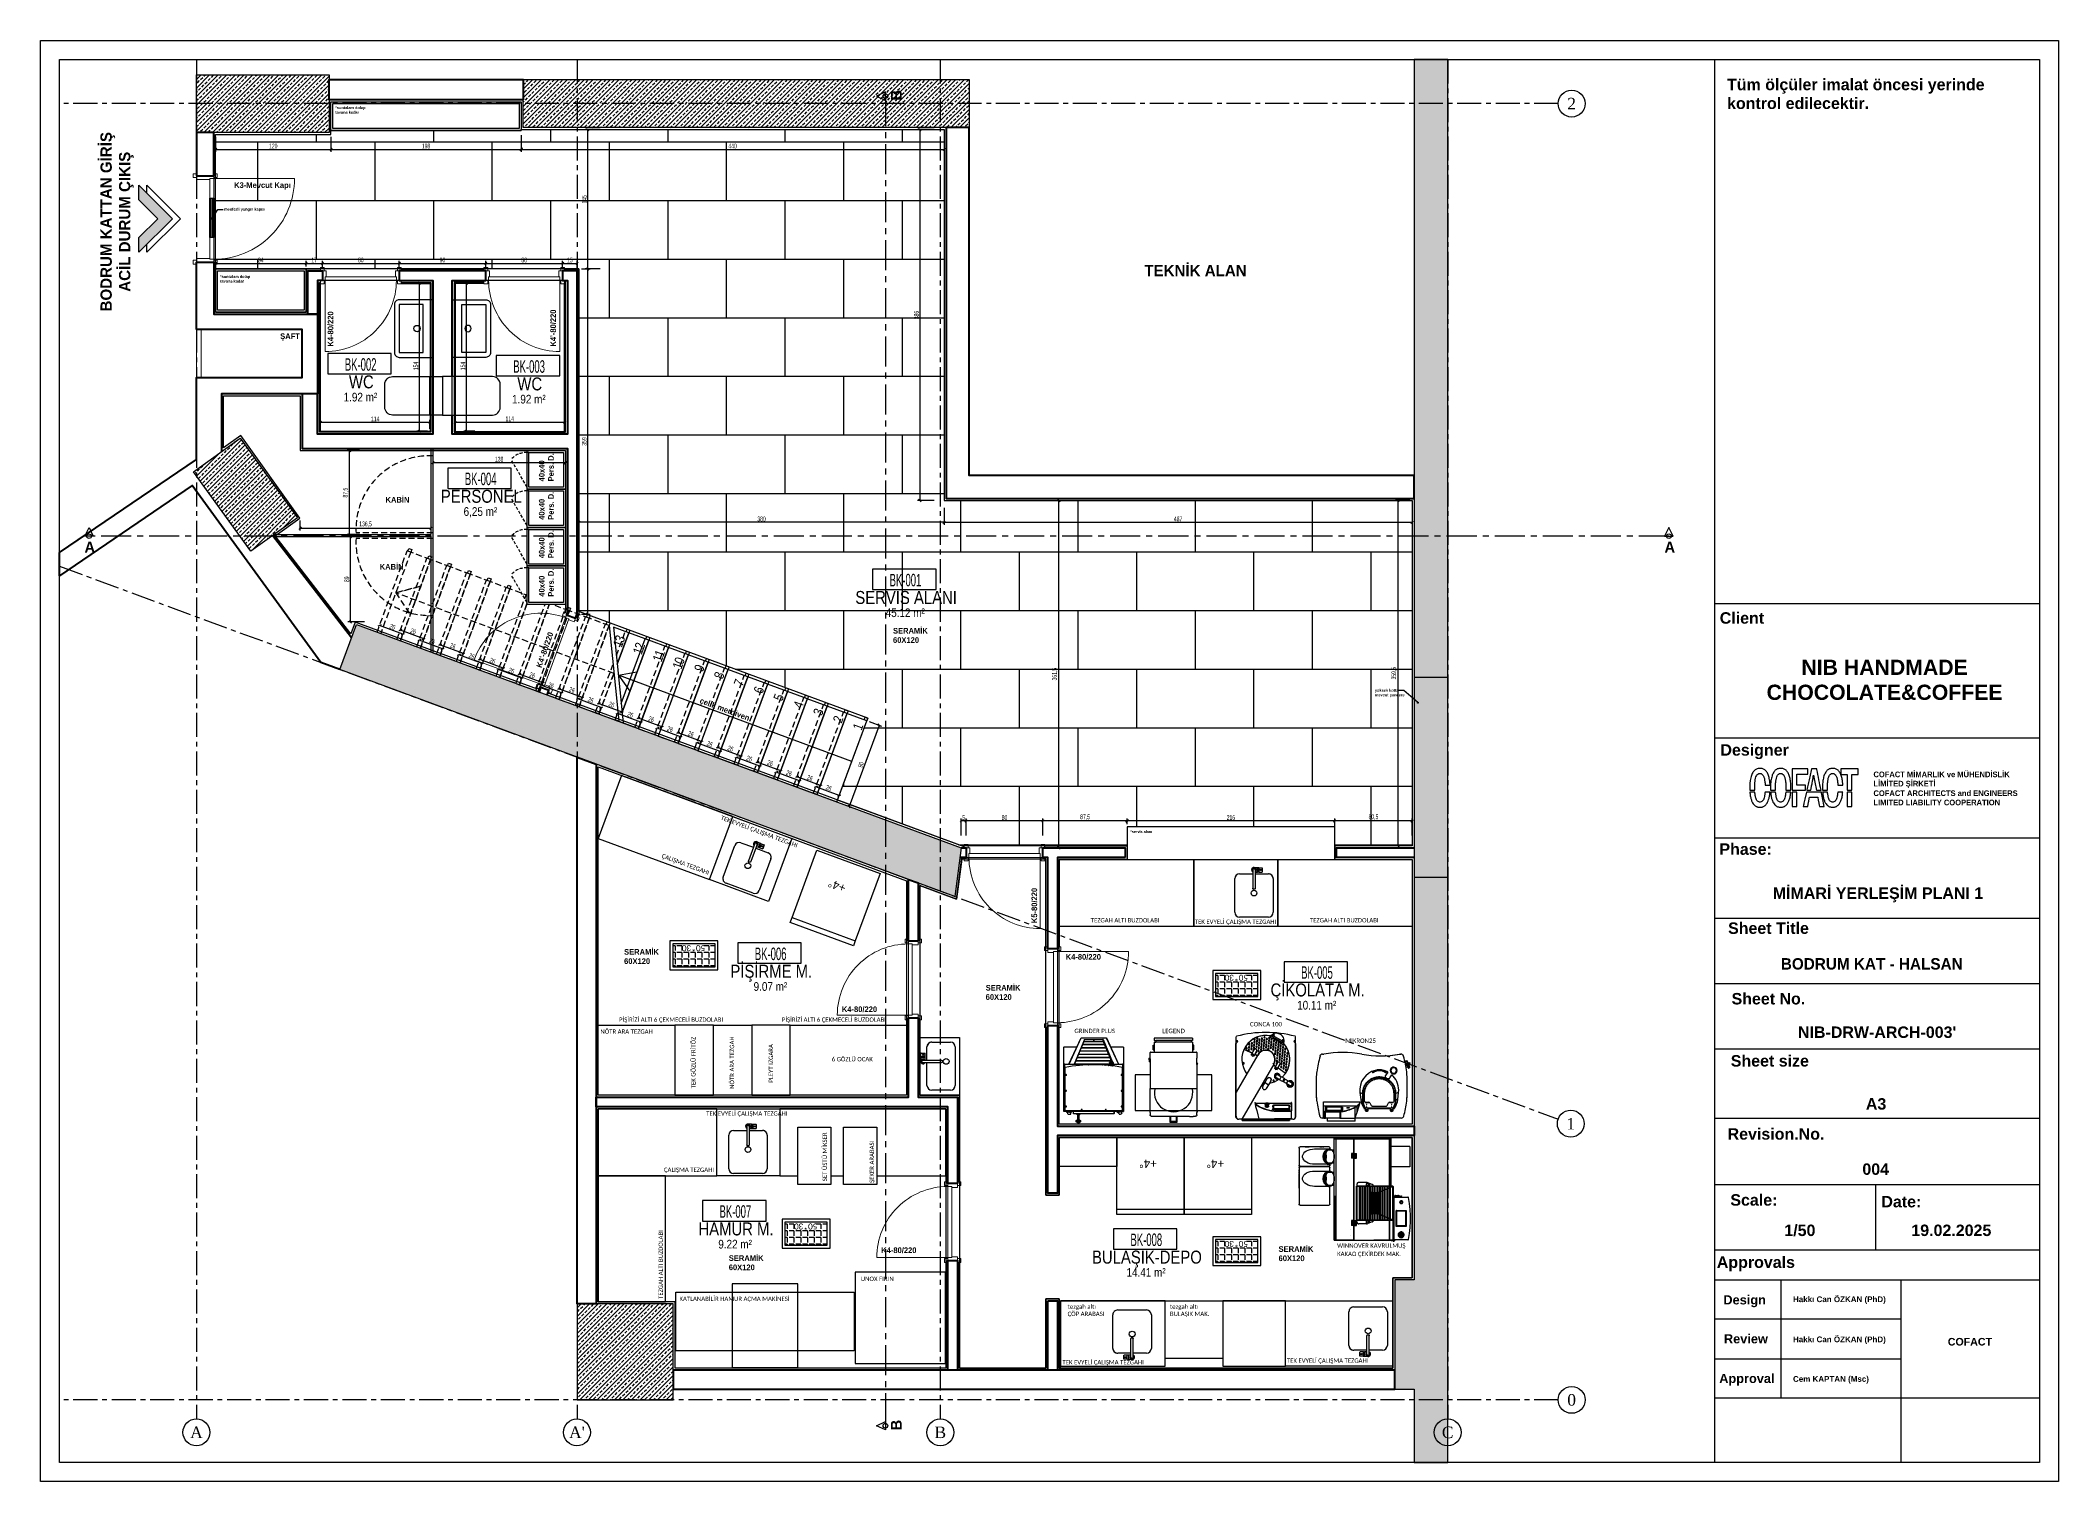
# Model space of a CAD drawing. Header units: millimetres. Extents: x 933584 to 974011, y 4545988 to 4553664.
# Drawn here: x 938802 to 940902, y 4546855 to 4548355 of the extents above; entities that cross this region are included whole.
import ezdxf
from ezdxf.enums import TextEntityAlignment as Align

# ---------------------------------------------------------------- set-up
doc = ezdxf.new("R2010")
doc.units = ezdxf.units.MM
doc.set_wipeout_variables(frame=1)
doc.header["$PDMODE"] = 35
for name, pattern in [('568_AVN_KES_01$0$HIDDEN', [0.375, 0.25, -0.125]), ('CENTER', [2, 1.25, -0.25, 0.25, -0.25]), ('DOT2', [3.175, 0, -3.175]), ('HIDDEN', [9.525, 6.35, -3.175])]:
    doc.linetypes.add(name, pattern=pattern)
doc.layers.get('0').update_dxf_attribs({"color": 255})
doc.layers.get('Defpoints').update_dxf_attribs({"color": 8})
for name, color, linetype in [('0-CSX-CXS_20', 14, 'CENTER'), ('0-DMS-50', 143, 'Continuous'), ('0-EST-MEA', 10, 'Continuous'), ('0-HSL-HTC', 253, 'Continuous'), ('0-HSL-HTC_200', 1, 'Continuous'), ('0-HSL-SLD', 252, 'Continuous'), ('0-LNS-SLN', 6, 'Continuous'), ('0-LNS-SPL', 13, '568_AVN_KES_01$0$HIDDEN'), ('0-LNS-VLF', 11, 'Continuous'), ('0-TXT-NRS', 6, 'Continuous'), ('0-TXT-NXS', 7, 'Continuous'), ('0-TXT-PBX', 6, 'Continuous'), ('0-TXT-PTX_50', 8, 'Continuous'), ('0-TXT-XBX_20', 3, 'Continuous'), ('2-SPS-RCN', 2, 'Continuous'), ('7-DCR-FRN', 8, 'Continuous'), ('8-KBT-KEQ', 4, 'Continuous')]:
    doc.layers.add(name, color=color, linetype=linetype)
for name, color, linetype, lineweight in [('2-SPS-IBW', 5, 'Continuous', 40), ('3-OPN-WDR', 4, 'Continuous', 18), ('WNG-02-METAL', 71, 'Continuous', 15)]:
    doc.layers.add(name, color=color, linetype=linetype, lineweight=lineweight)
doc.styles.add('139_UYG_PLN$0$Dumankaya_fikirtepe_VAZIYET_PLANI$0$Standard', font='arial.ttf')
doc.styles.add('Arial$001H0', font='arial.ttf')
doc.styles.add('Calibri$001H0', font='calibri.ttf')
doc.styles.add('Century Gothic_B_3', font='GOTHICB.TTF', dxfattribs={"height": 4})
doc.styles.add('dim_romans_50', font='swissl.ttf', dxfattribs={"width": 0.6, "height": 5})
doc.styles.add('MAHAL YAZISI', font='ARIALN.TTF', dxfattribs={"width": 0.8})
doc.styles.get("Standard").update_dxf_attribs({"font": 'times.ttf'})
doc.dimstyles.new('ONK_dim 1_50', dxfattribs={"dimscale": 5, "dimtxt": 4, "dimasz": 0.5, "dimexe": 0.5, "dimexo": 0.5, "dimgap": 0.2, "dimtad": 1, "dimdec": 1, "dimrnd": 0.5, "dimzin": 9, "dimtxsty": 'dim_romans_50', "dimblk": 'OBLIQUE', "dimcen": 1, "dimclre": 256, "dimclrt": 256, "dimazin": 2, "dimtfac": 1, "dimtdec": 1, "dimtix": 1, "dimtmove": 2, "dimatfit": 3, "dimldrblk": 'OBLIQUE', "dimfxl": 3, "dimfxlon": 1, "dimarcsym": 0})
pattern_1 = [(45, (935939.6384, 4550274.5564), (-4.490128, 4.490128), []), (45, (935944.1285, 4550274.5564), (-4.490128, 4.490128), [3.175, -1.5875])]

msp = doc.modelspace()

# ---------------------------------------------------------------- texts
at = {"color": 7, "style": 'Calibri$001H0'}
for s, height, rotation, p in [('TEK EVYELİ ÇALIŞMA TEZGAHI', 4.4959, 339.74015, (939509.02, 4547544.6)), ('ÇALIŞMA TEZGAHI', 4.4971, 339.74015, (939447.55, 4547504.88)), ('TEK GÖZLÜ FRİTÖZ', 4.5082, 90, (939483.22, 4547264.72)), ('NÖTR ARA TEZGAH', 4.5094, 90, (939523.39, 4547264.2)), ('PLEYT IZGARA', 4.5351, 90, (939563.83, 4547270.64)), ('SET ÜSTÜ MİKSER', 4.5099, 90, (939619.95, 4547168.04)), ('ŞEKER ARABASI', 4.5053, 90, (939668.91, 4547166.31)), ('TEZGAH ALTI BUZDOLABI', 4.5004, 90, (939449.25, 4547045.61))]:
    msp.add_text(s, height=height, rotation=rotation, dxfattribs=at).set_placement(p)
for s, height, p in [('TEZGAH ALTI BUZDOLABI', 4.5004, (939894.42, 4547437.4)), ('TEK EVYELİ ÇALIŞMA TEZGAHI', 4.5004, (940002.68, 4547435.9)), ('TEZGAH ALTI BUZDOLABI', 4.5004, (940122.42, 4547437.4)), ('NÖTR ARA TEZGAH', 4.5094, (939384.16, 4547321.58)), ('PİŞİRİZİ ALTI 6 ÇEKMECELİ BUZDOLABI', 4.4959, (939403.62, 4547333.97)), ('PİŞİRİZİ ALTI 6 ÇEKMECELİ BUZDOLABI', 4.4959, (939573.05, 4547333.97)), ('GRINDER PLUS', 4.5319, (939877.48, 4547322.24)), ('LEGEND', 4.61, (939968.73, 4547322.14)), ('CONCA 100', 4.555, (940060.11, 4547329.21)), ('6 GÖZLÜ OCAK', 4.5174, (939624.85, 4547292.82)), ('MIKRON25', 4.56, (940159.22, 4547312.04)), ('TEK EVYELİ ÇALIŞMA TEZGAHI', 4.4959, (939494.26, 4547236.27)), ('ÇALIŞMA TEZGAHI', 4.4971, (939450.35, 4547177.72)), ('WINNOVER KAVRULMUŞ ', 4.4968, (940150.78, 4547098.79)), ('KAKAO ÇEKİRDEK MAK.', 4.4968, (940150.78, 4547090.17)), ('UNOX FIRIN ', 4.546, (939655.1, 4547064.19)), ('KATLANABİLİR HAMUR AÇMA MAKİNESİ', 4.4971, (939466.49, 4547043.41)), ('tezgah altı ', 4.5004, (939870.34, 4547035.28)), ('ÇÖP ARABASI ', 4.5004, (939870.34, 4547027.78)), ('tezgah altı ', 4.5004, (939976.84, 4547035.28)), ('BULAŞIK MAK. ', 4.5004, (939976.84, 4547027.78)), ('TEK EVYELİ ÇALIŞMA TEZGAHI', 4.5004, (939864.96, 4546977.42)), ('TEK EVYELİ ÇALIŞMA TEZGAHI', 4.5004, (940098.5, 4546979.13))]:
    msp.add_text(s, height=height, dxfattribs=at).set_placement(p)
at = {"color": 9, "true_color": 0xbababa, "style": 'Calibri$001H0'}
for p in [(939493.4, 4547413.72), (940058.17, 4547382.9), (939610.11, 4547124.06), (940058.17, 4547105.95)]:
    msp.add_text('50*30', height=6.215, rotation=180, dxfattribs=at).set_placement(p)
at = {"color": 0, "attachment_point": 1, "line_spacing_factor": 0.984502, "style": 'Century Gothic_B_3'}
for s, insert, char_height, width in [('\\pxql;{\\fArial|b1|i0|c0|p34;Tüm ölçüler imalat öncesi yerinde kontrol edilecektir.}', (940556.49, 4548315.43), 11.9034, 324.3298), ('\\pxqr;{\\fArial|b1|i0|c0|p34;Client}', (940006.94, 4547760.21), 11.9034, 588.1338), ('\\pxqc;{\\fArial|b1|i0|c0|p34;NIB HANDMADE CHOCOLATE&COFFEE}', (940556.95, 4547710.81), 15.8192, 326.8702), ('\\pxqr;{\\fArial|b1|i0|c0|p34;Designer}', (940032.61, 4547622.88), 11.9034, 588.1338), ('{\\fFranklin Gothic Medium|b1|i0|c162|p34;COFACT MİMARLIK ve MÜHENDİSLİK}\\P{\\fFranklin Gothic Medium|b1|i0|c162|p34;LİMİTED ŞİRKETİ}', (940708.81, 4547594.41), 5.8729, 228.8091), ('\\pxql;{\\fFranklin Gothic Book|b1|i0|c162|p34;COFACT ARCHITECTS and ENGINEERS\\PLIMITED LIABILITY COOPERATION}', (940708.81, 4547574.82), 5.8729, 228.8091), ('\\pxqr;{\\fArial|b1|i0|c0|p34;Phase:}', (940014.95, 4547519.69), 11.9034, 588.1338), ('\\pxqr;{\\fArial|b1|i0|c0|p34;MİMARİ YERLEŞİM PLANI 1}', (940234.86, 4547473.85), 11.9034, 588.1338), ('\\pxqr;{\\fArial|b1|i0|c0|p34;Sheet Title}', (940053.5, 4547437.39), 11.9034, 588.1338), ('\\pxi-2,l3,qr,t3;BODRUM KAT - HALSAN', (940213.52, 4547400.25), 11.9034, 588.1338), ('\\pxqr;{\\fArial|b1|i0|c0|p34;Sheet No.}', (940049.71, 4547363.96), 11.9034, 588.1338), ("\\pxqr;{\\fArial|b1|i0|c0|p34;NIB-DRW-ARCH-003'}", (940206.86, 4547329.11), 11.9034, 588.1338), ('\\pxqr;{\\fArial|b1|i0|c0|p34;Sheet size}', (940053.55, 4547299.31), 11.9034, 588.1338), ('\\pxqr;{\\fArial|b1|i0|c0|p34;A3}', (940134.05, 4547254.51), 11.9034, 588.1338), ('\\pxqr;{\\fArial|b1|i0|c0|p34;Revision.No.}', (940069.66, 4547223.23), 11.9034, 588.1338), ('\\pxqr;{\\fArial|b1|i0|c0|p34;00\\fArial|b1|i0|c162|p34;4}', (940136.86, 4547186.59), 11.9034, 588.1338), ('\\pxqr;{\\fArial|b1|i0|c0|p34;Scale:}', (940020.78, 4547154.54), 11.9034, 588.1338), ('\\pxqr;{\\fArial|b1|i0|c0|p34;Date:}', (940170.5, 4547152.75), 11.9034, 588.1338), ('\\pxqr;{\\fArial|b1|i0|c0|p34;1/50}', (940060.32, 4547122.92), 11.9034, 588.1338), ('\\pxqr;{\\fArial|b1|i0|c162|p34;19\\fArial|b1|i0|c0|p34;.02.202\\fArial|b1|i0|c162|p34;5}', (940243.34, 4547122.92), 11.9034, 588.1338), ('\\pxqr;{\\fArial|b1|i0|c0|p34;Approvals}', (940039, 4547089.77), 11.9034, 588.1338), ('\\pxqr;{\\fArial|b1|i0|c0|p34;Design}', (940008.8, 4547049.34), 9.5085, 588.1338), ('{\\fArial|b1|i0|c0|p34;\\W9.71336;   }{\\fArial|b1|i0|c0|p34;Hakkı Can ÖZKAN (PhD)}', (940557.83, 4547048.17), 5.9517, 163.4351), ('\\pxqr;{\\fArial|b1|i0|c0|p34;Review}', (940010.87, 4547008.82), 9.5085, 588.1338), ('{\\fArial|b1|i0|c0|p34;\\W9.71336;   }{\\fArial|b1|i0|c0|p34;Hakkı Can ÖZKAN (PhD)}', (940557.83, 4547006.45), 5.9517, 163.4351), ('\\pxqc;{\\fArial|b1|i0|c0|p34;COFACT}', (940645.73, 4547004.97), 7.9096, 326.8702), ('\\pxqr;{\\fArial|b1|i0|c0|p34;Approval}', (940017.77, 4546967.54), 9.5085, 588.1338), ('{\\W9.71336;\\fArial|b1|i0|c0|p34;   \\W1;Cem KAPTAN (Msc)}', (940557.83, 4546965.25), 5.9517, 163.4351)]:
    msp.add_mtext(s, dxfattribs=dict(at, insert=insert, char_height=char_height, width=width))
at = {"linetype": 'HIDDEN', "ltscale": 0.5, "char_height": 2.9364, "width": 95.455, "attachment_point": 1, "line_spacing_factor": 0.984502, "style": 'Century Gothic_B_3'}
for insert in [(939108.39, 4548286.77), (938988.54, 4548111.01)]:
    msp.add_mtext('{\\fFranklin Gothic Book|b1|i0|c162|p34;*suntalam dolap\\Ptavana kadar}', dxfattribs=dict(at, insert=insert))
at = {"layer": '0-LNS-VLF', "linetype": 'HIDDEN', "ltscale": 0.5, "char_height": 2.9364, "width": 95.455, "attachment_point": 1, "line_spacing_factor": 0.984502, "style": 'Century Gothic_B_3'}
for s, insert in [('\\pxql;{\\fFranklin Gothic Book|b1|i0|c162|p34;menfezli yangın kapısı}', (938992.64, 4548181.17)), ('\\pxql;{\\fFranklin Gothic Book|b1|i0|c162|p34;yüksek kotta \\Pmevcut pencere}', (940190.06, 4547680.4))]:
    msp.add_mtext(s, dxfattribs=dict(at, insert=insert))
at = {"layer": '0-TXT-NXS', "char_height": 10, "attachment_point": 3, "rotation": 69.8726, "style": '139_UYG_PLN$0$Dumankaya_fikirtepe_VAZIYET_PLANI$0$Standard'}
for s, insert in [('{\\T0.8;\\fArial Narrow|b0|i0|c162|p34;13}', (939400.67, 4547736.52, 1.23)), ('{\\T0.8;\\fArial Narrow|b0|i0|c162|p34;12}', (939421.31, 4547728.9, 1.23)), ('{\\T0.8;\\fArial Narrow|b0|i0|c162|p34;11}', (939441.94, 4547721.27, 1.23)), ('{\\T0.8;\\fArial Narrow|b0|i0|c162|p34;10}', (939462.58, 4547713.64, 1.23)), ('{\\T0.8;\\fArial Narrow|b0|i0|c162|p34;9}', (939483.22, 4547706.02, 1.23)), ('{\\T0.8;\\fArial Narrow|b0|i0|c162|p34;8}', (939503.85, 4547698.39, 1.23)), ('{\\T0.8;\\fArial Narrow|b0|i0|c162|p34;7}', (939524.49, 4547690.77, 1.23)), ('{\\T0.8;\\fArial Narrow|b0|i0|c162|p34;6}', (939545.12, 4547683.14, 1.23)), ('{\\T0.8;\\fArial Narrow|b0|i0|c162|p34;5}', (939565.76, 4547675.51, 1.23)), ('{\\T0.8;\\fArial Narrow|b0|i0|c162|p34;4}', (939586.4, 4547667.89, 1.23)), ('{\\T0.8;\\fArial Narrow|b0|i0|c162|p34;3}', (939607.03, 4547660.26, 1.23)), ('{\\T0.8;\\fArial Narrow|b0|i0|c162|p34;2}', (939627.67, 4547652.64, 1.23)), ('{\\T0.8;\\fArial Narrow|b0|i0|c162|p34;1}', (939648.3, 4547645.01, 1.23))]:
    msp.add_mtext_dynamic_manual_height_columns(s, width=10, gutter_width=12.5, heights=[0], dxfattribs=dict(at, insert=insert))
at = {"layer": '0-TXT-XBX_20', "attachment_point": 1, "line_spacing_factor": 0.984502, "style": 'Century Gothic_B_3'}
for s, insert, char_height, width, rotation in [('\\pxqc;{\\fFranklin Gothic Book|b1|i0|c162|p34;BODRUM KATTAN GİRİŞ\\PACİL DURUM ÇIKIŞ}', (938864.05, 4547937.83), 11.7458, 457.6183, 90), ("\\pxql;{\\fFranklin Gothic Book|b1|i0|c162|p34;K4'-80/220}", (939317.36, 4547703.8), 5.8729, 228.8091, 71.11244), ('\\pxql;{\\fFranklin Gothic Book|b1|i0|c162|p34;K5-80/220}', (939832.77, 4547436.7), 5.8729, 228.8091, 90)]:
    msp.add_mtext(s, dxfattribs=dict(at, insert=insert, char_height=char_height, width=width, rotation=rotation))
for s, insert, char_height, width in [('\\pxql;{\\fFranklin Gothic Book|b1|i0|c162|p34;K3-Mevcut Kapı}', (939003.13, 4548207.68), 5.8729, 228.8091), ('{\\fFranklin Gothic Book|b1|i0|c162|p34;TEKNİK ALAN}', (939950.2, 4548121.66), 11.7458, 457.6183), ('\\pxql;{\\fFranklin Gothic Book|b1|i0|c162|p34;ŞAFT}', (939051.04, 4548050.44), 5.8729, 228.8091), ('\\pxql;{\\fFranklin Gothic Book|b1|i0|c162|p34;K4-80/220}', (939868.35, 4547404.47), 5.8729, 228.8091), ('\\pxql;{\\fFranklin Gothic Book|b1|i0|c162|p34;K4-80/220}', (939635.47, 4547349.98), 5.8729, 228.8091), ('\\pxql;{\\fFranklin Gothic Book|b1|i0|c162|p34;K4-80/220}', (939676.42, 4547099.19), 5.8729, 228.8091)]:
    msp.add_mtext(s, dxfattribs=dict(at, insert=insert, char_height=char_height, width=width))
at = {"layer": '0-TXT-XBX_20', "color": 0, "char_height": 5.8729, "attachment_point": 1, "line_spacing_factor": 0.984502, "style": 'Century Gothic_B_3'}
for s, insert, width in [('{\\fFranklin Gothic Book|b1|i0|c162|p34;KABİN}', (939160.67, 4547880.21), 233.8091), ('{\\fFranklin Gothic Book|b1|i0|c162|p34;KABİN}', (939154.6, 4547810.47), 233.8091), ('\\pxql;{\\fFranklin Gothic Book|b1|i0|c162|p34;SERAMİK \\P60X120}', (939408.88, 4547409.66), 228.8091), ('\\pxql;{\\fFranklin Gothic Book|b1|i0|c162|p34;SERAMİK \\P60X120}', (939785.08, 4547372.35), 228.8091), ('\\pxql;{\\fFranklin Gothic Book|b1|i0|c162|p34;SERAMİK \\P60X120}', (940089.85, 4547100.4), 228.8091)]:
    msp.add_mtext(s, dxfattribs=dict(at, insert=insert, width=width))
at = {"layer": '0-TXT-XBX_20', "color": 0, "attachment_point": 1, "line_spacing_factor": 0.984502, "style": 'Century Gothic_B_3'}
for s, insert, char_height, width, rotation in [('\\pxql;{\\fFranklin Gothic Book|b1|i0|c162|p34;çelik merdiven}', (939489.01, 4547671.46), 5.8729, 228.8091, 339.71819), ('{\\fFranklin Gothic Book|b1|i0|c162|p34;*servis alanı}', (939935.65, 4547533.3), 2.819, 124.8284, 0)]:
    msp.add_mtext(s, dxfattribs=dict(at, insert=insert, char_height=char_height, width=width, rotation=rotation))
at = {"layer": '8-KBT-KEQ', "style": 'Arial$001H0'}
for rotation, p in [(159.74015, (939640.57, 4547476.47)), (180, (939963.3, 4547190.56)), (180, (940033.26, 4547190.56))]:
    msp.add_text('+4°', height=8.617, rotation=rotation, dxfattribs=at).set_placement(p)

# ---------------------------------------------------------------- blocks, each defined once
blk = doc.blocks.new('sdbdsfbs')
at = {"linetype": 'DOT2', "ltscale": 100000}
blk.add_wipeout([(934232.5, 4549375.5), (934192.5, 4549375.5), (934192.5, 4549375.5), (934192.5, 4549427.5), (934192.5, 4549427.5), (934192.6, 4549428.8), (934192.6, 4549428.8), (934192.7, 4549429.6), (934192.7, 4549429.6), (934193.2, 4549430.9), (934193.2, 4549430.9), (934194.2, 4549432.5), (934194.2, 4549432.5), (934195.5, 4549433.9), (934195.5, 4549433.9), (934196.8, 4549434.6), (934196.8, 4549434.6), (934198.3, 4549435.3), (934198.3, 4549435.3), (934199.7, 4549435.5), (934199.7, 4549435.5), (934200.5, 4549435.5), (934200.5, 4549435.5), (934224.5, 4549435.5), (934224.5, 4549435.5), (934225.2, 4549435.5), (934225.2, 4549435.5), (934226.3, 4549435.3), (934226.3, 4549435.3), (934227.7, 4549434.9), (934227.7, 4549434.9), (934229.9, 4549433.6), (934229.9, 4549433.6), (934231.5, 4549431.7), (934231.5, 4549431.7), (934232.4, 4549429.5), (934232.4, 4549429.5), (934232.6, 4549427.6), (934232.6, 4549427.6), (934232.5, 4549425.4), (934232.5, 4549425.4)], dxfattribs=at)
at = {"layer": '8-KBT-KEQ'}
blk.add_lwpolyline([(934192.5, 4549427.5), (934192.5, 4549375.5), (934232.5, 4549375.5), (934232.5, 4549427.5, 0.414214), (934224.5, 4549435.5), (934200.5, 4549435.5, 0.414214)], format="xyb", close=True, dxfattribs=at)
for points in [[(934232.5, 4549388.5), (934192.5, 4549388.5)], [(934232.5, 4549385.5), (934192.5, 4549385.5)]]:
    blk.add_lwpolyline(points, dxfattribs=at)
blk = doc.blocks.new('dfgdsg')
at = {"linetype": 'DOT2', "ltscale": 10000}
blk.add_wipeout([(934104.9, 4549469.7), (934104.9, 4549409.7), (934069.9, 4549409.7), (934068.8, 4549409.7), (934068, 4549409.9), (934066.9, 4549410.5), (934066, 4549411.3), (934065.4, 4549412.2), (934065.1, 4549412.9), (934064.9, 4549413.8), (934064.9, 4549414.7), (934064.9, 4549464.7), (934065, 4549465.5), (934065.2, 4549466.4), (934065.5, 4549467.1), (934066, 4549467.9), (934066.6, 4549468.5), (934067.5, 4549469.1), (934068.4, 4549469.5), (934069.4, 4549469.7), (934069.9, 4549469.7)], dxfattribs=at)
at = {"layer": '8-KBT-KEQ'}
blk.add_lwpolyline([(934064.9, 4549464.7), (934064.9, 4549414.7, 0.414214), (934069.9, 4549409.7), (934104.9, 4549409.7), (934104.9, 4549469.7), (934069.9, 4549469.7, 0.414214)], format="xyb", close=True, dxfattribs=at)
blk.add_lwpolyline([(934069.9, 4549464.7), (934069.9, 4549414.7), (934094.9, 4549414.7), (934094.9, 4549464.7)], close=True, dxfattribs=at)
blk.add_circle((934088.4, 4549439.7), 3.3, dxfattribs=at)
blk = doc.blocks.new('aksno_20')
at = {"layer": '0-TXT-XBX_20'}
blk.add_circle((0, 0), 7, dxfattribs=at)
blk.add_attdef('AKSNO', text='', height=6).set_placement((0, 0), align=Align.MIDDLE_CENTER)
blk = doc.blocks.new('ZVBXCB')
at = {"layer": '0-CSX-CXS_20', "ltscale": 20}
for p, q in [((933780.8, 4549789.6), (932221.5, 4549789.6)), ((933780.8, 4548440.5), (932221.5, 4548440.5))]:
    blk.add_line(p, q, dxfattribs=at)
for points in [[(932363.9, 4549835.4), (932363.9, 4548420.7)], [(932759.9, 4549835.4), (932759.9, 4548420.7)], [(933137.9, 4549835.4), (933137.9, 4548420.7)], [(933665.8, 4549835.4), (933665.8, 4548420.7)], [(932221.5, 4549308.2), (933780.8, 4548732.7)]]:
    blk.add_lwpolyline(points, dxfattribs=at)
at = {"layer": '0-TXT-XBX_20'}
ref = blk.add_blockref('aksno_20', (933794.8, 4549789.6), dxfattribs=dict(at, xscale=2, yscale=2, zscale=2))
ref.add_attrib('AKSNO', '2', dxfattribs={"color": 7, "height": 12}).set_placement((933794.8, 4549789.6), align=Align.MIDDLE_CENTER)
ref = blk.add_blockref('aksno_20', (933793.9, 4548727.9), dxfattribs=dict(at, xscale=2, yscale=2, zscale=2))
ref.add_attrib('AKSNO', '1', dxfattribs={"color": 7, "height": 12}).set_placement((933793.9, 4548727.9), align=Align.MIDDLE_CENTER)
ref = blk.add_blockref('aksno_20', (933794.8, 4548440.5), dxfattribs=dict(at, xscale=2, yscale=2, zscale=2))
ref.add_attrib('AKSNO', '0', dxfattribs={"color": 7, "height": 12}).set_placement((933794.8, 4548440.5), align=Align.MIDDLE_CENTER)
ref = blk.add_blockref('aksno_20', (932363.9, 4548406.7), dxfattribs=dict(at, xscale=2, yscale=2, zscale=2))
ref.add_attrib('AKSNO', 'A', dxfattribs={"color": 7, "height": 12}).set_placement((932363.9, 4548406.7), align=Align.MIDDLE_CENTER)
ref = blk.add_blockref('aksno_20', (932759.8, 4548406.7), dxfattribs=dict(at, xscale=2, yscale=2, zscale=2))
ref.add_attrib('AKSNO', "A'", dxfattribs={"color": 7, "height": 12}).set_placement((932759.8, 4548406.7), align=Align.MIDDLE_CENTER)
ref = blk.add_blockref('aksno_20', (933137.9, 4548406.7), dxfattribs=dict(at, xscale=2, yscale=2, zscale=2))
ref.add_attrib('AKSNO', 'B', dxfattribs={"color": 7, "height": 12}).set_placement((933137.9, 4548406.7), align=Align.MIDDLE_CENTER)
ref = blk.add_blockref('aksno_20', (933665.8, 4548406.7), dxfattribs=dict(at, xscale=2, yscale=2, zscale=2))
ref.add_attrib('AKSNO', 'C', dxfattribs={"color": 7, "height": 12}).set_placement((933665.8, 4548406.7), align=Align.MIDDLE_CENTER)
blk = doc.blocks.new('kapı_multi2')
at = {"color": 8}
blk.add_lwpolyline([(3, 0), (3, 84, -0.414214), (87, 0, -1)], format="xyb", dxfattribs=at)
for points in [[(2, 3.5), (-2, 3.5), (-2, 0), (2, 0)], [(0, -18), (4, -18), (4, -4), (3, -4), (3, 0), (0, 0)], [(87, -4), (87, 0), (3, 0), (3, -4)], [(90, -18), (86, -18), (86, -4), (87, -4), (87, 0), (90, 0)], [(88, 3.5), (92, 3.5), (92, 0), (88, 0)], [(2, -21.5), (-2, -21.5), (-2, -18), (2, -18)], [(88, -21.5), (92, -21.5), (92, -18), (88, -18)]]:
    blk.add_lwpolyline(points, close=True)
blk = doc.blocks.new('DBXDB')
blk.add_lwpolyline([(939906.2, 4549896.9), (939906.2, 4549851.9)])
at = {"layer": '2-SPS-IBW'}
for points in [[(940246.2, 4549930.9), (940044.2, 4549930.9), (940044.2, 4549951.9), (940246.2, 4549951.9)], [(940322.2, 4549239.5), (940322.2, 4548677.9), (940302.2, 4548677.9), (940302.2, 4549246.9)], [(941153.2, 4548608.9), (941153.2, 4548608.9), (941153.2, 4548608.9), (940402.2, 4548608.9), (940402.2, 4548588.9), (941153.2, 4548588.9), (941153.2, 4548608.9)]]:
    blk.add_lwpolyline(points, close=True, dxfattribs=at)
for points in [[(939906.2, 4549851.9), (939924.2, 4549851.9), (939924.2, 4549896.9), (939906.2, 4549896.9), (939906.2, 4549851.9)], [(940686.2, 4549901.9), (940686.2, 4549515.9), (941173.2, 4549515.9), (941173.2, 4549539.9), (940710.2, 4549539.9), (940710.2, 4549901.9), (940686.2, 4549901.9)], [(939906.2, 4549691.9), (939906.2, 4549761.9), (939924.2, 4549761.9), (939924.2, 4549707.8), (940032.3, 4549707.8), (940032.3, 4549624.8), (939932.3, 4549624.8), (939932.3, 4549564.8)], [(940055.3, 4549338), (940035.6, 4549345.3), (939901.6, 4549529.4), (939763.8, 4549435.6), (939763.8, 4549459.8), (939906.2, 4549556.6), (939906.2, 4549641.9), (940016.2, 4549641.9), (940016.2, 4549691.9), (939906.2, 4549691.9)], [(940067.5, 4549371.1), (940067.5, 4549371.1), (939985.2, 4549477.3)]]:
    blk.add_lwpolyline(points, dxfattribs=at)
at = {"layer": '3-OPN-WDR'}
blk.add_lwpolyline([(939911.2, 4549691.9), (939906.2, 4549691.9), (939906.2, 4549641.9), (939911.2, 4549641.9)], close=True, dxfattribs=at)
at = {"layer": '3-OPN-WDR', "extrusion": (0, 0, -1), "xscale": -1, "zscale": -1, "rotation": 89.99999999999973}
blk.add_blockref('kapı_multi2', (-939924.2, 4549851.9), dxfattribs=at)
blk = doc.blocks.new('kapı_multi1')
at = {"color": 8}
blk.add_lwpolyline([(3, 0), (3, 74, -0.414214), (77, 0, -1)], format="xyb", dxfattribs=at)
for points in [[(2, 3.5), (-2, 3.5), (-2, 0), (2, 0)], [(0, -10), (4, -10), (4, -4), (3, -4), (3, 0), (0, 0)], [(77, -4), (77, 0), (3, 0), (3, -4)], [(80, -10), (76, -10), (76, -4), (77, -4), (77, 0), (80, 0)], [(78, 3.5), (82, 3.5), (82, 0), (78, 0)], [(2, -13.5), (-2, -13.5), (-2, -10), (2, -10)], [(78, -13.5), (82, -13.5), (82, -10), (78, -10)]]:
    blk.add_lwpolyline(points, close=True)
blk = doc.blocks.new('MAHAL_KODU')
at = {"layer": '0-TXT-PTX_50'}
blk.add_attdef('ALAN', text='', height=0.2, dxfattribs=at).set_placement((0, -0.95), align=Align.MIDDLE_CENTER)
at = {"linetype": 'DOT2', "ltscale": 10000}
blk.add_wipeout([(-0.748, 0.049), (0.721, 0.049), (0.722, -0.423), (-0.752, -0.425)], dxfattribs=at)
at = {"layer": '0-TXT-PBX'}
blk.add_lwpolyline([(-0.748, -0.422), (0.721, -0.422), (0.721, 0.049), (-0.748, 0.049)], close=True, dxfattribs=at)
at = {"layer": '0-TXT-PTX_50'}
for tag, p in [('MAHAL_KODU', (0, -0.2)), ('MEKAN_ADI', (0, -0.65))]:
    blk.add_attdef(tag, text='', height=0.3, dxfattribs=at).set_placement(p, align=Align.MIDDLE_CENTER)
blk = doc.blocks.new('FDSVBDVBDZVB')
at = {"layer": '0-HSL-HTC_200'}
h = blk.add_hatch(dxfattribs=at)
h.set_pattern_fill('ANSI33', color=256)
h.set_pattern_definition([(45, (935941.6384, 4550274.5564), (-4.490128, 4.490128), []), (45, (935946.1285, 4550274.5564), (-4.490128, 4.490128), [3.175, -1.5875])])
h.paths.add_polyline_path([(941208.2, 4549972.8), (941173.2, 4549972.8), (941173.2, 4548702.9), (941153.2, 4548702.9), (941153.2, 4548588.9), (941173.2, 4548588.9), (941173.2, 4548512.8), (941208.2, 4548512.8)])
h = blk.add_hatch(dxfattribs=at)
h.set_pattern_fill('ANSI33', color=256)
h.set_pattern_definition(pattern_1)
h.paths.add_polyline_path([(939906.2, 4549956.9), (940044.2, 4549956.9), (940044.2, 4549896.9), (939906.2, 4549896.9)])
h = blk.add_hatch(dxfattribs=at)
h.set_pattern_fill('ANSI33', color=256)
h.set_pattern_definition(pattern_1)
h.paths.add_polyline_path([(940246.2, 4549951.9), (940710.2, 4549951.9), (940710.2, 4549901.9), (940246.2, 4549901.9)])
h = blk.add_hatch(dxfattribs=at)
h.set_pattern_fill('ANSI33', color=256)
h.set_pattern_definition(pattern_1)
h.paths.add_polyline_path([(939951.8, 4549578.9), (940011.2, 4549496), (939962.9, 4549461.3), (939903.1, 4549543.8)])
h = blk.add_hatch(dxfattribs=at)
h.set_pattern_fill('ANSI33', color=256)
h.set_pattern_definition(pattern_1)
h.paths.add_polyline_path([(940055.3, 4549338), (940072.6, 4549384.9), (940702, 4549152.3), (940695.2, 4549101.8)])
h = blk.add_hatch(dxfattribs=at)
h.set_pattern_fill('ANSI33', color=256)
h.set_pattern_definition([(45, (935944.3535, 4550275.225), (-4.490128, 4.490128), []), (45, (935948.8436, 4550275.225), (-4.490128, 4.490128), [3.175, -1.5875])])
h.paths.add_polyline_path([(940402.2, 4548677.9), (940302.2, 4548677.9), (940302.2, 4548577.9), (940402.2, 4548577.9)])
at = {"layer": '2-SPS-RCN'}
for points in [[(941208.2, 4549972.8), (941173.2, 4549972.8), (941173.2, 4548702.9), (941153.2, 4548702.9), (941153.2, 4548588.9), (941173.2, 4548588.9), (941173.2, 4548512.8), (941208.2, 4548512.8)], [(939906.2, 4549956.9), (940044.2, 4549956.9), (940044.2, 4549896.9), (939906.2, 4549896.9)], [(940246.2, 4549951.9), (940710.2, 4549951.9), (940710.2, 4549901.9), (940246.2, 4549901.9)], [(939951.8, 4549578.9), (940011.2, 4549496), (939962.9, 4549461.3), (939903.1, 4549543.8)], [(940402.2, 4548677.9), (940302.2, 4548677.9), (940302.2, 4548577.9), (940402.2, 4548577.9)]]:
    blk.add_lwpolyline(points, close=True, dxfattribs=at)
blk.add_lwpolyline([(940055.3, 4549338), (940072.6, 4549384.9), (940702, 4549152.3), (940695.2, 4549101.8), (940055.3, 4549338)], dxfattribs=at)
blk = doc.blocks.new('fdbxcbxb')
at = {"layer": '0-LNS-SLN', "linetype": 'HIDDEN'}
blk.add_lwpolyline([(936147.2, 4550487.5), (936178.4, 4550571.9)], dxfattribs=at)
at = {"layer": '0-LNS-SLN'}
blk.add_lwpolyline([(936150.9, 4550486.1), (936171.6, 4550478.5), (936202.8, 4550562.9), (936182.1, 4550570.6)], close=True, dxfattribs=at)
for points in [[(936182.1, 4550570.6), (936178.4, 4550571.9)], [(936150.9, 4550486.1), (936147.2, 4550487.5)]]:
    blk.add_lwpolyline(points, dxfattribs=at)
blk = doc.blocks.new('kapı_multi3')
at = {"color": 8}
blk.add_lwpolyline([(3, 0), (3, 74, -0.414214), (77, 0, -1)], format="xyb", dxfattribs=at)
for points in [[(2, 3.5), (-2, 3.5), (-2, 0), (2, 0)], [(0, -10), (4, -10), (4, -4), (3, -4), (3, 0), (0, 0)], [(77, -4), (77, 0), (3, 0), (3, -4)], [(80, -10), (76, -10), (76, -4), (77, -4), (77, 0), (80, 0)], [(78, 3.5), (82, 3.5), (82, 0), (78, 0)], [(2, -13.5), (-2, -13.5), (-2, -10), (2, -10)], [(77.9, -13.5), (81.9, -13.5), (82, -10), (78, -10)]]:
    blk.add_lwpolyline(points, close=True)
blk = doc.blocks.new('zcvbxcb')
blk.add_wipeout([(933921.8, 4549610.5), (933881.8, 4549610.5), (933881.8, 4549570.5), (933921.8, 4549570.5)]).dxf.layer = '0-HSL-SLD'
at = {"layer": '7-DCR-FRN'}
for points in [[(933881.8, 4549570.5), (933881.8, 4549610.5), (933921.8, 4549610.5), (933921.8, 4549570.5), (933881.8, 4549570.5)], [(933883.8, 4549572.5), (933883.8, 4549608.5), (933919.8, 4549608.5), (933919.8, 4549572.5)]]:
    blk.add_lwpolyline(points, close=True, dxfattribs=at)
at = {"layer": '7-DCR-FRN', "linetype": 'HIDDEN', "ltscale": 0.5}
blk.add_lwpolyline([(933883.8, 4549610.5), (933912.6, 4549627.1, -0.238554), (933919.8, 4549610.5, -0.992325)], format="xyb", dxfattribs=at)
at = {"layer": '7-DCR-FRN'}
blk.add_lwpolyline([(933919.8, 4549608.5), (933919.8, 4549610.5)], dxfattribs=at)
at = {"layer": '0-TXT-XBX_20', "color": 0, "insert": (933889.8, 4549598.2), "char_height": 5.873, "width": 228.809, "attachment_point": 1, "line_spacing_factor": 0.984502, "style": 'Century Gothic_B_3'}
blk.add_mtext('\\pxql;{\\fFranklin Gothic Book|b1|i0|c162|p34;40x40\\PPers. D.}', dxfattribs=at)
blk = doc.blocks.new('DVSBCXVBXVB')
h = blk.add_hatch(color=256)
h.dxf.hatch_style = 1
h.paths.add_polyline_path([(934200.7, 4550248.4), (934181.2, 4550268), (934161.7, 4550248.4), (934146.4, 4550248.4), (934181.2, 4550283.3), (934216, 4550248.4)])
for points in [[(934154.6, 4550256.7), (934146.4, 4550256.7), (934181.2, 4550291.5), (934216, 4550256.7), (934207.7, 4550256.7)], [(934200.7, 4550248.4), (934181.2, 4550268), (934161.7, 4550248.4), (934146.4, 4550248.4), (934181.2, 4550283.3), (934216, 4550248.4), (934200.7, 4550248.4)]]:
    blk.add_lwpolyline(points)
blk = doc.blocks.new('_Oblique')
at = {"color": 0, "linetype": 'ByBlock', "lineweight": -2}
blk.add_line((-0.5, -0.5), (0.5, 0.5), dxfattribs=at)
blk = doc.blocks.new('*D2222')
at = {"layer": '0-DMS-50', "lineweight": -2}
for p, q in [((938983.8, 4548255), (938983.8, 4548239.4)), ((939103.8, 4548255), (939103.8, 4548239.4))]:
    blk.add_line(p, q, dxfattribs=at)
at = {"layer": '0-DMS-50', "color": 0, "lineweight": -2}
blk.add_line((938983.8, 4548241.9), (939103.8, 4548241.9), dxfattribs=at)
at = {"layer": 'Defpoints', "color": 0}
for p in [(938983.8, 4548257.5), (939103.8, 4548257.5), (939103.8, 4548241.9)]:
    blk.add_point(p, dxfattribs=at)
at = {"layer": '0-DMS-50', "color": 0, "linetype": 'ByBlock', "lineweight": -2, "xscale": 2.5, "yscale": 2.5, "zscale": 2.5, "rotation": 180}
blk.add_blockref('_Oblique', (938983.8, 4548241.9), dxfattribs=at)
at = {"layer": '0-DMS-50', "color": 0, "linetype": 'ByBlock', "lineweight": -2, "xscale": 2.5, "yscale": 2.5, "zscale": 2.5}
blk.add_blockref('_Oblique', (939103.8, 4548241.9), dxfattribs=at)
at = {"layer": '0-DMS-50', "insert": (939043.8, 4548245.4), "char_height": 5, "attachment_point": 5, "style": 'dim_romans_50'}
blk.add_mtext('120', dxfattribs=at)
blk = doc.blocks.new('*D2223')
at = {"layer": '0-DMS-50', "lineweight": -2}
for p, q in [((939103.8, 4548255), (939103.8, 4548239.4)), ((939301.8, 4548256.9), (939301.8, 4548239.4))]:
    blk.add_line(p, q, dxfattribs=at)
at = {"layer": '0-DMS-50', "color": 0, "lineweight": -2}
blk.add_line((939103.8, 4548241.9), (939301.8, 4548241.9), dxfattribs=at)
at = {"layer": 'Defpoints', "color": 0}
for p in [(939103.8, 4548257.5), (939301.8, 4548261.6), (939301.8, 4548241.9)]:
    blk.add_point(p, dxfattribs=at)
at = {"layer": '0-DMS-50', "color": 0, "linetype": 'ByBlock', "lineweight": -2, "xscale": 2.5, "yscale": 2.5, "zscale": 2.5, "rotation": 180}
blk.add_blockref('_Oblique', (939103.8, 4548241.9), dxfattribs=at)
at = {"layer": '0-DMS-50', "color": 0, "linetype": 'ByBlock', "lineweight": -2, "xscale": 2.5, "yscale": 2.5, "zscale": 2.5}
blk.add_blockref('_Oblique', (939301.8, 4548241.9), dxfattribs=at)
at = {"layer": '0-DMS-50', "insert": (939202.8, 4548245.4), "char_height": 5, "attachment_point": 5, "style": 'dim_romans_50'}
blk.add_mtext('198', dxfattribs=at)
blk = doc.blocks.new('*D2224')
at = {"layer": '0-DMS-50', "lineweight": -2}
for p, q in [((939301.8, 4548256.9), (939301.8, 4548239.4)), ((939741.8, 4548256.9), (939741.8, 4548239.4))]:
    blk.add_line(p, q, dxfattribs=at)
at = {"layer": '0-DMS-50', "color": 0, "lineweight": -2}
blk.add_line((939301.8, 4548241.9), (939741.8, 4548241.9), dxfattribs=at)
at = {"layer": 'Defpoints', "color": 0}
for p in [(939301.8, 4548261.6), (939741.8, 4548262.5), (939741.8, 4548241.9)]:
    blk.add_point(p, dxfattribs=at)
at = {"layer": '0-DMS-50', "color": 0, "linetype": 'ByBlock', "lineweight": -2, "xscale": 2.5, "yscale": 2.5, "zscale": 2.5, "rotation": 180}
blk.add_blockref('_Oblique', (939301.8, 4548241.9), dxfattribs=at)
at = {"layer": '0-DMS-50', "color": 0, "linetype": 'ByBlock', "lineweight": -2, "xscale": 2.5, "yscale": 2.5, "zscale": 2.5}
blk.add_blockref('_Oblique', (939741.8, 4548241.9), dxfattribs=at)
at = {"layer": '0-DMS-50', "insert": (939521.8, 4548245.4), "char_height": 5, "attachment_point": 5, "style": 'dim_romans_50'}
blk.add_mtext('440', dxfattribs=at)
blk = doc.blocks.new('*D2225')
at = {"layer": '0-DMS-50', "lineweight": -2}
for p, q in [((939731.6, 4548262.5), (939714.1, 4548262.5)), ((939731.6, 4547876.5), (939714.1, 4547876.5))]:
    blk.add_line(p, q, dxfattribs=at)
at = {"layer": '0-DMS-50', "color": 0, "lineweight": -2}
blk.add_line((939716.6, 4548262.5), (939716.6, 4547876.5), dxfattribs=at)
at = {"layer": 'Defpoints', "color": 0}
for p in [(939741.8, 4548262.5), (939716.6, 4547876.5), (939741.8, 4547876.5)]:
    blk.add_point(p, dxfattribs=at)
at = {"layer": '0-DMS-50', "color": 0, "linetype": 'ByBlock', "lineweight": -2, "xscale": 2.5, "yscale": 2.5, "zscale": 2.5}
for p, rotation in [((939716.6, 4548262.5), 90), ((939716.6, 4547876.5), 270)]:
    blk.add_blockref('_Oblique', p, dxfattribs=dict(at, rotation=rotation))
at = {"layer": '0-DMS-50', "insert": (939713.1, 4548069.5), "char_height": 5, "attachment_point": 5, "rotation": 90, "style": 'dim_romans_50'}
blk.add_mtext('386', dxfattribs=at)
blk = doc.blocks.new('*D2226')
at = {"layer": '0-DMS-50', "lineweight": -2}
for p, q in [((939741.8, 4547868.8), (939741.8, 4547851.3)), ((940228.8, 4547868.8), (940228.8, 4547851.3))]:
    blk.add_line(p, q, dxfattribs=at)
at = {"layer": '0-DMS-50', "color": 0, "lineweight": -2}
blk.add_line((939741.8, 4547853.8), (940228.8, 4547853.8), dxfattribs=at)
at = {"layer": 'Defpoints', "color": 0}
for p in [(939741.8, 4547876.5), (940228.8, 4547876.5), (940228.8, 4547853.8)]:
    blk.add_point(p, dxfattribs=at)
at = {"layer": '0-DMS-50', "color": 0, "linetype": 'ByBlock', "lineweight": -2, "xscale": 2.5, "yscale": 2.5, "zscale": 2.5, "rotation": 180}
blk.add_blockref('_Oblique', (939741.8, 4547853.8), dxfattribs=at)
at = {"layer": '0-DMS-50', "color": 0, "linetype": 'ByBlock', "lineweight": -2, "xscale": 2.5, "yscale": 2.5, "zscale": 2.5}
blk.add_blockref('_Oblique', (940228.8, 4547853.8), dxfattribs=at)
at = {"layer": '0-DMS-50', "insert": (939985.3, 4547857.3), "char_height": 5, "attachment_point": 5, "style": 'dim_romans_50'}
blk.add_mtext('487', dxfattribs=at)
blk = doc.blocks.new('*D2227')
at = {"layer": '0-DMS-50', "lineweight": -2}
for p, q in [((940226.3, 4547876.5), (940211.6, 4547876.5)), ((940226.3, 4547517), (940211.6, 4547517))]:
    blk.add_line(p, q, dxfattribs=at)
at = {"layer": '0-DMS-50', "color": 0, "lineweight": -2}
blk.add_line((940214.1, 4547876.5), (940214.1, 4547517), dxfattribs=at)
at = {"layer": 'Defpoints', "color": 0}
for p in [(940228.8, 4547876.5), (940214.1, 4547517), (940228.8, 4547517)]:
    blk.add_point(p, dxfattribs=at)
at = {"layer": '0-DMS-50', "color": 0, "linetype": 'ByBlock', "lineweight": -2, "xscale": 2.5, "yscale": 2.5, "zscale": 2.5}
for p, rotation in [((940214.1, 4547876.5), 90), ((940214.1, 4547517), 270)]:
    blk.add_blockref('_Oblique', p, dxfattribs=dict(at, rotation=rotation))
at = {"layer": '0-DMS-50', "insert": (940210.1, 4547696.8), "char_height": 5, "attachment_point": 5, "rotation": 90, "style": 'dim_romans_50'}
blk.add_mtext('359,5', dxfattribs=at)
blk = doc.blocks.new('*D2228')
at = {"layer": '0-DMS-50', "lineweight": -2}
for p, q in [((940148.3, 4547528), (940148.3, 4547545.5)), ((940228.8, 4547528), (940228.8, 4547545.5))]:
    blk.add_line(p, q, dxfattribs=at)
at = {"layer": '0-DMS-50', "color": 0, "lineweight": -2}
blk.add_line((940228.8, 4547543), (940148.3, 4547543), dxfattribs=at)
at = {"layer": 'Defpoints', "color": 0}
for p in [(940148.3, 4547543), (940148.3, 4547517), (940228.8, 4547517)]:
    blk.add_point(p, dxfattribs=at)
at = {"layer": '0-DMS-50', "color": 0, "linetype": 'ByBlock', "lineweight": -2, "xscale": 2.5, "yscale": 2.5, "zscale": 2.5, "rotation": 180}
blk.add_blockref('_Oblique', (940148.3, 4547543), dxfattribs=at)
at = {"layer": '0-DMS-50', "color": 0, "linetype": 'ByBlock', "lineweight": -2, "xscale": 2.5, "yscale": 2.5, "zscale": 2.5}
blk.add_blockref('_Oblique', (940228.8, 4547543), dxfattribs=at)
at = {"layer": '0-DMS-50', "insert": (940188.6, 4547546.9), "char_height": 5, "attachment_point": 5, "style": 'dim_romans_50'}
blk.add_mtext('80,5', dxfattribs=at)
blk = doc.blocks.new('*D2229')
at = {"layer": '0-DMS-50', "lineweight": -2}
for p, q in [((939932.3, 4547539.5), (939932.3, 4547545.5)), ((940148.3, 4547528), (940148.3, 4547545.5))]:
    blk.add_line(p, q, dxfattribs=at)
at = {"layer": '0-DMS-50', "color": 0, "lineweight": -2}
blk.add_line((940148.3, 4547543), (939932.3, 4547543), dxfattribs=at)
at = {"layer": 'Defpoints', "color": 0}
for p in [(939932.3, 4547543), (939932.3, 4547537), (940148.3, 4547517)]:
    blk.add_point(p, dxfattribs=at)
at = {"layer": '0-DMS-50', "color": 0, "linetype": 'ByBlock', "lineweight": -2, "xscale": 2.5, "yscale": 2.5, "zscale": 2.5, "rotation": 180}
blk.add_blockref('_Oblique', (939932.3, 4547543), dxfattribs=at)
at = {"layer": '0-DMS-50', "color": 0, "linetype": 'ByBlock', "lineweight": -2, "xscale": 2.5, "yscale": 2.5, "zscale": 2.5}
blk.add_blockref('_Oblique', (940148.3, 4547543), dxfattribs=at)
at = {"layer": '0-DMS-50', "insert": (940040.3, 4547546.5), "char_height": 5, "attachment_point": 5, "style": 'dim_romans_50'}
blk.add_mtext('216', dxfattribs=at)
blk = doc.blocks.new('*D2230')
at = {"layer": '0-DMS-50', "lineweight": -2}
for p, q in [((939844.7, 4547528), (939844.7, 4547545.5)), ((939932.3, 4547539.5), (939932.3, 4547545.5))]:
    blk.add_line(p, q, dxfattribs=at)
at = {"layer": '0-DMS-50', "color": 0, "lineweight": -2}
blk.add_line((939932.3, 4547543), (939844.7, 4547543), dxfattribs=at)
at = {"layer": 'Defpoints', "color": 0}
for p in [(939844.7, 4547543), (939932.3, 4547537), (939844.7, 4547515)]:
    blk.add_point(p, dxfattribs=at)
at = {"layer": '0-DMS-50', "color": 0, "linetype": 'ByBlock', "lineweight": -2, "xscale": 2.5, "yscale": 2.5, "zscale": 2.5, "rotation": 180}
blk.add_blockref('_Oblique', (939844.7, 4547543), dxfattribs=at)
at = {"layer": '0-DMS-50', "color": 0, "linetype": 'ByBlock', "lineweight": -2, "xscale": 2.5, "yscale": 2.5, "zscale": 2.5}
blk.add_blockref('_Oblique', (939932.3, 4547543), dxfattribs=at)
at = {"layer": '0-DMS-50', "insert": (939888.5, 4547546.9), "char_height": 5, "attachment_point": 5, "style": 'dim_romans_50'}
blk.add_mtext('87,5', dxfattribs=at)
blk = doc.blocks.new('*D2231')
at = {"layer": '0-DMS-50', "lineweight": -2}
for p, q in [((939764.7, 4547528), (939764.7, 4547545.5)), ((939844.7, 4547528), (939844.7, 4547545.5))]:
    blk.add_line(p, q, dxfattribs=at)
at = {"layer": '0-DMS-50', "color": 0, "lineweight": -2}
blk.add_line((939844.7, 4547543), (939764.7, 4547543), dxfattribs=at)
at = {"layer": 'Defpoints', "color": 0}
for p in [(939764.7, 4547543), (939764.7, 4547515), (939844.7, 4547515)]:
    blk.add_point(p, dxfattribs=at)
at = {"layer": '0-DMS-50', "color": 0, "linetype": 'ByBlock', "lineweight": -2, "xscale": 2.5, "yscale": 2.5, "zscale": 2.5, "rotation": 180}
blk.add_blockref('_Oblique', (939764.7, 4547543), dxfattribs=at)
at = {"layer": '0-DMS-50', "color": 0, "linetype": 'ByBlock', "lineweight": -2, "xscale": 2.5, "yscale": 2.5, "zscale": 2.5}
blk.add_blockref('_Oblique', (939844.7, 4547543), dxfattribs=at)
at = {"layer": '0-DMS-50', "insert": (939804.7, 4547546.5), "char_height": 5, "attachment_point": 5, "style": 'dim_romans_50'}
blk.add_mtext('80', dxfattribs=at)
blk = doc.blocks.new('*D2232')
at = {"layer": '0-DMS-50', "lineweight": -2}
for p, q in [((939759.7, 4547528), (939759.7, 4547545.5)), ((939764.7, 4547528), (939764.7, 4547545.5))]:
    blk.add_line(p, q, dxfattribs=at)
at = {"layer": '0-DMS-50', "color": 0, "lineweight": -2}
blk.add_line((939764.7, 4547543), (939759.7, 4547543), dxfattribs=at)
at = {"layer": 'Defpoints', "color": 0}
for p in [(939759.7, 4547543), (939759.7, 4547515), (939764.7, 4547515)]:
    blk.add_point(p, dxfattribs=at)
at = {"layer": '0-DMS-50', "color": 0, "linetype": 'ByBlock', "lineweight": -2, "xscale": 2.5, "yscale": 2.5, "zscale": 2.5, "rotation": 180}
blk.add_blockref('_Oblique', (939759.7, 4547543), dxfattribs=at)
at = {"layer": '0-DMS-50', "color": 0, "linetype": 'ByBlock', "lineweight": -2, "xscale": 2.5, "yscale": 2.5, "zscale": 2.5}
blk.add_blockref('_Oblique', (939764.7, 4547543), dxfattribs=at)
at = {"layer": '0-DMS-50', "insert": (939762.2, 4547546.5), "char_height": 5, "attachment_point": 5, "style": 'dim_romans_50'}
blk.add_mtext('5', dxfattribs=at)
blk = doc.blocks.new('*D2233')
at = {"layer": '0-DMS-50', "color": 0, "lineweight": -2}
blk.add_line((939674.3, 4547642.5), (939643.1, 4547558.1), dxfattribs=at)
at = {"layer": '0-DMS-50', "lineweight": -2}
for p, q in [((939663.8, 4547646.4), (939676.6, 4547641.6)), ((939632.6, 4547561.9), (939645.4, 4547557.2))]:
    blk.add_line(p, q, dxfattribs=at)
at = {"layer": 'Defpoints', "color": 0}
for p in [(939661.5, 4547647.2), (939630.3, 4547562.8), (939643.1, 4547558.1)]:
    blk.add_point(p, dxfattribs=at)
at = {"layer": '0-DMS-50', "color": 0, "linetype": 'ByBlock', "lineweight": -2, "xscale": 2.5, "yscale": 2.5, "zscale": 2.5}
for p, rotation in [((939674.3, 4547642.5), 69.71819437948898), ((939643.1, 4547558.1), 249.7181943794889)]:
    blk.add_blockref('_Oblique', p, dxfattribs=dict(at, rotation=rotation))
at = {"layer": '0-DMS-50', "insert": (939655.4, 4547601.5), "char_height": 5, "attachment_point": 5, "rotation": 69.7182, "style": 'dim_romans_50'}
blk.add_mtext('90', dxfattribs=at)
blk = doc.blocks.new('*D2234')
at = {"layer": '0-DMS-50', "lineweight": -2}
for p, q in [((939607.5, 4547576.2), (939607.5, 4547576.2)), ((939631.9, 4547567.2), (939631.9, 4547567.2))]:
    blk.add_line(p, q, dxfattribs=at)
at = {"layer": '0-DMS-50', "color": 0, "lineweight": -2}
blk.add_line((939632.8, 4547569.6), (939608.4, 4547578.6), dxfattribs=at)
at = {"layer": 'Defpoints', "color": 0}
for p in [(939608.4, 4547578.6), (939608.4, 4547578.6), (939632.8, 4547569.6)]:
    blk.add_point(p, dxfattribs=at)
at = {"layer": '0-DMS-50', "color": 0, "linetype": 'ByBlock', "lineweight": -2, "xscale": 2.5, "yscale": 2.5, "zscale": 2.5}
for p, rotation in [((939608.4, 4547578.6), 159.718194379561), ((939632.8, 4547569.6), 339.718194379561)]:
    blk.add_blockref('_Oblique', p, dxfattribs=dict(at, rotation=rotation))
at = {"layer": '0-DMS-50', "insert": (939621.8, 4547577.4), "char_height": 5, "attachment_point": 5, "rotation": 339.7182, "style": 'dim_romans_50'}
blk.add_mtext('26', dxfattribs=at)
blk = doc.blocks.new('*D2235')
at = {"layer": '0-DMS-50', "lineweight": -2}
for p, q in [((939587.9, 4547586.7), (939587.9, 4547586.7)), ((939612.3, 4547577.7), (939612.3, 4547577.7))]:
    blk.add_line(p, q, dxfattribs=at)
at = {"layer": '0-DMS-50', "color": 0, "lineweight": -2}
blk.add_line((939613.2, 4547580), (939588.8, 4547589), dxfattribs=at)
at = {"layer": 'Defpoints', "color": 0}
for p in [(939588.8, 4547589), (939588.8, 4547589), (939613.2, 4547580)]:
    blk.add_point(p, dxfattribs=at)
at = {"layer": '0-DMS-50', "color": 0, "linetype": 'ByBlock', "lineweight": -2, "xscale": 2.5, "yscale": 2.5, "zscale": 2.5}
for p, rotation in [((939588.8, 4547589), 159.718194096898), ((939613.2, 4547580), 339.718194096898)]:
    blk.add_blockref('_Oblique', p, dxfattribs=dict(at, rotation=rotation))
at = {"layer": '0-DMS-50', "insert": (939602.2, 4547587.8), "char_height": 5, "attachment_point": 5, "rotation": 339.7182, "style": 'dim_romans_50'}
blk.add_mtext('26', dxfattribs=at)
blk = doc.blocks.new('*D2236')
at = {"layer": '0-DMS-50', "lineweight": -2}
for p, q in [((939546.6, 4547601.9), (939546.6, 4547601.9)), ((939571, 4547592.9), (939571, 4547592.9))]:
    blk.add_line(p, q, dxfattribs=at)
at = {"layer": '0-DMS-50', "color": 0, "lineweight": -2}
blk.add_line((939571.9, 4547595.3), (939547.5, 4547604.3), dxfattribs=at)
at = {"layer": 'Defpoints', "color": 0}
for p in [(939547.5, 4547604.3), (939547.5, 4547604.3), (939571.9, 4547595.3)]:
    blk.add_point(p, dxfattribs=at)
at = {"layer": '0-DMS-50', "color": 0, "linetype": 'ByBlock', "lineweight": -2, "xscale": 2.5, "yscale": 2.5, "zscale": 2.5}
for p, rotation in [((939547.5, 4547604.3), 159.718194096898), ((939571.9, 4547595.3), 339.718194096898)]:
    blk.add_blockref('_Oblique', p, dxfattribs=dict(at, rotation=rotation))
at = {"layer": '0-DMS-50', "insert": (939560.9, 4547603.1), "char_height": 5, "attachment_point": 5, "rotation": 339.7182, "style": 'dim_romans_50'}
blk.add_mtext('26', dxfattribs=at)
blk = doc.blocks.new('*D2237')
at = {"layer": '0-DMS-50', "lineweight": -2}
for p, q in [((939525, 4547606.8), (939525, 4547606.8)), ((939549.4, 4547597.7), (939549.4, 4547597.7))]:
    blk.add_line(p, q, dxfattribs=at)
at = {"layer": '0-DMS-50', "color": 0, "lineweight": -2}
blk.add_line((939550.2, 4547600.1), (939525.8, 4547609.1), dxfattribs=at)
at = {"layer": 'Defpoints', "color": 0}
for p in [(939525.8, 4547609.1), (939525.8, 4547609.1), (939550.2, 4547600.1)]:
    blk.add_point(p, dxfattribs=at)
at = {"layer": '0-DMS-50', "color": 0, "linetype": 'ByBlock', "lineweight": -2, "xscale": 2.5, "yscale": 2.5, "zscale": 2.5}
for p, rotation in [((939525.8, 4547609.1), 159.718194379561), ((939550.2, 4547600.1), 339.718194379561)]:
    blk.add_blockref('_Oblique', p, dxfattribs=dict(at, rotation=rotation))
at = {"layer": '0-DMS-50', "insert": (939539.2, 4547607.9), "char_height": 5, "attachment_point": 5, "rotation": 339.7182, "style": 'dim_romans_50'}
blk.add_mtext('26', dxfattribs=at)
blk = doc.blocks.new('*D2238')
at = {"layer": '0-DMS-50', "lineweight": -2}
for p, q in [((939505.4, 4547617.2), (939505.4, 4547617.2)), ((939529.8, 4547608.2), (939529.8, 4547608.2))]:
    blk.add_line(p, q, dxfattribs=at)
at = {"layer": '0-DMS-50', "color": 0, "lineweight": -2}
blk.add_line((939530.6, 4547610.5), (939506.2, 4547619.5), dxfattribs=at)
at = {"layer": 'Defpoints', "color": 0}
for p in [(939506.2, 4547619.5), (939506.2, 4547619.5), (939530.6, 4547610.5)]:
    blk.add_point(p, dxfattribs=at)
at = {"layer": '0-DMS-50', "color": 0, "linetype": 'ByBlock', "lineweight": -2, "xscale": 2.5, "yscale": 2.5, "zscale": 2.5}
for p, rotation in [((939506.2, 4547619.5), 159.718194096898), ((939530.6, 4547610.5), 339.718194096898)]:
    blk.add_blockref('_Oblique', p, dxfattribs=dict(at, rotation=rotation))
at = {"layer": '0-DMS-50', "insert": (939519.6, 4547618.3), "char_height": 5, "attachment_point": 5, "rotation": 339.7182, "style": 'dim_romans_50'}
blk.add_mtext('26', dxfattribs=at)
blk = doc.blocks.new('*D2239')
at = {"layer": '0-DMS-50', "lineweight": -2}
for p, q in [((939483.7, 4547622), (939483.7, 4547622)), ((939508.1, 4547613), (939508.1, 4547613))]:
    blk.add_line(p, q, dxfattribs=at)
at = {"layer": '0-DMS-50', "color": 0, "lineweight": -2}
blk.add_line((939508.9, 4547615.3), (939484.6, 4547624.3), dxfattribs=at)
at = {"layer": 'Defpoints', "color": 0}
for p in [(939484.6, 4547624.3), (939484.6, 4547624.3), (939508.9, 4547615.3)]:
    blk.add_point(p, dxfattribs=at)
at = {"layer": '0-DMS-50', "color": 0, "linetype": 'ByBlock', "lineweight": -2, "xscale": 2.5, "yscale": 2.5, "zscale": 2.5}
for p, rotation in [((939484.6, 4547624.3), 159.718194379561), ((939508.9, 4547615.3), 339.718194379561)]:
    blk.add_blockref('_Oblique', p, dxfattribs=dict(at, rotation=rotation))
at = {"layer": '0-DMS-50', "insert": (939498, 4547623.1), "char_height": 5, "attachment_point": 5, "rotation": 339.7182, "style": 'dim_romans_50'}
blk.add_mtext('26', dxfattribs=at)
blk = doc.blocks.new('*D2240')
at = {"layer": '0-DMS-50', "color": 0, "lineweight": -2}
blk.add_line((939489.4, 4547625.8), (939465, 4547634.8), dxfattribs=at)
at = {"layer": '0-DMS-50', "lineweight": -2}
for p, q in [((939464.1, 4547632.4), (939464.1, 4547632.4)), ((939488.5, 4547623.4), (939488.5, 4547623.4))]:
    blk.add_line(p, q, dxfattribs=at)
at = {"layer": 'Defpoints', "color": 0}
for p in [(939465, 4547634.8), (939465, 4547634.8), (939489.4, 4547625.8)]:
    blk.add_point(p, dxfattribs=at)
at = {"layer": '0-DMS-50', "color": 0, "linetype": 'ByBlock', "lineweight": -2, "xscale": 2.5, "yscale": 2.5, "zscale": 2.5}
for p, rotation in [((939465, 4547634.8), 159.718194096898), ((939489.4, 4547625.8), 339.718194096898)]:
    blk.add_blockref('_Oblique', p, dxfattribs=dict(at, rotation=rotation))
at = {"layer": '0-DMS-50', "insert": (939478.4, 4547633.6), "char_height": 5, "attachment_point": 5, "rotation": 339.7182, "style": 'dim_romans_50'}
blk.add_mtext('26', dxfattribs=at)
blk = doc.blocks.new('*D2241')
at = {"layer": '0-DMS-50', "lineweight": -2}
for p, q in [((939442.4, 4547637.3), (939442.4, 4547637.3)), ((939466.8, 4547628.2), (939466.8, 4547628.2))]:
    blk.add_line(p, q, dxfattribs=at)
at = {"layer": '0-DMS-50', "color": 0, "lineweight": -2}
blk.add_line((939467.7, 4547630.6), (939443.3, 4547639.6), dxfattribs=at)
at = {"layer": 'Defpoints', "color": 0}
for p in [(939443.3, 4547639.6), (939443.3, 4547639.6), (939467.7, 4547630.6)]:
    blk.add_point(p, dxfattribs=at)
at = {"layer": '0-DMS-50', "color": 0, "linetype": 'ByBlock', "lineweight": -2, "xscale": 2.5, "yscale": 2.5, "zscale": 2.5}
for p, rotation in [((939443.3, 4547639.6), 159.718194379561), ((939467.7, 4547630.6), 339.718194379561)]:
    blk.add_blockref('_Oblique', p, dxfattribs=dict(at, rotation=rotation))
at = {"layer": '0-DMS-50', "insert": (939456.7, 4547638.4), "char_height": 5, "attachment_point": 5, "rotation": 339.7182, "style": 'dim_romans_50'}
blk.add_mtext('26', dxfattribs=at)
blk = doc.blocks.new('*D2242')
at = {"layer": '0-DMS-50', "lineweight": -2}
for p, q in [((939422.8, 4547647.7), (939422.8, 4547647.7)), ((939447.2, 4547638.7), (939447.2, 4547638.7))]:
    blk.add_line(p, q, dxfattribs=at)
at = {"layer": '0-DMS-50', "color": 0, "lineweight": -2}
blk.add_line((939448.1, 4547641), (939423.7, 4547650), dxfattribs=at)
at = {"layer": 'Defpoints', "color": 0}
for p in [(939423.7, 4547650), (939423.7, 4547650), (939448.1, 4547641)]:
    blk.add_point(p, dxfattribs=at)
at = {"layer": '0-DMS-50', "color": 0, "linetype": 'ByBlock', "lineweight": -2, "xscale": 2.5, "yscale": 2.5, "zscale": 2.5}
for p, rotation in [((939423.7, 4547650), 159.718194096898), ((939448.1, 4547641), 339.718194096898)]:
    blk.add_blockref('_Oblique', p, dxfattribs=dict(at, rotation=rotation))
at = {"layer": '0-DMS-50', "insert": (939437.1, 4547648.8), "char_height": 5, "attachment_point": 5, "rotation": 339.7182, "style": 'dim_romans_50'}
blk.add_mtext('26', dxfattribs=at)
blk = doc.blocks.new('*D2243')
at = {"layer": '0-DMS-50', "lineweight": -2}
for p, q in [((939401.2, 4547652.5), (939401.2, 4547652.5)), ((939425.5, 4547643.5), (939425.5, 4547643.5))]:
    blk.add_line(p, q, dxfattribs=at)
at = {"layer": '0-DMS-50', "color": 0, "lineweight": -2}
blk.add_line((939426.4, 4547645.8), (939402, 4547654.9), dxfattribs=at)
at = {"layer": 'Defpoints', "color": 0}
for p in [(939402, 4547654.9), (939402, 4547654.9), (939426.4, 4547645.8)]:
    blk.add_point(p, dxfattribs=at)
at = {"layer": '0-DMS-50', "color": 0, "linetype": 'ByBlock', "lineweight": -2, "xscale": 2.5, "yscale": 2.5, "zscale": 2.5}
for p, rotation in [((939402, 4547654.9), 159.718194379561), ((939426.4, 4547645.8), 339.718194379561)]:
    blk.add_blockref('_Oblique', p, dxfattribs=dict(at, rotation=rotation))
at = {"layer": '0-DMS-50', "insert": (939415.4, 4547653.6), "char_height": 5, "attachment_point": 5, "rotation": 339.7182, "style": 'dim_romans_50'}
blk.add_mtext('26', dxfattribs=at)
blk = doc.blocks.new('*D2244')
at = {"layer": '0-DMS-50', "lineweight": -2}
for p, q in [((939381.6, 4547662.9), (939381.6, 4547662.9)), ((939405.9, 4547653.9), (939405.9, 4547653.9))]:
    blk.add_line(p, q, dxfattribs=at)
at = {"layer": '0-DMS-50', "color": 0, "lineweight": -2}
blk.add_line((939406.8, 4547656.3), (939382.4, 4547665.3), dxfattribs=at)
at = {"layer": 'Defpoints', "color": 0}
for p in [(939382.4, 4547665.3), (939382.4, 4547665.3), (939406.8, 4547656.3)]:
    blk.add_point(p, dxfattribs=at)
at = {"layer": '0-DMS-50', "color": 0, "linetype": 'ByBlock', "lineweight": -2, "xscale": 2.5, "yscale": 2.5, "zscale": 2.5}
for p, rotation in [((939382.4, 4547665.3), 159.718194096898), ((939406.8, 4547656.3), 339.718194096898)]:
    blk.add_blockref('_Oblique', p, dxfattribs=dict(at, rotation=rotation))
at = {"layer": '0-DMS-50', "insert": (939395.8, 4547664.1), "char_height": 5, "attachment_point": 5, "rotation": 339.7182, "style": 'dim_romans_50'}
blk.add_mtext('26', dxfattribs=at)
blk = doc.blocks.new('*D2245')
at = {"layer": '0-DMS-50', "lineweight": -2}
for p, q in [((939359.9, 4547667.8), (939359.9, 4547667.8)), ((939384.3, 4547658.7), (939384.3, 4547658.7))]:
    blk.add_line(p, q, dxfattribs=at)
at = {"layer": '0-DMS-50', "color": 0, "lineweight": -2}
blk.add_line((939385.1, 4547661.1), (939360.7, 4547670.1), dxfattribs=at)
at = {"layer": 'Defpoints', "color": 0}
for p in [(939360.7, 4547670.1), (939360.7, 4547670.1), (939385.1, 4547661.1)]:
    blk.add_point(p, dxfattribs=at)
at = {"layer": '0-DMS-50', "color": 0, "linetype": 'ByBlock', "lineweight": -2, "xscale": 2.5, "yscale": 2.5, "zscale": 2.5}
for p, rotation in [((939360.7, 4547670.1), 159.718194379561), ((939385.1, 4547661.1), 339.718194379561)]:
    blk.add_blockref('_Oblique', p, dxfattribs=dict(at, rotation=rotation))
at = {"layer": '0-DMS-50', "insert": (939374.2, 4547668.9), "char_height": 5, "attachment_point": 5, "rotation": 339.7182, "style": 'dim_romans_50'}
blk.add_mtext('26', dxfattribs=at)
blk = doc.blocks.new('*D2246')
at = {"layer": '0-DMS-50', "lineweight": -2}
for p, q in [((939340.3, 4547678.2), (939340.3, 4547678.2)), ((939364.7, 4547669.2), (939364.7, 4547669.2))]:
    blk.add_line(p, q, dxfattribs=at)
at = {"layer": '0-DMS-50', "color": 0, "lineweight": -2}
blk.add_line((939365.5, 4547671.5), (939341.1, 4547680.5), dxfattribs=at)
at = {"layer": 'Defpoints', "color": 0}
for p in [(939341.1, 4547680.5), (939341.1, 4547680.5), (939365.5, 4547671.5)]:
    blk.add_point(p, dxfattribs=at)
at = {"layer": '0-DMS-50', "color": 0, "linetype": 'ByBlock', "lineweight": -2, "xscale": 2.5, "yscale": 2.5, "zscale": 2.5}
for p, rotation in [((939341.1, 4547680.5), 159.718194096898), ((939365.5, 4547671.5), 339.718194096898)]:
    blk.add_blockref('_Oblique', p, dxfattribs=dict(at, rotation=rotation))
at = {"layer": '0-DMS-50', "insert": (939354.6, 4547679.3), "char_height": 5, "attachment_point": 5, "rotation": 339.7182, "style": 'dim_romans_50'}
blk.add_mtext('26', dxfattribs=at)
blk = doc.blocks.new('*D2247')
at = {"layer": '0-DMS-50', "lineweight": -2}
for p, q in [((939318.6, 4547683), (939318.6, 4547683)), ((939343, 4547674), (939343, 4547674))]:
    blk.add_line(p, q, dxfattribs=at)
at = {"layer": '0-DMS-50', "color": 0, "lineweight": -2}
blk.add_line((939343.9, 4547676.3), (939319.5, 4547685.4), dxfattribs=at)
at = {"layer": 'Defpoints', "color": 0}
for p in [(939319.5, 4547685.4), (939319.5, 4547685.4), (939343.9, 4547676.3)]:
    blk.add_point(p, dxfattribs=at)
at = {"layer": '0-DMS-50', "color": 0, "linetype": 'ByBlock', "lineweight": -2, "xscale": 2.5, "yscale": 2.5, "zscale": 2.5}
for p, rotation in [((939319.5, 4547685.4), 159.718194379561), ((939343.9, 4547676.3), 339.718194379561)]:
    blk.add_blockref('_Oblique', p, dxfattribs=dict(at, rotation=rotation))
at = {"layer": '0-DMS-50', "insert": (939332.9, 4547684.1), "char_height": 5, "attachment_point": 5, "rotation": 339.7182, "style": 'dim_romans_50'}
blk.add_mtext('26', dxfattribs=at)
blk = doc.blocks.new('*D2248')
at = {"layer": '0-DMS-50', "lineweight": -2}
for p, q in [((939299, 4547693.5), (939299, 4547693.5)), ((939323.4, 4547684.4), (939323.4, 4547684.4))]:
    blk.add_line(p, q, dxfattribs=at)
at = {"layer": '0-DMS-50', "color": 0, "lineweight": -2}
blk.add_line((939324.3, 4547686.8), (939299.9, 4547695.8), dxfattribs=at)
at = {"layer": 'Defpoints', "color": 0}
for p in [(939299.9, 4547695.8), (939299.9, 4547695.8), (939324.3, 4547686.8)]:
    blk.add_point(p, dxfattribs=at)
at = {"layer": '0-DMS-50', "color": 0, "linetype": 'ByBlock', "lineweight": -2, "xscale": 2.5, "yscale": 2.5, "zscale": 2.5}
for p, rotation in [((939299.9, 4547695.8), 159.718194096898), ((939324.3, 4547686.8), 339.718194096898)]:
    blk.add_blockref('_Oblique', p, dxfattribs=dict(at, rotation=rotation))
at = {"layer": '0-DMS-50', "insert": (939313.3, 4547694.6), "char_height": 5, "attachment_point": 5, "rotation": 339.7182, "style": 'dim_romans_50'}
blk.add_mtext('26', dxfattribs=at)
blk = doc.blocks.new('*D2249')
at = {"layer": '0-DMS-50', "lineweight": -2}
for p, q in [((939277.3, 4547698.3), (939277.3, 4547698.3)), ((939301.7, 4547689.3), (939301.7, 4547689.3))]:
    blk.add_line(p, q, dxfattribs=at)
at = {"layer": '0-DMS-50', "color": 0, "lineweight": -2}
blk.add_line((939302.6, 4547691.6), (939278.2, 4547700.6), dxfattribs=at)
at = {"layer": 'Defpoints', "color": 0}
for p in [(939278.2, 4547700.6), (939278.2, 4547700.6), (939302.6, 4547691.6)]:
    blk.add_point(p, dxfattribs=at)
at = {"layer": '0-DMS-50', "color": 0, "linetype": 'ByBlock', "lineweight": -2, "xscale": 2.5, "yscale": 2.5, "zscale": 2.5}
for p, rotation in [((939278.2, 4547700.6), 159.718194379561), ((939302.6, 4547691.6), 339.718194379561)]:
    blk.add_blockref('_Oblique', p, dxfattribs=dict(at, rotation=rotation))
at = {"layer": '0-DMS-50', "insert": (939291.6, 4547699.4), "char_height": 5, "attachment_point": 5, "rotation": 339.7182, "style": 'dim_romans_50'}
blk.add_mtext('26', dxfattribs=at)
blk = doc.blocks.new('*D2250')
at = {"layer": '0-DMS-50', "lineweight": -2}
for p, q in [((939257.7, 4547708.7), (939257.7, 4547708.7)), ((939282.1, 4547699.7), (939282.1, 4547699.7))]:
    blk.add_line(p, q, dxfattribs=at)
at = {"layer": '0-DMS-50', "color": 0, "lineweight": -2}
blk.add_line((939283, 4547702), (939258.6, 4547711), dxfattribs=at)
at = {"layer": 'Defpoints', "color": 0}
for p in [(939258.6, 4547711), (939258.6, 4547711), (939283, 4547702)]:
    blk.add_point(p, dxfattribs=at)
at = {"layer": '0-DMS-50', "color": 0, "linetype": 'ByBlock', "lineweight": -2, "xscale": 2.5, "yscale": 2.5, "zscale": 2.5}
for p, rotation in [((939258.6, 4547711), 159.718194096898), ((939283, 4547702), 339.718194096898)]:
    blk.add_blockref('_Oblique', p, dxfattribs=dict(at, rotation=rotation))
at = {"layer": '0-DMS-50', "insert": (939272, 4547709.8), "char_height": 5, "attachment_point": 5, "rotation": 339.7182, "style": 'dim_romans_50'}
blk.add_mtext('26', dxfattribs=at)
blk = doc.blocks.new('*D2251')
at = {"layer": '0-DMS-50', "lineweight": -2}
for p, q in [((939236.1, 4547713.5), (939236.1, 4547713.5)), ((939260.5, 4547704.5), (939260.5, 4547704.5))]:
    blk.add_line(p, q, dxfattribs=at)
at = {"layer": '0-DMS-50', "color": 0, "lineweight": -2}
blk.add_line((939261.3, 4547706.8), (939236.9, 4547715.9), dxfattribs=at)
at = {"layer": 'Defpoints', "color": 0}
for p in [(939236.9, 4547715.9), (939236.9, 4547715.9), (939261.3, 4547706.8)]:
    blk.add_point(p, dxfattribs=at)
at = {"layer": '0-DMS-50', "color": 0, "linetype": 'ByBlock', "lineweight": -2, "xscale": 2.5, "yscale": 2.5, "zscale": 2.5}
for p, rotation in [((939236.9, 4547715.9), 159.718194379561), ((939261.3, 4547706.8), 339.718194379561)]:
    blk.add_blockref('_Oblique', p, dxfattribs=dict(at, rotation=rotation))
at = {"layer": '0-DMS-50', "insert": (939250.3, 4547714.6), "char_height": 5, "attachment_point": 5, "rotation": 339.7182, "style": 'dim_romans_50'}
blk.add_mtext('26', dxfattribs=at)
blk = doc.blocks.new('*D2252')
at = {"layer": '0-DMS-50', "lineweight": -2}
for p, q in [((939216.5, 4547724), (939216.5, 4547724)), ((939240.9, 4547714.9), (939240.9, 4547714.9))]:
    blk.add_line(p, q, dxfattribs=at)
at = {"layer": '0-DMS-50', "color": 0, "lineweight": -2}
blk.add_line((939241.7, 4547717.3), (939217.3, 4547726.3), dxfattribs=at)
at = {"layer": 'Defpoints', "color": 0}
for p in [(939217.3, 4547726.3), (939217.3, 4547726.3), (939241.7, 4547717.3)]:
    blk.add_point(p, dxfattribs=at)
at = {"layer": '0-DMS-50', "color": 0, "linetype": 'ByBlock', "lineweight": -2, "xscale": 2.5, "yscale": 2.5, "zscale": 2.5}
for p, rotation in [((939217.3, 4547726.3), 159.718194096898), ((939241.7, 4547717.3), 339.718194096898)]:
    blk.add_blockref('_Oblique', p, dxfattribs=dict(at, rotation=rotation))
at = {"layer": '0-DMS-50', "insert": (939230.7, 4547725.1), "char_height": 5, "attachment_point": 5, "rotation": 339.7182, "style": 'dim_romans_50'}
blk.add_mtext('26', dxfattribs=at)
blk = doc.blocks.new('*D2253')
at = {"layer": '0-DMS-50', "lineweight": -2}
for p, q in [((939194.8, 4547728.8), (939194.8, 4547728.8)), ((939219.2, 4547719.8), (939219.2, 4547719.8))]:
    blk.add_line(p, q, dxfattribs=at)
at = {"layer": '0-DMS-50', "color": 0, "lineweight": -2}
blk.add_line((939220, 4547722.1), (939195.7, 4547731.1), dxfattribs=at)
at = {"layer": 'Defpoints', "color": 0}
for p in [(939195.7, 4547731.1), (939195.7, 4547731.1), (939220, 4547722.1)]:
    blk.add_point(p, dxfattribs=at)
at = {"layer": '0-DMS-50', "color": 0, "linetype": 'ByBlock', "lineweight": -2, "xscale": 2.5, "yscale": 2.5, "zscale": 2.5}
for p, rotation in [((939195.7, 4547731.1), 159.718194379561), ((939220, 4547722.1), 339.718194379561)]:
    blk.add_blockref('_Oblique', p, dxfattribs=dict(at, rotation=rotation))
at = {"layer": '0-DMS-50', "insert": (939209.1, 4547729.9), "char_height": 5, "attachment_point": 5, "rotation": 339.7182, "style": 'dim_romans_50'}
blk.add_mtext('26', dxfattribs=at)
blk = doc.blocks.new('*D2254')
at = {"layer": '0-DMS-50', "lineweight": -2}
for p, q in [((939175.2, 4547739.2), (939175.2, 4547739.2)), ((939199.6, 4547730.2), (939199.6, 4547730.2))]:
    blk.add_line(p, q, dxfattribs=at)
at = {"layer": '0-DMS-50', "color": 0, "lineweight": -2}
blk.add_line((939200.4, 4547732.5), (939176.1, 4547741.6), dxfattribs=at)
at = {"layer": 'Defpoints', "color": 0}
for p in [(939176.1, 4547741.6), (939176.1, 4547741.6), (939200.4, 4547732.5)]:
    blk.add_point(p, dxfattribs=at)
at = {"layer": '0-DMS-50', "color": 0, "linetype": 'ByBlock', "lineweight": -2, "xscale": 2.5, "yscale": 2.5, "zscale": 2.5}
for p, rotation in [((939176.1, 4547741.6), 159.718194096898), ((939200.4, 4547732.5), 339.718194096898)]:
    blk.add_blockref('_Oblique', p, dxfattribs=dict(at, rotation=rotation))
at = {"layer": '0-DMS-50', "insert": (939189.5, 4547740.3), "char_height": 5, "attachment_point": 5, "rotation": 339.7182, "style": 'dim_romans_50'}
blk.add_mtext('26', dxfattribs=at)
blk = doc.blocks.new('*D2255')
at = {"layer": '0-DMS-50', "lineweight": -2}
for p, q in [((939153.5, 4547744), (939153.5, 4547744)), ((939177.9, 4547735), (939177.9, 4547735))]:
    blk.add_line(p, q, dxfattribs=at)
at = {"layer": '0-DMS-50', "color": 0, "lineweight": -2}
blk.add_line((939178.8, 4547737.4), (939154.4, 4547746.4), dxfattribs=at)
at = {"layer": 'Defpoints', "color": 0}
for p in [(939154.4, 4547746.4), (939154.4, 4547746.4), (939178.8, 4547737.4)]:
    blk.add_point(p, dxfattribs=at)
at = {"layer": '0-DMS-50', "color": 0, "linetype": 'ByBlock', "lineweight": -2, "xscale": 2.5, "yscale": 2.5, "zscale": 2.5}
for p, rotation in [((939154.4, 4547746.4), 159.718194379561), ((939178.8, 4547737.4), 339.718194379561)]:
    blk.add_blockref('_Oblique', p, dxfattribs=dict(at, rotation=rotation))
at = {"layer": '0-DMS-50', "insert": (939167.8, 4547745.1), "char_height": 5, "attachment_point": 5, "rotation": 339.7182, "style": 'dim_romans_50'}
blk.add_mtext('26', dxfattribs=at)
blk = doc.blocks.new('*D2256')
at = {"layer": '0-DMS-50', "color": 0, "lineweight": -2}
blk.add_line((939591.5, 4547584.8), (939567.1, 4547593.8), dxfattribs=at)
at = {"layer": '0-DMS-50', "lineweight": -2}
for p, q in [((939566.2, 4547591.5), (939566.2, 4547591.5)), ((939590.6, 4547582.5), (939590.6, 4547582.5))]:
    blk.add_line(p, q, dxfattribs=at)
at = {"layer": 'Defpoints', "color": 0}
for p in [(939567.1, 4547593.8), (939567.1, 4547593.8), (939591.5, 4547584.8)]:
    blk.add_point(p, dxfattribs=at)
at = {"layer": '0-DMS-50', "color": 0, "linetype": 'ByBlock', "lineweight": -2, "xscale": 2.5, "yscale": 2.5, "zscale": 2.5}
for p, rotation in [((939567.1, 4547593.8), 159.718194379561), ((939591.5, 4547584.8), 339.718194379561)]:
    blk.add_blockref('_Oblique', p, dxfattribs=dict(at, rotation=rotation))
at = {"layer": '0-DMS-50', "insert": (939580.5, 4547592.6), "char_height": 5, "attachment_point": 5, "rotation": 339.7182, "style": 'dim_romans_50'}
blk.add_mtext('26', dxfattribs=at)
blk = doc.blocks.new('*D2257')
at = {"layer": '0-DMS-50', "lineweight": -2}
for p, q in [((938983.8, 4548120), (938983.8, 4548125.8)), ((939077.9, 4548120), (939077.9, 4548125.8))]:
    blk.add_line(p, q, dxfattribs=at)
at = {"layer": '0-DMS-50', "color": 0, "lineweight": -2}
blk.add_line((938983.8, 4548123.3), (939077.9, 4548123.3), dxfattribs=at)
at = {"layer": 'Defpoints', "color": 0}
for p in [(938983.8, 4548117.5), (939077.9, 4548123.3), (939077.9, 4548117.5)]:
    blk.add_point(p, dxfattribs=at)
at = {"layer": '0-DMS-50', "color": 0, "linetype": 'ByBlock', "lineweight": -2, "xscale": 2.5, "yscale": 2.5, "zscale": 2.5, "rotation": 180}
blk.add_blockref('_Oblique', (938983.8, 4548123.3), dxfattribs=at)
at = {"layer": '0-DMS-50', "color": 0, "linetype": 'ByBlock', "lineweight": -2, "xscale": 2.5, "yscale": 2.5, "zscale": 2.5}
blk.add_blockref('_Oblique', (939077.9, 4548123.3), dxfattribs=at)
at = {"layer": '0-DMS-50', "insert": (939030.9, 4548126.8), "char_height": 5, "attachment_point": 5, "style": 'dim_romans_50'}
blk.add_mtext('94', dxfattribs=at)
blk = doc.blocks.new('*D2258')
at = {"layer": '0-DMS-50', "lineweight": -2}
for p, q in [((939077.9, 4548120), (939077.9, 4548125.8)), ((939094.9, 4548118), (939094.9, 4548125.8))]:
    blk.add_line(p, q, dxfattribs=at)
at = {"layer": '0-DMS-50', "color": 0, "lineweight": -2}
blk.add_line((939077.9, 4548123.3), (939094.9, 4548123.3), dxfattribs=at)
at = {"layer": 'Defpoints', "color": 0}
for p in [(939077.9, 4548117.5), (939094.9, 4548123.3), (939094.9, 4548115.5)]:
    blk.add_point(p, dxfattribs=at)
at = {"layer": '0-DMS-50', "color": 0, "linetype": 'ByBlock', "lineweight": -2, "xscale": 2.5, "yscale": 2.5, "zscale": 2.5, "rotation": 180}
blk.add_blockref('_Oblique', (939077.9, 4548123.3), dxfattribs=at)
at = {"layer": '0-DMS-50', "color": 0, "linetype": 'ByBlock', "lineweight": -2, "xscale": 2.5, "yscale": 2.5, "zscale": 2.5}
blk.add_blockref('_Oblique', (939094.9, 4548123.3), dxfattribs=at)
at = {"layer": '0-DMS-50', "insert": (939086.4, 4548126.8), "char_height": 5, "attachment_point": 5, "style": 'dim_romans_50'}
blk.add_mtext('17', dxfattribs=at)
blk = doc.blocks.new('*D2259')
at = {"layer": '0-DMS-50', "lineweight": -2}
for p, q in [((939094.9, 4548118), (939094.9, 4548125.8)), ((939174.9, 4548118), (939174.9, 4548125.8))]:
    blk.add_line(p, q, dxfattribs=at)
at = {"layer": '0-DMS-50', "color": 0, "lineweight": -2}
blk.add_line((939094.9, 4548123.3), (939174.9, 4548123.3), dxfattribs=at)
at = {"layer": 'Defpoints', "color": 0}
for p in [(939174.9, 4548123.3), (939094.9, 4548115.5), (939174.9, 4548115.5)]:
    blk.add_point(p, dxfattribs=at)
at = {"layer": '0-DMS-50', "color": 0, "linetype": 'ByBlock', "lineweight": -2, "xscale": 2.5, "yscale": 2.5, "zscale": 2.5, "rotation": 180}
blk.add_blockref('_Oblique', (939094.9, 4548123.3), dxfattribs=at)
at = {"layer": '0-DMS-50', "color": 0, "linetype": 'ByBlock', "lineweight": -2, "xscale": 2.5, "yscale": 2.5, "zscale": 2.5}
blk.add_blockref('_Oblique', (939174.9, 4548123.3), dxfattribs=at)
at = {"layer": '0-DMS-50', "insert": (939134.9, 4548126.8), "char_height": 5, "attachment_point": 5, "style": 'dim_romans_50'}
blk.add_mtext('80', dxfattribs=at)
blk = doc.blocks.new('*D2260')
at = {"layer": '0-DMS-50', "lineweight": -2}
for p, q in [((939174.9, 4548118), (939174.9, 4548125.8)), ((939264.9, 4548118), (939264.9, 4548125.8))]:
    blk.add_line(p, q, dxfattribs=at)
at = {"layer": '0-DMS-50', "color": 0, "lineweight": -2}
blk.add_line((939174.9, 4548123.3), (939264.9, 4548123.3), dxfattribs=at)
at = {"layer": 'Defpoints', "color": 0}
for p in [(939264.9, 4548123.3), (939174.9, 4548115.5), (939264.9, 4548115.5)]:
    blk.add_point(p, dxfattribs=at)
at = {"layer": '0-DMS-50', "color": 0, "linetype": 'ByBlock', "lineweight": -2, "xscale": 2.5, "yscale": 2.5, "zscale": 2.5, "rotation": 180}
blk.add_blockref('_Oblique', (939174.9, 4548123.3), dxfattribs=at)
at = {"layer": '0-DMS-50', "color": 0, "linetype": 'ByBlock', "lineweight": -2, "xscale": 2.5, "yscale": 2.5, "zscale": 2.5}
blk.add_blockref('_Oblique', (939264.9, 4548123.3), dxfattribs=at)
at = {"layer": '0-DMS-50', "insert": (939219.9, 4548126.8), "char_height": 5, "attachment_point": 5, "style": 'dim_romans_50'}
blk.add_mtext('90', dxfattribs=at)
blk = doc.blocks.new('*D2261')
at = {"layer": '0-DMS-50', "lineweight": -2}
for p, q in [((939264.9, 4548118), (939264.9, 4548125.8)), ((939344.9, 4548118), (939344.9, 4548125.8))]:
    blk.add_line(p, q, dxfattribs=at)
at = {"layer": '0-DMS-50', "color": 0, "lineweight": -2}
blk.add_line((939264.9, 4548123.3), (939344.9, 4548123.3), dxfattribs=at)
at = {"layer": 'Defpoints', "color": 0}
for p in [(939344.9, 4548123.3), (939264.9, 4548115.5), (939344.9, 4548115.5)]:
    blk.add_point(p, dxfattribs=at)
at = {"layer": '0-DMS-50', "color": 0, "linetype": 'ByBlock', "lineweight": -2, "xscale": 2.5, "yscale": 2.5, "zscale": 2.5, "rotation": 180}
blk.add_blockref('_Oblique', (939264.9, 4548123.3), dxfattribs=at)
at = {"layer": '0-DMS-50', "color": 0, "linetype": 'ByBlock', "lineweight": -2, "xscale": 2.5, "yscale": 2.5, "zscale": 2.5}
blk.add_blockref('_Oblique', (939344.9, 4548123.3), dxfattribs=at)
at = {"layer": '0-DMS-50', "insert": (939304.9, 4548126.8), "char_height": 5, "attachment_point": 5, "style": 'dim_romans_50'}
blk.add_mtext('80', dxfattribs=at)
blk = doc.blocks.new('*D2262')
at = {"layer": '0-DMS-50', "lineweight": -2}
for p, q in [((939344.9, 4548118), (939344.9, 4548125.8)), ((939359.9, 4548118), (939359.9, 4548125.8))]:
    blk.add_line(p, q, dxfattribs=at)
at = {"layer": '0-DMS-50', "color": 0, "lineweight": -2}
blk.add_line((939344.9, 4548123.3), (939359.9, 4548123.3), dxfattribs=at)
at = {"layer": 'Defpoints', "color": 0}
for p in [(939359.9, 4548123.3), (939344.9, 4548115.5), (939359.9, 4548115.5)]:
    blk.add_point(p, dxfattribs=at)
at = {"layer": '0-DMS-50', "color": 0, "linetype": 'ByBlock', "lineweight": -2, "xscale": 2.5, "yscale": 2.5, "zscale": 2.5, "rotation": 180}
blk.add_blockref('_Oblique', (939344.9, 4548123.3), dxfattribs=at)
at = {"layer": '0-DMS-50', "color": 0, "linetype": 'ByBlock', "lineweight": -2, "xscale": 2.5, "yscale": 2.5, "zscale": 2.5}
blk.add_blockref('_Oblique', (939359.9, 4548123.3), dxfattribs=at)
at = {"layer": '0-DMS-50', "insert": (939352.4, 4548126.8), "char_height": 5, "attachment_point": 5, "style": 'dim_romans_50'}
blk.add_mtext('15', dxfattribs=at)
blk = doc.blocks.new('*D2263')
at = {"layer": '0-DMS-50', "lineweight": -2}
for p, q in [((939364.4, 4548117.5), (939373.5, 4548117.5)), ((939364.4, 4547758.3), (939373.5, 4547758.3))]:
    blk.add_line(p, q, dxfattribs=at)
at = {"layer": '0-DMS-50', "color": 0, "lineweight": -2}
blk.add_line((939371, 4547758.3), (939371, 4548117.5), dxfattribs=at)
at = {"layer": 'Defpoints', "color": 0}
for p in [(939361.9, 4548117.5), (939371, 4548117.5), (939361.9, 4547758.3)]:
    blk.add_point(p, dxfattribs=at)
at = {"layer": '0-DMS-50', "color": 0, "linetype": 'ByBlock', "lineweight": -2, "xscale": 2.5, "yscale": 2.5, "zscale": 2.5}
for p, rotation in [((939371, 4548117.5), 90), ((939371, 4547758.3), 270)]:
    blk.add_blockref('_Oblique', p, dxfattribs=dict(at, rotation=rotation))
at = {"layer": '0-DMS-50', "insert": (939367.5, 4547937.9), "char_height": 5, "attachment_point": 5, "rotation": 90, "style": 'dim_romans_50'}
blk.add_mtext('359', dxfattribs=at)
blk = doc.blocks.new('*D2264')
at = {"layer": '0-DMS-50', "lineweight": -2}
for p, q in [((939204.4, 4548102.5), (939193.2, 4548102.5)), ((939204.4, 4547948.5), (939193.2, 4547948.5))]:
    blk.add_line(p, q, dxfattribs=at)
at = {"layer": '0-DMS-50', "color": 0, "lineweight": -2}
blk.add_line((939195.7, 4548102.5), (939195.7, 4547948.5), dxfattribs=at)
at = {"layer": 'Defpoints', "color": 0}
for p in [(939206.9, 4548102.5), (939195.7, 4547948.5), (939206.9, 4547948.5)]:
    blk.add_point(p, dxfattribs=at)
at = {"layer": '0-DMS-50', "color": 0, "linetype": 'ByBlock', "lineweight": -2, "xscale": 2.5, "yscale": 2.5, "zscale": 2.5}
for p, rotation in [((939195.7, 4548102.5), 90), ((939195.7, 4547948.5), 270)]:
    blk.add_blockref('_Oblique', p, dxfattribs=dict(at, rotation=rotation))
at = {"layer": '0-DMS-50', "insert": (939192.2, 4548016.5), "char_height": 5, "attachment_point": 5, "rotation": 90, "style": 'dim_romans_50'}
blk.add_mtext('154', dxfattribs=at)
blk = doc.blocks.new('*D2265')
at = {"layer": '0-DMS-50', "lineweight": -2}
for p, q in [((939253.5, 4548102.5), (939242.2, 4548102.5)), ((939253.5, 4547948.5), (939242.2, 4547948.5))]:
    blk.add_line(p, q, dxfattribs=at)
at = {"layer": '0-DMS-50', "color": 0, "lineweight": -2}
blk.add_line((939244.7, 4548102.5), (939244.7, 4547948.5), dxfattribs=at)
at = {"layer": 'Defpoints', "color": 0}
for p in [(939256, 4548102.5), (939244.7, 4547948.5), (939256, 4547948.5)]:
    blk.add_point(p, dxfattribs=at)
at = {"layer": '0-DMS-50', "color": 0, "linetype": 'ByBlock', "lineweight": -2, "xscale": 2.5, "yscale": 2.5, "zscale": 2.5}
for p, rotation in [((939244.7, 4548102.5), 90), ((939244.7, 4547948.5), 270)]:
    blk.add_blockref('_Oblique', p, dxfattribs=dict(at, rotation=rotation))
at = {"layer": '0-DMS-50', "insert": (939241.2, 4548016.5), "char_height": 5, "attachment_point": 5, "rotation": 90, "style": 'dim_romans_50'}
blk.add_mtext('154', dxfattribs=at)
blk = doc.blocks.new('*D2266')
at = {"layer": '0-DMS-50', "lineweight": -2}
for p, q in [((939092.9, 4547951), (939092.9, 4547960.4)), ((939206.9, 4547951), (939206.9, 4547960.4))]:
    blk.add_line(p, q, dxfattribs=at)
at = {"layer": '0-DMS-50', "color": 0, "lineweight": -2}
blk.add_line((939092.9, 4547957.9), (939206.9, 4547957.9), dxfattribs=at)
at = {"layer": 'Defpoints', "color": 0}
for p in [(939206.9, 4547957.9), (939092.9, 4547948.5), (939206.9, 4547948.5)]:
    blk.add_point(p, dxfattribs=at)
at = {"layer": '0-DMS-50', "color": 0, "linetype": 'ByBlock', "lineweight": -2, "xscale": 2.5, "yscale": 2.5, "zscale": 2.5, "rotation": 180}
blk.add_blockref('_Oblique', (939092.9, 4547957.9), dxfattribs=at)
at = {"layer": '0-DMS-50', "color": 0, "linetype": 'ByBlock', "lineweight": -2, "xscale": 2.5, "yscale": 2.5, "zscale": 2.5}
blk.add_blockref('_Oblique', (939206.9, 4547957.9), dxfattribs=at)
at = {"layer": '0-DMS-50', "insert": (939149.9, 4547961.4), "char_height": 5, "attachment_point": 5, "style": 'dim_romans_50'}
blk.add_mtext('114', dxfattribs=at)
blk = doc.blocks.new('*D2267')
at = {"layer": '0-DMS-50', "lineweight": -2}
for p, q in [((939232.9, 4547951), (939232.9, 4547960.5)), ((939346.9, 4547951), (939346.9, 4547960.5))]:
    blk.add_line(p, q, dxfattribs=at)
at = {"layer": '0-DMS-50', "color": 0, "lineweight": -2}
blk.add_line((939232.9, 4547958), (939346.9, 4547958), dxfattribs=at)
at = {"layer": 'Defpoints', "color": 0}
for p in [(939346.9, 4547958), (939232.9, 4547948.5), (939346.9, 4547948.5)]:
    blk.add_point(p, dxfattribs=at)
at = {"layer": '0-DMS-50', "color": 0, "linetype": 'ByBlock', "lineweight": -2, "xscale": 2.5, "yscale": 2.5, "zscale": 2.5, "rotation": 180}
blk.add_blockref('_Oblique', (939232.9, 4547958), dxfattribs=at)
at = {"layer": '0-DMS-50', "color": 0, "linetype": 'ByBlock', "lineweight": -2, "xscale": 2.5, "yscale": 2.5, "zscale": 2.5}
blk.add_blockref('_Oblique', (939346.9, 4547958), dxfattribs=at)
at = {"layer": '0-DMS-50', "insert": (939289.9, 4547961.5), "char_height": 5, "attachment_point": 5, "style": 'dim_romans_50'}
blk.add_mtext('114', dxfattribs=at)
blk = doc.blocks.new('*D2268')
at = {"layer": '0-DMS-50', "lineweight": -2}
for p, q in [((939383.8, 4548262.5), (939368.5, 4548262.5)), ((939383.8, 4548117.5), (939368.5, 4548117.5))]:
    blk.add_line(p, q, dxfattribs=at)
at = {"layer": '0-DMS-50', "color": 0, "lineweight": -2}
blk.add_line((939371, 4548117.5), (939371, 4548262.5), dxfattribs=at)
at = {"layer": 'Defpoints', "color": 0}
for p in [(939371, 4548262.5), (939386.3, 4548262.5), (939386.3, 4548117.5)]:
    blk.add_point(p, dxfattribs=at)
at = {"layer": '0-DMS-50', "color": 0, "linetype": 'ByBlock', "lineweight": -2, "xscale": 2.5, "yscale": 2.5, "zscale": 2.5}
for p, rotation in [((939371, 4548262.5), 90), ((939371, 4548117.5), 270)]:
    blk.add_blockref('_Oblique', p, dxfattribs=dict(at, rotation=rotation))
at = {"layer": '0-DMS-50', "insert": (939367.5, 4548190), "char_height": 5, "attachment_point": 5, "rotation": 90, "style": 'dim_romans_50'}
blk.add_mtext('145', dxfattribs=at)
blk = doc.blocks.new('*D2269')
at = {"layer": '0-DMS-50', "lineweight": -2}
for p, q in [((939849.2, 4547876.5), (939863.7, 4547876.5)), ((939849.2, 4547515), (939863.7, 4547515))]:
    blk.add_line(p, q, dxfattribs=at)
at = {"layer": '0-DMS-50', "color": 0, "lineweight": -2}
blk.add_line((939861.2, 4547515), (939861.2, 4547876.5), dxfattribs=at)
at = {"layer": 'Defpoints', "color": 0}
for p in [(939846.7, 4547876.5), (939861.2, 4547876.5), (939846.7, 4547515)]:
    blk.add_point(p, dxfattribs=at)
at = {"layer": '0-DMS-50', "color": 0, "linetype": 'ByBlock', "lineweight": -2, "xscale": 2.5, "yscale": 2.5, "zscale": 2.5}
for p, rotation in [((939861.2, 4547876.5), 90), ((939861.2, 4547515), 270)]:
    blk.add_blockref('_Oblique', p, dxfattribs=dict(at, rotation=rotation))
at = {"layer": '0-DMS-50', "insert": (939857.2, 4547695.8), "char_height": 5, "attachment_point": 5, "rotation": 90, "style": 'dim_romans_50'}
blk.add_mtext('361,5', dxfattribs=at)
blk = doc.blocks.new('*D2270')
at = {"layer": '0-DMS-50', "lineweight": -2}
for p, q in [((939361.9, 4547856.3), (939361.9, 4547856.3)), ((939741.8, 4547856.3), (939741.8, 4547856.3))]:
    blk.add_line(p, q, dxfattribs=at)
at = {"layer": '0-DMS-50', "color": 0, "lineweight": -2}
blk.add_line((939741.8, 4547853.8), (939361.9, 4547853.8), dxfattribs=at)
at = {"layer": 'Defpoints', "color": 0}
for p in [(939361.9, 4547853.8), (939361.9, 4547853.8), (939741.8, 4547853.8)]:
    blk.add_point(p, dxfattribs=at)
at = {"layer": '0-DMS-50', "color": 0, "linetype": 'ByBlock', "lineweight": -2, "xscale": 2.5, "yscale": 2.5, "zscale": 2.5, "rotation": 180}
blk.add_blockref('_Oblique', (939361.9, 4547853.8), dxfattribs=at)
at = {"layer": '0-DMS-50', "color": 0, "linetype": 'ByBlock', "lineweight": -2, "xscale": 2.5, "yscale": 2.5, "zscale": 2.5}
blk.add_blockref('_Oblique', (939741.8, 4547853.8), dxfattribs=at)
at = {"layer": '0-DMS-50', "insert": (939551.9, 4547857.3), "char_height": 5, "attachment_point": 5, "style": 'dim_romans_50'}
blk.add_mtext('380', dxfattribs=at)
blk = doc.blocks.new('*D2271')
at = {"layer": '0-DMS-50', "lineweight": -2}
for p, q in [((939209.9, 4547926), (939209.9, 4547913.5)), ((939347.9, 4547926), (939347.9, 4547913.5))]:
    blk.add_line(p, q, dxfattribs=at)
at = {"layer": '0-DMS-50', "color": 0, "lineweight": -2}
blk.add_line((939209.9, 4547916), (939347.9, 4547916), dxfattribs=at)
at = {"layer": 'Defpoints', "color": 0}
for p in [(939209.9, 4547928.5), (939347.9, 4547928.5), (939347.9, 4547916)]:
    blk.add_point(p, dxfattribs=at)
at = {"layer": '0-DMS-50', "color": 0, "linetype": 'ByBlock', "lineweight": -2, "xscale": 2.5, "yscale": 2.5, "zscale": 2.5, "rotation": 180}
blk.add_blockref('_Oblique', (939209.9, 4547916), dxfattribs=at)
at = {"layer": '0-DMS-50', "color": 0, "linetype": 'ByBlock', "lineweight": -2, "xscale": 2.5, "yscale": 2.5, "zscale": 2.5}
blk.add_blockref('_Oblique', (939347.9, 4547916), dxfattribs=at)
at = {"layer": '0-DMS-50', "insert": (939278.9, 4547919.5), "char_height": 5, "attachment_point": 5, "style": 'dim_romans_50'}
blk.add_mtext('138', dxfattribs=at)
blk = doc.blocks.new('*D2272')
at = {"layer": '0-DMS-50', "lineweight": -2}
for p, q in [((939133.7, 4547928.5), (939120.7, 4547928.5)), ((939133.7, 4547841), (939120.7, 4547841))]:
    blk.add_line(p, q, dxfattribs=at)
at = {"layer": '0-DMS-50', "color": 0, "lineweight": -2}
blk.add_line((939123.2, 4547841), (939123.2, 4547928.5), dxfattribs=at)
at = {"layer": 'Defpoints', "color": 0}
for p in [(939123.2, 4547928.5), (939136.2, 4547928.5), (939136.2, 4547841)]:
    blk.add_point(p, dxfattribs=at)
at = {"layer": '0-DMS-50', "color": 0, "linetype": 'ByBlock', "lineweight": -2, "xscale": 2.5, "yscale": 2.5, "zscale": 2.5}
for p, rotation in [((939123.2, 4547928.5), 90), ((939123.2, 4547841), 270)]:
    blk.add_blockref('_Oblique', p, dxfattribs=dict(at, rotation=rotation))
at = {"layer": '0-DMS-50', "insert": (939119.2, 4547884.7), "char_height": 5, "attachment_point": 5, "rotation": 90, "style": 'dim_romans_50'}
blk.add_mtext('87,5', dxfattribs=at)
blk = doc.blocks.new('*D2273')
at = {"layer": '0-DMS-50', "lineweight": -2}
for p, q in [((939138.9, 4547839), (939121.4, 4547839)), ((939138.9, 4547750.1), (939121.4, 4547750.1))]:
    blk.add_line(p, q, dxfattribs=at)
at = {"layer": '0-DMS-50', "color": 0, "lineweight": -2}
blk.add_line((939123.9, 4547839), (939123.9, 4547750.1), dxfattribs=at)
at = {"layer": 'Defpoints', "color": 0}
for p in [(939207.9, 4547839), (939123.9, 4547750.1), (939207.9, 4547750.1)]:
    blk.add_point(p, dxfattribs=at)
at = {"layer": '0-DMS-50', "color": 0, "linetype": 'ByBlock', "lineweight": -2, "xscale": 2.5, "yscale": 2.5, "zscale": 2.5}
for p, rotation in [((939123.9, 4547839), 90), ((939123.9, 4547750.1), 270)]:
    blk.add_blockref('_Oblique', p, dxfattribs=dict(at, rotation=rotation))
at = {"layer": '0-DMS-50', "insert": (939120.4, 4547794.5), "char_height": 5, "attachment_point": 5, "rotation": 90, "style": 'dim_romans_50'}
blk.add_mtext('89', dxfattribs=at)
blk = doc.blocks.new('*D2274')
at = {"layer": '0-DMS-50', "lineweight": -2}
for p, q in [((939071.6, 4547855.7), (939071.6, 4547845.2)), ((939207.9, 4547855.7), (939207.9, 4547845.2))]:
    blk.add_line(p, q, dxfattribs=at)
at = {"layer": '0-DMS-50', "color": 0, "lineweight": -2}
blk.add_line((939071.6, 4547847.7), (939207.9, 4547847.7), dxfattribs=at)
at = {"layer": 'Defpoints', "color": 0}
for p in [(939071.6, 4547858.2), (939207.9, 4547858.2), (939207.9, 4547847.7)]:
    blk.add_point(p, dxfattribs=at)
at = {"layer": '0-DMS-50', "color": 0, "linetype": 'ByBlock', "lineweight": -2, "xscale": 2.5, "yscale": 2.5, "zscale": 2.5, "rotation": 180}
blk.add_blockref('_Oblique', (939071.6, 4547847.7), dxfattribs=at)
at = {"layer": '0-DMS-50', "color": 0, "linetype": 'ByBlock', "lineweight": -2, "xscale": 2.5, "yscale": 2.5, "zscale": 2.5}
blk.add_blockref('_Oblique', (939207.9, 4547847.7), dxfattribs=at)
at = {"layer": '0-DMS-50', "insert": (939139.8, 4547851.7), "char_height": 5, "attachment_point": 5, "style": 'dim_romans_50'}
blk.add_mtext('136,5', dxfattribs=at)
blk = doc.blocks.new('batarya')
at = {"layer": 'WNG-02-METAL'}
for p, q in [((22326, 6764.8), (22323.4, 6762.8)), ((22323.4, 6762.8), (22326, 6759.3)), ((22326.2, 6764.9), (22328.8, 6761.5)), ((22327.1, 6765.6), (22330.1, 6767.9)), ((22329.7, 6762.1), (22327.1, 6765.6)), ((22331.8, 6763.7), (22329.7, 6762.1)), ((22330.4, 6765.4), (22341.9, 6750.3)), ((22332.4, 6766.9), (22343.9, 6751.8)), ((22328.7, 6761.3), (22326.1, 6759.3))]:
    blk.add_line(p, q, dxfattribs=at)
for points in [[(22326, 6764.8), (22326.1, 6764.8), (22326.2, 6764.9)], [(22326.2, 6764.9), (22326.2, 6764.9), (22326.2, 6764.9), (22326.2, 6764.9)], [(22328.8, 6761.4), (22328.7, 6761.3), (22328.7, 6761.3)], [(22328.8, 6761.5), (22328.8, 6761.5), (22328.8, 6761.5), (22328.8, 6761.4)], [(22341.9, 6750.3), (22342.2, 6750.1), (22342.4, 6749.9), (22342.8, 6749.8), (22343.1, 6749.8), (22343.4, 6749.9), (22343.7, 6750.1)], [(22343.7, 6750.1), (22343.9, 6750.3), (22344.1, 6750.6), (22344.2, 6750.9), (22344.2, 6751.2), (22344.1, 6751.5), (22343.9, 6751.8)]]:
    blk.add_lwpolyline(points, dxfattribs=at)
for centre, radius in [((22325.3, 6761.5), 0.5), ((22326.2, 6762.2), 0.525), ((22326.2, 6762.2), 0.47)]:
    blk.add_circle(centre, radius, dxfattribs=at)
for centre, radius, start, end in [((22323.5, 6762.8), 0.05, 127.2059, 217.2059), ((22330.2, 6761.6), 5.08, 127.8893, 140.6506), ((22326.7, 6766.2), 5.08, 293.7612, 306.5225), ((22331.4, 6766.2), 2.5, 337.2316, 155.5423), ((22331.4, 6766.2), 2.2, 341.8342, 272.5673), ((22331.4, 6766.2), 1.25, 37.2059, 217.2059), ((22326.1, 6759.4), 0.05, 217.2059, 307.2059)]:
    blk.add_arc(centre, radius, start, end, dxfattribs=at)
blk = doc.blocks.new('EVYE PLAN')
at = {"layer": '8-KBT-KEQ'}
for p, q in [((5767.8, -711.8), (5781.6, -711.8)), ((5781.6, -707.7), (5781.6, -726.7)), ((5786.6, -705.5), (5782.8, -705.5)), ((5784.1, -707.7), (5784.1, -726.7)), ((5784.1, -709.9), (5786.6, -709.9)), ((5784.1, -711.8), (5797.8, -711.8)), ((5786.6, -709.9), (5786.6, -705.5)), ((5787.8, -705.6), (5787.8, -709.8)), ((5788, -705.5), (5791.2, -705.5)), ((5788, -709.9), (5791.2, -709.9)), ((5791.3, -705.6), (5791.3, -709.9)), ((5762.8, -751.8), (5762.8, -716.8)), ((5802.8, -716.8), (5802.8, -751.8)), ((5797.8, -756.8), (5767.8, -756.8))]:
    blk.add_line(p, q, dxfattribs=at)
for points in [[(5788, -705.5), (5787.9, -705.5), (5787.8, -705.6)], [(5787.8, -705.6), (5787.8, -705.6), (5787.8, -705.6), (5787.8, -705.6)], [(5787.8, -709.8), (5787.8, -709.9), (5787.8, -709.9), (5787.8, -709.9)], [(5787.8, -709.9), (5787.9, -709.9), (5788, -709.9)], [(5782.8, -727.9), (5782.5, -727.9), (5782.2, -727.8), (5781.9, -727.6), (5781.7, -727.3), (5781.6, -727), (5781.6, -726.7)], [(5784.1, -726.7), (5784, -727), (5783.9, -727.3), (5783.7, -727.6), (5783.4, -727.8), (5783.1, -727.9), (5782.8, -727.9)]]:
    blk.add_lwpolyline(points, dxfattribs=at)
for centre, radius in [((5789.4, -707.7), 0.47), ((5789.4, -707.7), 0.525), ((5790.5, -707.7), 0.5), ((5782.8, -731.8), 3)]:
    blk.add_circle(centre, radius, dxfattribs=at)
for centre, radius, start, end in [((5767.8, -716.8), 5, 90, 180), ((5782.8, -707.7), 2.5, 61.6636, 239.9743), ((5782.8, -707.7), 2.2, 304.6386, 235.3717), ((5782.8, -707.7), 1.25, 0, 180), ((5786.6, -710.6), 5.08, 76.5553, 89.3166), ((5786.6, -704.8), 5.08, 270.6834, 283.4447), ((5791.2, -705.6), 0.05, 360, 90), ((5791.2, -709.9), 0.05, 270, 0), ((5797.8, -716.8), 5, 51.566, 90), ((5797.8, -716.8), 5, 0, 90), ((5797.8, -716.8), 5, 0, 21.3657), ((5767.8, -751.8), 5, 180, 270), ((5797.8, -751.8), 5, 270, 0)]:
    blk.add_arc(centre, radius, start, end, dxfattribs=at)
at = {"layer": '8-KBT-KEQ', "xscale": -1, "rotation": 37.20591726552704}
blk.add_blockref('batarya', (27660.5, 7406.7), dxfattribs=at)
blk = doc.blocks.new('DBXCBXC')
at = {"layer": '8-KBT-KEQ'}
for p, q in [((940383.8, 4546761.2), (940383.8, 4546743.3)), ((940383.9, 4546761.2), (940383.9, 4546743.3)), ((940390.3, 4546762.4), (940384.9, 4546762.4)), ((940415, 4546762.3), (940384.9, 4546762.3)), ((940390.3, 4546762.5), (940390.3, 4546762.3)), ((940390.3, 4546762.5), (940391.3, 4546762.5)), ((940391.3, 4546762.5), (940391.3, 4546762.3)), ((940391.3, 4546762.5), (940391.6, 4546762.5)), ((940391.6, 4546762.5), (940391.6, 4546762.3)), ((940391.6, 4546762.5), (940391.6, 4546762.3)), ((940391.6, 4546762.5), (940391.6, 4546762.5)), ((940391.7, 4546762.5), (940392, 4546762.5)), ((940392, 4546762.5), (940392.1, 4546762.5)), ((940392, 4546762.5), (940392, 4546762.3)), ((940392.1, 4546762.5), (940392.1, 4546762.3)), ((940392.1, 4546762.5), (940392.2, 4546762.5)), ((940392.2, 4546762.5), (940392.2, 4546762.3)), ((940392.2, 4546762.5), (940392.2, 4546762.5)), ((940392.4, 4546762.4), (940392.2, 4546762.4)), ((940392.4, 4546762.5), (940392.4, 4546762.3)), ((940392.4, 4546762.5), (940392.5, 4546762.5)), ((940392.5, 4546762.5), (940393.5, 4546762.5)), ((940392.5, 4546762.5), (940392.5, 4546762.3)), ((940393.5, 4546762.5), (940393.5, 4546762.3)), ((940393.5, 4546762.5), (940394.3, 4546762.5)), ((940394.3, 4546762.5), (940394.3, 4546762.3)), ((940399.3, 4546762.5), (940394.3, 4546762.5)), ((940399.3, 4546762.5), (940399.3, 4546762.3)), ((940399.4, 4546762.5), (940399.3, 4546762.5)), ((940399.4, 4546762.5), (940399.4, 4546762.3)), ((940399.9, 4546762.5), (940399.4, 4546762.5)), ((940399.9, 4546762.5), (940399.9, 4546762.3)), ((940400.5, 4546762.5), (940399.9, 4546762.5)), ((940399.9, 4546760.3), (940415.2, 4546760.3)), ((940405.5, 4546762.5), (940400.5, 4546762.5)), ((940400.5, 4546762.5), (940400.5, 4546762.3)), ((940400.5, 4546762.5), (940400.5, 4546762.3)), ((940400.5, 4546762.5), (940400.5, 4546762.5)), ((940405.5, 4546762.5), (940405.5, 4546762.3)), ((940405.5, 4546762.5), (940405.6, 4546762.5)), ((940405.6, 4546762.5), (940405.6, 4546762.3)), ((940405.6, 4546762.5), (940405.6, 4546762.3)), ((940405.6, 4546762.5), (940405.6, 4546762.5)), ((940406.1, 4546762.4), (940405.6, 4546762.4)), ((940406.1, 4546762.5), (940406.1, 4546762.3)), ((940406.1, 4546762.5), (940406.2, 4546762.5)), ((940406.1, 4546762.5), (940406.1, 4546762.3)), ((940406.2, 4546762.5), (940406.7, 4546762.5)), ((940406.2, 4546762.5), (940406.2, 4546762.3)), ((940406.9, 4546762.5), (940407.1, 4546762.5)), ((940406.9, 4546762.5), (940406.9, 4546762.3)), ((940407.1, 4546762.5), (940407.1, 4546762.3)), ((940407.1, 4546762.5), (940407.5, 4546762.5)), ((940407.5, 4546762.5), (940407.5, 4546762.3)), ((940408.2, 4546762.4), (940407.5, 4546762.4)), ((940408.2, 4546762.5), (940408.3, 4546762.5)), ((940408.2, 4546762.5), (940408.2, 4546762.3)), ((940408.3, 4546762.5), (940408.3, 4546762.3)), ((940408.3, 4546762.5), (940408.4, 4546762.5)), ((940408.4, 4546762.5), (940409.4, 4546762.5)), ((940408.4, 4546762.5), (940408.4, 4546762.3)), ((940409.4, 4546762.5), (940409.4, 4546762.3)), ((940409.4, 4546762.5), (940409.6, 4546762.5)), ((940409.4, 4546762.5), (940409.6, 4546762.5)), ((940409.6, 4546762.5), (940409.6, 4546762.3)), ((940409.6, 4546762.5), (940409.6, 4546762.3)), ((940415, 4546762.4), (940409.6, 4546762.4)), ((940414.2, 4546759.2), (940420.1, 4546759.2)), ((940415, 4546762.4), (940415, 4546762.3)), ((940415, 4546759.8), (940415.9, 4546759.8)), ((940415.9, 4546760.2), (940415.9, 4546761.2)), ((940420.1, 4546770.7), (940420.1, 4546710.7)), ((940420.1, 4546770.7), (940421.9, 4546770.7)), ((940420.4, 4546771.1), (940420.7, 4546771.1)), ((940420.4, 4546771.1), (940420.5, 4546771)), ((940420.4, 4546770.7), (940420.4, 4546771.1)), ((940420.5, 4546771), (940420.4, 4546771.1)), ((940420.5, 4546770.9), (940420.6, 4546770.9)), ((940420.5, 4546770.9), (940420.5, 4546770.7)), ((940420.6, 4546770.9), (940421.8, 4546770.9)), ((940420.7, 4546771.1), (940420.7, 4546771)), ((940420.7, 4546771.1), (940421.6, 4546771.1)), ((940420.7, 4546771), (940421.6, 4546771)), ((940421.6, 4546771), (940421.6, 4546771.1)), ((940421.6, 4546771.1), (940422.3, 4546771.1)), ((940421.6, 4546771), (940421.6, 4546770.9)), ((940421.8, 4546770.9), (940421.8, 4546770.7)), ((940421.8, 4546770.9), (940421.9, 4546770.9)), ((940421.9, 4546770.9), (940421.9, 4546665.5)), ((940421.9, 4546770.9), (940426.9, 4546770.9)), ((940421.9, 4546770.9), (940421.9, 4546770.7)), ((940422.1, 4546770.9), (940422.1, 4546770.9)), ((940422.3, 4546771.1), (940477.5, 4546771.1)), ((940424.2, 4546770.9), (940424.2, 4546770.9)), ((940425.1, 4546770.9), (940424.2, 4546770.9)), ((940425.1, 4546770.9), (940425.1, 4546770.9)), ((940426.9, 4546770.9), (940440.4, 4546770.9)), ((940438.7, 4546755.6), (940438.5, 4546755.6)), ((940438.5, 4546755.6), (940438.5, 4546750.6)), ((940440.2, 4546755.6), (940438.7, 4546755.6)), ((940438.7, 4546755.6), (940438.7, 4546750.6)), ((940440.2, 4546755.6), (940440.6, 4546755.6)), ((940440.2, 4546755.6), (940440.2, 4546754.3)), ((940440.2, 4546755.6), (940440.2, 4546754.3)), ((940440.2, 4546754.3), (940440.6, 4546754.3)), ((940440.2, 4546754.3), (940440.2, 4546753.1)), ((940440.2, 4546754.3), (940440.2, 4546754.3)), ((940440.2, 4546751.9), (940440.2, 4546753.1)), ((940440.2, 4546753.1), (940440.6, 4546753.1)), ((940440.2, 4546753.1), (940440.2, 4546751.9)), ((940440.2, 4546753.1), (940440.2, 4546753.1)), ((940440.4, 4546770.9), (940440.9, 4546770.9)), ((940440.6, 4546755.6), (940441.1, 4546755.6)), ((940440.6, 4546755.6), (940440.6, 4546754.3)), ((940440.6, 4546754.3), (940441.1, 4546754.3)), ((940440.6, 4546754.3), (940440.6, 4546753.1)), ((940440.6, 4546751.9), (940440.6, 4546753.1)), ((940440.6, 4546753.1), (940441.1, 4546753.1)), ((940441.3, 4546770.9), (940440.9, 4546770.9)), ((940440.9, 4546755.6), (940440.9, 4546770.9)), ((940440.9, 4546770.9), (940440.9, 4546755.6)), ((940440.9, 4546770.7), (940440.9, 4546770.7)), ((940440.9, 4546770.5), (940440.9, 4546770.5)), ((940440.9, 4546770.1), (940440.9, 4546770.1)), ((940440.9, 4546767.8), (940440.9, 4546767.8)), ((940440.9, 4546767.7), (940440.9, 4546767.7)), ((940440.9, 4546766.6), (940440.9, 4546766.6)), ((940440.9, 4546766.1), (940440.9, 4546766.1)), ((940440.9, 4546765.9), (940440.9, 4546765.9)), ((940441.1, 4546755.6), (940441.1, 4546754.3)), ((940441.1, 4546755.6), (940441.5, 4546755.6)), ((940441.1, 4546754.3), (940441.5, 4546754.3)), ((940441.1, 4546754.3), (940441.1, 4546753.1)), ((940441.1, 4546751.9), (940441.1, 4546753.1)), ((940441.1, 4546753.1), (940441.5, 4546753.1)), ((940441.3, 4546770.9), (940461.6, 4546770.9)), ((940441.5, 4546755.6), (940441.5, 4546754.3)), ((940441.5, 4546755.6), (940443.2, 4546755.6)), ((940441.5, 4546753.1), (940441.5, 4546754.3)), ((940441.5, 4546754.3), (940441.5, 4546754.3)), ((940441.5, 4546754.3), (940441.5, 4546753.1)), ((940441.5, 4546751.9), (940441.5, 4546753.1)), ((940441.5, 4546753.1), (940441.5, 4546753.1)), ((940443.2, 4546750.6), (940443.2, 4546755.6)), ((940443.2, 4546755.6), (940443.5, 4546755.6)), ((940443.5, 4546750.6), (940443.5, 4546755.6)), ((940461.6, 4546770.9), (940477.7, 4546770.9)), ((940477.5, 4546771.1), (940478.1, 4546771.1)), ((940477.7, 4546770.9), (940477.7, 4546721.6)), ((940477.9, 4546769.6), (940477.7, 4546769.6)), ((940477.7, 4546769.6), (940477.9, 4546769.6)), ((940477.7, 4546769.6), (940477.9, 4546769.6)), ((940477.9, 4546770.9), (940477.9, 4546721.6)), ((940477.9, 4546770.9), (940477.9, 4546770.9)), ((940478, 4546770.9), (940477.9, 4546770.9)), ((940477.9, 4546770.9), (940477.9, 4546770.9)), ((940477.9, 4546770.9), (940477.9, 4546770)), ((940479.7, 4546770.9), (940477.9, 4546770.9)), ((940477.9, 4546770), (940477.9, 4546770)), ((940477.9, 4546769.8), (940477.9, 4546770)), ((940477.9, 4546769.8), (940477.9, 4546769.8)), ((940477.9, 4546769.8), (940477.9, 4546769.6)), ((940477.9, 4546769.6), (940477.9, 4546721.6)), ((940477.9, 4546768.6), (940477.9, 4546768.6)), ((940477.9, 4546768), (940477.9, 4546768)), ((940477.9, 4546767.5), (940477.9, 4546767.5)), ((940477.9, 4546759.1), (940477.9, 4546759.1)), ((940477.9, 4546758.4), (940477.9, 4546758.4)), ((940478, 4546770.9), (940478, 4546770.9)), ((940479.3, 4546770.9), (940478, 4546770.9)), ((940478.1, 4546771), (940478.1, 4546771.1)), ((940479, 4546771.1), (940478.1, 4546771.1)), ((940479, 4546771), (940478.1, 4546771)), ((940479, 4546771.1), (940479, 4546771)), ((940479, 4546771.1), (940479.4, 4546771.1)), ((940479.4, 4546771.1), (940479.3, 4546771)), ((940479.3, 4546771), (940479.4, 4546771.1)), ((940479.3, 4546770.9), (940479.3, 4546770.9)), ((940479.4, 4546771.1), (940479.4, 4546770.9)), ((940479.7, 4546721.6), (940479.7, 4546770.9)), ((940493.8, 4546762.8), (940479.7, 4546762.8)), ((940499, 4546762.8), (940493.8, 4546762.8)), ((940499, 4546762.8), (940499, 4546741.6)), ((940383.8, 4546740.8), (940383.8, 4546738.5)), ((940383.8, 4546738.5), (940383.9, 4546738.5)), ((940383.8, 4546738.4), (940383.8, 4546738.5)), ((940383.8, 4546738.4), (940383.9, 4546738.4)), ((940383.8, 4546738.3), (940383.8, 4546738.4)), ((940383.8, 4546738.3), (940383.9, 4546738.3)), ((940383.8, 4546737.4), (940383.8, 4546738.3)), ((940383.8, 4546737.4), (940383.9, 4546737.4)), ((940383.8, 4546737.2), (940383.8, 4546737.4)), ((940383.8, 4546737.2), (940383.9, 4546737.2)), ((940383.8, 4546737.1), (940383.8, 4546737.2)), ((940383.8, 4546737.1), (940383.9, 4546737.1)), ((940383.8, 4546737.1), (940383.8, 4546736.5)), ((940383.8, 4546736.1), (940383.8, 4546736.5)), ((940383.8, 4546736.5), (940383.9, 4546736.5)), ((940383.8, 4546735.7), (940383.8, 4546735.9)), ((940383.8, 4546735.9), (940383.9, 4546735.9)), ((940383.8, 4546735.7), (940383.9, 4546735.7)), ((940383.8, 4546735), (940383.8, 4546735.7)), ((940383.8, 4546735), (940383.9, 4546735)), ((940383.8, 4546735), (940383.9, 4546735)), ((940383.8, 4546735), (940383.8, 4546735)), ((940383.8, 4546735), (940383.9, 4546735)), ((940383.8, 4546735), (940383.8, 4546734.4)), ((940383.8, 4546734.1), (940383.8, 4546734.4)), ((940383.8, 4546734.4), (940383.9, 4546734.4)), ((940383.8, 4546734.4), (940383.8, 4546734.4)), ((940383.8, 4546734.4), (940383.9, 4546734.4)), ((940383.8, 4546734.4), (940383.8, 4546734.4)), ((940383.8, 4546734.1), (940383.9, 4546734.1)), ((940383.8, 4546733.8), (940383.8, 4546734.1)), ((940383.8, 4546733.8), (940383.9, 4546733.8)), ((940383.8, 4546732.5), (940383.8, 4546733.8)), ((940383.8, 4546733.8), (940383.8, 4546733.8)), ((940383.8, 4546732.5), (940383.9, 4546732.5)), ((940383.8, 4546732.5), (940383.9, 4546732.5)), ((940383.8, 4546732.1), (940383.8, 4546732.5)), ((940383.8, 4546732.5), (940383.8, 4546732.5)), ((940383.8, 4546731.8), (940383.8, 4546732.1)), ((940383.8, 4546732.1), (940383.8, 4546732.1)), ((940383.8, 4546731.3), (940383.8, 4546731.8)), ((940383.8, 4546731.3), (940383.9, 4546731.3)), ((940383.8, 4546730.9), (940383.8, 4546731.3)), ((940383.9, 4546740.8), (940383.9, 4546702.8)), ((940384.9, 4546742.2), (940415, 4546742.2)), ((940384.9, 4546742.2), (940415, 4546742.2)), ((940415, 4546741.9), (940384.9, 4546741.9)), ((940415, 4546741.7), (940384.9, 4546741.7)), ((940415.2, 4546744.3), (940399.9, 4546744.3)), ((940399.9, 4546737.2), (940415.2, 4546737.2)), ((940413.3, 4546744.8), (940413.2, 4546744.7)), ((940413.2, 4546744.4), (940413.2, 4546744.7)), ((940413.2, 4546744.4), (940413.2, 4546744.3)), ((940413.4, 4546744.2), (940413.2, 4546744.3)), ((940413.5, 4546744.2), (940413.3, 4546744.8)), ((940413.3, 4546744.8), (940413.3, 4546744.8)), ((940413.3, 4546744.8), (940413.4, 4546744.8)), ((940413.4, 4546744.9), (940413.8, 4546744.9)), ((940413.4, 4546744.9), (940413.4, 4546744.9)), ((940413.4, 4546744.8), (940413.4, 4546744.9)), ((940413.4, 4546744.8), (940413.5, 4546744.3)), ((940413.7, 4546744.2), (940413.4, 4546744.2)), ((940413.5, 4546744.2), (940413.4, 4546744.2)), ((940413.4, 4546744.2), (940413.4, 4546744.2)), ((940413.5, 4546744.9), (940413.7, 4546744.9)), ((940413.5, 4546744.9), (940413.7, 4546744.8)), ((940413.5, 4546744.9), (940413.5, 4546744.9)), ((940413.5, 4546744.9), (940413.5, 4546744.9)), ((940413.7, 4546744.3), (940413.5, 4546744.3)), ((940413.5, 4546744.3), (940413.7, 4546744.3)), ((940413.5, 4546744.3), (940413.7, 4546744.2)), ((940413.7, 4546744.2), (940413.5, 4546744.2)), ((940413.8, 4546744.9), (940413.7, 4546744.9)), ((940413.8, 4546744.9), (940413.7, 4546744.9)), ((940413.7, 4546744.7), (940413.7, 4546744.8)), ((940413.7, 4546744.7), (940413.7, 4546744.4)), ((940413.7, 4546744.3), (940413.7, 4546744.4)), ((940413.7, 4546744.2), (940413.7, 4546744.3)), ((940413.7, 4546744.2), (940413.7, 4546744.2)), ((940413.8, 4546744.9), (940414.1, 4546744.9)), ((940413.8, 4546744.9), (940413.9, 4546744.7)), ((940413.8, 4546744.8), (940413.8, 4546744.8)), ((940413.9, 4546744.3), (940413.8, 4546744.2)), ((940414.1, 4546744), (940413.8, 4546744)), ((940414.1, 4546744.7), (940413.9, 4546744.7)), ((940415.5, 4546743.9), (940413.9, 4546744)), ((940414.1, 4546744.9), (940414.4, 4546744.8)), ((940414.1, 4546744.7), (940414.1, 4546744.4)), ((940420.1, 4546745.3), (940414.2, 4546745.3)), ((940414.2, 4546736.2), (940420.1, 4546736.2)), ((940414.3, 4546744.3), (940414.6, 4546744.8)), ((940414.6, 4546744.8), (940414.3, 4546744.4)), ((940414.6, 4546744.8), (940414.4, 4546744.8)), ((940414.7, 4546745.1), (940415.3, 4546745.1)), ((940414.7, 4546744.9), (940414.8, 4546744.9)), ((940414.7, 4546744.9), (940414.7, 4546744.9)), ((940415.5, 4546744.9), (940414.8, 4546744.9)), ((940415, 4546742.2), (940415, 4546742.2)), ((940415, 4546741.9), (940415, 4546741.7)), ((940415, 4546736.8), (940415.9, 4546736.8)), ((940415.2, 4546744.9), (940415.3, 4546744.9)), ((940415.3, 4546745.1), (940415.9, 4546744.9)), ((940415.3, 4546744.9), (940415.3, 4546744.9)), ((940416, 4546744.8), (940415.5, 4546744.9)), ((940415.9, 4546744.2), (940416.1, 4546744.7)), ((940415.9, 4546743.3), (940415.9, 4546744.4)), ((940415.9, 4546737.2), (940415.9, 4546740.8)), ((940416.1, 4546744.8), (940416, 4546744.8)), ((940416.1, 4546744.8), (940416.1, 4546744.7)), ((940438.7, 4546750.6), (940438.5, 4546750.6)), ((940440.2, 4546750.6), (940438.7, 4546750.6)), ((940440.2, 4546751.9), (940440.6, 4546751.9)), ((940440.2, 4546750.6), (940440.2, 4546751.9)), ((940440.2, 4546751.9), (940440.2, 4546751.9)), ((940440.6, 4546750.6), (940440.2, 4546750.6)), ((940440.6, 4546751.9), (940441.1, 4546751.9)), ((940440.6, 4546750.6), (940440.6, 4546751.9)), ((940441.1, 4546750.6), (940440.6, 4546750.6)), ((940440.9, 4546685.6), (940440.9, 4546750.6)), ((940440.9, 4546750.6), (940440.9, 4546685.6)), ((940441.1, 4546751.9), (940441.5, 4546751.9)), ((940441.1, 4546750.6), (940441.1, 4546751.9)), ((940441.5, 4546750.6), (940441.1, 4546750.6)), ((940441.5, 4546750.6), (940441.5, 4546751.9)), ((940441.5, 4546751.9), (940441.5, 4546751.9)), ((940441.5, 4546750.6), (940441.5, 4546751.9)), ((940441.5, 4546750.6), (940443.2, 4546750.6)), ((940443.2, 4546750.6), (940443.5, 4546750.6)), ((940477.9, 4546746), (940477.9, 4546746)), ((940477.9, 4546745.4), (940477.9, 4546745.4)), ((940477.9, 4546745.1), (940477.9, 4546745.1)), ((940477.9, 4546736.3), (940477.9, 4546736.3)), ((940477.9, 4546736.1), (940477.9, 4546736.1)), ((940477.9, 4546735.4), (940477.9, 4546735.4)), ((940493.8, 4546741.6), (940479.7, 4546741.6)), ((940499, 4546741.6), (940493.8, 4546741.6)), ((940383.8, 4546730.9), (940383.9, 4546730.9)), ((940383.8, 4546730.6), (940383.8, 4546730.9)), ((940383.8, 4546730.6), (940383.9, 4546730.6)), ((940383.8, 4546730.4), (940383.8, 4546730.6)), ((940383.8, 4546730.4), (940383.9, 4546730.4)), ((940383.8, 4546730.4), (940383.8, 4546730)), ((940383.8, 4546730), (940383.9, 4546730)), ((940383.8, 4546729.9), (940383.8, 4546730)), ((940383.8, 4546729.9), (940383.9, 4546729.9)), ((940383.8, 4546728), (940383.8, 4546729.9)), ((940383.8, 4546728), (940383.9, 4546728)), ((940383.8, 4546727.7), (940383.8, 4546728)), ((940383.8, 4546727.7), (940383.9, 4546727.7)), ((940383.8, 4546727.6), (940383.8, 4546727.7)), ((940383.8, 4546727.6), (940383.9, 4546727.6)), ((940383.8, 4546727.5), (940383.8, 4546727.6)), ((940383.8, 4546727.5), (940383.9, 4546727.5)), ((940383.8, 4546727.2), (940383.8, 4546727.5)), ((940383.8, 4546727.2), (940383.9, 4546727.2)), ((940383.8, 4546726.8), (940383.8, 4546727.2)), ((940383.8, 4546726.8), (940383.9, 4546726.8)), ((940383.8, 4546726.7), (940383.8, 4546726.8)), ((940383.8, 4546724.7), (940383.8, 4546726.7)), ((940383.8, 4546726.7), (940383.9, 4546726.7)), ((940383.8, 4546724.7), (940383.9, 4546724.7)), ((940383.8, 4546723.8), (940383.8, 4546724.5)), ((940383.8, 4546723.8), (940383.9, 4546723.8)), ((940383.8, 4546723.8), (940383.8, 4546723.6)), ((940383.8, 4546723.6), (940383.9, 4546723.6)), ((940383.8, 4546723.6), (940383.8, 4546723.6)), ((940383.8, 4546723.5), (940383.9, 4546723.5)), ((940383.8, 4546723.4), (940383.8, 4546723.5)), ((940383.8, 4546723.4), (940383.9, 4546723.4)), ((940383.8, 4546722.5), (940383.8, 4546723.4)), ((940383.8, 4546722.5), (940383.9, 4546722.5)), ((940383.8, 4546721.3), (940383.8, 4546722.5)), ((940383.8, 4546721.3), (940383.9, 4546721.3)), ((940383.8, 4546721.3), (940383.9, 4546721.3)), ((940383.8, 4546721.3), (940383.8, 4546721.3)), ((940383.8, 4546721.3), (940383.8, 4546721.1)), ((940383.8, 4546721.1), (940383.9, 4546721.1)), ((940383.8, 4546720.8), (940383.8, 4546721.1)), ((940383.8, 4546721.1), (940383.8, 4546721.1)), ((940383.8, 4546721.1), (940383.9, 4546721.1)), ((940383.8, 4546721.1), (940383.8, 4546721.1)), ((940383.8, 4546720.8), (940383.9, 4546720.8)), ((940383.8, 4546720.5), (940383.8, 4546720.8)), ((940383.8, 4546720.5), (940383.9, 4546720.5)), ((940383.8, 4546720.4), (940383.8, 4546720.5)), ((940383.8, 4546720.4), (940383.9, 4546720.4)), ((940383.8, 4546720.2), (940383.8, 4546720.4)), ((940383.8, 4546720.2), (940383.9, 4546720.2)), ((940383.8, 4546719.3), (940383.8, 4546720.2)), ((940383.8, 4546719.3), (940383.9, 4546719.3)), ((940383.8, 4546719.3), (940383.8, 4546717.5)), ((940383.8, 4546717.5), (940383.9, 4546717.5)), ((940383.8, 4546717.5), (940383.8, 4546712.5)), ((940383.8, 4546712.5), (940383.9, 4546712.5)), ((940383.8, 4546712.5), (940383.8, 4546712.3)), ((940383.8, 4546712.3), (940383.9, 4546712.3)), ((940383.8, 4546712.3), (940383.8, 4546711.8)), ((940383.8, 4546711.8), (940383.9, 4546711.8)), ((940383.8, 4546711.8), (940383.8, 4546711.3)), ((940383.8, 4546711.3), (940383.9, 4546711.3)), ((940383.8, 4546711.3), (940383.8, 4546711.2)), ((940383.8, 4546711.2), (940383.9, 4546711.2)), ((940383.8, 4546711.2), (940383.8, 4546706.2)), ((940415.2, 4546721.3), (940399.9, 4546721.3)), ((940411.9, 4546722.6), (940411.9, 4546722.9)), ((940411.9, 4546722.6), (940411.9, 4546722.5)), ((940412, 4546722.3), (940411.9, 4546722.5)), ((940412.1, 4546722.5), (940412, 4546723)), ((940412, 4546723), (940412, 4546723)), ((940412, 4546723), (940412.1, 4546723)), ((940412, 4546722.5), (940412, 4546722.5)), ((940412.3, 4546722.2), (940412, 4546722.3)), ((940412.1, 4546723), (940412.1, 4546723.1)), ((940412.1, 4546723), (940412.3, 4546722.5)), ((940412.1, 4546723), (940412.3, 4546722.3)), ((940412.1, 4546723), (940412.1, 4546723)), ((940412.3, 4546722.3), (940412.1, 4546722.5)), ((940412.1, 4546722.5), (940412.1, 4546722.3)), ((940412.3, 4546723.1), (940412.5, 4546722.9)), ((940412.3, 4546723.1), (940412.4, 4546723)), ((940412.3, 4546723), (940412.3, 4546723)), ((940412.4, 4546722.5), (940412.3, 4546722.5)), ((940412.3, 4546722.5), (940412.3, 4546722.5)), ((940412.3, 4546722.3), (940412.3, 4546722.5)), ((940412.5, 4546722.1), (940412.3, 4546722.2)), ((940412.3, 4546722.2), (940412.4, 4546722.2)), ((940412.4, 4546722.9), (940412.4, 4546723)), ((940412.4, 4546722.9), (940412.4, 4546722.6)), ((940412.4, 4546722.5), (940412.4, 4546722.6)), ((940412.6, 4546722.3), (940412.4, 4546722.2)), ((940412.5, 4546722.9), (940412.6, 4546722.7)), ((940412.5, 4546722.9), (940412.5, 4546722.9)), ((940413.9, 4546721.2), (940412.5, 4546722.1)), ((940412.6, 4546723), (940412.9, 4546722.7)), ((940412.8, 4546722.7), (940412.6, 4546722.5)), ((940412.8, 4546722.7), (940412.6, 4546722.7)), ((940412.6, 4546722.3), (940412.6, 4546722.5)), ((940412.9, 4546722.7), (940413.2, 4546722.6)), ((940412.9, 4546722.2), (940413.3, 4546722.7)), ((940413.2, 4546722.7), (940413, 4546722.3)), ((940413.4, 4546722.9), (940413.5, 4546722.9)), ((940414.2, 4546722.5), (940413.5, 4546722.9)), ((940413.9, 4546722.6), (940414.1, 4546722.6)), ((940414.1, 4546722.6), (940414.6, 4546722.3)), ((940414.6, 4546722.2), (940414.2, 4546722.5)), ((940414.4, 4546721.4), (940414.7, 4546721.8)), ((940420.1, 4546722.3), (940414.6, 4546722.3)), ((940414.6, 4546722.2), (940414.6, 4546722.3)), ((940414.7, 4546722.1), (940414.6, 4546722.2)), ((940414.6, 4546721.7), (940415, 4546721.7)), ((940415.9, 4546721.7), (940415, 4546721.7)), ((940415.9, 4546702.8), (940415.9, 4546721.3)), ((940421.9, 4546710.7), (940420.1, 4546710.7)), ((940420.4, 4546665.2), (940420.4, 4546710.7)), ((940420.5, 4546710.7), (940420.5, 4546710.5)), ((940420.5, 4546710.5), (940420.6, 4546710.5)), ((940420.6, 4546710.5), (940421.8, 4546710.5)), ((940420.7, 4546710.5), (940420.6, 4546710.5)), ((940420.7, 4546710.5), (940421.6, 4546710.5)), ((940420.7, 4546710.4), (940420.7, 4546710.5)), ((940420.7, 4546710.4), (940421.6, 4546710.4)), ((940420.7, 4546710), (940420.7, 4546709.9)), ((940420.7, 4546710), (940421.6, 4546710)), ((940421.6, 4546710.5), (940421.6, 4546710.4)), ((940421.6, 4546710.5), (940421.6, 4546710.5)), ((940421.8, 4546710.5), (940421.8, 4546710.7)), ((940421.8, 4546710.5), (940421.9, 4546710.5)), ((940421.9, 4546710.5), (940421.9, 4546710.7)), ((940443.7, 4546686), (940443.7, 4546721.6)), ((940443.7, 4546721.6), (940444, 4546721.6)), ((940443.7, 4546721.1), (940443.7, 4546721.2)), ((940443.7, 4546721.2), (940443.7, 4546721.1)), ((940444, 4546721.1), (940443.7, 4546721.1)), ((940443.7, 4546721.1), (940443.7, 4546686.5)), ((940443.7, 4546721.1), (940443.7, 4546721.1)), ((940443.8, 4546721.3), (940444, 4546721.4)), ((940443.8, 4546721.1), (940443.8, 4546721.2)), ((940443.8, 4546721.2), (940444, 4546721.2)), ((940443.8, 4546721.2), (940443.8, 4546721.1)), ((940443.8, 4546721.2), (940443.8, 4546721.2)), ((940444, 4546723.2), (940444, 4546721.4)), ((940444, 4546721.3), (940444, 4546721.4)), ((940444.1, 4546721.4), (940444, 4546721.4)), ((940444, 4546721.4), (940444, 4546721.4)), ((940444.1, 4546721.3), (940444, 4546721.3)), ((940444, 4546721.3), (940444, 4546721.2)), ((940444.1, 4546721.3), (940444, 4546721.3)), ((940444, 4546721.2), (940444, 4546721.2)), ((940444.1, 4546721.2), (940444, 4546721.2)), ((940444, 4546721.2), (940444, 4546721.1)), ((940444, 4546721.1), (940444, 4546686.5)), ((940481.2, 4546721.4), (940444.1, 4546721.4)), ((940444.1, 4546721.3), (940444.1, 4546721.4)), ((940444.1, 4546721.3), (940444.1, 4546721.3)), ((940481.2, 4546721.2), (940444.1, 4546721.2)), ((940453.9, 4546725.3), (940445.9, 4546725.3)), ((940446.7, 4546720.4), (940446.8, 4546720.5)), ((940446.7, 4546687), (940446.7, 4546720.4)), ((940447.3, 4546720.4), (940447.3, 4546687)), ((940449.4, 4546720.4), (940449.4, 4546720.5)), ((940449.4, 4546687), (940449.4, 4546720.4)), ((940449.9, 4546720.5), (940449.9, 4546720.4)), ((940449.9, 4546720.4), (940449.9, 4546687)), ((940451.9, 4546720.4), (940451.9, 4546720.5)), ((940451.9, 4546687), (940451.9, 4546720.4)), ((940452.6, 4546720.4), (940452.6, 4546687)), ((940454.5, 4546687), (940454.5, 4546720.4)), ((940455.1, 4546720.4), (940455.1, 4546687)), ((940460, 4546723.2), (940455.3, 4546725)), ((940455.3, 4546723.9), (940455.4, 4546723.8)), ((940455.4, 4546723.8), (940455.9, 4546723.8)), ((940455.9, 4546722.7), (940455.4, 4546722.7)), ((940457.1, 4546687), (940457.1, 4546720.4)), ((940457.7, 4546720.4), (940457.7, 4546687)), ((940458.9, 4546692.7), (940458.9, 4546714.8)), ((940459.1, 4546715), (940459.8, 4546715)), ((940459.1, 4546692.6), (940459.1, 4546715)), ((940459.2, 4546692.6), (940459.2, 4546715)), ((940459.8, 4546720.4), (940459.8, 4546720.5)), ((940459.8, 4546687), (940459.8, 4546720.4)), ((940460.3, 4546720.5), (940460.3, 4546720.4)), ((940460.3, 4546720.4), (940460.3, 4546687)), ((940460.3, 4546715), (940462.3, 4546715)), ((940460.7, 4546692.6), (940460.7, 4546715)), ((940461.3, 4546721.6), (940481.3, 4546721.6)), ((940461.3, 4546721.6), (940461.6, 4546721.6)), ((940461.3, 4546721.4), (940461.3, 4546721.4)), ((940461.3, 4546692.6), (940461.3, 4546715)), ((940465.7, 4546721.6), (940461.6, 4546721.6)), ((940461.7, 4546715), (940461.7, 4546692.6)), ((940462.2, 4546692.6), (940462.2, 4546715)), ((940462.3, 4546720.4), (940462.3, 4546720.5)), ((940462.3, 4546687), (940462.3, 4546720.4)), ((940462.8, 4546720.5), (940462.8, 4546720.4)), ((940462.8, 4546720.4), (940462.8, 4546687)), ((940462.8, 4546715), (940464.9, 4546715)), ((940463.2, 4546715), (940463.2, 4546692.6)), ((940463.7, 4546721.6), (940463.7, 4546721.6)), ((940463.7, 4546692.6), (940463.7, 4546715)), ((940464, 4546721.6), (940464, 4546721.6)), ((940464.1, 4546692.6), (940464.1, 4546715)), ((940464.5, 4546715), (940464.5, 4546692.6)), ((940464.9, 4546687), (940464.9, 4546720.4)), ((940465.4, 4546721.6), (940465.4, 4546721.6)), ((940465.5, 4546720.4), (940465.5, 4546687)), ((940465.5, 4546715), (940466.3, 4546715)), ((940465.5, 4546715), (940465.5, 4546692.6)), ((940465.7, 4546721.6), (940465.7, 4546721.6)), ((940465.9, 4546721.6), (940465.7, 4546721.6)), ((940465.9, 4546721.6), (940465.7, 4546721.6)), ((940465.9, 4546692.6), (940465.9, 4546715)), ((940466.2, 4546692.6), (940466.2, 4546715)), ((940467.5, 4546715.4), (940466.3, 4546715)), ((940466.3, 4546715), (940466.3, 4546692.6)), ((940466.4, 4546715), (940467.5, 4546715.4)), ((940466.4, 4546692.6), (940466.4, 4546715)), ((940466.4, 4546715), (940466.4, 4546715)), ((940466.6, 4546715), (940466.6, 4546715.2)), ((940466.6, 4546715), (940466.6, 4546715)), ((940466.6, 4546715), (940466.6, 4546715)), ((940467.5, 4546687), (940467.5, 4546720.4)), ((940468.1, 4546720.4), (940468.1, 4546687)), ((940468.1, 4546715.7), (940470.2, 4546716.6)), ((940470.2, 4546716.6), (940468.1, 4546715.7)), ((940470.2, 4546720.4), (940470.2, 4546720.5)), ((940470.2, 4546687), (940470.2, 4546720.4)), ((940470.7, 4546720.5), (940470.7, 4546720.4)), ((940470.7, 4546720.4), (940470.7, 4546687)), ((940470.7, 4546716.8), (940472.7, 4546717.6)), ((940472.7, 4546717.6), (940470.7, 4546716.8)), ((940472.7, 4546720.4), (940472.7, 4546720.5)), ((940472.7, 4546687), (940472.7, 4546720.4)), ((940473.2, 4546720.5), (940473.2, 4546720.4)), ((940473.2, 4546720.4), (940473.2, 4546687)), ((940473.2, 4546717.8), (940475.3, 4546718.7)), ((940475.3, 4546718.7), (940473.2, 4546717.8)), ((940474.1, 4546718.2), (940474.1, 4546718.2)), ((940474.4, 4546718.4), (940474.4, 4546718.4)), ((940475.3, 4546687), (940475.3, 4546720.4)), ((940475.8, 4546720.5), (940475.9, 4546720.4)), ((940475.9, 4546720.4), (940475.9, 4546687)), ((940475.9, 4546719), (940477.9, 4546719.8)), ((940477.9, 4546719.8), (940475.9, 4546719)), ((940477.7, 4546719.8), (940477.7, 4546719.8)), ((940477.9, 4546723), (940477.9, 4546723)), ((940477.9, 4546722.5), (940477.9, 4546722.5)), ((940477.9, 4546687), (940477.9, 4546720.4)), ((940477.9, 4546719.8), (940477.9, 4546719.8)), ((940477.9, 4546719.8), (940477.9, 4546719.8)), ((940478.5, 4546720), (940481.1, 4546721.2)), ((940481.1, 4546721.2), (940478.5, 4546720)), ((940478.5, 4546720.4), (940478.5, 4546687)), ((940479.7, 4546720.5), (940479.7, 4546720.5)), ((940481.5, 4546721.4), (940481.2, 4546721.4)), ((940481.5, 4546721.3), (940481.2, 4546721.3)), ((940481.2, 4546721.2), (940481.3, 4546721.2)), ((940481.3, 4546721.2), (940481.2, 4546721.2)), ((940481.2, 4546721.2), (940481.3, 4546721.2)), ((940481.3, 4546721.4), (940481.3, 4546721.6)), ((940481.5, 4546721.3), (940481.3, 4546721.3)), ((940481.3, 4546686.5), (940481.3, 4546721.3)), ((940481.3, 4546721.3), (940481.3, 4546721.3)), ((940481.5, 4546721.4), (940481.5, 4546721.3)), ((940481.5, 4546686.5), (940481.5, 4546721.3)), ((940481.6, 4546721.2), (940481.5, 4546721.2)), ((940481.6, 4546721.2), (940481.6, 4546686.3)), ((940481.6, 4546710.5), (940482.1, 4546710.5)), ((940481.6, 4546710.1), (940481.6, 4546710.3)), ((940481.6, 4546710.3), (940481.6, 4546710.3)), ((940482.1, 4546710.3), (940481.6, 4546710.3)), ((940481.6, 4546710.1), (940481.6, 4546710.1)), ((940481.7, 4546710.1), (940481.6, 4546710.1)), ((940481.6, 4546710.1), (940481.6, 4546710.1)), ((940481.7, 4546711.2), (940481.7, 4546711.4)), ((940481.7, 4546711.4), (940482.2, 4546711.3)), ((940482.2, 4546711), (940481.7, 4546711.2)), ((940481.8, 4546710), (940481.8, 4546710)), ((940481.8, 4546710), (940481.8, 4546709.9)), ((940482.2, 4546710.9), (940482.1, 4546710.8)), ((940482.2, 4546710.9), (940482.6, 4546710.9)), ((940482.6, 4546710.7), (940482.4, 4546710.7)), ((940482.6, 4546710), (940482.5, 4546710)), ((940482.5, 4546709.9), (940482.5, 4546710)), ((940482.6, 4546710.9), (940485.7, 4546711.2)), ((940485.7, 4546710.9), (940482.6, 4546710.7)), ((940482.9, 4546710.1), (940482.9, 4546710.1)), ((940482.9, 4546710.1), (940482.9, 4546710.1)), ((940482.9, 4546710.1), (940482.9, 4546710.1)), ((940482.9, 4546710.1), (940497, 4546710.1)), ((940483.3, 4546711), (940483.3, 4546711.6)), ((940483.3, 4546710.4), (940483.3, 4546710.7)), ((940483.3, 4546710.4), (940483.4, 4546710.3)), ((940488.4, 4546710.4), (940483.3, 4546710.4)), ((940487.4, 4546710.3), (940483.4, 4546710.3)), ((940484.3, 4546711.6), (940484.5, 4546711.6)), ((940484.5, 4546711.7), (940486.5, 4546711.7)), ((940484.5, 4546711.6), (940484.5, 4546711.7)), ((940485.7, 4546711.2), (940485.9, 4546711.2)), ((940485.9, 4546710.9), (940485.7, 4546710.9)), ((940487.4, 4546710.4), (940487.4, 4546710.3)), ((940488.9, 4546710.5), (940488.6, 4546710.4)), ((940489.7, 4546711), (940490.4, 4546711.3)), ((940490.4, 4546711.2), (940489.7, 4546710.9)), ((940490.4, 4546711.3), (940490.4, 4546711.2)), ((940383.8, 4546706.2), (940383.9, 4546706.2)), ((940383.8, 4546706.2), (940383.8, 4546702.8)), ((940384.9, 4546701.8), (940415, 4546701.8)), ((940384.9, 4546701.7), (940415, 4546701.7)), ((940415, 4546701.8), (940415, 4546701.7)), ((940420.5, 4546709.8), (940420.5, 4546665.5)), ((940420.7, 4546709.9), (940421.6, 4546709.9)), ((940420.7, 4546709.8), (940421.8, 4546709.8)), ((940421.8, 4546709.8), (940421.8, 4546665.5)), ((940421.9, 4546708.9), (940421.8, 4546708.9)), ((940421.9, 4546708.9), (940421.8, 4546708.9)), ((940421.9, 4546708.5), (940421.9, 4546708.5)), ((940421.9, 4546708.5), (940421.9, 4546708)), ((940421.9, 4546708), (940421.9, 4546708)), ((940421.9, 4546708), (940421.9, 4546707.4)), ((940421.9, 4546707.4), (940421.9, 4546707.4)), ((940440.9, 4546689.6), (940440.9, 4546689.6)), ((940459.8, 4546692.6), (940459.1, 4546692.6)), ((940462.3, 4546692.6), (940460.3, 4546692.6)), ((940464.9, 4546692.6), (940462.8, 4546692.6)), ((940466.3, 4546692.6), (940465.5, 4546692.6)), ((940466.3, 4546692.6), (940467.5, 4546692)), ((940467.5, 4546692), (940466.4, 4546692.6)), ((940466.4, 4546692.4), (940466.4, 4546692.4)), ((940466.6, 4546692.4), (940466.6, 4546692.4)), ((940466.6, 4546692.4), (940466.6, 4546692.4)), ((940466.6, 4546692.4), (940466.6, 4546692.4)), ((940470.2, 4546691), (940468.1, 4546691.8)), ((940468.1, 4546691.8), (940470.2, 4546690.9)), ((940472.7, 4546689.9), (940470.7, 4546690.8)), ((940470.7, 4546690.8), (940472.7, 4546689.9)), ((940475.3, 4546688.8), (940473.2, 4546689.6)), ((940473.2, 4546689.6), (940475.3, 4546688.8)), ((940474.1, 4546689.2), (940474.1, 4546689.3)), ((940474.4, 4546689.2), (940474.4, 4546689.2)), ((940481.8, 4546665.7), (940481.8, 4546709.9)), ((940481.8, 4546707.3), (940482, 4546707.3)), ((940481.8, 4546707.2), (940482, 4546707.2)), ((940482, 4546707.4), (940482.5, 4546707.4)), ((940482, 4546707.3), (940482.5, 4546707.3)), ((940482.5, 4546707.2), (940482, 4546707.2)), ((940482.5, 4546709.9), (940482.5, 4546665.7)), ((940484.8, 4546679.5), (940484.8, 4546696.2)), ((940484.8, 4546696.2), (940495.2, 4546696.2)), ((940484.9, 4546679.5), (940484.9, 4546696.2)), ((940484.9, 4546679.5), (940484.9, 4546696.2)), ((940484.9, 4546679.5), (940484.9, 4546696.2)), ((940485.2, 4546696), (940484.9, 4546696)), ((940484.9, 4546679.6), (940484.9, 4546696)), ((940485.2, 4546679.6), (940485.2, 4546696)), ((940485.2, 4546696), (940495.3, 4546696)), ((940485.4, 4546680.2), (940485.4, 4546695.8)), ((940485.4, 4546695.8), (940494.5, 4546695.8)), ((940490.1, 4546706.2), (940490.3, 4546706.2)), ((940490.3, 4546703.3), (940490.1, 4546703.3)), ((940494.5, 4546695.8), (940494.5, 4546680.2)), ((940494.5, 4546695.8), (940494.5, 4546680.2)), ((940495.1, 4546696.2), (940495.1, 4546696)), ((940495.2, 4546696.2), (940495.2, 4546696)), ((940495.2, 4546696.2), (940495.2, 4546696)), ((940495.2, 4546696.2), (940495.2, 4546696)), ((940495.3, 4546696), (940495.3, 4546679.6)), ((940421.9, 4546668.7), (940421.9, 4546668.7)), ((940421.9, 4546668.7), (940421.9, 4546668.2)), ((940421.9, 4546668.2), (940421.9, 4546668.2)), ((940421.9, 4546668.2), (940421.9, 4546667.7)), ((940437.7, 4546676.4), (940437.7, 4546676.4)), ((940437.7, 4546670.5), (940437.7, 4546670.5)), ((940438.5, 4546685.6), (940438.5, 4546680.6)), ((940438.7, 4546685.6), (940438.5, 4546685.6)), ((940438.7, 4546680.6), (940438.5, 4546680.6)), ((940440.2, 4546685.6), (940438.7, 4546685.6)), ((940438.7, 4546685.6), (940438.7, 4546680.6)), ((940440.2, 4546680.6), (940438.7, 4546680.6)), ((940440.2, 4546685.6), (940440.2, 4546684.5)), ((940440.2, 4546685.6), (940440.2, 4546684.5)), ((940440.2, 4546685.6), (940440.5, 4546685.6)), ((940440.2, 4546684.5), (940440.2, 4546683.2)), ((940440.5, 4546684.5), (940440.2, 4546684.5)), ((940440.2, 4546684.5), (940440.2, 4546684.5)), ((940440.2, 4546684.5), (940440.2, 4546684.5)), ((940440.5, 4546683.2), (940440.2, 4546683.2)), ((940440.2, 4546683.2), (940440.2, 4546681.9)), ((940440.2, 4546683.2), (940440.2, 4546683.2)), ((940440.2, 4546681.9), (940440.2, 4546683.2)), ((940440.2, 4546683.2), (940440.2, 4546683.2)), ((940440.2, 4546680.6), (940440.2, 4546681.9)), ((940440.5, 4546681.9), (940440.2, 4546681.9)), ((940440.2, 4546681.9), (940440.2, 4546681.9)), ((940440.2, 4546681.9), (940440.2, 4546681.9)), ((940440.6, 4546680.6), (940440.2, 4546680.6)), ((940440.5, 4546685.6), (940440.5, 4546684.5)), ((940440.5, 4546685.6), (940441.1, 4546685.6)), ((940440.6, 4546684.5), (940440.5, 4546684.5)), ((940440.5, 4546684.5), (940440.5, 4546684.5)), ((940440.5, 4546684.5), (940440.5, 4546684.5)), ((940440.6, 4546683.2), (940440.5, 4546683.2)), ((940440.5, 4546681.9), (940440.5, 4546683.2)), ((940440.5, 4546683.2), (940440.5, 4546683.2)), ((940440.5, 4546683.2), (940440.5, 4546683.2)), ((940440.6, 4546681.9), (940440.5, 4546681.9)), ((940440.5, 4546681.9), (940440.5, 4546681.9)), ((940440.5, 4546681.9), (940440.5, 4546681.9)), ((940440.6, 4546684.5), (940440.6, 4546683.2)), ((940440.9, 4546684.5), (940440.6, 4546684.5)), ((940440.9, 4546683.2), (940440.6, 4546683.2)), ((940440.6, 4546680.6), (940440.6, 4546681.9)), ((940440.9, 4546681.9), (940440.6, 4546681.9)), ((940441.1, 4546680.6), (940440.6, 4546680.6)), ((940440.9, 4546684.5), (940441.1, 4546684.5)), ((940440.9, 4546683.2), (940441.1, 4546683.2)), ((940440.9, 4546681.9), (940441.1, 4546681.9)), ((940440.9, 4546665.3), (940440.9, 4546680.6)), ((940440.9, 4546680.6), (940440.9, 4546665.5)), ((940440.9, 4546678.6), (940440.9, 4546678.6)), ((940440.9, 4546676.9), (940440.9, 4546676.9)), ((940440.9, 4546670), (940440.9, 4546670)), ((940440.9, 4546668.9), (940440.9, 4546668.6)), ((940440.9, 4546668.6), (940440.9, 4546666.6)), ((940440.9, 4546668.6), (940440.9, 4546668.6)), ((940440.9, 4546668.6), (940440.9, 4546668.6)), ((940440.9, 4546668.4), (940440.9, 4546668.4)), ((940441.1, 4546685.6), (940441.1, 4546684.5)), ((940441.1, 4546685.6), (940441.5, 4546685.6)), ((940441.1, 4546684.5), (940441.1, 4546683.2)), ((940441.1, 4546684.5), (940441.1, 4546684.5)), ((940441.3, 4546684.5), (940441.1, 4546684.5)), ((940441.1, 4546684.5), (940441.1, 4546684.5)), ((940441.1, 4546683.2), (940441.1, 4546683.2)), ((940441.3, 4546683.2), (940441.1, 4546683.2)), ((940441.1, 4546681.9), (940441.1, 4546683.2)), ((940441.1, 4546683.2), (940441.1, 4546683.2)), ((940441.1, 4546680.6), (940441.1, 4546681.9)), ((940441.1, 4546681.9), (940441.1, 4546681.9)), ((940441.3, 4546681.9), (940441.1, 4546681.9)), ((940441.1, 4546681.9), (940441.1, 4546681.9)), ((940441.5, 4546680.6), (940441.1, 4546680.6)), ((940441.3, 4546684.5), (940441.5, 4546684.5)), ((940441.3, 4546683.2), (940441.5, 4546683.2)), ((940441.3, 4546681.9), (940441.5, 4546681.9)), ((940441.5, 4546685.6), (940441.5, 4546684.5)), ((940441.5, 4546685.6), (940441.5, 4546684.5)), ((940441.5, 4546685.6), (940441.5, 4546685.6)), ((940441.5, 4546685.6), (940443.2, 4546685.6)), ((940441.5, 4546684.5), (940441.5, 4546683.2)), ((940441.5, 4546684.5), (940441.5, 4546684.5)), ((940441.5, 4546684.5), (940441.5, 4546684.5)), ((940441.5, 4546684.5), (940441.5, 4546684.5)), ((940441.5, 4546683.2), (940441.5, 4546684.5)), ((940441.5, 4546684.5), (940441.5, 4546684.5)), ((940441.5, 4546683.2), (940441.5, 4546683.2)), ((940441.5, 4546681.9), (940441.5, 4546683.2)), ((940441.5, 4546681.9), (940441.5, 4546683.2)), ((940441.5, 4546683.2), (940441.5, 4546683.2)), ((940441.5, 4546683.2), (940441.5, 4546683.2)), ((940441.5, 4546683.2), (940441.5, 4546683.2)), ((940441.5, 4546680.6), (940441.5, 4546681.9)), ((940441.5, 4546681.9), (940441.5, 4546681.9)), ((940441.5, 4546681.9), (940441.5, 4546681.9)), ((940441.5, 4546681.9), (940441.5, 4546681.9)), ((940441.5, 4546680.6), (940441.5, 4546681.9)), ((940441.5, 4546681.9), (940441.5, 4546681.9)), ((940441.5, 4546680.6), (940443.2, 4546680.6)), ((940442.3, 4546681.9), (940442.2, 4546681.8)), ((940443.2, 4546680.6), (940443.2, 4546685.6)), ((940443.2, 4546685.6), (940443.5, 4546685.6)), ((940443.2, 4546680.6), (940443.5, 4546680.6)), ((940443.5, 4546680.6), (940443.5, 4546685.6)), ((940443.5, 4546680.6), (940443.5, 4546685.6)), ((940443.5, 4546685.6), (940443.5, 4546685.6)), ((940443.5, 4546680.6), (940443.5, 4546680.6)), ((940443.7, 4546686.5), (940444, 4546686.5)), ((940443.7, 4546686.3), (940443.7, 4546686.5)), ((940443.7, 4546686.5), (940443.7, 4546686.5)), ((940444, 4546686), (940443.7, 4546686)), ((940443.8, 4546686.3), (940443.8, 4546686.5)), ((940443.8, 4546686.5), (940443.8, 4546686.3)), ((940443.8, 4546686.3), (940444, 4546686.3)), ((940443.8, 4546686.3), (940443.8, 4546686.3)), ((940444, 4546686.1), (940443.8, 4546686.1)), ((940444, 4546686.5), (940444, 4546686.3)), ((940444, 4546686.3), (940444, 4546686.4)), ((940444, 4546686.4), (940444.1, 4546686.4)), ((940444, 4546686.1), (940444, 4546686.3)), ((940444, 4546686.3), (940444.1, 4546686.3)), ((940444, 4546686.3), (940444, 4546686.3)), ((940444, 4546686.3), (940444.1, 4546686.3)), ((940444, 4546686.1), (940444.1, 4546686.1)), ((940444, 4546686), (940444, 4546686.1)), ((940444, 4546684.2), (940444, 4546686)), ((940444.1, 4546686.4), (940481.2, 4546686.4)), ((940444.1, 4546686.3), (940444.1, 4546686.1)), ((940444.1, 4546686.3), (940444.1, 4546686.3)), ((940444.1, 4546686.1), (940481.2, 4546686.1)), ((940453.9, 4546682.3), (940445.9, 4546682.3)), ((940455.3, 4546684.9), (940455.4, 4546684.9)), ((940460, 4546684.2), (940455.3, 4546682.5)), ((940455.4, 4546683.7), (940455.3, 4546683.7)), ((940455.9, 4546684.9), (940455.4, 4546684.9)), ((940455.4, 4546683.7), (940455.9, 4546683.7)), ((940461.3, 4546686.1), (940461.3, 4546686)), ((940481.3, 4546686), (940461.3, 4546686)), ((940461.6, 4546686), (940461.3, 4546686)), ((940461.6, 4546686), (940465.7, 4546686)), ((940464, 4546686), (940464, 4546686)), ((940465.4, 4546686), (940465.4, 4546686)), ((940465.7, 4546686), (940465.9, 4546686)), ((940465.7, 4546686), (940465.9, 4546686)), ((940477.9, 4546687.7), (940475.9, 4546688.6)), ((940475.9, 4546688.6), (940477.9, 4546687.7)), ((940477.7, 4546687.8), (940477.7, 4546687.8)), ((940477.7, 4546686), (940477.7, 4546665.3)), ((940477.9, 4546687.7), (940477.9, 4546687.7)), ((940477.9, 4546686), (940477.9, 4546666.6)), ((940481.1, 4546686.4), (940478.5, 4546687.4)), ((940478.5, 4546687.4), (940481.1, 4546686.4)), ((940481.2, 4546686.3), (940481.2, 4546686.4)), ((940481.2, 4546686.4), (940481.2, 4546686.4)), ((940481.3, 4546686.3), (940481.2, 4546686.4)), ((940481.2, 4546686.4), (940481.3, 4546686.3)), ((940481.2, 4546686.3), (940481.3, 4546686.3)), ((940481.2, 4546686.3), (940481.2, 4546686.3)), ((940481.2, 4546686.3), (940481.2, 4546686.3)), ((940481.3, 4546686.3), (940481.2, 4546686.3)), ((940481.2, 4546686.1), (940481.3, 4546686.1)), ((940481.3, 4546686.5), (940481.5, 4546686.5)), ((940481.3, 4546686.5), (940481.3, 4546686.5)), ((940481.3, 4546686.5), (940481.3, 4546686.5)), ((940481.3, 4546686.5), (940481.3, 4546686.5)), ((940481.5, 4546686.5), (940481.3, 4546686.5)), ((940481.3, 4546686.5), (940481.3, 4546686.3)), ((940481.3, 4546686.3), (940481.3, 4546686.1)), ((940481.3, 4546686.3), (940481.3, 4546686.3)), ((940481.5, 4546686.3), (940481.3, 4546686.3)), ((940481.3, 4546686.3), (940481.3, 4546686.3)), ((940481.3, 4546686.1), (940481.3, 4546686)), ((940481.5, 4546686.3), (940481.5, 4546686.5)), ((940481.5, 4546686.3), (940481.5, 4546686.5)), ((940481.6, 4546686.3), (940481.5, 4546686.3)), ((940482, 4546668.4), (940481.8, 4546668.4)), ((940482, 4546668.3), (940481.8, 4546668.3)), ((940482, 4546668.4), (940482.5, 4546668.4)), ((940482.5, 4546668.3), (940482, 4546668.3)), ((940482.5, 4546668.2), (940482, 4546668.2)), ((940495.2, 4546679.5), (940484.8, 4546679.5)), ((940485.2, 4546679.6), (940484.9, 4546679.6)), ((940495.3, 4546679.6), (940485.2, 4546679.6)), ((940494.5, 4546680.2), (940485.4, 4546680.2)), ((940485.9, 4546679.6), (940485.9, 4546679.5)), ((940486.7, 4546679.5), (940486.7, 4546679.6)), ((940487.2, 4546679.5), (940487.2, 4546679.6)), ((940487.7, 4546671.6), (940487.7, 4546671.5)), ((940488.3, 4546671.5), (940487.7, 4546671.6)), ((940488.3, 4546671.5), (940487.7, 4546671.6)), ((940487.7, 4546671.2), (940487.9, 4546671.2)), ((940487.9, 4546670.9), (940487.7, 4546670.9)), ((940487.7, 4546670.9), (940487.7, 4546670.7)), ((940487.7, 4546670.9), (940487.7, 4546670.7)), ((940487.9, 4546670.9), (940487.7, 4546670.9)), ((940487.7, 4546670.9), (940487.7, 4546670.9)), ((940487.7, 4546670.7), (940487.7, 4546670.6)), ((940487.7, 4546670.7), (940487.7, 4546670.6)), ((940487.7, 4546670.7), (940487.7, 4546670.7)), ((940487.7, 4546670.6), (940487.9, 4546670.6)), ((940487.7, 4546670.6), (940487.9, 4546670.6)), ((940487.7, 4546670.6), (940487.9, 4546670.6)), ((940487.7, 4546670.6), (940487.9, 4546670.6)), ((940487.7, 4546670.6), (940487.7, 4546670.6)), ((940488.3, 4546670.5), (940487.7, 4546670.3)), ((940487.7, 4546670.3), (940487.7, 4546670)), ((940487.7, 4546670), (940487.9, 4546670)), ((940487.7, 4546670), (940487.9, 4546670)), ((940488, 4546672.1), (940487.9, 4546671.9)), ((940487.9, 4546671.9), (940488, 4546671.8)), ((940487.9, 4546671.5), (940487.9, 4546671.4)), ((940487.9, 4546671.5), (940487.9, 4546671.5)), ((940487.9, 4546671.5), (940487.9, 4546671.5)), ((940487.9, 4546671.5), (940487.9, 4546671.4)), ((940488, 4546671.5), (940487.9, 4546671.5)), ((940487.9, 4546671.5), (940487.9, 4546671.5)), ((940487.9, 4546671.4), (940487.9, 4546671.4)), ((940487.9, 4546671.4), (940487.9, 4546671.4)), ((940487.9, 4546671.4), (940487.9, 4546671.4)), ((940487.9, 4546671.4), (940487.9, 4546671.4)), ((940487.9, 4546671.4), (940488, 4546671.4)), ((940487.9, 4546671.4), (940487.9, 4546671.4)), ((940487.9, 4546671.4), (940487.9, 4546671.4)), ((940487.9, 4546671.2), (940488, 4546671.2)), ((940487.9, 4546671.2), (940488, 4546671.2)), ((940487.9, 4546670.9), (940487.9, 4546670.9)), ((940487.9, 4546670.7), (940487.9, 4546670.6)), ((940488, 4546670.7), (940487.9, 4546670.7)), ((940487.9, 4546670.6), (940487.9, 4546670.6)), ((940487.9, 4546670.6), (940488.1, 4546670.6)), ((940487.9, 4546670.6), (940487.9, 4546670.6)), ((940487.9, 4546670.6), (940488.1, 4546670.6)), ((940487.9, 4546670.6), (940487.9, 4546670.6)), ((940487.9, 4546670.6), (940487.9, 4546670.6)), ((940487.9, 4546670.2), (940488, 4546670.1)), ((940487.9, 4546670.2), (940487.9, 4546670.2)), ((940487.9, 4546670), (940487.9, 4546670.2)), ((940487.9, 4546670), (940487.9, 4546670.2)), ((940487.9, 4546670.2), (940487.9, 4546670.2)), ((940487.9, 4546670.2), (940487.9, 4546670.2)), ((940487.9, 4546670.2), (940487.9, 4546670.2)), ((940488.4, 4546670.1), (940487.9, 4546669.7)), ((940487.9, 4546670), (940487.9, 4546670)), ((940487.9, 4546669.7), (940488, 4546669.6)), ((940488.5, 4546671.9), (940488, 4546672.1)), ((940488.5, 4546671.9), (940488, 4546672.1)), ((940488.1, 4546672), (940488, 4546671.8)), ((940488, 4546672), (940488.1, 4546672)), ((940488, 4546671.8), (940488, 4546672)), ((940488, 4546671.8), (940488, 4546672)), ((940488, 4546672), (940488, 4546672)), ((940488, 4546671.8), (940488.1, 4546671.8)), ((940488, 4546671.4), (940488, 4546671.5)), ((940488, 4546671.4), (940488.1, 4546671.4)), ((940488.3, 4546671.2), (940488, 4546671.4)), ((940488, 4546671.4), (940488.1, 4546671.4)), ((940488.3, 4546671.2), (940488, 4546671.4)), ((940488, 4546671.4), (940488, 4546671.4)), ((940488, 4546671.4), (940488, 4546671.4)), ((940488, 4546671.2), (940488.1, 4546671)), ((940488, 4546671.2), (940488, 4546671.2)), ((940488.1, 4546670.7), (940488, 4546670.7)), ((940488, 4546670.7), (940488, 4546670.7)), ((940488, 4546670.7), (940488, 4546670.7)), ((940488, 4546670.7), (940488, 4546670.7)), ((940488, 4546670.2), (940488.1, 4546670.3)), ((940488, 4546670.2), (940488.1, 4546670.3)), ((940488.1, 4546670.1), (940488, 4546670.2)), ((940488.1, 4546670.1), (940488, 4546670.2)), ((940488, 4546670.2), (940488, 4546670.2)), ((940488, 4546670.1), (940488.1, 4546670.1)), ((940488, 4546670.1), (940488.1, 4546670.1)), ((940488.3, 4546669.6), (940488, 4546669.5)), ((940488, 4546669.6), (940488.3, 4546669.6)), ((940488, 4546669.6), (940488.3, 4546669.6)), ((940488, 4546669.5), (940488.1, 4546669.3)), ((940488.3, 4546672.5), (940488.1, 4546672.4)), ((940488.1, 4546672.4), (940488.5, 4546672)), ((940488.1, 4546671.8), (940488.3, 4546671.9)), ((940488.1, 4546671.8), (940488.3, 4546671.9)), ((940488.1, 4546671.4), (940488.3, 4546671.4)), ((940488.1, 4546671.4), (940488.1, 4546671.4)), ((940488.1, 4546671), (940488.3, 4546671.2)), ((940488.1, 4546671), (940488.3, 4546671.2)), ((940488.1, 4546670.7), (940488.1, 4546670.7)), ((940488.1, 4546670.6), (940488.3, 4546670.7)), ((940488.1, 4546670.6), (940488.3, 4546670.7)), ((940488.1, 4546670.6), (940488.1, 4546670.6)), ((940488.1, 4546670.3), (940488.3, 4546670.1)), ((940488.1, 4546670.3), (940488.1, 4546670.3)), ((940488.1, 4546670.1), (940488.1, 4546670.1)), ((940488.1, 4546669.7), (940488.4, 4546670)), ((940488.1, 4546669.7), (940488.4, 4546670)), ((940488.5, 4546669.7), (940488.1, 4546669.7)), ((940488.1, 4546669.7), (940488.1, 4546669.7)), ((940488.1, 4546669.3), (940488.5, 4546669.6)), ((940488.1, 4546669.3), (940488.5, 4546669.6)), ((940488.5, 4546672.4), (940488.3, 4546672.5)), ((940488.5, 4546672.4), (940488.3, 4546672.5)), ((940488.4, 4546671.9), (940488.3, 4546671.6)), ((940488.3, 4546671.9), (940488.4, 4546671.9)), ((940488.3, 4546671.6), (940488.5, 4546671.9)), ((940488.3, 4546671.9), (940488.3, 4546671.9)), ((940488.3, 4546671.6), (940488.4, 4546671.6)), ((940488.3, 4546671.4), (940488.3, 4546671.5)), ((940488.3, 4546671.4), (940488.3, 4546671.5)), ((940488.3, 4546671.5), (940488.3, 4546671.5)), ((940488.3, 4546671.2), (940488.3, 4546671.2)), ((940488.3, 4546670.7), (940488.3, 4546670.7)), ((940488.3, 4546670.1), (940488.3, 4546670.5)), ((940488.3, 4546670.1), (940488.3, 4546670.5)), ((940488.3, 4546670.1), (940488.3, 4546670.1)), ((940488.3, 4546670.1), (940488.3, 4546670.1)), ((940488.3, 4546670.1), (940488.3, 4546670.1)), ((940488.3, 4546669.6), (940488.3, 4546669.6)), ((940488.5, 4546672.8), (940488.4, 4546672.7)), ((940488.4, 4546672.7), (940488.5, 4546672.4)), ((940488.4, 4546672.4), (940488.6, 4546672.3)), ((940488.6, 4546672.1), (940488.4, 4546672.4)), ((940488.6, 4546672.1), (940488.4, 4546672.4)), ((940488.4, 4546672.4), (940488.4, 4546672.4)), ((940488.4, 4546671.6), (940488.5, 4546671.9)), ((940488.4, 4546670), (940488.4, 4546670.1)), ((940488.4, 4546670), (940488.4, 4546670.1)), ((940488.4, 4546670), (940488.4, 4546670)), ((940488.5, 4546679.6), (940488.5, 4546679.5)), ((940488.9, 4546672.4), (940488.5, 4546672.8)), ((940488.9, 4546672.4), (940488.5, 4546672.8)), ((940488.5, 4546672.5), (940488.8, 4546672.3)), ((940488.6, 4546672.3), (940488.5, 4546672.5)), ((940488.6, 4546672.3), (940488.5, 4546672.5)), ((940488.5, 4546672.5), (940488.5, 4546672.5)), ((940488.5, 4546672.4), (940488.5, 4546672.4)), ((940488.5, 4546672), (940488.6, 4546672.1)), ((940488.5, 4546672), (940488.6, 4546672.1)), ((940488.5, 4546671.9), (940488.5, 4546671.9)), ((940488.5, 4546669.6), (940488.5, 4546669.7)), ((940488.5, 4546669.6), (940488.5, 4546669.7)), ((940488.5, 4546669.6), (940488.5, 4546669.6)), ((940488.6, 4546669.3), (940488.5, 4546669.3)), ((940488.5, 4546669.3), (940488.5, 4546669.2)), ((940488.5, 4546669.3), (940488.5, 4546669.2)), ((940488.6, 4546669.3), (940488.5, 4546669.3)), ((940488.5, 4546669.3), (940488.5, 4546669.3)), ((940488.5, 4546669.2), (940488.5, 4546669.1)), ((940488.5, 4546669.2), (940488.5, 4546669.1)), ((940488.5, 4546669.2), (940488.5, 4546669.2)), ((940488.5, 4546669.1), (940488.5, 4546669.1)), ((940488.5, 4546669.1), (940488.6, 4546669.1)), ((940488.5, 4546669.1), (940488.6, 4546669.1)), ((940488.5, 4546669.1), (940488.5, 4546669.1)), ((940488.5, 4546669.1), (940488.5, 4546669.1)), ((940488.5, 4546669.1), (940488.5, 4546669.1)), ((940488.5, 4546668.9), (940488.6, 4546668.9)), ((940488.5, 4546668.9), (940488.5, 4546668.9)), ((940488.6, 4546668.9), (940488.5, 4546668.9)), ((940488.6, 4546672.3), (940488.6, 4546672.3)), ((940488.6, 4546672.3), (940488.6, 4546672.3)), ((940488.6, 4546672.3), (940488.6, 4546672.3)), ((940488.6, 4546672.1), (940488.6, 4546672.1)), ((940488.8, 4546669.5), (940488.6, 4546669.5)), ((940488.8, 4546669.3), (940488.6, 4546669.3)), ((940488.6, 4546669.3), (940488.6, 4546669.3)), ((940488.6, 4546668.9), (940488.6, 4546669.1)), ((940488.6, 4546669.1), (940488.6, 4546668.9)), ((940488.6, 4546669.1), (940488.6, 4546669.1)), ((940488.9, 4546668.9), (940488.6, 4546668.8)), ((940488.6, 4546668.9), (940488.6, 4546668.9)), ((940488.6, 4546668.8), (940488.8, 4546668.7)), ((940489, 4546673), (940488.8, 4546672.9)), ((940489, 4546672.9), (940488.8, 4546672.8)), ((940488.8, 4546672.8), (940488.9, 4546672.9)), ((940488.8, 4546672.9), (940488.8, 4546672.8)), ((940488.8, 4546672.8), (940488.9, 4546672.9)), ((940488.8, 4546672.8), (940488.9, 4546672.7)), ((940488.8, 4546672.3), (940488.9, 4546672.4)), ((940488.8, 4546672.3), (940488.9, 4546672.4)), ((940488.8, 4546669.5), (940488.8, 4546669.5)), ((940488.8, 4546669.2), (940488.8, 4546669.3)), ((940488.8, 4546669.2), (940488.8, 4546669.2)), ((940488.8, 4546669.2), (940488.9, 4546669.2)), ((940488.8, 4546669.2), (940488.8, 4546669.2)), ((940488.9, 4546669.2), (940488.8, 4546669.2)), ((940488.8, 4546668.7), (940488.9, 4546668.8)), ((940488.8, 4546668.7), (940488.9, 4546668.8)), ((940488.9, 4546672.9), (940489, 4546672.9)), ((940488.9, 4546672.9), (940488.9, 4546672.9)), ((940488.9, 4546672.7), (940489, 4546672.8)), ((940488.9, 4546672.7), (940489, 4546672.8)), ((940489.2, 4546672.7), (940488.9, 4546672.5)), ((940488.9, 4546672.5), (940489, 4546672.4)), ((940488.9, 4546672.4), (940488.9, 4546672.4)), ((940488.9, 4546669.2), (940488.9, 4546669.3)), ((940488.9, 4546669.2), (940488.9, 4546669.3)), ((940488.9, 4546669.3), (940488.9, 4546669.3)), ((940489, 4546669.2), (940488.9, 4546668.9)), ((940488.9, 4546669.2), (940488.9, 4546669.2)), ((940488.9, 4546668.8), (940488.9, 4546668.6)), ((940488.9, 4546668.8), (940488.9, 4546668.8)), ((940488.9, 4546668.6), (940489, 4546668.6)), ((940489.3, 4546672.7), (940489, 4546673)), ((940489.3, 4546672.7), (940489, 4546673)), ((940489, 4546672.8), (940489.2, 4546672.7)), ((940489, 4546672.8), (940489, 4546672.8)), ((940489, 4546672.4), (940489.3, 4546672.7)), ((940489, 4546672.4), (940489.3, 4546672.7)), ((940489.2, 4546669.1), (940489, 4546669.2)), ((940489.2, 4546669.1), (940489, 4546669.2)), ((940489, 4546668.9), (940489.2, 4546669.1)), ((940489, 4546668.9), (940489.2, 4546669.1)), ((940489, 4546668.6), (940489, 4546668.9)), ((940489, 4546668.6), (940489, 4546668.9)), ((940489, 4546668.9), (940489, 4546668.9)), ((940489.2, 4546669.1), (940489.2, 4546669.1)), ((940489.3, 4546672.7), (940489.3, 4546672.7)), ((940489.5, 4546679.5), (940489.5, 4546679.6)), ((940490.1, 4546679.5), (940490.1, 4546679.6)), ((940490.1, 4546673.8), (940490.1, 4546673.8)), ((940490.7, 4546671.9), (940490.8, 4546672)), ((940490.7, 4546671.9), (940490.8, 4546672)), ((940490.8, 4546671.9), (940490.7, 4546671.9)), ((940490.7, 4546671.9), (940490.7, 4546671.9)), ((940490.8, 4546671.9), (940490.7, 4546671.9)), ((940490.8, 4546672), (940490.8, 4546672)), ((940490.8, 4546671.9), (940490.8, 4546671.9)), ((940490.8, 4546671.9), (940490.8, 4546671.9)), ((940491, 4546672.8), (940491.1, 4546672.8)), ((940491, 4546669.7), (940491, 4546669.8)), ((940491, 4546669.8), (940491, 4546669.8)), ((940491, 4546669.7), (940491, 4546669.7)), ((940491, 4546669.7), (940491, 4546669.7)), ((940491, 4546669.7), (940491.1, 4546669.7)), ((940491.1, 4546668.9), (940491, 4546668.9)), ((940491.1, 4546672), (940491.1, 4546672)), ((940491.1, 4546672), (940491.1, 4546672)), ((940491.2, 4546672), (940491.1, 4546671.9)), ((940491.1, 4546671.9), (940491.1, 4546671.9)), ((940491.1, 4546671.8), (940491.1, 4546671.8)), ((940491.1, 4546669.8), (940491.1, 4546669.8)), ((940491.1, 4546669.7), (940491.1, 4546669.7)), ((940491.1, 4546669.6), (940491.1, 4546669.6)), ((940491.2, 4546669.8), (940491.3, 4546669.8)), ((940491.2, 4546669.8), (940491.2, 4546669.8)), ((940491.2, 4546669.8), (940491.2, 4546669.8)), ((940491.3, 4546669.8), (940491.3, 4546669.7)), ((940495.1, 4546679.6), (940495.1, 4546679.5)), ((940495.2, 4546679.6), (940495.2, 4546679.5)), ((940495.2, 4546679.6), (940495.2, 4546679.5)), ((940495.2, 4546679.6), (940495.2, 4546679.5)), ((940420.5, 4546665.3), (940420.4, 4546665.2)), ((940420.4, 4546665.2), (940420.5, 4546665.3)), ((940420.7, 4546665.2), (940420.4, 4546665.2)), ((940420.7, 4546665.5), (940421.8, 4546665.5)), ((940420.7, 4546665.2), (940420.7, 4546665.3)), ((940420.7, 4546665.3), (940421.6, 4546665.3)), ((940420.7, 4546665.2), (940421.6, 4546665.2)), ((940422.3, 4546665.2), (940421.6, 4546665.2)), ((940421.9, 4546666.4), (940421.8, 4546666.4)), ((940421.8, 4546666.4), (940421.9, 4546666.4)), ((940421.9, 4546667.7), (940421.9, 4546667.7)), ((940421.9, 4546665.5), (940426.9, 4546665.5)), ((940422.1, 4546665.3), (940422.1, 4546665.5)), ((940422.3, 4546665.2), (940477.5, 4546665.2)), ((940424.3, 4546665.3), (940424.2, 4546665.5)), ((940424.3, 4546665.3), (940425, 4546665.3)), ((940425.1, 4546665.5), (940425, 4546665.3)), ((940426.9, 4546665.5), (940440.4, 4546665.5)), ((940440.4, 4546665.5), (940440.9, 4546665.5)), ((940440.9, 4546666.5), (940440.9, 4546666.6)), ((940440.9, 4546666.2), (940440.9, 4546666.2)), ((940440.9, 4546665.7), (940440.9, 4546665.7)), ((940440.9, 4546665.5), (940440.9, 4546665.5)), ((940440.9, 4546665.3), (940441.3, 4546665.3)), ((940441.3, 4546665.3), (940461.6, 4546665.3)), ((940477.7, 4546665.3), (940461.6, 4546665.3)), ((940479.4, 4546665.2), (940477.5, 4546665.2)), ((940477.7, 4546666.8), (940477.9, 4546666.6)), ((940477.9, 4546666.6), (940477.7, 4546666.8)), ((940477.9, 4546666.6), (940477.7, 4546666.6)), ((940477.9, 4546666.6), (940477.9, 4546665.7)), ((940478.2, 4546665.5), (940481.6, 4546665.5)), ((940478.2, 4546665.3), (940478.2, 4546665.5)), ((940478.2, 4546665.5), (940481.6, 4546665.5)), ((940478.2, 4546665.3), (940481.6, 4546665.3)), ((940479, 4546665.5), (940479, 4546665.5)), ((940479.1, 4546665.3), (940479.4, 4546665.2)), ((940479.4, 4546665.2), (940479.1, 4546665.3)), ((940479.4, 4546665.5), (940479.4, 4546665.5)), ((940479.4, 4546665.3), (940479.4, 4546665.2)), ((940479.7, 4546665), (940479.7, 4546665.3)), ((940479.9, 4546664.7), (940479.7, 4546665)), ((940481.6, 4546664.7), (940479.9, 4546664.7)), ((940480.3, 4546665.5), (940480.3, 4546665.5)), ((940480.7, 4546665.5), (940480.7, 4546665.5)), ((940481.2, 4546665.5), (940481.2, 4546665.5)), ((940481.6, 4546665.5), (940481.6, 4546665.3)), ((940481.6, 4546665.3), (940481.6, 4546664.7)), ((940481.6, 4546665.3), (940481.7, 4546665.3)), ((940481.6, 4546664.7), (940481.6, 4546664.7)), ((940481.6, 4546664.6), (940481.7, 4546664.3)), ((940481.6, 4546664.4), (940481.6, 4546664.6)), ((940481.7, 4546664.4), (940481.6, 4546664.4)), ((940481.7, 4546665.3), (940482.1, 4546665.3)), ((940481.7, 4546664.3), (940482.1, 4546664.1)), ((940481.8, 4546665.7), (940481.8, 4546665.6)), ((940481.8, 4546665.6), (940481.8, 4546665.6)), ((940481.8, 4546664.2), (940481.8, 4546664.2)), ((940482, 4546664.2), (940481.8, 4546664.2)), ((940482.5, 4546665.5), (940482, 4546665.2)), ((940482.1, 4546664.1), (940482.6, 4546664.3)), ((940482.5, 4546664.2), (940482.2, 4546664.2)), ((940482.5, 4546665.6), (940482.5, 4546665.7)), ((940482.6, 4546665.6), (940482.5, 4546665.6)), ((940482.6, 4546665.5), (940482.5, 4546665.5)), ((940482.6, 4546664.3), (940482.5, 4546664.2)), ((940482.7, 4546665.6), (940482.6, 4546665.5)), ((940482.6, 4546665.5), (940482.6, 4546665.5)), ((940482.6, 4546664.3), (940482.9, 4546664.7)), ((940482.7, 4546664.4), (940482.6, 4546664.3)), ((940482.7, 4546665), (940484.3, 4546665.5)), ((940482.9, 4546664.7), (940482.7, 4546665)), ((940482.7, 4546665), (940482.7, 4546664.8)), ((940482.7, 4546664.6), (940482.7, 4546664.4)), ((940482.9, 4546665.5), (940482.9, 4546665.5)), ((940482.9, 4546665.5), (940482.9, 4546665.5)), ((940497, 4546665.5), (940482.9, 4546665.5)), ((940484.3, 4546665.5), (940484.3, 4546665.5)), ((940490.1, 4546667.8), (940490.1, 4546667.8))]:
    blk.add_line(p, q, dxfattribs=at)
for points in [[(940383.8, 4546761.2), (940383.9, 4546761.5), (940383.9, 4546761.6), (940384, 4546761.9), (940384, 4546762), (940384.3, 4546762.1), (940384.4, 4546762.3), (940384.5, 4546762.3), (940384.8, 4546762.4), (940384.9, 4546762.4)], [(940383.9, 4546761.2), (940383.9, 4546761.5), (940384, 4546761.6), (940384, 4546761.7), (940384.2, 4546761.9), (940384.3, 4546762), (940384.4, 4546762.1), (940384.5, 4546762.3), (940384.8, 4546762.3), (940384.9, 4546762.3)], [(940399.9, 4546744.3), (940397.6, 4546744.4), (940395.4, 4546744.8), (940393.4, 4546745.4), (940391.6, 4546746.3), (940389.9, 4546747.5), (940388.8, 4546748.8), (940388, 4546750.1), (940387.5, 4546751.6), (940387.5, 4546753), (940388, 4546754.4), (940388.8, 4546755.8), (940389.9, 4546757.1), (940391.6, 4546758.2), (940393.4, 4546759.1), (940395.4, 4546759.7), (940397.6, 4546760.1), (940399.9, 4546760.3)], [(940413, 4546745.3), (940412.8, 4546745.3), (940412.4, 4546745.4), (940412.1, 4546745.6), (940411.9, 4546745.7), (940411.5, 4546746), (940411.2, 4546746.1), (940411, 4546746.3), (940410.7, 4546746.6), (940410.5, 4546747), (940410.2, 4546747.4), (940410, 4546747.6), (940409.8, 4546748), (940409.7, 4546748.5), (940409.4, 4546748.9), (940409.3, 4546749.3), (940409.2, 4546749.8), (940409.1, 4546750.3), (940409.1, 4546750.7), (940408.9, 4546751.2), (940408.9, 4546751.7), (940408.9, 4546752.2), (940408.9, 4546752.8), (940408.9, 4546753.3), (940409.1, 4546753.8), (940409.1, 4546754.2), (940409.2, 4546754.7), (940409.3, 4546755.2), (940409.4, 4546755.6), (940409.7, 4546756), (940409.8, 4546756.5), (940410, 4546756.9), (940410.2, 4546757.1), (940410.5, 4546757.5), (940410.7, 4546757.9), (940411, 4546758.2), (940411.2, 4546758.4), (940411.5, 4546758.5), (940411.9, 4546758.8), (940412.1, 4546758.9), (940412.4, 4546759.1), (940412.8, 4546759.2), (940413, 4546759.2)], [(940415, 4546759.8), (940414.6, 4546759.8), (940414.3, 4546759.7), (940413.9, 4546759.7), (940413.5, 4546759.6), (940413.3, 4546759.4), (940413, 4546759.2), (940412.6, 4546758.9), (940412.4, 4546758.7), (940412.1, 4546758.4), (940411.9, 4546758.2), (940411.6, 4546757.8), (940411.4, 4546757.4), (940411.1, 4546757), (940411, 4546756.6), (940410.7, 4546756.2), (940410.6, 4546755.7), (940410.5, 4546755.2), (940410.3, 4546754.8), (940410.2, 4546754.3), (940410.2, 4546753.8), (940410.1, 4546753.3), (940410.1, 4546752.8)], [(940410.1, 4546752.8), (940410.1, 4546752.2), (940410.1, 4546751.7), (940410.1, 4546751.2), (940410.2, 4546750.7), (940410.2, 4546750.2), (940410.3, 4546749.7), (940410.5, 4546749.2), (940410.6, 4546748.8), (940410.7, 4546748.3), (940411, 4546747.9), (940411.1, 4546747.5), (940411.4, 4546747.1), (940411.6, 4546746.7), (940411.9, 4546746.3), (940412.1, 4546746.1), (940412.4, 4546745.8), (940412.6, 4546745.6), (940413, 4546745.3), (940413.3, 4546745.1), (940413.7, 4546744.9)], [(940410.7, 4546755.8), (940411.5, 4546754.7), (940411.9, 4546753.5), (940412, 4546752.2)], [(940412, 4546752.2), (940411.9, 4546751.1), (940411.5, 4546749.8), (940410.7, 4546748.7)], [(940411, 4546752.8), (940411, 4546753.3), (940411.1, 4546753.8), (940411.1, 4546754.3), (940411.2, 4546754.8), (940411.4, 4546755.2), (940411.5, 4546755.7), (940411.8, 4546756.2), (940411.9, 4546756.6), (940412.1, 4546757), (940412.3, 4546757.4), (940412.5, 4546757.8), (940412.8, 4546758.2), (940413, 4546758.4), (940413.3, 4546758.7), (940413.5, 4546758.9), (940413.9, 4546759.2), (940414.2, 4546759.4), (940414.6, 4546759.6), (940414.8, 4546759.7), (940415.2, 4546759.7), (940415.5, 4546759.8), (940415.9, 4546759.8), (940416.1, 4546759.8), (940416.5, 4546759.7), (940416.9, 4546759.7), (940417.1, 4546759.6), (940417.5, 4546759.4), (940417.8, 4546759.2)], [(940414.6, 4546744.9), (940414.2, 4546745.1), (940413.9, 4546745.3), (940413.7, 4546745.6), (940413.3, 4546745.8), (940413, 4546746.1), (940412.8, 4546746.3), (940412.5, 4546746.7), (940412.3, 4546747.1), (940412.1, 4546747.5), (940411.9, 4546747.9), (940411.8, 4546748.3), (940411.5, 4546748.8), (940411.4, 4546749.2), (940411.2, 4546749.7), (940411.2, 4546750.2), (940411.1, 4546750.7), (940411, 4546751.2), (940411, 4546751.7), (940411, 4546752.2), (940411, 4546752.8)], [(940415.9, 4546759.7), (940415.6, 4546759.7), (940415.2, 4546759.7), (940415, 4546759.6), (940414.6, 4546759.4), (940414.3, 4546759.3), (940413.9, 4546759.2), (940413.7, 4546758.9), (940413.4, 4546758.7), (940413.2, 4546758.4), (940412.9, 4546758), (940412.6, 4546757.8), (940412.4, 4546757.4), (940412.1, 4546757), (940411.9, 4546756.6), (940411.8, 4546756.1), (940411.6, 4546755.7), (940411.5, 4546755.2), (940411.4, 4546754.8), (940411.2, 4546754.3), (940411.1, 4546753.8), (940411.1, 4546753.3), (940411.1, 4546752.8)], [(940411.1, 4546752.8), (940411.1, 4546752.2), (940411.1, 4546751.7), (940411.1, 4546751.2), (940411.1, 4546750.7), (940411.2, 4546750.2), (940411.4, 4546749.7), (940411.5, 4546749.2), (940411.6, 4546748.8), (940411.8, 4546748.3), (940412, 4546747.9), (940412.1, 4546747.5), (940412.4, 4546747.1), (940412.6, 4546746.7), (940412.9, 4546746.3), (940413.2, 4546746.1), (940413.4, 4546745.8), (940413.7, 4546745.6), (940414.1, 4546745.3), (940414.3, 4546745.2), (940414.7, 4546745.1), (940415, 4546744.9), (940415.3, 4546744.8), (940415.6, 4546744.8), (940415.9, 4546744.8)], [(940415, 4546762.3), (940415.1, 4546762.3), (940415.2, 4546762.3), (940415.3, 4546762.1), (940415.6, 4546762), (940415.6, 4546761.9), (940415.7, 4546761.7), (940415.9, 4546761.6), (940415.9, 4546761.5), (940415.9, 4546761.2)], [(940416.6, 4546759.2), (940416, 4546759.6), (940415.3, 4546759.7)], [(940420.7, 4546771.1), (940420.6, 4546771.1), (940420.6, 4546771), (940420.5, 4546771), (940420.5, 4546770.9), (940420.5, 4546770.7)], [(940420.6, 4546770.9), (940420.7, 4546770.9), (940420.7, 4546771)], [(940421.9, 4546770.7), (940421.9, 4546770.9), (940421.9, 4546771), (940421.8, 4546771), (940421.8, 4546771.1), (940421.6, 4546771.1)], [(940422.3, 4546771.1), (940422.1, 4546771.1), (940422.1, 4546771), (940422, 4546771), (940422, 4546770.9)], [(940422.3, 4546771.1), (940422.3, 4546771), (940422.1, 4546770.9)], [(940477.6, 4546770.9), (940477.6, 4546771), (940477.5, 4546771), (940477.5, 4546771.1)], [(940477.7, 4546770.9), (940477.7, 4546771), (940477.6, 4546771), (940477.6, 4546771.1), (940477.5, 4546771.1)], [(940478.1, 4546771.1), (940478, 4546771.1), (940478, 4546771), (940477.9, 4546771), (940477.9, 4546770.9)], [(940478.1, 4546771), (940478, 4546771), (940478, 4546770.9)], [(940479.3, 4546770.9), (940479.3, 4546771), (940479.1, 4546771), (940479.1, 4546771.1), (940479, 4546771.1)], [(940479.1, 4546770.9), (940479.1, 4546771), (940479, 4546771)], [(940384.9, 4546742.2), (940384.8, 4546742.2), (940384.5, 4546742.2), (940384.4, 4546742.4), (940384.3, 4546742.5), (940384, 4546742.6), (940384, 4546742.8), (940383.9, 4546742.9), (940383.9, 4546743.1), (940383.8, 4546743.3)], [(940383.8, 4546740.8), (940383.9, 4546741), (940383.9, 4546741.1), (940384, 4546741.3), (940384, 4546741.5), (940384.3, 4546741.6), (940384.4, 4546741.7), (940384.5, 4546741.9), (940384.8, 4546741.9), (940384.9, 4546741.9)], [(940384.9, 4546742.2), (940384.8, 4546742.4), (940384.5, 4546742.4), (940384.4, 4546742.5), (940384.3, 4546742.5), (940384.2, 4546742.6), (940384, 4546742.8), (940384, 4546743), (940383.9, 4546743.1), (940383.9, 4546743.3)], [(940383.9, 4546740.8), (940383.9, 4546741), (940384, 4546741.1), (940384, 4546741.2), (940384.2, 4546741.5), (940384.3, 4546741.6), (940384.4, 4546741.6), (940384.5, 4546741.7), (940384.8, 4546741.7), (940384.9, 4546741.7)], [(940399.9, 4546721.3), (940397.6, 4546721.4), (940395.4, 4546721.8), (940393.4, 4546722.5), (940391.6, 4546723.4), (940389.9, 4546724.5), (940388.8, 4546725.7), (940388, 4546727.1), (940387.5, 4546728.5), (940387.5, 4546730), (940388, 4546731.5), (940388.8, 4546732.9), (940389.9, 4546734.1), (940391.6, 4546735.2), (940393.4, 4546736.1), (940395.4, 4546736.7), (940397.6, 4546737.1), (940399.9, 4546737.2)], [(940411.9, 4546722.7), (940411.5, 4546723), (940411.2, 4546723.1), (940411, 4546723.4), (940410.7, 4546723.8), (940410.5, 4546724), (940410.2, 4546724.4), (940410, 4546724.7), (940409.8, 4546725), (940409.7, 4546725.5), (940409.4, 4546725.9), (940409.3, 4546726.3), (940409.2, 4546726.8), (940409.1, 4546727.3), (940409.1, 4546727.7), (940408.9, 4546728.2), (940408.9, 4546728.8), (940408.9, 4546729.3), (940408.9, 4546729.8), (940408.9, 4546730.3), (940409.1, 4546730.8), (940409.1, 4546731.2), (940409.2, 4546731.7), (940409.3, 4546732.2), (940409.4, 4546732.6), (940409.7, 4546733), (940409.8, 4546733.5), (940410, 4546733.9), (940410.2, 4546734.1), (940410.5, 4546734.5), (940410.7, 4546734.9), (940411, 4546735.2), (940411.2, 4546735.4), (940411.5, 4546735.6), (940411.9, 4546735.8), (940412.1, 4546735.9), (940412.4, 4546736.1), (940412.8, 4546736.2), (940413, 4546736.2)], [(940410.3, 4546731.8), (940410.2, 4546731.3), (940410.2, 4546730.8), (940410.1, 4546730.4), (940410.1, 4546729.9), (940410.1, 4546729.4), (940410.1, 4546728.8), (940410.1, 4546728.2), (940410.2, 4546727.9), (940410.2, 4546727.3), (940410.3, 4546726.8), (940410.5, 4546726.3), (940410.6, 4546725.8), (940410.7, 4546725.4), (940411, 4546724.9), (940411.1, 4546724.5), (940411.4, 4546724.1), (940411.6, 4546723.8), (940411.9, 4546723.5), (940412.1, 4546723.1)], [(940415, 4546736.8), (940414.7, 4546736.8), (940414.3, 4546736.7), (940413.9, 4546736.7), (940413.7, 4546736.6), (940413.3, 4546736.5), (940413, 4546736.2), (940412.8, 4546736.1), (940412.4, 4546735.8), (940412.1, 4546735.4), (940411.9, 4546735.2), (940411.6, 4546734.8), (940411.4, 4546734.5), (940411.2, 4546734.1), (940411, 4546733.6), (940410.9, 4546733.3), (940410.6, 4546732.9), (940410.5, 4546732.4), (940410.3, 4546731.8)], [(940410.7, 4546732.9), (940411.5, 4546731.7), (940411.9, 4546730.6), (940412, 4546729.3)], [(940413.3, 4546722.9), (940413, 4546723.1), (940412.8, 4546723.5), (940412.5, 4546723.8), (940412.3, 4546724.1), (940412, 4546724.5), (940411.9, 4546724.9), (940411.6, 4546725.4), (940411.5, 4546725.8), (940411.4, 4546726.3), (940411.2, 4546726.8), (940411.1, 4546727.3), (940411.1, 4546727.9), (940411, 4546728.2), (940411, 4546728.8), (940411, 4546729.4), (940411, 4546729.9), (940411, 4546730.4), (940411.1, 4546730.8), (940411.2, 4546731.3), (940411.2, 4546731.8)], [(940411.4, 4546731.8), (940411.2, 4546731.3), (940411.1, 4546730.8), (940411.1, 4546730.3), (940411.1, 4546729.8), (940411.1, 4546729.3), (940411.1, 4546728.8), (940411.1, 4546728.2), (940411.1, 4546727.7), (940411.2, 4546727.2), (940411.4, 4546726.8), (940411.5, 4546726.3), (940411.6, 4546725.8), (940411.8, 4546725.4), (940411.9, 4546724.9), (940412.1, 4546724.5), (940412.4, 4546724.1), (940412.6, 4546723.8), (940412.9, 4546723.5), (940413.2, 4546723.1), (940413.4, 4546722.9)], [(940411.2, 4546731.8), (940411.4, 4546732.4), (940411.5, 4546732.9), (940411.8, 4546733.3), (940411.9, 4546733.6), (940412.1, 4546734.1), (940412.3, 4546734.5), (940412.5, 4546734.8), (940412.8, 4546735.2), (940413, 4546735.4), (940413.4, 4546735.8), (940413.7, 4546736.1), (940413.9, 4546736.2), (940414.3, 4546736.5), (940414.6, 4546736.6), (940415, 4546736.7), (940415.2, 4546736.7), (940415.6, 4546736.8), (940415.9, 4546736.8), (940416.2, 4546736.8), (940416.5, 4546736.7), (940416.9, 4546736.7), (940417.3, 4546736.6), (940417.5, 4546736.3), (940417.8, 4546736.2)], [(940417.5, 4546736.2), (940417.3, 4546736.5), (940416.9, 4546736.6), (940416.6, 4546736.6), (940416.2, 4546736.7), (940416, 4546736.7), (940415.6, 4546736.7), (940415.3, 4546736.7), (940415, 4546736.6), (940414.7, 4546736.5), (940414.3, 4546736.3), (940414.1, 4546736.2), (940413.7, 4546735.9), (940413.4, 4546735.7), (940413.2, 4546735.4), (940412.9, 4546735.2), (940412.6, 4546734.8), (940412.4, 4546734.4), (940412.1, 4546734), (940412, 4546733.6), (940411.8, 4546733.3), (940411.6, 4546732.7), (940411.5, 4546732.4), (940411.4, 4546731.8)], [(940413.5, 4546744.2), (940413.7, 4546744.2), (940413.7, 4546744), (940413.8, 4546744)], [(940413.5, 4546744.2), (940413.7, 4546744.2), (940413.7, 4546744)], [(940413.9, 4546744.3), (940414.1, 4546744.3), (940414.1, 4546744.4)], [(940413.9, 4546744), (940414.1, 4546744), (940414.2, 4546744), (940414.2, 4546744.2), (940414.3, 4546744.2), (940414.3, 4546744.3)], [(940414.3, 4546744.4), (940414.3, 4546744.5), (940414.3, 4546744.7), (940414.3, 4546744.8), (940414.2, 4546744.8), (940414.1, 4546744.9)], [(940414.1, 4546744), (940414.1, 4546744.2), (940414.2, 4546744.2), (940414.3, 4546744.2), (940414.3, 4546744.3), (940414.3, 4546744.4)], [(940414.1, 4546744), (940414.2, 4546744.2), (940414.3, 4546744.2), (940414.3, 4546744.3), (940414.3, 4546744.4)], [(940414.6, 4546744.8), (940414.7, 4546744.9), (940414.8, 4546744.9)], [(940414.6, 4546744.8), (940414.6, 4546744.9), (940414.7, 4546744.9)], [(940415.9, 4546743.3), (940415.9, 4546743.1), (940415.9, 4546743), (940415.7, 4546742.8), (940415.6, 4546742.6), (940415.6, 4546742.5), (940415.3, 4546742.5), (940415.2, 4546742.4), (940415.1, 4546742.4), (940415, 4546742.2)], [(940415, 4546741.7), (940415.1, 4546741.7), (940415.2, 4546741.7), (940415.3, 4546741.6), (940415.6, 4546741.6), (940415.6, 4546741.5), (940415.7, 4546741.2), (940415.9, 4546741.1), (940415.9, 4546741), (940415.9, 4546740.8)], [(940415.5, 4546744.9), (940415.3, 4546744.9), (940415.3, 4546745.1)], [(940416.6, 4546736.2), (940416, 4546736.6), (940415.3, 4546736.7)], [(940415.5, 4546743.9), (940415.6, 4546743.9), (940415.7, 4546743.9), (940415.9, 4546744), (940415.9, 4546744.2)], [(940415.9, 4546744.9), (940416.2, 4546745.1), (940416.6, 4546745.3)], [(940416, 4546744.8), (940416, 4546744.9), (940415.9, 4546744.9)], [(940416.1, 4546744.8), (940416.6, 4546744.9), (940417.1, 4546745.1), (940417.5, 4546745.3)], [(940416.1, 4546744.7), (940416.8, 4546744.8), (940417.3, 4546744.9), (940417.8, 4546745.3)], [(940412, 4546729.3), (940411.9, 4546728), (940411.5, 4546726.8), (940410.7, 4546725.7)], [(940412, 4546723), (940412, 4546722.9), (940411.9, 4546722.9)], [(940412.1, 4546722.3), (940412.1, 4546722.2), (940412.3, 4546722.2), (940412.4, 4546722.2), (940412.5, 4546722.2), (940412.6, 4546722.3), (940412.6, 4546722.5)], [(940412.1, 4546722.3), (940412.1, 4546722.2), (940412.3, 4546722.2), (940412.4, 4546722.2), (940412.5, 4546722.2), (940412.5, 4546722.3), (940412.6, 4546722.3), (940412.6, 4546722.5)], [(940412.8, 4546722.6), (940412.8, 4546722.7), (940412.8, 4546722.9), (940412.6, 4546723), (940412.5, 4546723), (940412.4, 4546723)], [(940412.4, 4546722.1), (940412.5, 4546722), (940412.6, 4546722), (940412.8, 4546722.1), (940412.9, 4546722.1), (940412.9, 4546722.2)], [(940412.8, 4546722.6), (940412.8, 4546722.7), (940412.8, 4546722.9), (940412.6, 4546722.9), (940412.6, 4546723), (940412.5, 4546723)], [(940412.5, 4546722.1), (940412.6, 4546722.1), (940412.8, 4546722.1), (940412.9, 4546722.2), (940412.9, 4546722.3), (940413, 4546722.5)], [(940413, 4546722.3), (940412.9, 4546722.2), (940412.8, 4546722.1), (940412.6, 4546722.1), (940412.5, 4546722.1)], [(940413, 4546722.5), (940413, 4546722.6), (940412.9, 4546722.7)], [(940413.2, 4546722.7), (940413.3, 4546722.7), (940413.3, 4546722.9), (940413.4, 4546722.9)], [(940413.3, 4546722.7), (940413.4, 4546722.7), (940413.4, 4546722.9), (940413.5, 4546722.9)], [(940413.9, 4546721.2), (940414.1, 4546721.2), (940414.2, 4546721.2), (940414.3, 4546721.3), (940414.4, 4546721.4)], [(940414.2, 4546722.5), (940414.2, 4546722.6), (940414.1, 4546722.6)], [(940414.7, 4546722), (940415.3, 4546721.7), (940416, 4546721.7), (940416.6, 4546721.8), (940417.1, 4546722), (940417.8, 4546722.3)], [(940414.7, 4546722.1), (940414.8, 4546722.1), (940414.8, 4546722), (940414.7, 4546722), (940414.7, 4546721.8)], [(940414.8, 4546722), (940415.3, 4546721.8), (940415.9, 4546721.8), (940416.5, 4546721.8), (940417, 4546722.1), (940417.5, 4546722.3)], [(940415.3, 4546721.8), (940416, 4546722), (940416.6, 4546722.3)], [(940420.5, 4546710.7), (940420.5, 4546710.5), (940420.5, 4546710.4), (940420.6, 4546710.4), (940420.7, 4546710.4)], [(940420.7, 4546710), (940420.6, 4546710), (940420.5, 4546709.9), (940420.5, 4546709.8)], [(940421.6, 4546710.4), (940421.8, 4546710.4), (940421.9, 4546710.4), (940421.9, 4546710.5), (940421.9, 4546710.7)], [(940421.9, 4546709.8), (940421.9, 4546709.9), (940421.8, 4546710), (940421.6, 4546710)], [(940444, 4546721.4), (940443.8, 4546721.4), (940443.8, 4546721.3), (940443.7, 4546721.3), (940443.7, 4546721.2)], [(940445.9, 4546725.3), (940445.5, 4546725.3), (940445.3, 4546725.2), (940444.9, 4546725), (940444.6, 4546724.8), (940444.4, 4546724.5), (940444.2, 4546724.3), (940444.1, 4546723.9), (940444, 4546723.6), (940444, 4546723.2)], [(940444.1, 4546721.2), (940444.1, 4546721.3), (940444.1, 4546721.4)], [(940447.2, 4546720.5), (940447.3, 4546720.5), (940447.3, 4546720.4)], [(940452.4, 4546720.5), (940452.4, 4546720.4), (940452.6, 4546720.4)], [(940455.3, 4546723.9), (940455.1, 4546724), (940455, 4546724.1), (940454.9, 4546724.1), (940454.6, 4546724.3), (940454.5, 4546724.3), (940454.2, 4546724.1), (940454.1, 4546724.1), (940454, 4546724), (940453.7, 4546723.9), (940453.7, 4546723.8), (940453.6, 4546723.6), (940453.5, 4546723.4), (940453.5, 4546723.2), (940453.5, 4546723), (940453.6, 4546722.9), (940453.7, 4546722.7), (940453.7, 4546722.6), (940454, 4546722.5), (940454.1, 4546722.3), (940454.2, 4546722.2), (940454.5, 4546722.2), (940454.6, 4546722.2), (940454.9, 4546722.3), (940455, 4546722.3), (940455.1, 4546722.5), (940455.3, 4546722.6)], [(940455.3, 4546725), (940454.6, 4546725.2), (940453.9, 4546725.3)], [(940454.5, 4546720.4), (940454.5, 4546720.5), (940454.6, 4546720.5)], [(940455, 4546720.5), (940455.1, 4546720.5), (940455.1, 4546720.4)], [(940455.4, 4546722.7), (940455.4, 4546722.6), (940455.3, 4546722.6)], [(940457.1, 4546720.4), (940457.1, 4546720.5), (940457.2, 4546720.5)], [(940457.6, 4546720.5), (940457.7, 4546720.5), (940457.7, 4546720.4)], [(940459.1, 4546715), (940459, 4546715), (940459, 4546714.9), (940458.9, 4546714.9), (940458.9, 4546714.8)], [(940461.3, 4546721.4), (940461.3, 4546721.8), (940461.2, 4546722.1), (940461, 4546722.3), (940460.9, 4546722.7), (940460.7, 4546722.9), (940460.3, 4546723.1), (940460, 4546723.2)], [(940464.9, 4546720.4), (940464.9, 4546720.5), (940465, 4546720.5)], [(940465.4, 4546720.5), (940465.5, 4546720.5), (940465.5, 4546720.4)], [(940467.5, 4546720.4), (940467.5, 4546720.5), (940467.6, 4546720.5)], [(940468, 4546720.5), (940468.1, 4546720.5), (940468.1, 4546720.4)], [(940475.3, 4546720.4), (940475.3, 4546720.5), (940475.4, 4546720.5)], [(940477.9, 4546720.4), (940477.9, 4546720.5), (940478, 4546720.5)], [(940478.4, 4546720.5), (940478.5, 4546720.5), (940478.5, 4546720.4)], [(940481.2, 4546721.2), (940481.2, 4546721.3), (940481.2, 4546721.4)], [(940481.8, 4546710), (940481.8, 4546710.1), (940481.7, 4546710.1), (940481.7, 4546710.3), (940481.6, 4546710.3)], [(940481.8, 4546709.9), (940481.8, 4546710), (940481.7, 4546710), (940481.6, 4546710.1)], [(940482.1, 4546710.8), (940482.2, 4546710.7), (940482.4, 4546710.7)], [(940482.1, 4546710.5), (940482.2, 4546710.5), (940482.4, 4546710.5), (940482.4, 4546710.7)], [(940482.1, 4546710.3), (940482.2, 4546710.3), (940482.4, 4546710.3), (940482.4, 4546710.4), (940482.5, 4546710.4), (940482.5, 4546710.5), (940482.6, 4546710.5), (940482.6, 4546710.7)], [(940482.6, 4546710.9), (940482.6, 4546711), (940482.5, 4546711.2), (940482.4, 4546711.2), (940482.4, 4546711.3), (940482.2, 4546711.3)], [(940482.4, 4546710.9), (940482.4, 4546711), (940482.2, 4546711)], [(940482.5, 4546710), (940482.6, 4546710), (940482.7, 4546710.1), (940482.9, 4546710.1)], [(940482.9, 4546710.1), (940482.7, 4546710), (940482.6, 4546710), (940482.5, 4546709.9)], [(940482.7, 4546710), (940482.7, 4546710.1), (940482.9, 4546710.1)], [(940484.3, 4546711.6), (940484.2, 4546711.7), (940484.2, 4546711.8), (940484, 4546711.9), (940483.9, 4546711.9), (940483.8, 4546711.9), (940483.6, 4546711.9), (940483.5, 4546711.9), (940483.4, 4546711.9), (940483.4, 4546711.8), (940483.3, 4546711.7), (940483.3, 4546711.6)], [(940485.8, 4546710.9), (940485.9, 4546710.8), (940486.1, 4546710.8), (940486.1, 4546710.9), (940486.2, 4546710.9), (940486.2, 4546711), (940486.2, 4546711.2), (940486.1, 4546711.2), (940486.1, 4546711.3), (940485.9, 4546711.3), (940485.8, 4546711.3), (940485.8, 4546711.2)], [(940485.9, 4546710.9), (940486.1, 4546710.9), (940486.1, 4546711), (940486.1, 4546711.2), (940485.9, 4546711.2)], [(940488.9, 4546711), (940488.1, 4546711.4), (940487.4, 4546711.6), (940486.5, 4546711.7)], [(940488.4, 4546710.4), (940488.5, 4546710.4), (940488.6, 4546710.4)], [(940488.9, 4546711), (940489, 4546711), (940489.2, 4546710.9), (940489.3, 4546710.9)], [(940488.9, 4546710.5), (940489, 4546710.7), (940489.2, 4546710.7), (940489.3, 4546710.8), (940489.3, 4546710.9)], [(940489.3, 4546710.9), (940489.4, 4546710.9), (940489.7, 4546711)], [(940489.3, 4546710.8), (940489.4, 4546710.8), (940489.5, 4546710.8), (940489.7, 4546710.9)], [(940497.5, 4546709.8), (940497.4, 4546709.9), (940497.4, 4546710), (940497.2, 4546710), (940497.1, 4546710.1), (940497, 4546710.1)], [(940384.9, 4546701.7), (940384.8, 4546701.7), (940384.5, 4546701.8), (940384.4, 4546701.8), (940384.3, 4546701.9), (940384, 4546702.1), (940384, 4546702.3), (940383.9, 4546702.4), (940383.9, 4546702.6), (940383.8, 4546702.8)], [(940384.9, 4546701.8), (940384.8, 4546701.8), (940384.5, 4546701.9), (940384.4, 4546701.9), (940384.3, 4546702.1), (940384.2, 4546702.2), (940384, 4546702.3), (940384, 4546702.4), (940383.9, 4546702.6), (940383.9, 4546702.8)], [(940415.9, 4546702.8), (940415.9, 4546702.6), (940415.9, 4546702.4), (940415.7, 4546702.3), (940415.6, 4546702.2), (940415.6, 4546702.1), (940415.3, 4546701.9), (940415.2, 4546701.9), (940415.1, 4546701.8), (940415, 4546701.8)], [(940420.7, 4546709.8), (940420.6, 4546709.8), (940420.5, 4546709.8)], [(940420.7, 4546709.9), (940420.6, 4546709.9), (940420.6, 4546709.8)], [(940421.8, 4546709.8), (940421.8, 4546709.9), (940421.6, 4546709.9)], [(940458.9, 4546692.7), (940458.9, 4546692.6), (940459, 4546692.6), (940459.1, 4546692.6)], [(940481.8, 4546707.6), (940481.8, 4546707.4), (940482, 4546707.4)], [(940489.8, 4546706.2), (940489.5, 4546706), (940489.3, 4546705.9), (940489, 4546705.8), (940488.9, 4546705.5), (940488.8, 4546705.3), (940488.8, 4546705), (940488.6, 4546704.8), (940488.8, 4546704.5), (940488.8, 4546704.2), (940488.9, 4546704), (940489, 4546703.9), (940489.3, 4546703.6), (940489.5, 4546703.5), (940489.8, 4546703.5)], [(940490.1, 4546703.3), (940489.8, 4546703.5), (940489.5, 4546703.5), (940489.4, 4546703.6), (940489.3, 4546703.7), (940489, 4546703.9), (940488.9, 4546704), (940488.9, 4546704.2), (940488.8, 4546704.5), (940488.8, 4546704.6), (940488.8, 4546704.9), (940488.8, 4546705.1), (940488.8, 4546705.3), (940488.9, 4546705.5), (940489, 4546705.7), (940489.2, 4546705.9), (940489.4, 4546706), (940489.5, 4546706.2), (940489.8, 4546706.2), (940489.9, 4546706.2), (940490.1, 4546706.2)], [(940491.5, 4546704.4), (940491.3, 4546704.1), (940491.2, 4546704), (940491.1, 4546703.9), (940491, 4546703.7), (940490.7, 4546703.6), (940490.6, 4546703.6), (940490.3, 4546703.6), (940490.2, 4546703.6), (940489.9, 4546703.6), (940489.8, 4546703.7), (940489.5, 4546703.9), (940489.4, 4546704), (940489.3, 4546704.1), (940489.3, 4546704.4), (940489.2, 4546704.5), (940489.2, 4546704.8), (940489.2, 4546704.9), (940489.2, 4546705.1), (940489.3, 4546705.3)], [(940489.3, 4546705.3), (940489.3, 4546705.4), (940489.4, 4546705.7), (940489.5, 4546705.8), (940489.8, 4546705.9), (940489.9, 4546705.9), (940490.1, 4546706), (940490.3, 4546706), (940490.6, 4546706), (940490.7, 4546705.9), (940491, 4546705.9), (940491.1, 4546705.8), (940491.2, 4546705.7), (940491.3, 4546705.5), (940491.5, 4546705.3), (940491.5, 4546705.1), (940491.5, 4546704.9), (940491.5, 4546704.6), (940491.5, 4546704.5), (940491.5, 4546704.4)], [(940491.5, 4546704.4), (940491.5, 4546704.6), (940491.6, 4546704.8), (940491.5, 4546705), (940491.5, 4546705.3), (940491.3, 4546705.5), (940491.2, 4546705.7), (940491, 4546705.8), (940490.8, 4546705.9), (940490.6, 4546706), (940490.3, 4546706)], [(940490.3, 4546703.6), (940490.6, 4546703.6), (940490.7, 4546703.6), (940491, 4546703.7), (940491.1, 4546703.9), (940491.2, 4546704), (940491.3, 4546704.1), (940491.5, 4546704.4)], [(940497.5, 4546665.9), (940498.7, 4546672.1), (940499.4, 4546678.3), (940499.8, 4546684.6), (940499.8, 4546691), (940499.4, 4546697.3), (940498.7, 4546703.6), (940497.5, 4546709.8)], [(940442.4, 4546685), (940442.3, 4546685), (940442.2, 4546684.9), (940442.2, 4546684.7), (940442.2, 4546684.6), (940442.2, 4546684.5), (940442.3, 4546684.5), (940442.3, 4546684.3), (940442.4, 4546684.3)], [(940442.3, 4546684.9), (940442.2, 4546684.9), (940442.2, 4546684.7)], [(940442.2, 4546684.6), (940442.2, 4546684.5), (940442.3, 4546684.5), (940442.4, 4546684.5), (940442.6, 4546684.5), (940442.7, 4546684.6), (940442.7, 4546684.7), (940442.6, 4546684.9), (940442.4, 4546684.9), (940442.3, 4546684.9)], [(940442.4, 4546682), (940442.3, 4546681.9), (940442.2, 4546681.9), (940442.2, 4546681.8), (940442.2, 4546681.6), (940442.2, 4546681.5), (940442.3, 4546681.4), (940442.4, 4546681.4)], [(940442.2, 4546681.6), (940442.2, 4546681.5), (940442.3, 4546681.5), (940442.3, 4546681.4), (940442.4, 4546681.4), (940442.6, 4546681.5), (940442.7, 4546681.5), (940442.7, 4546681.6), (940442.7, 4546681.8), (940442.6, 4546681.8), (940442.6, 4546681.9), (940442.4, 4546681.9), (940442.3, 4546681.9)], [(940443.7, 4546686.5), (940443.7, 4546686.4), (940443.7, 4546686.3)], [(940443.7, 4546686.3), (940443.7, 4546686.1), (940443.8, 4546686.1), (940444, 4546686.1)], [(940444, 4546684.2), (940444, 4546684), (940444.1, 4546683.6), (940444.2, 4546683.2), (940444.4, 4546682.9), (940444.6, 4546682.7), (940444.9, 4546682.5), (940445.3, 4546682.4), (940445.5, 4546682.3), (940445.9, 4546682.3)], [(940444.1, 4546686.1), (940444.1, 4546686.3), (940444.1, 4546686.4)], [(940447.1, 4546686.9), (940446.9, 4546686.9), (940446.8, 4546686.9), (940446.8, 4546687), (940446.7, 4546687)], [(940447.3, 4546687), (940447.3, 4546686.9), (940447.2, 4546686.9), (940447.1, 4546686.9)], [(940449.6, 4546686.9), (940449.5, 4546686.9), (940449.4, 4546686.9), (940449.4, 4546687)], [(940449.9, 4546687), (940449.9, 4546686.9), (940449.7, 4546686.9), (940449.6, 4546686.9)], [(940452.2, 4546686.9), (940452.1, 4546686.9), (940451.9, 4546686.9), (940451.9, 4546687)], [(940452.6, 4546687), (940452.4, 4546687), (940452.4, 4546686.9), (940452.3, 4546686.9), (940452.2, 4546686.9)], [(940455.3, 4546684.9), (940455.1, 4546685), (940455, 4546685.1), (940454.9, 4546685.2), (940454.6, 4546685.2), (940454.5, 4546685.2), (940454.2, 4546685.2), (940454.1, 4546685.2), (940454, 4546685.1), (940453.7, 4546685), (940453.7, 4546684.9), (940453.6, 4546684.6), (940453.5, 4546684.5), (940453.5, 4546684.2), (940453.5, 4546684.1), (940453.6, 4546684), (940453.7, 4546683.7), (940453.7, 4546683.6), (940454, 4546683.4), (940454.1, 4546683.3), (940454.2, 4546683.3), (940454.5, 4546683.3), (940454.6, 4546683.3), (940454.9, 4546683.3), (940455, 4546683.4), (940455.1, 4546683.6), (940455.3, 4546683.7)], [(940453.9, 4546682.3), (940454.6, 4546682.3), (940455.3, 4546682.5)], [(940454.8, 4546686.9), (940454.6, 4546686.9), (940454.5, 4546686.9), (940454.5, 4546687)], [(940455.1, 4546687), (940455, 4546686.9), (940454.9, 4546686.9), (940454.8, 4546686.9)], [(940457.5, 4546686.9), (940457.3, 4546686.9), (940457.2, 4546686.9), (940457.2, 4546687), (940457.1, 4546687)], [(940457.7, 4546687), (940457.7, 4546686.9), (940457.6, 4546686.9), (940457.5, 4546686.9)], [(940460, 4546686.9), (940459.9, 4546686.9), (940459.8, 4546686.9), (940459.8, 4546687)], [(940460.3, 4546687), (940460.3, 4546686.9), (940460.1, 4546686.9), (940460, 4546686.9)], [(940460, 4546684.2), (940460.3, 4546684.3), (940460.7, 4546684.6), (940460.9, 4546684.9), (940461, 4546685.1), (940461.2, 4546685.4), (940461.3, 4546685.8), (940461.3, 4546686)], [(940462.6, 4546686.9), (940462.5, 4546686.9), (940462.3, 4546686.9), (940462.3, 4546687)], [(940462.8, 4546687), (940462.8, 4546686.9), (940462.7, 4546686.9), (940462.6, 4546686.9)], [(940465.2, 4546686.9), (940465, 4546686.9), (940464.9, 4546686.9), (940464.9, 4546687)], [(940465.5, 4546687), (940465.4, 4546686.9), (940465.3, 4546686.9), (940465.2, 4546686.9)], [(940467.8, 4546686.9), (940467.7, 4546686.9), (940467.6, 4546686.9), (940467.5, 4546687)], [(940468.1, 4546687), (940468.1, 4546686.9), (940468, 4546686.9), (940467.8, 4546686.9)], [(940470.4, 4546686.9), (940470.3, 4546686.9), (940470.2, 4546686.9), (940470.2, 4546687)], [(940470.7, 4546687), (940470.7, 4546686.9), (940470.5, 4546686.9), (940470.4, 4546686.9)], [(940473, 4546686.9), (940472.9, 4546686.9), (940472.7, 4546686.9), (940472.7, 4546687)], [(940473.2, 4546687), (940473.2, 4546686.9), (940473.1, 4546686.9), (940473, 4546686.9)], [(940475.6, 4546686.9), (940475.4, 4546686.9), (940475.3, 4546686.9), (940475.3, 4546687)], [(940475.9, 4546687), (940475.8, 4546686.9), (940475.7, 4546686.9), (940475.6, 4546686.9)], [(940478.2, 4546686.9), (940478.1, 4546686.9), (940478, 4546686.9), (940477.9, 4546687)], [(940478.5, 4546687), (940478.4, 4546686.9), (940478.2, 4546686.9)], [(940481.2, 4546686.1), (940481.2, 4546686.3), (940481.2, 4546686.4)], [(940481.3, 4546686.1), (940481.5, 4546686.1), (940481.5, 4546686.3)], [(940482, 4546668.2), (940481.8, 4546668.2), (940481.8, 4546668)], [(940487.1, 4546670.9), (940487.2, 4546671.1), (940487.2, 4546671.5), (940487.4, 4546671.8), (940487.4, 4546672.1), (940487.6, 4546672.4), (940487.7, 4546672.7), (940488, 4546672.9), (940488.1, 4546673.2), (940488.4, 4546673.3), (940488.6, 4546673.4), (940489, 4546673.6), (940489.3, 4546673.7), (940489.5, 4546673.8), (940489.9, 4546673.8), (940490.1, 4546673.8)], [(940490.1, 4546667.8), (940489.9, 4546667.8), (940489.5, 4546667.9), (940489.3, 4546667.9), (940489, 4546668), (940488.6, 4546668.2), (940488.4, 4546668.3), (940488.1, 4546668.6), (940488, 4546668.8), (940487.7, 4546669.1), (940487.6, 4546669.3), (940487.4, 4546669.6), (940487.4, 4546669.8), (940487.2, 4546670.2), (940487.2, 4546670.5), (940487.1, 4546670.9)], [(940487.9, 4546671), (940487.7, 4546671), (940487.7, 4546670.9), (940487.6, 4546670.9), (940487.6, 4546670.7)], [(940487.6, 4546670.7), (940487.6, 4546670.6), (940487.7, 4546670.6)], [(940487.7, 4546671.5), (940487.7, 4546671.4), (940487.7, 4546671.2)], [(940488.3, 4546670.7), (940488.3, 4546670.9), (940488.1, 4546670.9), (940488.1, 4546671), (940488, 4546671), (940487.9, 4546671)], [(940488.3, 4546670.7), (940488.3, 4546670.9), (940488.1, 4546670.9), (940488.1, 4546671), (940488, 4546671), (940487.9, 4546671)], [(940488.1, 4546670.7), (940488.1, 4546670.9), (940488, 4546670.9), (940487.9, 4546670.9)], [(940488.8, 4546669.5), (940488.6, 4546669.5), (940488.5, 4546669.5), (940488.4, 4546669.5), (940488.4, 4546669.3)], [(940488.4, 4546669.3), (940488.4, 4546669.2), (940488.4, 4546669.1)], [(940488.4, 4546669.1), (940488.4, 4546668.9), (940488.5, 4546668.9)], [(940489.5, 4546672.1), (940489.3, 4546672), (940489.2, 4546671.9), (940488.9, 4546671.6), (940488.8, 4546671.4), (940488.8, 4546671.1), (940488.8, 4546670.9), (940488.8, 4546670.6), (940488.8, 4546670.3), (940488.9, 4546670.1), (940489.2, 4546669.8), (940489.3, 4546669.7), (940489.5, 4546669.6)], [(940488.9, 4546669.3), (940488.8, 4546669.3), (940488.8, 4546669.5)], [(940488.9, 4546669.3), (940488.8, 4546669.3), (940488.8, 4546669.5)], [(940489.5, 4546672), (940489.3, 4546671.9), (940489.2, 4546671.8), (940489, 4546671.5), (940488.9, 4546671.2), (940488.9, 4546671.1), (940488.9, 4546670.9)], [(940489.3, 4546671.8), (940489.2, 4546671.6), (940489, 4546671.4), (940489, 4546671.1), (940488.9, 4546670.9)], [(940488.9, 4546670.9), (940489, 4546670.6), (940489, 4546670.3), (940489.2, 4546670.1), (940489.3, 4546669.8)], [(940488.9, 4546670.9), (940488.9, 4546670.6), (940488.9, 4546670.3), (940489, 4546670.1), (940489.2, 4546670), (940489.3, 4546669.7), (940489.5, 4546669.6)], [(940491, 4546672.8), (940490.7, 4546672.8), (940490.4, 4546672.7), (940490.2, 4546672.7), (940489.9, 4546672.5), (940489.8, 4546672.3), (940489.5, 4546672.1), (940489.4, 4546671.9), (940489.3, 4546671.8), (940489.2, 4546671.5), (940489.2, 4546671.2), (940489.2, 4546671), (940489.2, 4546670.7), (940489.2, 4546670.5), (940489.2, 4546670.2), (940489.3, 4546670), (940489.4, 4546669.7), (940489.5, 4546669.5), (940489.8, 4546669.3), (940489.9, 4546669.2), (940490.2, 4546669.1), (940490.4, 4546668.9), (940490.7, 4546668.9), (940491, 4546668.9)], [(940491.1, 4546672), (940490.8, 4546672), (940490.7, 4546672), (940490.4, 4546671.9), (940490.3, 4546671.8), (940490.2, 4546671.6), (940490.1, 4546671.5), (940489.9, 4546671.2), (940489.9, 4546671.1), (940489.9, 4546670.9), (940489.9, 4546670.7), (940489.9, 4546670.5), (940490.1, 4546670.2), (940490.1, 4546670.1), (940490.2, 4546670), (940490.4, 4546669.8), (940490.6, 4546669.7), (940490.8, 4546669.6), (940491, 4546669.6), (940491.1, 4546669.6)], [(940491.1, 4546671.8), (940491, 4546671.8), (940490.8, 4546671.8), (940490.7, 4546671.6), (940490.6, 4546671.5), (940490.4, 4546671.4), (940490.3, 4546671.2), (940490.2, 4546671.1), (940490.2, 4546671), (940490.2, 4546670.9)], [(940490.2, 4546670.9), (940490.2, 4546670.6), (940490.3, 4546670.5), (940490.3, 4546670.3), (940490.4, 4546670.2), (940490.6, 4546670.1), (940490.7, 4546670), (940491, 4546670), (940491.1, 4546669.8)], [(940491.2, 4546672), (940491, 4546672), (940490.8, 4546672)], [(940491.1, 4546672), (940491, 4546672), (940490.8, 4546672)], [(940491.1, 4546671.9), (940491, 4546671.9), (940490.8, 4546671.9)], [(940491, 4546669.8), (940491.1, 4546669.8), (940491.2, 4546669.8)], [(940491, 4546669.7), (940491.1, 4546669.7), (940491.3, 4546669.7)], [(940491.1, 4546672.4), (940491.2, 4546672.4), (940491.5, 4546672.3), (940491.7, 4546672.3), (940491.9, 4546672.1), (940492.1, 4546672), (940492.2, 4546671.8), (940492.4, 4546671.6), (940492.5, 4546671.4), (940492.5, 4546671.2), (940492.5, 4546671), (940492.5, 4546670.7), (940492.5, 4546670.5), (940492.5, 4546670.2), (940492.4, 4546670.1), (940492.2, 4546669.8), (940492.1, 4546669.7), (940491.9, 4546669.6), (940491.7, 4546669.5), (940491.5, 4546669.3), (940491.2, 4546669.3), (940491.1, 4546669.3)], [(940491.1, 4546670), (940491.2, 4546670), (940491.5, 4546670.1), (940491.6, 4546670.1), (940491.7, 4546670.2), (940491.9, 4546670.3), (940491.9, 4546670.5), (940491.9, 4546670.7), (940492, 4546670.9), (940491.9, 4546671), (940491.9, 4546671.1), (940491.9, 4546671.2), (940491.7, 4546671.4), (940491.6, 4546671.5), (940491.5, 4546671.6), (940491.2, 4546671.6), (940491.1, 4546671.6)], [(940420.5, 4546665.5), (940420.6, 4546665.5), (940420.7, 4546665.5)], [(940420.5, 4546665.5), (940420.5, 4546665.3), (940420.6, 4546665.2), (940420.7, 4546665.2)], [(940420.6, 4546665.5), (940420.6, 4546665.3), (940420.7, 4546665.3)], [(940421.6, 4546665.2), (940421.8, 4546665.2), (940421.9, 4546665.3), (940421.9, 4546665.5)], [(940421.6, 4546665.3), (940421.8, 4546665.3), (940421.8, 4546665.5)], [(940422, 4546665.5), (940422, 4546665.3), (940422.1, 4546665.2), (940422.3, 4546665.2)], [(940422.1, 4546665.5), (940422.1, 4546665.3), (940422.3, 4546665.3), (940422.3, 4546665.2)], [(940477.5, 4546665.2), (940477.5, 4546665.3), (940477.6, 4546665.3)], [(940477.5, 4546665.2), (940477.6, 4546665.2), (940477.7, 4546665.3)], [(940477.9, 4546665.7), (940477.9, 4546665.6), (940478, 4546665.6), (940478.1, 4546665.5), (940478.2, 4546665.5)], [(940477.9, 4546665.7), (940477.9, 4546665.6), (940477.9, 4546665.5), (940478, 4546665.5), (940478, 4546665.3), (940478.1, 4546665.3), (940478.2, 4546665.3)], [(940478.1, 4546665.6), (940478.1, 4546665.5), (940478.2, 4546665.5)], [(940481.6, 4546665.5), (940481.7, 4546665.6), (940481.8, 4546665.6), (940481.8, 4546665.7)], [(940481.6, 4546665.5), (940481.7, 4546665.5), (940481.7, 4546665.6)], [(940481.6, 4546665.3), (940481.7, 4546665.3), (940481.7, 4546665.5), (940481.8, 4546665.5), (940481.8, 4546665.6)], [(940482, 4546665.2), (940481.8, 4546665.2), (940481.7, 4546665.1), (940481.6, 4546665), (940481.6, 4546664.8), (940481.6, 4546664.7), (940481.6, 4546664.6)], [(940482.5, 4546665.7), (940482.6, 4546665.6), (940482.7, 4546665.6), (940482.9, 4546665.5)], [(940482.5, 4546665.6), (940482.6, 4546665.6), (940482.7, 4546665.6)], [(940497, 4546665.5), (940497.1, 4546665.5), (940497.2, 4546665.6), (940497.4, 4546665.6), (940497.4, 4546665.7), (940497.5, 4546665.9)]]:
    blk.add_lwpolyline(points, dxfattribs=at)
for points in [[(940410.1, 4546752.2), (940410.1, 4546752.8), (940410.1, 4546753.4), (940410.2, 4546753.9), (940410.2, 4546754.4), (940410.3, 4546754.9), (940410.5, 4546755.5), (940410.6, 4546755.8), (940410.9, 4546756.4), (940411, 4546756.9), (940411.2, 4546757.3), (940411.4, 4546757.6), (940411.6, 4546758), (940411.9, 4546758.4), (940412.1, 4546758.7), (940412.4, 4546759.1), (940412.8, 4546759.3), (940413, 4546759.6), (940413.4, 4546759.7), (940413.7, 4546760), (940414.1, 4546760.1), (940414.3, 4546760.2), (940414.7, 4546760.2), (940415.1, 4546760.3), (940415.3, 4546760.3), (940415.7, 4546760.2), (940416.1, 4546760.2), (940416.4, 4546760.1), (940416.8, 4546760), (940417, 4546759.7), (940417.4, 4546759.6), (940417.7, 4546759.3), (940418, 4546759.1), (940418.3, 4546758.7), (940418.6, 4546758.4), (940418.8, 4546758), (940419.1, 4546757.6), (940419.2, 4546757.3), (940419.5, 4546756.9), (940419.6, 4546756.4), (940419.8, 4546755.8), (940420, 4546755.5), (940420.1, 4546754.9), (940420.2, 4546754.4), (940420.2, 4546753.9), (940420.4, 4546753.4), (940420.4, 4546752.8), (940420.4, 4546752.2), (940420.4, 4546751.7), (940420.4, 4546751.2), (940420.2, 4546750.7), (940420.2, 4546750.2), (940420.1, 4546749.7), (940420, 4546749.2), (940419.8, 4546748.7), (940419.6, 4546748.3), (940419.5, 4546747.8), (940419.2, 4546747.4), (940419.1, 4546747), (940418.8, 4546746.6), (940418.6, 4546746.2), (940418.3, 4546745.8), (940418, 4546745.6), (940417.7, 4546745.3), (940417.4, 4546745.1), (940417, 4546744.8), (940416.8, 4546744.7), (940416.4, 4546744.5), (940416.1, 4546744.4), (940415.7, 4546744.3), (940415.3, 4546744.3), (940415.1, 4546744.3), (940414.7, 4546744.3), (940414.3, 4546744.4), (940414.1, 4546744.5), (940413.7, 4546744.7), (940413.4, 4546744.8), (940413, 4546745.1), (940412.8, 4546745.3), (940412.4, 4546745.6), (940412.1, 4546745.8), (940411.9, 4546746.2), (940411.6, 4546746.6), (940411.4, 4546747), (940411.2, 4546747.4), (940411, 4546747.8), (940410.9, 4546748.3), (940410.6, 4546748.7), (940410.5, 4546749.2), (940410.3, 4546749.7), (940410.2, 4546750.2), (940410.2, 4546750.7), (940410.1, 4546751.2), (940410.1, 4546751.7)], [(940410.1, 4546752.2), (940410.2, 4546752.8), (940410.2, 4546753.3), (940410.2, 4546753.9), (940410.3, 4546754.4), (940410.5, 4546754.8), (940410.6, 4546755.3), (940410.7, 4546755.8), (940410.9, 4546756.4), (940411, 4546756.7), (940411.2, 4546757.1), (940411.5, 4546757.6), (940411.8, 4546757.9), (940411.9, 4546758.3), (940412.3, 4546758.7), (940412.5, 4546758.9), (940412.8, 4546759.2), (940413, 4546759.4), (940413.4, 4546759.7), (940413.7, 4546759.8), (940414.1, 4546760), (940414.3, 4546760.1), (940414.7, 4546760.1), (940415.1, 4546760.2), (940415.3, 4546760.2), (940415.7, 4546760.1), (940416.1, 4546760.1), (940416.4, 4546760), (940416.8, 4546759.8), (940417, 4546759.7), (940417.4, 4546759.4), (940417.7, 4546759.2), (940417.9, 4546758.9), (940418.2, 4546758.7), (940418.6, 4546758.3), (940418.7, 4546757.9), (940418.9, 4546757.6), (940419.2, 4546757.1), (940419.5, 4546756.7), (940419.6, 4546756.4), (940419.7, 4546755.8), (940419.8, 4546755.3), (940420, 4546754.8), (940420.1, 4546754.4), (940420.2, 4546753.9), (940420.2, 4546753.3), (940420.2, 4546752.8), (940420.4, 4546752.2), (940420.2, 4546751.7), (940420.2, 4546751.2), (940420.2, 4546750.7), (940420.1, 4546750.2), (940420, 4546749.7), (940419.8, 4546749.2), (940419.7, 4546748.8), (940419.6, 4546748.3), (940419.5, 4546747.9), (940419.2, 4546747.4), (940418.9, 4546747), (940418.7, 4546746.6), (940418.6, 4546746.2), (940418.2, 4546746), (940417.9, 4546745.6), (940417.7, 4546745.3), (940417.4, 4546745.2), (940417, 4546744.9), (940416.8, 4546744.8), (940416.4, 4546744.5), (940416.1, 4546744.5), (940415.7, 4546744.4), (940415.3, 4546744.4), (940415.1, 4546744.4), (940414.7, 4546744.4), (940414.3, 4546744.5), (940414.1, 4546744.5), (940413.7, 4546744.8), (940413.4, 4546744.9), (940413, 4546745.2), (940412.8, 4546745.3), (940412.5, 4546745.6), (940412.3, 4546746), (940411.9, 4546746.2), (940411.8, 4546746.6), (940411.5, 4546747), (940411.2, 4546747.4), (940411, 4546747.9), (940410.9, 4546748.3), (940410.7, 4546748.8), (940410.6, 4546749.2), (940410.5, 4546749.7), (940410.3, 4546750.2), (940410.2, 4546750.7), (940410.2, 4546751.2), (940410.2, 4546751.7)], [(940440, 4546754.6), (940440, 4546754.7), (940440, 4546754.8), (940440, 4546754.9), (940439.9, 4546755.1), (940439.7, 4546755.1), (940439.6, 4546755.2), (940439.5, 4546755.2), (940439.4, 4546755.2), (940439.2, 4546755.2), (940439.1, 4546755.2), (940439, 4546755.1), (940439, 4546754.9), (940438.8, 4546754.9), (940438.8, 4546754.8), (940438.8, 4546754.7), (940438.8, 4546754.6), (940438.8, 4546754.4), (940438.8, 4546754.3), (940439, 4546754.2), (940439.1, 4546754), (940439.2, 4546754), (940439.4, 4546753.9), (940439.5, 4546753.9), (940439.6, 4546754), (940439.7, 4546754), (940439.9, 4546754.2), (940440, 4546754.3), (940440, 4546754.4)], [(940440, 4546751.6), (940440, 4546751.7), (940440, 4546751.9), (940440, 4546752), (940439.9, 4546752), (940439.7, 4546752.1), (940439.6, 4546752.1), (940439.6, 4546752.2), (940439.5, 4546752.2), (940439.4, 4546752.2), (940439.2, 4546752.2), (940439.1, 4546752.1), (940439, 4546752.1), (940439, 4546752), (940438.8, 4546751.9), (940438.8, 4546751.7), (940438.8, 4546751.6), (940438.8, 4546751.5), (940438.8, 4546751.4), (940439, 4546751.2), (940439, 4546751.1), (940439.1, 4546751.1), (940439.2, 4546751), (940439.4, 4546751), (940439.5, 4546751), (940439.6, 4546751), (940439.6, 4546751.1), (940439.7, 4546751.1), (940439.9, 4546751.2), (940440, 4546751.2), (940440, 4546751.4), (940440, 4546751.5)], [(940439.7, 4546754.6), (940439.7, 4546754.7), (940439.7, 4546754.8), (940439.6, 4546754.8), (940439.5, 4546754.9), (940439.4, 4546754.9), (940439.2, 4546754.8), (940439.1, 4546754.8), (940439.1, 4546754.7), (940439.1, 4546754.6), (940439.1, 4546754.4), (940439.2, 4546754.3), (940439.4, 4546754.3), (940439.5, 4546754.3), (940439.6, 4546754.3), (940439.6, 4546754.4), (940439.7, 4546754.4)], [(940439.6, 4546754.6), (940439.6, 4546754.7), (940439.6, 4546754.8), (940439.5, 4546754.8), (940439.4, 4546754.8), (940439.2, 4546754.8), (940439.2, 4546754.7), (940439.1, 4546754.6), (940439.2, 4546754.6), (940439.2, 4546754.4), (940439.4, 4546754.3), (940439.5, 4546754.3), (940439.5, 4546754.4), (940439.6, 4546754.4)], [(940443.1, 4546754.6), (940443.1, 4546754.7), (940442.9, 4546754.8), (940442.9, 4546754.9), (940442.8, 4546755.1), (940442.7, 4546755.2), (940442.6, 4546755.2), (940442.4, 4546755.2), (940442.3, 4546755.2), (940442.2, 4546755.2), (940442, 4546755.2), (940442, 4546755.1), (940441.9, 4546754.9), (940441.8, 4546754.9), (940441.8, 4546754.8), (940441.8, 4546754.7), (940441.8, 4546754.6), (940441.8, 4546754.4), (940441.8, 4546754.3), (940441.9, 4546754.2), (940442, 4546754.2), (940442, 4546754), (940442.2, 4546754), (940442.3, 4546753.9), (940442.4, 4546753.9), (940442.6, 4546754), (940442.7, 4546754), (940442.8, 4546754), (940442.8, 4546754.2), (940442.9, 4546754.3), (940443.1, 4546754.4)], [(940443.1, 4546751.6), (940443.1, 4546751.7), (940442.9, 4546751.9), (940442.9, 4546752), (940442.8, 4546752), (940442.8, 4546752.1), (940442.7, 4546752.1), (940442.6, 4546752.2), (940442.4, 4546752.2), (940442.3, 4546752.2), (940442.2, 4546752.2), (940442, 4546752.1), (940441.9, 4546752), (940441.8, 4546751.9), (940441.8, 4546751.7), (940441.8, 4546751.6), (940441.8, 4546751.5), (940441.8, 4546751.4), (940441.9, 4546751.2), (940442, 4546751.1), (940442.2, 4546751), (940442.3, 4546751), (940442.4, 4546751), (940442.6, 4546751), (940442.7, 4546751.1), (940442.8, 4546751.1), (940442.8, 4546751.2), (940442.9, 4546751.2), (940442.9, 4546751.4), (940443.1, 4546751.5)], [(940442.7, 4546754.6), (940442.7, 4546754.7), (940442.7, 4546754.8), (940442.6, 4546754.8), (940442.6, 4546754.9), (940442.4, 4546754.9), (940442.3, 4546754.9), (940442.3, 4546754.8), (940442.2, 4546754.8), (940442.2, 4546754.7), (940442, 4546754.7), (940442, 4546754.6), (940442.2, 4546754.4), (940442.2, 4546754.3), (940442.3, 4546754.3), (940442.4, 4546754.3), (940442.6, 4546754.3), (940442.7, 4546754.4)], [(940442.7, 4546754.6), (940442.7, 4546754.7), (940442.6, 4546754.7), (940442.6, 4546754.8), (940442.4, 4546754.8), (940442.3, 4546754.8), (940442.2, 4546754.8), (940442.2, 4546754.7), (940442.2, 4546754.6), (940442.2, 4546754.4), (940442.3, 4546754.4), (940442.3, 4546754.3), (940442.4, 4546754.3), (940442.6, 4546754.4)], [(940410.1, 4546729.3), (940410.1, 4546729.8), (940410.1, 4546730.3), (940410.2, 4546730.8), (940410.2, 4546731.5), (940410.3, 4546731.8), (940410.5, 4546732.4), (940410.6, 4546732.9), (940410.9, 4546733.4), (940411, 4546733.8), (940411.2, 4546734.3), (940411.4, 4546734.7), (940411.6, 4546735), (940411.9, 4546735.4), (940412.1, 4546735.7), (940412.4, 4546736.1), (940412.8, 4546736.3), (940413, 4546736.6), (940413.4, 4546736.7), (940413.7, 4546737), (940414.1, 4546737.1), (940414.3, 4546737.1), (940414.7, 4546737.2), (940415.1, 4546737.2), (940415.3, 4546737.2), (940415.7, 4546737.2), (940416.1, 4546737.1), (940416.4, 4546737.1), (940416.8, 4546737), (940417, 4546736.7), (940417.4, 4546736.6), (940417.7, 4546736.3), (940418, 4546736.1), (940418.3, 4546735.7), (940418.6, 4546735.4), (940418.8, 4546735), (940419.1, 4546734.7), (940419.2, 4546734.3), (940419.5, 4546733.8), (940419.6, 4546733.4), (940419.8, 4546732.9), (940420, 4546732.4), (940420.1, 4546731.8), (940420.2, 4546731.5), (940420.2, 4546730.8), (940420.4, 4546730.3), (940420.4, 4546729.8), (940420.4, 4546729.3), (940420.4, 4546728.8), (940420.4, 4546728.2), (940420.2, 4546727.7), (940420.2, 4546727.2), (940420.1, 4546726.7), (940420, 4546726.2), (940419.8, 4546725.7), (940419.6, 4546725.2), (940419.5, 4546724.8), (940419.2, 4546724.3), (940419.1, 4546723.9), (940418.8, 4546723.5), (940418.6, 4546723.2), (940418.3, 4546722.9), (940418, 4546722.6), (940417.7, 4546722.2), (940417.4, 4546722.1), (940417, 4546721.8), (940416.8, 4546721.7), (940416.4, 4546721.6), (940416.1, 4546721.4), (940415.7, 4546721.3), (940415.3, 4546721.3), (940415.1, 4546721.3), (940414.7, 4546721.3), (940414.3, 4546721.4), (940414.1, 4546721.6), (940413.7, 4546721.7), (940413.4, 4546721.8), (940413, 4546722.1), (940412.8, 4546722.2), (940412.4, 4546722.6), (940412.1, 4546722.9), (940411.9, 4546723.2), (940411.6, 4546723.5), (940411.4, 4546723.9), (940411.2, 4546724.3), (940411, 4546724.8), (940410.9, 4546725.2), (940410.6, 4546725.7), (940410.5, 4546726.2), (940410.3, 4546726.7), (940410.2, 4546727.2), (940410.2, 4546727.7), (940410.1, 4546728.2), (940410.1, 4546728.8)], [(940410.1, 4546729.3), (940410.2, 4546729.8), (940410.2, 4546730.3), (940410.2, 4546730.8), (940410.3, 4546731.3), (940410.5, 4546731.8), (940410.6, 4546732.4), (940410.7, 4546732.9), (940410.9, 4546733.3), (940411, 4546733.8), (940411.2, 4546734.1), (940411.5, 4546734.5), (940411.8, 4546734.9), (940411.9, 4546735.3), (940412.3, 4546735.7), (940412.5, 4546735.9), (940412.8, 4546736.2), (940413, 4546736.5), (940413.4, 4546736.6), (940413.7, 4546736.8), (940414.1, 4546737), (940414.3, 4546737.1), (940414.7, 4546737.1), (940415.1, 4546737.2), (940415.3, 4546737.2), (940415.7, 4546737.1), (940416.1, 4546737.1), (940416.4, 4546737), (940416.8, 4546736.8), (940417, 4546736.6), (940417.4, 4546736.5), (940417.7, 4546736.2), (940417.9, 4546735.9), (940418.2, 4546735.7), (940418.6, 4546735.3), (940418.7, 4546734.9), (940418.9, 4546734.5), (940419.2, 4546734.1), (940419.5, 4546733.8), (940419.6, 4546733.3), (940419.7, 4546732.9), (940419.8, 4546732.4), (940420, 4546731.8), (940420.1, 4546731.3), (940420.2, 4546730.8), (940420.2, 4546730.3), (940420.2, 4546729.8), (940420.4, 4546729.3), (940420.2, 4546728.8), (940420.2, 4546728.2), (940420.2, 4546727.7), (940420.1, 4546727.2), (940420, 4546726.7), (940419.8, 4546726.2), (940419.7, 4546725.7), (940419.6, 4546725.3), (940419.5, 4546724.8), (940419.2, 4546724.4), (940418.9, 4546724), (940418.7, 4546723.6), (940418.6, 4546723.2), (940418.2, 4546723), (940417.9, 4546722.6), (940417.7, 4546722.3), (940417.4, 4546722.1), (940417, 4546722), (940416.8, 4546721.7), (940416.4, 4546721.6), (940416.1, 4546721.4), (940415.7, 4546721.4), (940415.3, 4546721.4), (940415.1, 4546721.4), (940414.7, 4546721.4), (940414.3, 4546721.4), (940414.1, 4546721.6), (940413.7, 4546721.7), (940413.4, 4546722), (940413, 4546722.1), (940412.8, 4546722.3), (940412.5, 4546722.6), (940412.3, 4546723), (940411.9, 4546723.2), (940411.8, 4546723.6), (940411.5, 4546724), (940411.2, 4546724.4), (940411, 4546724.8), (940410.9, 4546725.3), (940410.7, 4546725.7), (940410.6, 4546726.2), (940410.5, 4546726.7), (940410.3, 4546727.2), (940410.2, 4546727.7), (940410.2, 4546728.2), (940410.2, 4546728.8)], [(940439.7, 4546751.6), (940439.7, 4546751.7), (940439.6, 4546751.9), (940439.5, 4546751.9), (940439.4, 4546751.9), (940439.2, 4546751.9), (940439.1, 4546751.7), (940439.1, 4546751.6), (940439.1, 4546751.5), (940439.1, 4546751.4), (940439.2, 4546751.4), (940439.4, 4546751.4), (940439.4, 4546751.2), (940439.5, 4546751.2), (940439.5, 4546751.4), (940439.6, 4546751.4), (940439.7, 4546751.5)], [(940439.6, 4546751.6), (940439.6, 4546751.7), (940439.6, 4546751.9), (940439.5, 4546751.9), (940439.4, 4546751.9), (940439.2, 4546751.9), (940439.2, 4546751.7), (940439.2, 4546751.6), (940439.1, 4546751.6), (940439.2, 4546751.5), (940439.2, 4546751.4), (940439.4, 4546751.4), (940439.5, 4546751.4), (940439.6, 4546751.4), (940439.6, 4546751.5)], [(940442.7, 4546751.6), (940442.7, 4546751.7), (940442.7, 4546751.9), (940442.6, 4546751.9), (940442.4, 4546751.9), (940442.3, 4546751.9), (940442.2, 4546751.9), (940442.2, 4546751.7), (940442, 4546751.7), (940442, 4546751.6), (940442, 4546751.5), (940442.2, 4546751.5), (940442.2, 4546751.4), (940442.3, 4546751.4), (940442.3, 4546751.2), (940442.4, 4546751.2), (940442.4, 4546751.4), (940442.6, 4546751.4), (940442.7, 4546751.4), (940442.7, 4546751.5)], [(940442.7, 4546751.6), (940442.7, 4546751.7), (940442.6, 4546751.7), (940442.6, 4546751.9), (940442.4, 4546751.9), (940442.3, 4546751.9), (940442.2, 4546751.7), (940442.2, 4546751.6), (940442.2, 4546751.5), (940442.2, 4546751.4), (940442.3, 4546751.4), (940442.4, 4546751.4), (940442.6, 4546751.4), (940442.6, 4546751.5), (940442.7, 4546751.5)], [(940457.3, 4546723.2), (940457.3, 4546723.4), (940457.2, 4546723.5), (940457.2, 4546723.6), (940457.1, 4546723.8), (940456.9, 4546723.9), (940456.8, 4546724), (940456.7, 4546724), (940456.6, 4546724), (940456.4, 4546724), (940456.3, 4546724), (940456.2, 4546723.9), (940456, 4546723.9), (940455.9, 4546723.8), (940455.8, 4546723.6), (940455.8, 4546723.5), (940455.7, 4546723.4), (940455.7, 4546723.1), (940455.8, 4546723), (940455.8, 4546722.9), (940455.9, 4546722.7), (940456, 4546722.6), (940456.2, 4546722.6), (940456.3, 4546722.5), (940456.4, 4546722.5), (940456.6, 4546722.5), (940456.7, 4546722.5), (940456.8, 4546722.5), (940456.9, 4546722.6), (940457.1, 4546722.7), (940457.2, 4546722.9), (940457.2, 4546723), (940457.3, 4546723.1)], [(940457.2, 4546723.2), (940457.2, 4546723.4), (940457.2, 4546723.5), (940457.2, 4546723.6), (940457.1, 4546723.8), (940456.9, 4546723.9), (940456.8, 4546723.9), (940456.7, 4546724), (940456.6, 4546724), (940456.4, 4546724), (940456.3, 4546723.9), (940456.2, 4546723.9), (940456, 4546723.8), (940455.9, 4546723.8), (940455.8, 4546723.6), (940455.8, 4546723.5), (940455.8, 4546723.2), (940455.8, 4546723.1), (940455.8, 4546723), (940455.8, 4546722.9), (940455.9, 4546722.7), (940456, 4546722.7), (940456.2, 4546722.6), (940456.3, 4546722.5), (940456.4, 4546722.5), (940456.6, 4546722.5), (940456.7, 4546722.5), (940456.8, 4546722.6), (940456.9, 4546722.6), (940457.1, 4546722.7), (940457.2, 4546722.9), (940457.2, 4546723), (940457.2, 4546723.1)], [(940484, 4546711.6), (940483.9, 4546711.7), (940483.8, 4546711.7), (940483.6, 4546711.7), (940483.5, 4546711.7), (940483.5, 4546711.6), (940483.5, 4546711.4), (940483.5, 4546711.3), (940483.6, 4546711.3), (940483.8, 4546711.3), (940483.9, 4546711.3), (940484, 4546711.4)], [(940491.6, 4546704.2), (940491.7, 4546704.5), (940491.7, 4546704.8), (940491.7, 4546704.9), (940491.6, 4546705.1), (940491.6, 4546705.4), (940491.5, 4546705.5), (940491.3, 4546705.8), (940491.2, 4546705.9), (940491.1, 4546706), (940490.8, 4546706.2), (940490.6, 4546706.2), (940490.4, 4546706.2), (940490.2, 4546706.2), (940490.1, 4546706.2), (940489.8, 4546706.2), (940489.5, 4546706), (940489.4, 4546705.9), (940489.3, 4546705.7), (940489.2, 4546705.5), (940489, 4546705.3), (940489, 4546705.1), (940489, 4546704.9), (940489, 4546704.6), (940489, 4546704.5), (940489, 4546704.2), (940489.2, 4546704), (940489.3, 4546703.9), (940489.4, 4546703.7), (940489.7, 4546703.6), (940489.8, 4546703.5), (940490.1, 4546703.5), (940490.2, 4546703.3), (940490.4, 4546703.3), (940490.7, 4546703.5), (940490.8, 4546703.5), (940491.1, 4546703.6), (940491.2, 4546703.7), (940491.3, 4546703.9), (940491.5, 4546704.1)], [(940489.2, 4546705.3), (940489.2, 4546705), (940489.2, 4546704.9), (940489.2, 4546704.6), (940489.2, 4546704.4), (940489.3, 4546704.2), (940489.4, 4546704), (940489.5, 4546703.9), (940489.7, 4546703.7), (940489.8, 4546703.6), (940490.1, 4546703.6), (940490.2, 4546703.5), (940490.4, 4546703.5), (940490.7, 4546703.6), (940490.8, 4546703.6), (940491.1, 4546703.7), (940491.2, 4546703.9), (940491.3, 4546704), (940491.5, 4546704.2), (940491.5, 4546704.4), (940491.6, 4546704.6), (940491.6, 4546704.9), (940491.6, 4546705), (940491.5, 4546705.3), (940491.3, 4546705.5), (940491.2, 4546705.7), (940491.1, 4546705.8), (940491, 4546705.9), (940490.7, 4546706), (940490.6, 4546706), (940490.3, 4546706), (940490.2, 4546706), (940489.9, 4546706), (940489.8, 4546705.9), (940489.5, 4546705.8), (940489.4, 4546705.7), (940489.3, 4546705.5)], [(940491.5, 4546704.4), (940491.3, 4546704.1), (940491.2, 4546704), (940491.1, 4546703.9), (940491, 4546703.7), (940490.7, 4546703.6), (940490.6, 4546703.6), (940490.3, 4546703.6), (940490.2, 4546703.6), (940489.9, 4546703.6), (940489.8, 4546703.7), (940489.5, 4546703.9), (940489.4, 4546704), (940489.3, 4546704.1), (940489.3, 4546704.4), (940489.2, 4546704.5), (940489.2, 4546704.8), (940489.2, 4546705), (940489.2, 4546705.1), (940489.3, 4546705.4), (940489.4, 4546705.5), (940489.5, 4546705.7), (940489.7, 4546705.8), (940489.8, 4546705.9), (940490.1, 4546706), (940490.2, 4546706), (940490.4, 4546706), (940490.7, 4546706), (940490.8, 4546705.9), (940491, 4546705.8), (940491.2, 4546705.7), (940491.3, 4546705.5), (940491.5, 4546705.4), (940491.5, 4546705.1), (940491.6, 4546705), (940491.6, 4546704.8), (940491.5, 4546704.5)], [(940440, 4546684.7), (940440, 4546684.9), (940440, 4546685), (940439.9, 4546685.1), (940439.7, 4546685.2), (940439.6, 4546685.2), (940439.5, 4546685.2), (940439.4, 4546685.2), (940439.2, 4546685.2), (940439.1, 4546685.2), (940439, 4546685.1), (940438.8, 4546685), (940438.8, 4546684.9), (940438.8, 4546684.7), (940438.8, 4546684.6), (940438.8, 4546684.5), (940438.8, 4546684.3), (940439, 4546684.3), (940439, 4546684.2), (940439.1, 4546684.1), (940439.2, 4546684.1), (940439.4, 4546684.1), (940439.5, 4546684.1), (940439.6, 4546684.1), (940439.7, 4546684.2), (940439.9, 4546684.2), (940440, 4546684.3), (940440, 4546684.5), (940440, 4546684.6)], [(940440, 4546681.6), (940440, 4546681.8), (940440, 4546681.9), (940440, 4546682), (940439.9, 4546682.2), (940439.7, 4546682.2), (940439.6, 4546682.3), (940439.5, 4546682.3), (940439.4, 4546682.3), (940439.2, 4546682.3), (940439.1, 4546682.2), (940439, 4546682.2), (940439, 4546682), (940438.8, 4546681.9), (940438.8, 4546681.8), (940438.8, 4546681.6), (940438.8, 4546681.5), (940438.8, 4546681.4), (940439, 4546681.3), (940439.1, 4546681.1), (940439.2, 4546681.1), (940439.4, 4546681), (940439.5, 4546681), (940439.6, 4546681), (940439.6, 4546681.1), (940439.7, 4546681.1), (940439.9, 4546681.3), (940440, 4546681.4), (940440, 4546681.5)], [(940439.7, 4546684.7), (940439.7, 4546684.9), (940439.6, 4546684.9), (940439.6, 4546685), (940439.5, 4546685), (940439.4, 4546685), (940439.2, 4546685), (940439.2, 4546684.9), (940439.1, 4546684.9), (940439.1, 4546684.7), (940439.1, 4546684.6), (940439.1, 4546684.5), (940439.2, 4546684.5), (940439.2, 4546684.3), (940439.4, 4546684.3), (940439.5, 4546684.3), (940439.6, 4546684.5), (940439.7, 4546684.5), (940439.7, 4546684.6)], [(940439.6, 4546684.7), (940439.6, 4546684.9), (940439.5, 4546684.9), (940439.4, 4546684.9), (940439.2, 4546684.9), (940439.2, 4546684.7), (940439.1, 4546684.7), (940439.1, 4546684.6), (940439.2, 4546684.6), (940439.2, 4546684.5), (940439.4, 4546684.5), (940439.5, 4546684.5), (940439.6, 4546684.5), (940439.6, 4546684.6)], [(940439.7, 4546681.6), (940439.7, 4546681.8), (940439.7, 4546681.9), (940439.6, 4546681.9), (940439.5, 4546681.9), (940439.5, 4546682), (940439.4, 4546682), (940439.2, 4546681.9), (940439.1, 4546681.9), (940439.1, 4546681.8), (940439.1, 4546681.6), (940439.1, 4546681.5), (940439.2, 4546681.4), (940439.4, 4546681.4), (940439.5, 4546681.4), (940439.6, 4546681.4), (940439.7, 4546681.5)], [(940439.6, 4546681.6), (940439.6, 4546681.8), (940439.6, 4546681.9), (940439.5, 4546681.9), (940439.4, 4546681.9), (940439.2, 4546681.9), (940439.2, 4546681.8), (940439.1, 4546681.6), (940439.2, 4546681.6), (940439.2, 4546681.5), (940439.4, 4546681.4), (940439.5, 4546681.4), (940439.6, 4546681.5)], [(940443.1, 4546684.7), (940442.9, 4546684.7), (940442.9, 4546684.9), (940442.9, 4546685), (940442.8, 4546685.1), (940442.7, 4546685.2), (940442.6, 4546685.2), (940442.4, 4546685.2), (940442.3, 4546685.2), (940442.2, 4546685.2), (940442, 4546685.2), (940442, 4546685.1), (940441.9, 4546685.1), (940441.8, 4546685), (940441.8, 4546684.9), (940441.8, 4546684.7), (940441.8, 4546684.6), (940441.8, 4546684.5), (940441.8, 4546684.3), (940441.9, 4546684.3), (940442, 4546684.2), (940442, 4546684.1), (940442.2, 4546684.1), (940442.3, 4546684.1), (940442.4, 4546684.1), (940442.6, 4546684.1), (940442.7, 4546684.1), (940442.8, 4546684.2), (940442.9, 4546684.3), (940442.9, 4546684.5), (940442.9, 4546684.6)], [(940443.1, 4546681.6), (940442.9, 4546681.8), (940442.9, 4546681.9), (940442.9, 4546682), (940442.8, 4546682.2), (940442.7, 4546682.3), (940442.6, 4546682.3), (940442.4, 4546682.3), (940442.3, 4546682.3), (940442.2, 4546682.3), (940442, 4546682.2), (940441.9, 4546682), (940441.8, 4546681.9), (940441.8, 4546681.8), (940441.8, 4546681.6), (940441.8, 4546681.5), (940441.8, 4546681.4), (940441.9, 4546681.3), (940442, 4546681.3), (940442, 4546681.1), (940442.2, 4546681.1), (940442.3, 4546681), (940442.4, 4546681), (940442.6, 4546681), (940442.7, 4546681.1), (940442.8, 4546681.1), (940442.8, 4546681.3), (940442.9, 4546681.4), (940442.9, 4546681.5)], [(940442.7, 4546684.7), (940442.7, 4546684.9), (940442.6, 4546685), (940442.4, 4546685), (940442.3, 4546685), (940442.2, 4546684.9), (940442.2, 4546684.7), (940442.2, 4546684.6), (940442.2, 4546684.5), (940442.3, 4546684.3), (940442.4, 4546684.3), (940442.6, 4546684.3), (940442.6, 4546684.5), (940442.7, 4546684.5), (940442.7, 4546684.6)], [(940442.7, 4546681.6), (940442.7, 4546681.8), (940442.7, 4546681.9), (940442.6, 4546681.9), (940442.6, 4546682), (940442.4, 4546682), (940442.3, 4546682), (940442.3, 4546681.9), (940442.2, 4546681.9), (940442.2, 4546681.8), (940442.2, 4546681.6), (940442.2, 4546681.5), (940442.2, 4546681.4), (940442.3, 4546681.4), (940442.4, 4546681.4), (940442.6, 4546681.4), (940442.7, 4546681.4), (940442.7, 4546681.5)], [(940457.3, 4546684.2), (940457.3, 4546684.5), (940457.2, 4546684.6), (940457.2, 4546684.7), (940457.1, 4546684.9), (940456.9, 4546685), (940456.8, 4546685), (940456.7, 4546685), (940456.6, 4546685.1), (940456.4, 4546685.1), (940456.3, 4546685), (940456.2, 4546685), (940456, 4546684.9), (940455.9, 4546684.7), (940455.8, 4546684.6), (940455.8, 4546684.5), (940455.7, 4546684.3), (940455.7, 4546684.2), (940455.8, 4546684.1), (940455.8, 4546684), (940455.9, 4546683.8), (940456, 4546683.7), (940456.2, 4546683.6), (940456.3, 4546683.6), (940456.4, 4546683.4), (940456.6, 4546683.4), (940456.7, 4546683.4), (940456.8, 4546683.6), (940456.9, 4546683.6), (940457.1, 4546683.7), (940457.2, 4546683.8), (940457.2, 4546684), (940457.3, 4546684.1)], [(940457.2, 4546684.2), (940457.2, 4546684.5), (940457.2, 4546684.6), (940457.2, 4546684.7), (940457.1, 4546684.7), (940456.9, 4546684.9), (940456.8, 4546685), (940456.7, 4546685), (940456.6, 4546685), (940456.4, 4546685), (940456.3, 4546685), (940456.2, 4546684.9), (940456, 4546684.9), (940455.9, 4546684.7), (940455.8, 4546684.6), (940455.8, 4546684.5), (940455.8, 4546684.3), (940455.8, 4546684.2), (940455.8, 4546684.1), (940455.8, 4546684), (940455.9, 4546683.8), (940456, 4546683.7), (940456.2, 4546683.6), (940456.3, 4546683.6), (940456.4, 4546683.6), (940456.6, 4546683.6), (940456.7, 4546683.6), (940456.8, 4546683.6), (940456.9, 4546683.7), (940457.1, 4546683.7), (940457.2, 4546683.8), (940457.2, 4546684), (940457.2, 4546684.1)], [(940487.2, 4546670.9), (940487.2, 4546670.5), (940487.2, 4546670.2), (940487.4, 4546669.8), (940487.5, 4546669.6), (940487.6, 4546669.3), (940487.7, 4546669.1), (940488, 4546668.8), (940488.3, 4546668.6), (940488.5, 4546668.3), (940488.8, 4546668.2), (940489, 4546668), (940489.3, 4546667.9), (940489.7, 4546667.9), (940489.9, 4546667.8), (940490.2, 4546667.8), (940490.6, 4546667.9), (940490.8, 4546667.9), (940491.2, 4546668), (940491.5, 4546668.2), (940491.7, 4546668.3), (940492, 4546668.6), (940492.2, 4546668.8), (940492.4, 4546669.1), (940492.5, 4546669.3), (940492.8, 4546669.6), (940492.9, 4546669.8), (940492.9, 4546670.2), (940493, 4546670.5), (940493, 4546670.9), (940493, 4546671.1), (940492.9, 4546671.5), (940492.9, 4546671.8), (940492.8, 4546672.1), (940492.5, 4546672.4), (940492.4, 4546672.7), (940492.2, 4546672.9), (940492, 4546673.2), (940491.7, 4546673.3), (940491.5, 4546673.4), (940491.2, 4546673.6), (940490.8, 4546673.7), (940490.6, 4546673.8), (940490.2, 4546673.8), (940489.9, 4546673.8), (940489.7, 4546673.8), (940489.3, 4546673.7), (940489, 4546673.6), (940488.8, 4546673.4), (940488.5, 4546673.3), (940488.3, 4546673.2), (940488, 4546672.9), (940487.7, 4546672.7), (940487.6, 4546672.4), (940487.5, 4546672.1), (940487.4, 4546671.8), (940487.2, 4546671.5), (940487.2, 4546671.1)], [(940489.2, 4546670.9), (940489.2, 4546670.6), (940489.3, 4546670.3), (940489.3, 4546670.1), (940489.4, 4546669.8), (940489.5, 4546669.6), (940489.8, 4546669.5), (940489.9, 4546669.2), (940490.2, 4546669.1), (940490.4, 4546669.1), (940490.7, 4546668.9), (940491, 4546668.9), (940491.2, 4546668.9), (940491.5, 4546668.9), (940491.6, 4546669.1), (940491.9, 4546669.1), (940492.1, 4546669.2), (940492.2, 4546669.5), (940492.5, 4546669.6), (940492.6, 4546669.8), (940492.8, 4546670.1), (940492.9, 4546670.3), (940492.9, 4546670.6), (940492.9, 4546670.9), (940492.9, 4546671.1), (940492.9, 4546671.4), (940492.8, 4546671.6), (940492.6, 4546671.9), (940492.5, 4546672), (940492.2, 4546672.3), (940492.1, 4546672.4), (940491.9, 4546672.5), (940491.6, 4546672.7), (940491.5, 4546672.8), (940491.2, 4546672.8), (940491, 4546672.8), (940490.7, 4546672.8), (940490.4, 4546672.7), (940490.2, 4546672.5), (940489.9, 4546672.4), (940489.8, 4546672.3), (940489.5, 4546672), (940489.4, 4546671.9), (940489.3, 4546671.6), (940489.3, 4546671.4), (940489.2, 4546671.1)], [(940491.1, 4546672.7), (940490.8, 4546672.7), (940490.6, 4546672.5), (940490.3, 4546672.5), (940490.1, 4546672.4), (940489.9, 4546672.3), (940489.8, 4546672), (940489.5, 4546671.9), (940489.4, 4546671.6), (940489.4, 4546671.4), (940489.3, 4546671.1), (940489.3, 4546670.9), (940489.3, 4546670.6), (940489.3, 4546670.3), (940489.4, 4546670.1), (940489.5, 4546670), (940489.7, 4546669.7), (940489.8, 4546669.6), (940490.1, 4546669.3), (940490.2, 4546669.2), (940490.4, 4546669.1), (940490.7, 4546669.1), (940491, 4546669.1), (940491.2, 4546669.1), (940491.5, 4546669.1), (940491.6, 4546669.1), (940491.9, 4546669.2), (940492.1, 4546669.3), (940492.2, 4546669.6), (940492.4, 4546669.7), (940492.6, 4546670), (940492.6, 4546670.1), (940492.8, 4546670.3), (940492.8, 4546670.6), (940492.8, 4546670.9), (940492.8, 4546671.1), (940492.8, 4546671.4), (940492.6, 4546671.6), (940492.5, 4546671.9), (940492.4, 4546672), (940492.1, 4546672.3), (940492, 4546672.4), (940491.7, 4546672.5), (940491.5, 4546672.5), (940491.3, 4546672.7)], [(940489.5, 4546670.9), (940489.5, 4546670.6), (940489.7, 4546670.3), (940489.7, 4546670.1), (940489.8, 4546670), (940490.1, 4546669.7), (940490.2, 4546669.6), (940490.3, 4546669.5), (940490.6, 4546669.3), (940490.8, 4546669.3), (940491, 4546669.3), (940491.2, 4546669.3), (940491.5, 4546669.3), (940491.7, 4546669.5), (940491.9, 4546669.6), (940492.1, 4546669.7), (940492.2, 4546669.8), (940492.4, 4546670.1), (940492.5, 4546670.2), (940492.5, 4546670.5), (940492.5, 4546670.7), (940492.5, 4546671), (940492.5, 4546671.2), (940492.5, 4546671.4), (940492.4, 4546671.6), (940492.2, 4546671.8), (940492.1, 4546672), (940491.9, 4546672.1), (940491.7, 4546672.3), (940491.5, 4546672.3), (940491.2, 4546672.4), (940491, 4546672.4), (940490.8, 4546672.4), (940490.6, 4546672.3), (940490.3, 4546672.1), (940490.2, 4546672), (940490.1, 4546671.9), (940489.8, 4546671.8), (940489.7, 4546671.5), (940489.7, 4546671.2), (940489.5, 4546671.1)], [(940489.9, 4546670.9), (940489.9, 4546670.6), (940489.9, 4546670.5), (940490.1, 4546670.2), (940490.2, 4546670.1), (940490.3, 4546669.8), (940490.4, 4546669.7), (940490.7, 4546669.7), (940490.8, 4546669.6), (940491.1, 4546669.6), (940491.2, 4546669.6), (940491.5, 4546669.6), (940491.6, 4546669.7), (940491.9, 4546669.8), (940492, 4546670), (940492.1, 4546670.1), (940492.2, 4546670.3), (940492.2, 4546670.5), (940492.2, 4546670.7), (940492.2, 4546671), (940492.2, 4546671.1), (940492.2, 4546671.4), (940492.1, 4546671.5), (940492, 4546671.8), (940491.9, 4546671.9), (940491.6, 4546671.9), (940491.5, 4546672), (940491.2, 4546672), (940491.1, 4546672), (940490.8, 4546672), (940490.7, 4546672), (940490.4, 4546671.9), (940490.3, 4546671.8), (940490.2, 4546671.6), (940490.1, 4546671.5), (940489.9, 4546671.2), (940489.9, 4546671)], [(940490.2, 4546670.9), (940490.2, 4546670.6), (940490.3, 4546670.5), (940490.3, 4546670.3), (940490.4, 4546670.2), (940490.6, 4546670.1), (940490.8, 4546670), (940491, 4546670), (940491.1, 4546669.8), (940491.3, 4546670), (940491.5, 4546670), (940491.6, 4546670.1), (940491.7, 4546670.2), (940491.9, 4546670.3), (940492, 4546670.5), (940492, 4546670.6), (940492, 4546670.9), (940492, 4546671), (940492, 4546671.2), (940491.9, 4546671.4), (940491.7, 4546671.5), (940491.6, 4546671.6), (940491.5, 4546671.8), (940491.3, 4546671.8), (940491.1, 4546671.8), (940491, 4546671.8), (940490.8, 4546671.8), (940490.6, 4546671.6), (940490.4, 4546671.5), (940490.3, 4546671.4), (940490.3, 4546671.2), (940490.2, 4546671)], [(940490.3, 4546670.9), (940490.3, 4546670.6), (940490.3, 4546670.5), (940490.4, 4546670.3), (940490.6, 4546670.2), (940490.7, 4546670.1), (940490.8, 4546670), (940491.1, 4546670), (940491.2, 4546670), (940491.3, 4546670), (940491.5, 4546670.1), (940491.7, 4546670.2), (940491.7, 4546670.3), (940491.9, 4546670.5), (940491.9, 4546670.6), (940492, 4546670.9), (940491.9, 4546671), (940491.9, 4546671.1), (940491.7, 4546671.4), (940491.7, 4546671.5), (940491.5, 4546671.6), (940491.3, 4546671.6), (940491.2, 4546671.6), (940491.1, 4546671.6), (940490.8, 4546671.6), (940490.7, 4546671.5), (940490.6, 4546671.5), (940490.4, 4546671.4), (940490.3, 4546671.1), (940490.3, 4546671)], [(940482.5, 4546664.7), (940482.5, 4546664.8), (940482.4, 4546665), (940482.2, 4546665), (940482.1, 4546665), (940482, 4546665), (940482, 4546664.8), (940481.8, 4546664.7), (940482, 4546664.6), (940482, 4546664.4), (940482.1, 4546664.4), (940482.2, 4546664.4), (940482.4, 4546664.4), (940482.5, 4546664.6)], [(940482.5, 4546664.7), (940482.5, 4546664.8), (940482.4, 4546664.8), (940482.4, 4546665), (940482.2, 4546665), (940482.1, 4546665), (940482, 4546664.8), (940482, 4546664.7), (940482, 4546664.6), (940482, 4546664.4), (940482.1, 4546664.4), (940482.2, 4546664.4), (940482.4, 4546664.4), (940482.4, 4546664.6), (940482.5, 4546664.6)]]:
    blk.add_lwpolyline(points, close=True, dxfattribs=at)
blk = doc.blocks.new('CBCXBCXB')
at = {"layer": '8-KBT-KEQ'}
for p, q in [((940247.4, 4546543.3), (940247.4, 4546610.1)), ((940247.7, 4546610.1), (940247.4, 4546610.1)), ((940248, 4546609.8), (940247.7, 4546610.1)), ((940247.8, 4546610.4), (940260.8, 4546610.4)), ((940247.8, 4546610.1), (940247.8, 4546610.4)), ((940247.8, 4546610.1), (940248, 4546609.8)), ((940247.8, 4546610), (940247.8, 4546610.1)), ((940252.6, 4546592.6), (940265.2, 4546619.7)), ((940252.7, 4546592.6), (940265.4, 4546619.7)), ((940268.8, 4546618.1), (940258.1, 4546592.6)), ((940268.9, 4546618.1), (940258.2, 4546592.6)), ((940263, 4546603), (940264.1, 4546605.9)), ((940292.9, 4546605.9), (940264, 4546605.9)), ((940264.1, 4546606.4), (940292.6, 4546606.4)), ((940264.4, 4546606.4), (940265.5, 4546609.2)), ((940265.2, 4546619.7), (940265.3, 4546620)), ((940265.2, 4546619.7), (940265.4, 4546619.7)), ((940265.3, 4546620), (940265.4, 4546619.9)), ((940265.3, 4546620), (940265.5, 4546620)), ((940265.4, 4546619.9), (940265.5, 4546619.9)), ((940265.4, 4546619.7), (940265.4, 4546619.9)), ((940265.4, 4546609.3), (940265.4, 4546609.2)), ((940291.5, 4546609.2), (940265.4, 4546609.2)), ((940265.4, 4546609.2), (940265.4, 4546609.2)), ((940265.5, 4546620), (940265.5, 4546619.9)), ((940265.5, 4546620), (940291.3, 4546620)), ((940265.5, 4546619.9), (940291.3, 4546619.9)), ((940265.7, 4546609.8), (940291.2, 4546609.8)), ((940265.8, 4546609.8), (940267, 4546612.7)), ((940290.1, 4546612.7), (940266.8, 4546612.7)), ((940267.1, 4546613.2), (940289.8, 4546613.2)), ((940267.2, 4546613.2), (940268.4, 4546616)), ((940268.4, 4546616), (940268.9, 4546618.1)), ((940268.6, 4546617.9), (940268.5, 4546617.5)), ((940268.6, 4546617.9), (940268.5, 4546617.5)), ((940268.5, 4546616), (940288.4, 4546616)), ((940268.6, 4546617.9), (940268.6, 4546617.9)), ((940268.6, 4546617.9), (940268.6, 4546617.9)), ((940268.8, 4546617.9), (940268.6, 4546617.9)), ((940268.8, 4546618.1), (940268.9, 4546618.1)), ((940288, 4546617.9), (940268.9, 4546617.9)), ((940288, 4546617.9), (940268.9, 4546617.9)), ((940288.4, 4546616), (940288, 4546618.1)), ((940288, 4546618.1), (940297.8, 4546594.6)), ((940288.1, 4546618.1), (940288, 4546618.1)), ((940288.1, 4546618.1), (940297.9, 4546594.6)), ((940288.3, 4546617.9), (940288.1, 4546617.9)), ((940288.3, 4546617.9), (940288.1, 4546617.9)), ((940288.3, 4546617.9), (940288.3, 4546617.9)), ((940288.3, 4546617.5), (940288.3, 4546617.9)), ((940288.4, 4546617.5), (940288.3, 4546617.9)), ((940289.5, 4546613.2), (940288.4, 4546616)), ((940291, 4546609.8), (940289.8, 4546612.7)), ((940292.4, 4546606.4), (940291.2, 4546609.2)), ((940291.3, 4546620), (940291.5, 4546620)), ((940291.3, 4546619.9), (940291.3, 4546620)), ((940291.3, 4546619.9), (940291.5, 4546619.9)), ((940291.5, 4546620), (940291.7, 4546619.7)), ((940291.5, 4546620), (940291.5, 4546619.9)), ((940291.5, 4546619.9), (940291.5, 4546619.7)), ((940291.5, 4546619.7), (940304.1, 4546592.6)), ((940291.5, 4546619.7), (940291.7, 4546619.7)), ((940291.5, 4546609.3), (940291.5, 4546609.2)), ((940291.5, 4546609.2), (940291.5, 4546609.2)), ((940291.7, 4546619.7), (940304.3, 4546592.6)), ((940293.9, 4546603), (940292.6, 4546605.9)), ((940296.1, 4546610.4), (940309.1, 4546610.4)), ((940309.1, 4546610.1), (940308.8, 4546609.8)), ((940308.8, 4546609.8), (940309.1, 4546610.1)), ((940309.1, 4546610.1), (940309.1, 4546610.4)), ((940309.1, 4546610.1), (940309.3, 4546610.1)), ((940309.1, 4546610.1), (940309.1, 4546610)), ((940309.3, 4546610.1), (940309.3, 4546543.3)), ((940340.3, 4546607.3), (940340.3, 4546612.2)), ((940340.3, 4546612.2), (940340.9, 4546612.2)), ((940340.3, 4546607.3), (940340.9, 4546607.3)), ((940341.4, 4546612.3), (940340.9, 4546612.3)), ((940340.9, 4546612.2), (940340.9, 4546612.3)), ((940340.9, 4546607.3), (940340.9, 4546612.2)), ((940340.9, 4546607.1), (940340.9, 4546607.3)), ((940341.4, 4546607.1), (940340.9, 4546607.1)), ((940341.4, 4546619.5), (940341.4, 4546617)), ((940381.3, 4546619.5), (940341.4, 4546619.5)), ((940341.4, 4546617), (940343, 4546617)), ((940341.4, 4546615.5), (940343, 4546615.5)), ((940341.4, 4546615.5), (940341.4, 4546612.3)), ((940341.4, 4546612.3), (940341.4, 4546607.1)), ((940341.4, 4546607.1), (940341.4, 4546605)), ((940343, 4546617), (940343, 4546615.5)), ((940379.9, 4546617), (940343, 4546617)), ((940379.9, 4546615.5), (940343, 4546615.5)), ((940381.3, 4546617), (940379.9, 4546617)), ((940379.9, 4546617), (940379.9, 4546615.5)), ((940381.3, 4546615.5), (940379.9, 4546615.5)), ((940381.3, 4546619.5), (940381.3, 4546617)), ((940381.3, 4546615.5), (940381.3, 4546612.3)), ((940381.3, 4546612.3), (940381.3, 4546607.1)), ((940381.3, 4546612.3), (940381.8, 4546612.3)), ((940381.3, 4546607.1), (940381.8, 4546607.1)), ((940381.3, 4546607.1), (940381.3, 4546605)), ((940381.8, 4546612.3), (940381.8, 4546612.2)), ((940382.6, 4546612.2), (940381.8, 4546612.2)), ((940381.8, 4546607.3), (940381.8, 4546612.2)), ((940382.6, 4546607.3), (940381.8, 4546607.3)), ((940381.8, 4546607.3), (940381.8, 4546607.1)), ((940382.6, 4546607.3), (940382.6, 4546612.2)), ((940426.1, 4546613.8), (940426.1, 4546537.7)), ((940426.1, 4546613.8), (940426.4, 4546613.8)), ((940426.6, 4546614.1), (940426.4, 4546614.1)), ((940426.4, 4546614.1), (940426.4, 4546613.8)), ((940426.4, 4546613.8), (940426.6, 4546613.7)), ((940426.6, 4546613.7), (940426.4, 4546613.8)), ((940426.4, 4546610.1), (940426.6, 4546610.2)), ((940426.6, 4546610), (940426.4, 4546610.1)), ((940426.4, 4546610.1), (940426.4, 4546541.4)), ((940426.6, 4546610.1), (940426.4, 4546610.1)), ((940426.6, 4546621), (940426.6, 4546620.9)), ((940426.6, 4546537.7), (940426.6, 4546620.9)), ((940426.6, 4546610), (940426.6, 4546610.1)), ((940426.6, 4546610.1), (940426.6, 4546610.1)), ((940435, 4546607.8), (940435.1, 4546608)), ((940435.2, 4546607.9), (940443.5, 4546604.2)), ((940435.2, 4546607.8), (940443.3, 4546603.9)), ((940439.4, 4546606.6), (940439.4, 4546606.5)), ((940440.5, 4546610.5), (940440.6, 4546610.5)), ((940445.5, 4546607.8), (940442.6, 4546602.8)), ((940444.6, 4546612.2), (940444.9, 4546612.5)), ((940444.9, 4546612.5), (940445.6, 4546613.1)), ((940445.1, 4546607.3), (940445.3, 4546607.3)), ((940445.3, 4546601.2), (940448.1, 4546606.2)), ((940447.3, 4546611.4), (940448.2, 4546610.4)), ((940451.3, 4546615.1), (940450.1, 4546614.2)), ((940450.3, 4546609.8), (940450.8, 4546609.2)), ((940451.8, 4546607.9), (940452.7, 4546606.8)), ((940452.1, 4546605.5), (940452.2, 4546605.3)), ((940452.8, 4546614), (940453.6, 4546613.1)), ((940453, 4546605.9), (940452.8, 4546606)), ((940453.2, 4546606.1), (940453.3, 4546606)), ((940453.7, 4546618.3), (940453.7, 4546618.4)), ((940454.6, 4546611.8), (940455.4, 4546610.9)), ((940455, 4546617.5), (940455.1, 4546617.7)), ((940455, 4546617.5), (940455, 4546617.5)), ((940457.5, 4546622.4), (940457.5, 4546622.3)), ((940457.5, 4546622.4), (940457.5, 4546622.3)), ((940458.5, 4546607), (940458.6, 4546606.8)), ((940461.2, 4546617.3), (940461.3, 4546617.4)), ((940462.1, 4546605.7), (940462.2, 4546605.9)), ((940463.4, 4546621.7), (940463.9, 4546622.6)), ((940464.3, 4546621.1), (940463.4, 4546621.7)), ((940463.9, 4546622.6), (940463.5, 4546621.8)), ((940463.5, 4546621.8), (940463.5, 4546621.8)), ((940463.5, 4546621.7), (940463.9, 4546621.4)), ((940463.9, 4546622.6), (940464.8, 4546622)), ((940463.9, 4546622.4), (940463.9, 4546622.4)), ((940463.9, 4546621.4), (940475, 4546615)), ((940464.4, 4546622.3), (940464, 4546622.6)), ((940464.3, 4546621.1), (940464.3, 4546621.1)), ((940475.4, 4546615.9), (940464.4, 4546622.3)), ((940464.8, 4546622), (940464.8, 4546622)), ((940466.4, 4546616.8), (940466.4, 4546616.8)), ((940470.3, 4546609.5), (940470.4, 4546609.5)), ((940470.9, 4546613.8), (940470.8, 4546613.7)), ((940470.8, 4546613.2), (940471.2, 4546612.7)), ((940470.9, 4546613.6), (940471.1, 4546613.7)), ((940471.2, 4546612.9), (940470.9, 4546613.3)), ((940472, 4546608.4), (940472, 4546608.3)), ((940472.6, 4546611.3), (940472.2, 4546611.8)), ((940472.2, 4546611.5), (940472.5, 4546611.1)), ((940472.5, 4546612.2), (940472.9, 4546611.6)), ((940472.7, 4546611.3), (940472.6, 4546611.3)), ((940473.1, 4546611.6), (940472.7, 4546612.2)), ((940472.9, 4546611.1), (940472.7, 4546611.3)), ((940472.9, 4546611.6), (940473, 4546611.4)), ((940472.9, 4546611.1), (940472.9, 4546611)), ((940473, 4546610.9), (940472.9, 4546610.7)), ((940473, 4546611.4), (940473.1, 4546611.3)), ((940473.4, 4546611.3), (940473, 4546610.9)), ((940473.1, 4546610.7), (940473.2, 4546610.9)), ((940473.2, 4546610.9), (940473.5, 4546611)), ((940473.5, 4546611.1), (940473.4, 4546611.3)), ((940473.4, 4546611), (940473.4, 4546611)), ((940473.5, 4546611), (940473.5, 4546611.1)), ((940475.6, 4546614.7), (940474.5, 4546615.2)), ((940474.5, 4546615.2), (940474.7, 4546615.2)), ((940474.7, 4546609.7), (940474.5, 4546609.7)), ((940474.8, 4546609.7), (940474.5, 4546609.7)), ((940474.7, 4546609.5), (940474.9, 4546609.2)), ((940475.2, 4546609.1), (940474.8, 4546609.7)), ((940475, 4546616.1), (940475.2, 4546616.1)), ((940475, 4546615), (940475.4, 4546614.7)), ((940475.2, 4546616.1), (940476.1, 4546615.6)), ((940475.3, 4546607.7), (940475.4, 4546607.4)), ((940475.9, 4546615.6), (940475.4, 4546615.9)), ((940475.4, 4546614.8), (940475.4, 4546614.8)), ((940475.4, 4546607.4), (940475.6, 4546607.4)), ((940476.1, 4546615.6), (940475.6, 4546614.7)), ((940475.9, 4546615.5), (940475.6, 4546614.8)), ((940475.7, 4546607.4), (940475.6, 4546607.4)), ((940475.6, 4546607.4), (940475.7, 4546607.4)), ((940475.8, 4546615.5), (940475.8, 4546615.5)), ((940477.2, 4546605.3), (940477.2, 4546605.3)), ((940488.1, 4546620.9), (940488.1, 4546621)), ((940488.1, 4546620.9), (940488.1, 4546537.7)), ((940488.4, 4546614.1), (940488.1, 4546614.1)), ((940488.4, 4546613.8), (940488.1, 4546613.7)), ((940488.1, 4546613.7), (940488.4, 4546613.8)), ((940488.4, 4546614.1), (940488.4, 4546613.8)), ((940488.7, 4546613.8), (940488.4, 4546613.8)), ((940488.7, 4546537.7), (940488.7, 4546613.8)), ((940248, 4546588.4), (940248, 4546592.4)), ((940248.1, 4546588.4), (940248, 4546588.4)), ((940248, 4546588.4), (940248, 4546544.2)), ((940248.2, 4546588.3), (940248.1, 4546588.4)), ((940248.2, 4546592.6), (940248.2, 4546592.6)), ((940248.2, 4546592.6), (940295.5, 4546592.6)), ((940248.2, 4546588.8), (940248.2, 4546592.6)), ((940248.2, 4546592.5), (940248.2, 4546592.5)), ((940248.5, 4546588.8), (940248.2, 4546588.8)), ((940248.2, 4546588.8), (940248.2, 4546588.7)), ((940248.3, 4546588.7), (940248.2, 4546588.7)), ((940248.2, 4546588.7), (940248.2, 4546588.4)), ((940248.2, 4546588.5), (940248.2, 4546588.7)), ((940248.2, 4546588.5), (940248.2, 4546588.4)), ((940248.2, 4546588.4), (940248.2, 4546588.4)), ((940248.2, 4546588.3), (940248.2, 4546588.4)), ((940248.2, 4546588.4), (940248.2, 4546588.4)), ((940248.2, 4546588.3), (940248.2, 4546544.6)), ((940258.5, 4546592.9), (940295.5, 4546592.9)), ((940258.7, 4546592.9), (940259.9, 4546595.6)), ((940259.6, 4546595.7), (940259.6, 4546595.6)), ((940297.1, 4546595.6), (940259.6, 4546595.6)), ((940259.6, 4546595.6), (940259.6, 4546595.6)), ((940259.9, 4546596.2), (940296.9, 4546596.2)), ((940260.2, 4546596.2), (940261.3, 4546599.1)), ((940295.7, 4546599.1), (940261.1, 4546599.1)), ((940261.3, 4546599.6), (940295.5, 4546599.6)), ((940261.6, 4546599.6), (940262.7, 4546602.4)), ((940294.3, 4546602.4), (940262.5, 4546602.4)), ((940262.7, 4546603), (940294, 4546603)), ((940270.7, 4546591.6), (940270.7, 4546592.1)), ((940271.7, 4546592.1), (940271.7, 4546591.7)), ((940273.2, 4546591.7), (940273.2, 4546592.1)), ((940274.3, 4546592.1), (940274.3, 4546591.7)), ((940275.7, 4546591.7), (940275.7, 4546592.1)), ((940276.7, 4546592.1), (940276.7, 4546591.9)), ((940287.5, 4546591.6), (940287.5, 4546591.6)), ((940290.3, 4546591.6), (940290.3, 4546591.4)), ((940295.3, 4546599.6), (940294.2, 4546602.4)), ((940294.9, 4546593.8), (940294.9, 4546594.1)), ((940294.9, 4546593.8), (940294.9, 4546593.8)), ((940295.5, 4546592.8), (940295.5, 4546593.3)), ((940295.5, 4546592.5), (940295.5, 4546592.6)), ((940295.5, 4546590.8), (940295.5, 4546591.2)), ((940296.7, 4546596.2), (940295.6, 4546599.1)), ((940295.6, 4546591.4), (940295.6, 4546592.5)), ((940295.7, 4546594.2), (940295.7, 4546594.2)), ((940296, 4546594.3), (940296, 4546594.3)), ((940296.6, 4546594.7), (940296.7, 4546594.7)), ((940296.7, 4546594.6), (940296.6, 4546594.7)), ((940296.6, 4546594.6), (940296.6, 4546594.7)), ((940296.7, 4546594.6), (940296.7, 4546594.6)), ((940296.9, 4546593.9), (940296.9, 4546593.9)), ((940296.9, 4546593.8), (940296.9, 4546593.9)), ((940297.4, 4546594.7), (940297, 4546595.6)), ((940297.1, 4546595.7), (940297.1, 4546595.6)), ((940297.1, 4546595.6), (940297.1, 4546595.6)), ((940297.1, 4546594.7), (940297.1, 4546594.7)), ((940297.1, 4546594.6), (940297.1, 4546594.7)), ((940297.1, 4546594.6), (940297.1, 4546594.7)), ((940297.1, 4546594.6), (940297.1, 4546594.6)), ((940297.1, 4546593.9), (940297.4, 4546593.9)), ((940297.3, 4546593.9), (940297.1, 4546593.9)), ((940297.1, 4546593.9), (940297.1, 4546593.9)), ((940297.4, 4546593.9), (940297.3, 4546593.9)), ((940297.3, 4546593.9), (940297.3, 4546593.8)), ((940297.4, 4546593.9), (940297.3, 4546593.8)), ((940297.4, 4546593.9), (940297.4, 4546593.9)), ((940297.9, 4546594.3), (940297.9, 4546594.3)), ((940298.1, 4546594.2), (940298.1, 4546594.2)), ((940298.4, 4546592.6), (940298.3, 4546592.5)), ((940298.3, 4546592.5), (940298.3, 4546591.4)), ((940298.3, 4546591.2), (940298.3, 4546590.8)), ((940298.4, 4546593.3), (940298.4, 4546592.8)), ((940298.4, 4546593.2), (940298.5, 4546592.6)), ((940298.4, 4546592.6), (940308.5, 4546592.6)), ((940298.5, 4546593.3), (940298.8, 4546592.6)), ((940298.8, 4546594.1), (940298.8, 4546593.8)), ((940298.8, 4546593.8), (940298.8, 4546593.8)), ((940299.9, 4546590.8), (940299.9, 4546590.7)), ((940308.5, 4546588.8), (940308.4, 4546588.8)), ((940308.5, 4546592.6), (940308.7, 4546592.6)), ((940308.5, 4546592.6), (940308.5, 4546588.8)), ((940308.5, 4546592.5), (940308.7, 4546592.6)), ((940308.5, 4546588.8), (940308.5, 4546588.7)), ((940308.5, 4546588.7), (940308.5, 4546588.7)), ((940308.5, 4546588.4), (940308.5, 4546588.7)), ((940308.5, 4546588.5), (940308.5, 4546588.7)), ((940308.5, 4546588.4), (940308.5, 4546588.5)), ((940308.5, 4546588.4), (940308.5, 4546588.3)), ((940308.5, 4546588.4), (940308.5, 4546588.4)), ((940308.5, 4546588.4), (940308.5, 4546588.4)), ((940308.7, 4546588.4), (940308.5, 4546588.3)), ((940308.5, 4546544.6), (940308.5, 4546588.3)), ((940308.7, 4546588.4), (940308.9, 4546588.4)), ((940308.9, 4546592.4), (940308.9, 4546588.4)), ((940308.9, 4546544.2), (940308.9, 4546588.4)), ((940336, 4546598.8), (940336.7, 4546598.9)), ((940336.4, 4546594.8), (940336, 4546598.8)), ((940336.4, 4546594.8), (940336.9, 4546595)), ((940336.7, 4546598.9), (940336.7, 4546597.8)), ((940336.7, 4546597.8), (940337.2, 4546597.9)), ((940336.7, 4546597.8), (940336.9, 4546596)), ((940336.9, 4546600), (940336.9, 4546598.9)), ((940337.2, 4546598.8), (940336.9, 4546598.9)), ((940336.9, 4546596), (940337.2, 4546596.1)), ((940336.9, 4546596), (940336.9, 4546595)), ((940337.3, 4546604.6), (940337.2, 4546604.5)), ((940337.2, 4546598.8), (940337.2, 4546604.5)), ((940337.2, 4546598.8), (940337.2, 4546598.8)), ((940337.2, 4546598.7), (940337.2, 4546598.8)), ((940337.2, 4546597.9), (940337.2, 4546598.7)), ((940337.2, 4546597.9), (940337.2, 4546596.1)), ((940337.2, 4546596.1), (940337.2, 4546567.2)), ((940337.4, 4546604.8), (940337.3, 4546604.7)), ((940337.3, 4546604.7), (940337.3, 4546604.6)), ((940337.6, 4546605), (940337.4, 4546605)), ((940337.4, 4546605), (940337.4, 4546604.8)), ((940337.7, 4546605), (940337.6, 4546605)), ((940337.7, 4546605), (940341.4, 4546605)), ((940341.4, 4546605), (940381.3, 4546605)), ((940381.3, 4546605), (940385.1, 4546605)), ((940385.2, 4546605), (940385.1, 4546605)), ((940385.3, 4546605), (940385.2, 4546605)), ((940385.4, 4546604.8), (940385.3, 4546605)), ((940385.6, 4546604.7), (940385.4, 4546604.8)), ((940385.6, 4546604.6), (940385.6, 4546604.7)), ((940385.6, 4546604.5), (940385.6, 4546604.6)), ((940385.6, 4546604.5), (940385.6, 4546600.1)), ((940385.6, 4546600.1), (940386, 4546600)), ((940385.6, 4546600.1), (940385.6, 4546598.8)), ((940385.6, 4546598.8), (940386, 4546598.9)), ((940385.6, 4546594.4), (940385.6, 4546598.8)), ((940385.6, 4546592), (940385.6, 4546594.4)), ((940386.7, 4546592.5), (940385.6, 4546594.4)), ((940385.6, 4546592), (940386.7, 4546592.5)), ((940385.6, 4546592), (940385.6, 4546567.2)), ((940386, 4546598.9), (940386, 4546600)), ((940449.2, 4546602.1), (940426.8, 4546563.2)), ((940465.7, 4546592.6), (940432.4, 4546535.1)), ((940442.4, 4546602.4), (940442.3, 4546602.3)), ((940442.3, 4546602.3), (940442.7, 4546602)), ((940442.4, 4546602.4), (940442.6, 4546602.8)), ((940442.6, 4546602.5), (940442.4, 4546602.4)), ((940442.4, 4546602.4), (940442.4, 4546602.4)), ((940442.6, 4546602.8), (940442.7, 4546602.8)), ((940442.6, 4546602.5), (940442.7, 4546602.7)), ((940442.7, 4546602.7), (940442.6, 4546602.5)), ((940442.6, 4546602.4), (940442.6, 4546602.5)), ((940442.7, 4546602), (940443, 4546602.4)), ((940442.8, 4546602.1), (940442.8, 4546602.1)), ((940443, 4546602.4), (940443.1, 4546602.5)), ((940443.1, 4546602.5), (940443.1, 4546602.5)), ((940444.7, 4546601.4), (940444.5, 4546601)), ((940444.6, 4546601.1), (940444.5, 4546601.1)), ((940444.5, 4546601), (940444.9, 4546600.7)), ((940444.7, 4546601.5), (940444.7, 4546601.5)), ((940444.7, 4546601.5), (940444.7, 4546601.4)), ((940444.9, 4546600.7), (940445, 4546600.9)), ((940445, 4546600.9), (940445.3, 4546601.2)), ((940445.1, 4546601.2), (940445, 4546601.1)), ((940445, 4546601), (940445.1, 4546601.2)), ((940445, 4546601.1), (940445, 4546601)), ((940445, 4546600.9), (940445, 4546601)), ((940445.3, 4546601.2), (940445.3, 4546601.2)), ((940446, 4546602.7), (940448.3, 4546601.6)), ((940446.2, 4546602.9), (940448.5, 4546601.8)), ((940448.9, 4546601.9), (940449, 4546602.3)), ((940449.2, 4546602.3), (940449.2, 4546602.1)), ((940449.2, 4546602.3), (940449.8, 4546602)), ((940449.4, 4546602.1), (940449.2, 4546602.3)), ((940449.6, 4546601.9), (940449.2, 4546602.1)), ((940449.8, 4546602), (940449.6, 4546601.9)), ((940449.6, 4546601.9), (940449.6, 4546601.9)), ((940450.7, 4546604.1), (940450.5, 4546604.2)), ((940464.4, 4546603.8), (940464.6, 4546603.9)), ((940464.5, 4546603.7), (940464.6, 4546603.8)), ((940464.6, 4546603.8), (940464.6, 4546603.8)), ((940465.3, 4546603), (940465.2, 4546603)), ((940465.2, 4546592.9), (940465.2, 4546593)), ((940465.2, 4546593), (940465.7, 4546592.8)), ((940465.3, 4546592.9), (940465.2, 4546592.9)), ((940465.7, 4546592.6), (940465.3, 4546592.9)), ((940465.7, 4546592.8), (940465.5, 4546592.8)), ((940465.5, 4546591.7), (940467.7, 4546590.2)), ((940465.7, 4546592.6), (940465.7, 4546592.8)), ((940465.8, 4546592.5), (940465.7, 4546592.3)), ((940465.7, 4546591.9), (940467.7, 4546590.3)), ((940466.4, 4546600.2), (940466.7, 4546600.3)), ((940466.6, 4546602.9), (940467.6, 4546603.7)), ((940466.6, 4546602.9), (940466.6, 4546602.9)), ((940466.6, 4546588.4), (940466.8, 4546588.8)), ((940466.6, 4546588.4), (940466.6, 4546588.3)), ((940466.6, 4546588.4), (940466.6, 4546588.4)), ((940466.6, 4546588.3), (940467, 4546588)), ((940466.8, 4546588.7), (940466.7, 4546588.5)), ((940466.7, 4546588.4), (940466.8, 4546588.5)), ((940466.7, 4546588.5), (940466.7, 4546588.4)), ((940469.8, 4546593.8), (940466.8, 4546588.8)), ((940466.8, 4546588.5), (940467, 4546588.7)), ((940467, 4546588), (940467.2, 4546588.4)), ((940467.1, 4546588.1), (940467.1, 4546588.1)), ((940467.2, 4546588.4), (940467.3, 4546588.5)), ((940467.3, 4546588.5), (940467.3, 4546588.5)), ((940467.6, 4546603.7), (940467.7, 4546603.8)), ((940469, 4546587.4), (940468.8, 4546587)), ((940468.8, 4546587.1), (940468.8, 4546587.1)), ((940468.8, 4546587), (940469.1, 4546586.7)), ((940469, 4546587.5), (940469, 4546587.5)), ((940469, 4546587.5), (940469, 4546587.4)), ((940469.3, 4546587.1), (940469.1, 4546587)), ((940469.1, 4546586.9), (940469.3, 4546587.1)), ((940469.1, 4546586.7), (940469.3, 4546586.9)), ((940469.3, 4546586.9), (940469.4, 4546587.2)), ((940469.3, 4546587.2), (940469.3, 4546587.1)), ((940469.3, 4546587.1), (940469.4, 4546587.2)), ((940469.3, 4546586.9), (940469.3, 4546586.9)), ((940469.4, 4546587.2), (940472.3, 4546592.3)), ((940469.4, 4546587.2), (940469.4, 4546587.2)), ((940470.2, 4546588.5), (940477.5, 4546583.4)), ((940470.3, 4546588.7), (940477.6, 4546583.5)), ((940477.6, 4546599.7), (940477.5, 4546599.7)), ((940477.6, 4546599.3), (940477.6, 4546599.3)), ((940478.1, 4546592.3), (940478, 4546592.3)), ((940478.6, 4546597.5), (940478.8, 4546597.4)), ((940516.4, 4546602.8), (940517.1, 4546602.8)), ((940517.7, 4546602.9), (940517.7, 4546602.9)), ((940584.3, 4546584.2), (940582.1, 4546580.8)), ((940587.4, 4546585.2), (940587.1, 4546585.2)), ((940587.6, 4546587.8), (940588, 4546588.1)), ((940593.4, 4546583.8), (940593.4, 4546584.3)), ((940593.9, 4546585.2), (940593.8, 4546585.2)), ((940596.6, 4546602.8), (940596.7, 4546602.8)), ((940597.4, 4546602.8), (940598, 4546602.8)), ((940602.6, 4546595.5), (940602.5, 4546595.2)), ((940602.6, 4546595), (940602.5, 4546595.2)), ((940603.2, 4546593.7), (940602.5, 4546593.4)), ((940604.2, 4546596.1), (940602.6, 4546595.5)), ((940602.6, 4546594.8), (940604.6, 4546595.6)), ((940602.6, 4546595.5), (940602.8, 4546595.2)), ((940602.8, 4546595.2), (940602.6, 4546595)), ((940602.6, 4546594.8), (940602.6, 4546595)), ((940602.8, 4546594.6), (940602.6, 4546594.8)), ((940602.8, 4546595.2), (940604.3, 4546595.9)), ((940602.8, 4546594.6), (940602.9, 4546594.8)), ((940604.6, 4546590.6), (940602.8, 4546594.6)), ((940604.4, 4546595.5), (940602.9, 4546594.8)), ((940602.9, 4546594.8), (940604.8, 4546590.6)), ((940603.3, 4546589.2), (940605, 4546589.8)), ((940604.4, 4546596), (940604.2, 4546596.1)), ((940604.3, 4546595.9), (940604.2, 4546596.1)), ((940604.6, 4546595.7), (940604.3, 4546595.9)), ((940604.4, 4546596), (940604.6, 4546595.7)), ((940605.6, 4546593), (940604.4, 4546595.5)), ((940604.4, 4546595.5), (940604.7, 4546595.5)), ((940604.6, 4546595.6), (940604.6, 4546595.7)), ((940604.7, 4546595.5), (940604.6, 4546595.6)), ((940604.8, 4546590.6), (940604.6, 4546590.6)), ((940604.8, 4546589.9), (940604.6, 4546590.6)), ((940604.7, 4546595.5), (940606.5, 4546591.4)), ((940604.8, 4546590.6), (940606.4, 4546591.2)), ((940604.8, 4546589.9), (940606.2, 4546590.6)), ((940604.8, 4546589.9), (940605.1, 4546589.9)), ((940605.6, 4546588.4), (940604.8, 4546589.9)), ((940604.8, 4546589.9), (940604.8, 4546589.9)), ((940606.6, 4546590.6), (940605.1, 4546589.9)), ((940605.1, 4546589.9), (940605.9, 4546588.3)), ((940605.6, 4546593), (940606, 4546592.1)), ((940605.6, 4546588.4), (940605.9, 4546588.3)), ((940606.4, 4546593.8), (940605.7, 4546593.5)), ((940605.7, 4546593.5), (940605.7, 4546593.4)), ((940605.7, 4546593.5), (940605.9, 4546593.3)), ((940605.7, 4546593.5), (940605.7, 4546593.5)), ((940605.9, 4546593.3), (940605.7, 4546593.4)), ((940605.9, 4546593.2), (940605.7, 4546593)), ((940605.9, 4546593.3), (940606, 4546593.2)), ((940606, 4546592.8), (940605.9, 4546593.3)), ((940605.9, 4546588.3), (940607.4, 4546589)), ((940606.6, 4546593.4), (940606, 4546593.2)), ((940606, 4546592.8), (940606, 4546593.2)), ((940606.4, 4546591.2), (940606, 4546592.1)), ((940606.4, 4546592.3), (940606.1, 4546592.5)), ((940606.4, 4546592), (940606.1, 4546592.5)), ((940606.1, 4546592.1), (940606.2, 4546592.3)), ((940606.1, 4546591.1), (940606.4, 4546590.6)), ((940606.5, 4546593.8), (940606.4, 4546593.8)), ((940606.5, 4546593.7), (940606.4, 4546593.8)), ((940606.4, 4546593.8), (940606.4, 4546593.8)), ((940607, 4546592.5), (940606.4, 4546592.3)), ((940606.4, 4546592), (940606.4, 4546592.3)), ((940606.4, 4546592), (940606.5, 4546591.9)), ((940606.5, 4546591.9), (940606.4, 4546592)), ((940606.4, 4546592), (940606.4, 4546592)), ((940606.5, 4546591.4), (940606.4, 4546591.2)), ((940606.4, 4546591.2), (940606.6, 4546590.7)), ((940606.8, 4546593.8), (940606.5, 4546593.7)), ((940606.5, 4546593.7), (940606.5, 4546593.8)), ((940606.5, 4546593.7), (940606.5, 4546593.7)), ((940606.6, 4546593.4), (940606.5, 4546593.7)), ((940606.6, 4546593.4), (940606.5, 4546593.7)), ((940606.5, 4546593.7), (940606.6, 4546593.4)), ((940607.1, 4546592.1), (940606.5, 4546591.9)), ((940606.8, 4546590.8), (940606.5, 4546591.4)), ((940606.6, 4546593.4), (940606.8, 4546593.2)), ((940606.6, 4546593.4), (940606.9, 4546593.2)), ((940606.8, 4546593.2), (940606.6, 4546593.3)), ((940606.6, 4546590.7), (940606.8, 4546590.8)), ((940606.6, 4546590.6), (940606.8, 4546590.7)), ((940607.4, 4546589), (940606.6, 4546590.6)), ((940606.9, 4546593.7), (940606.8, 4546593.8)), ((940606.8, 4546593.3), (940606.8, 4546593.2)), ((940606.8, 4546590.7), (940606.8, 4546590.8)), ((940606.8, 4546590.7), (940607.4, 4546589.3)), ((940606.9, 4546592.8), (940607, 4546592.5)), ((940607.1, 4546592.4), (940606.9, 4546592.8)), ((940606.9, 4546592.8), (940607.1, 4546592.4)), ((940607, 4546593), (940607, 4546593.3)), ((940607, 4546592.5), (940607.1, 4546592.4)), ((940607.4, 4546592.4), (940607.1, 4546592.8)), ((940607.1, 4546592.4), (940607.4, 4546592.4)), ((940607.1, 4546592.4), (940607.1, 4546592.1)), ((940607.1, 4546592.3), (940607.1, 4546592.4)), ((940607.1, 4546592.3), (940607.1, 4546592.3)), ((940607.1, 4546592.1), (940607.1, 4546592.3)), ((940607.4, 4546589), (940607.4, 4546589.3)), ((940249.6, 4546565.2), (940249.8, 4546565.2)), ((940307.1, 4546565.2), (940307.1, 4546565.2)), ((940307.4, 4546565), (940307.4, 4546565.2)), ((940337.3, 4546567.1), (940337.2, 4546567.2)), ((940337.2, 4546542.2), (940337.2, 4546567.2)), ((940337.3, 4546567), (940337.3, 4546567.1)), ((940337.4, 4546567), (940337.3, 4546567)), ((940337.4, 4546567), (940337.4, 4546567)), ((940337.4, 4546566.8), (940337.4, 4546567)), ((940337.6, 4546566.8), (940337.4, 4546566.8)), ((940337.7, 4546566.7), (940337.6, 4546566.8)), ((940343, 4546566.7), (940337.7, 4546566.7)), ((940379.9, 4546566.7), (940343, 4546566.7)), ((940385.1, 4546566.7), (940379.9, 4546566.7)), ((940385.2, 4546566.8), (940385.1, 4546566.7)), ((940385.3, 4546566.8), (940385.2, 4546566.8)), ((940385.4, 4546567), (940385.3, 4546566.8)), ((940385.6, 4546567), (940385.4, 4546567)), ((940385.4, 4546567), (940385.4, 4546567)), ((940385.6, 4546567.2), (940385.6, 4546567.1)), ((940385.6, 4546567.2), (940385.6, 4546543.6)), ((940385.6, 4546567.1), (940385.6, 4546567)), ((940426.8, 4546537.7), (940426.8, 4546563.2)), ((940426.8, 4546563.2), (940426.9, 4546563.2)), ((940426.8, 4546563.2), (940426.9, 4546563.2)), ((940454.2, 4546569.1), (940456.7, 4546573.3)), ((940456.7, 4546573.3), (940459, 4546577.4)), ((940456.7, 4546573.3), (940460.3, 4546571.1)), ((940460.3, 4546571.1), (940458, 4546567)), ((940462.7, 4546575.2), (940460.3, 4546571.1)), ((940467.6, 4546579.9), (940466.4, 4546580.6)), ((940466.4, 4546579.4), (940470.2, 4546577.2)), ((940466.7, 4546581.5), (940466.6, 4546581.2)), ((940466.6, 4546581), (940467.7, 4546580.3)), ((940466.8, 4546581.3), (940466.7, 4546581.5)), ((940466.7, 4546581.1), (940466.8, 4546581.3)), ((940469.5, 4546577.1), (940466.7, 4546578.8)), ((940468.2, 4546581.1), (940467.1, 4546581.7)), ((940467.6, 4546579.3), (940467.1, 4546579)), ((940467.3, 4546582.1), (940468.8, 4546581.3)), ((940467.6, 4546579.3), (940467.6, 4546579.3)), ((940467.7, 4546577.5), (940467.7, 4546577.5)), ((940472.1, 4546580.6), (940468.4, 4546582.6)), ((940471.7, 4546576.3), (940468.5, 4546578.3)), ((940469, 4546582.8), (940471.8, 4546581.1)), ((940469.3, 4546582.1), (940469.7, 4546581.6)), ((940469.7, 4546581.3), (940469.7, 4546581.6)), ((940470.2, 4546581.2), (940473.4, 4546579.3)), ((940470.2, 4546577.2), (940470.2, 4546577.2)), ((940473.5, 4546579.5), (940471.6, 4546576.1)), ((940474.7, 4546574.4), (940471.6, 4546576.1)), ((940473.5, 4546579.5), (940476.6, 4546577.9)), ((940476.6, 4546577.9), (940474.7, 4546574.4)), ((940475.9, 4546574), (940474.8, 4546574.7)), ((940475.9, 4546574), (940477.6, 4546577)), ((940477, 4546576), (940475.9, 4546574)), ((940478.9, 4546572.2), (940475.9, 4546574)), ((940476.5, 4546577.6), (940477.6, 4546577)), ((940477.6, 4546577), (940477, 4546576)), ((940477.2, 4546583.8), (940477.1, 4546583.7)), ((940477.7, 4546583.4), (940477.6, 4546583.3)), ((940477.6, 4546577), (940480.6, 4546575.2)), ((940478.9, 4546572.2), (940480.6, 4546575.2)), ((940482.2, 4546570.4), (940478.9, 4546572.2)), ((940480.9, 4546568.9), (940479.2, 4546572)), ((940479.4, 4546571.6), (940479.8, 4546571.8)), ((940480.6, 4546575.2), (940483.9, 4546573.4)), ((940480.6, 4546569.9), (940480.7, 4546570)), ((940480.7, 4546570), (940480.8, 4546570.2)), ((940480.8, 4546570.2), (940481.5, 4546569.7)), ((940481.3, 4546569.5), (940481.2, 4546569.4)), ((940481.7, 4546569), (940481.2, 4546568.8)), ((940481.5, 4546569.7), (940481.3, 4546569.5)), ((940482.5, 4546575.1), (940483, 4546575.1)), ((940483, 4546568.6), (940482.5, 4546568.6)), ((940483.9, 4546568.8), (940483.9, 4546568.8)), ((940484.8, 4546574.2), (940485.1, 4546574.4)), ((940484.8, 4546574), (940484.8, 4546574.2)), ((940485.3, 4546573.5), (940484.8, 4546574)), ((940484.8, 4546569.7), (940485.3, 4546570.2)), ((940484.9, 4546569.5), (940484.8, 4546569.7)), ((940485.1, 4546569.4), (940484.9, 4546569.5)), ((940485.2, 4546574.2), (940485.2, 4546574.2)), ((940485.2, 4546570), (940485.4, 4546569.8)), ((940485.4, 4546573.6), (940485.3, 4546573.5)), ((940485.3, 4546570.2), (940485.4, 4546570)), ((940485.6, 4546573.8), (940485.4, 4546573.6)), ((940485.4, 4546570), (940485.6, 4546569.9)), ((940510.2, 4546557.6), (940510.2, 4546580.4)), ((940582.4, 4546583.7), (940582.1, 4546583.8)), ((940583, 4546583.7), (940582.7, 4546583.5)), ((940586.5, 4546578.1), (940588.5, 4546581.2)), ((940587.9, 4546583.9), (940587.9, 4546583.4)), ((940588, 4546583.7), (940588, 4546583.3)), ((940588, 4546583.7), (940588, 4546583.3)), ((940588, 4546583.3), (940588, 4546583.3)), ((940589.2, 4546582.5), (940589.2, 4546582.5)), ((940591.9, 4546582.5), (940591.9, 4546582.5)), ((940593, 4546583.3), (940593, 4546583.7)), ((940604.3, 4546580.4), (940604.3, 4546557.6)), ((940247.7, 4546543.3), (940247.4, 4546543.3)), ((940247.7, 4546543.3), (940248, 4546543.6)), ((940248, 4546543.6), (940247.8, 4546543.3)), ((940247.8, 4546543.3), (940247.8, 4546543.5)), ((940247.8, 4546543.3), (940247.8, 4546543.1)), ((940257.2, 4546543.1), (940247.8, 4546543.1)), ((940250.9, 4546544), (940248.2, 4546544)), ((940248.2, 4546544), (940248.2, 4546544)), ((940248.2, 4546544), (940250.9, 4546544)), ((940248.2, 4546543.9), (940248.2, 4546543.7)), ((940248.7, 4546543.9), (940248.2, 4546543.9)), ((940248.2, 4546543.9), (940249.1, 4546543.9)), ((940248.2, 4546543.7), (940248.7, 4546543.7)), ((940248.7, 4546544.2), (940308, 4546544.2)), ((940308, 4546543.9), (940248.7, 4546543.9)), ((940308, 4546543.7), (940248.7, 4546543.7)), ((940249.1, 4546544), (940249.1, 4546543.9)), ((940249.1, 4546543.9), (940249.4, 4546543.9)), ((940249.4, 4546544), (940249.4, 4546543.9)), ((940249.4, 4546543.9), (940250, 4546543.9)), ((940250, 4546543.9), (940250, 4546544)), ((940250, 4546543.9), (940250.3, 4546543.9)), ((940250.3, 4546542.7), (940250.1, 4546543.1)), ((940250.3, 4546542.4), (940250.1, 4546543.1)), ((940250.3, 4546544), (940250.3, 4546543.9)), ((940250.3, 4546543.9), (940251, 4546543.9)), ((940250.3, 4546542.7), (940250.7, 4546542.7)), ((940250.3, 4546542.4), (940250.3, 4546542.7)), ((940250.3, 4546542.3), (940250.3, 4546542.4)), ((940250.3, 4546542.3), (940250.3, 4546542.4)), ((940250.3, 4546542.4), (940250.3, 4546542.4)), ((940250.7, 4546542.3), (940250.3, 4546542.3)), ((940250.7, 4546543.1), (940250.7, 4546543)), ((940250.7, 4546542.7), (940250.7, 4546543.1)), ((940251, 4546542.6), (940250.7, 4546543)), ((940250.7, 4546542.8), (940250.8, 4546541.8)), ((940250.7, 4546542.6), (940250.7, 4546542.7)), ((940250.7, 4546542.3), (940250.7, 4546542.6)), ((940250.8, 4546542.4), (940250.7, 4546542.4)), ((940250.9, 4546544.2), (940250.9, 4546544)), ((940305.9, 4546544), (940250.9, 4546544)), ((940250.9, 4546544), (940250.9, 4546544)), ((940250.9, 4546544), (940250.9, 4546544)), ((940250.9, 4546543.9), (940250.9, 4546543.9)), ((940250.9, 4546542.7), (940251, 4546541.8)), ((940250.9, 4546542.6), (940250.9, 4546542.7)), ((940250.9, 4546542.6), (940250.9, 4546542.6)), ((940251, 4546542.6), (940250.9, 4546542.6)), ((940251, 4546543.9), (940251, 4546544)), ((940251, 4546543.9), (940255.4, 4546543.9)), ((940251, 4546542.3), (940251, 4546542.7)), ((940252.1, 4546542.1), (940251, 4546542.6)), ((940251.3, 4546542.1), (940251.2, 4546542.1)), ((940251.4, 4546540.4), (940251.3, 4546542.4)), ((940252.2, 4546542.7), (940252.1, 4546542.6)), ((940252.1, 4546542.6), (940252.2, 4546542.2)), ((940252.2, 4546542.2), (940252.1, 4546542.1)), ((940252.1, 4546542.1), (940252.2, 4546542.2)), ((940253.2, 4546542.7), (940252.2, 4546542.7)), ((940253.3, 4546542.7), (940253.2, 4546542.7)), ((940253.3, 4546542.3), (940253.3, 4546542.7)), ((940253.5, 4546542.2), (940253.3, 4546542.3)), ((940254.4, 4546542.8), (940253.5, 4546542.2)), ((940254, 4546543.9), (940254, 4546543.9)), ((940254.1, 4546542.7), (940254.4, 4546540.7)), ((940254.4, 4546542.3), (940254.2, 4546542.3)), ((940254.6, 4546543.1), (940254.4, 4546542.8)), ((940254.5, 4546543), (940254.5, 4546542.6)), ((940254.6, 4546542.1), (940254.5, 4546543)), ((940254.5, 4546543), (940254.5, 4546542.8)), ((940254.5, 4546542.8), (940254.5, 4546542.8)), ((940254.5, 4546542.8), (940254.5, 4546542.8)), ((940254.8, 4546542.1), (940254.6, 4546542.1)), ((940254.6, 4546542.1), (940254.6, 4546542.1)), ((940254.8, 4546543.1), (940254.8, 4546542.1)), ((940254.9, 4546543.1), (940254.8, 4546543.1)), ((940254.8, 4546543.1), (940254.8, 4546542.8)), ((940254.8, 4546542.8), (940254.8, 4546542.7)), ((940254.8, 4546542.7), (940254.8, 4546542.7)), ((940254.8, 4546542.7), (940255.3, 4546542.7)), ((940254.8, 4546542.1), (940254.8, 4546542.1)), ((940255.3, 4546543.9), (940255.3, 4546543.9)), ((940255.4, 4546543), (940255.3, 4546543.1)), ((940255.3, 4546542.7), (940255.4, 4546543)), ((940255.4, 4546542.8), (940255.3, 4546542.7)), ((940255.4, 4546543.1), (940255.4, 4546543)), ((940255.4, 4546543), (940255.4, 4546542.8)), ((940257.1, 4546543.9), (940257.1, 4546544)), ((940257.2, 4546541), (940257.2, 4546543.3)), ((940257.3, 4546543.3), (940257.2, 4546543.3)), ((940259.4, 4546543.3), (940257.3, 4546543.3)), ((940257.3, 4546541), (940257.3, 4546543.3)), ((940257.3, 4546543.3), (940257.3, 4546543.3)), ((940257.8, 4546543.7), (940257.8, 4546543.6)), ((940257.8, 4546543.6), (940258, 4546543.6)), ((940259.6, 4546543.6), (940258, 4546543.6)), ((940259.6, 4546543.6), (940259.3, 4546543.7)), ((940259.4, 4546543.5), (940297.5, 4546543.5)), ((940259.4, 4546543.5), (940259.4, 4546543.3)), ((940259.6, 4546543.7), (940259.8, 4546543.7)), ((940259.6, 4546543.5), (940259.6, 4546543.7)), ((940259.8, 4546543.7), (940259.8, 4546543.7)), ((940259.8, 4546543.5), (940259.8, 4546543.7)), ((940259.8, 4546543.5), (940259.8, 4546543.7)), ((940259.8, 4546543.6), (940259.8, 4546543.6)), ((940259.8, 4546543.6), (940259.8, 4546543.6)), ((940262.8, 4546544), (940262.8, 4546543.9)), ((940262.8, 4546543.9), (940263.1, 4546543.9)), ((940263.1, 4546544), (940263.1, 4546543.9)), ((940263.1, 4546543.9), (940263.7, 4546543.9)), ((940263.7, 4546543.9), (940263.7, 4546544)), ((940263.7, 4546543.9), (940264, 4546543.9)), ((940264, 4546544), (940264, 4546543.9)), ((940265.8, 4546545.4), (940265.9, 4546545.4)), ((940290.8, 4546545.4), (940291, 4546545.4)), ((940292.8, 4546544), (940292.8, 4546543.9)), ((940292.8, 4546543.9), (940293.1, 4546543.9)), ((940293.1, 4546544), (940293.1, 4546543.9)), ((940293.1, 4546543.9), (940293.7, 4546543.9)), ((940293.7, 4546543.9), (940293.7, 4546544)), ((940293.7, 4546543.9), (940293.9, 4546543.9)), ((940293.9, 4546544), (940293.9, 4546543.9)), ((940297, 4546543.7), (940297, 4546543.5)), ((940297, 4546543.7), (940297, 4546543.7)), ((940297.3, 4546543.7), (940297, 4546543.7)), ((940297, 4546543.7), (940297, 4546543.5)), ((940297.3, 4546543.7), (940297.3, 4546543.5)), ((940297.5, 4546543.3), (940297.5, 4546543.5)), ((940299.6, 4546543.3), (940297.5, 4546543.3)), ((940299.2, 4546543.6), (940298.7, 4546543.3)), ((940299.3, 4546543.5), (940299, 4546543.3)), ((940299.6, 4546543.3), (940299.6, 4546541)), ((940299.7, 4546543.3), (940299.6, 4546543.3)), ((940299.6, 4546541), (940299.6, 4546543.3)), ((940299.6, 4546543.1), (940299.6, 4546543.1)), ((940299.7, 4546543.9), (940299.7, 4546544)), ((940299.7, 4546541), (940299.7, 4546543.3)), ((940302.8, 4546543.1), (940299.7, 4546543.1)), ((940301.5, 4546543.9), (940305.9, 4546543.9)), ((940301.6, 4546543.9), (940301.6, 4546543.9)), ((940302.8, 4546543.6), (940302.8, 4546543.7)), ((940302.8, 4546543.6), (940302.8, 4546543.6)), ((940304.4, 4546543.6), (940302.8, 4546543.6)), ((940302.9, 4546543.5), (940302.8, 4546543.5)), ((940302.8, 4546543.5), (940302.8, 4546543.1)), ((940302.8, 4546543.5), (940302.8, 4546543.1)), ((940302.9, 4546543.1), (940302.8, 4546543.1)), ((940302.8, 4546543), (940302.8, 4546543)), ((940302.8, 4546542.7), (940302.8, 4546543)), ((940304.4, 4546543), (940302.8, 4546543)), ((940302.9, 4546543.9), (940302.9, 4546543.9)), ((940302.9, 4546543.9), (940302.9, 4546543.9)), ((940302.9, 4546543.9), (940302.9, 4546543.9)), ((940302.9, 4546543.5), (940302.9, 4546543.1)), ((940303.2, 4546542.2), (940303, 4546542.3)), ((940303.2, 4546542.2), (940303.2, 4546542.3)), ((940304.3, 4546542.3), (940303.2, 4546542.3)), ((940303.3, 4546541.9), (940303.2, 4546542.2)), ((940303.2, 4546542.1), (940303.2, 4546542.2)), ((940303.3, 4546541.9), (940303.2, 4546542.1)), ((940303.9, 4546543.9), (940303.3, 4546543.9)), ((940303.7, 4546542.1), (940303.3, 4546541.9)), ((940303.7, 4546542.1), (940303.5, 4546542.3)), ((940303.5, 4546542.3), (940303.5, 4546542.3)), ((940303.7, 4546542.3), (940303.8, 4546541.5)), ((940303.7, 4546542.2), (940303.7, 4546542.2)), ((940303.8, 4546542.3), (940304.1, 4546541.7)), ((940304.1, 4546543.5), (940303.9, 4546543.5)), ((940303.9, 4546543.5), (940303.9, 4546543.1)), ((940304.1, 4546543.1), (940303.9, 4546543.1)), ((940303.9, 4546542.1), (940303.9, 4546542.3)), ((940304.4, 4546543.6), (940304.1, 4546543.5)), ((940304.1, 4546543.5), (940304.1, 4546543.1)), ((940304.1, 4546543.1), (940304.4, 4546543)), ((940304.8, 4546540.4), (940304.2, 4546542.3)), ((940305.1, 4546542.2), (940304.3, 4546542.3)), ((940304.6, 4546542.3), (940304.3, 4546542.3)), ((940305, 4546543.5), (940304.4, 4546543.6)), ((940305, 4546543.6), (940304.4, 4546543.6)), ((940304.4, 4546543), (940305, 4546543.1)), ((940305, 4546543), (940304.4, 4546543)), ((940304.8, 4546543.9), (940305, 4546543.9)), ((940305, 4546543.7), (940305, 4546543.6)), ((940305, 4546543.6), (940305, 4546543.6)), ((940305, 4546543.6), (940305.1, 4546543.5)), ((940305.1, 4546543.5), (940305, 4546543.5)), ((940305, 4546543.5), (940305, 4546543.1)), ((940305.1, 4546543.1), (940305, 4546543)), ((940305.1, 4546543.1), (940305, 4546543.1)), ((940305, 4546543), (940305, 4546543)), ((940305, 4546543), (940305, 4546542.7)), ((940305.1, 4546542.7), (940305, 4546542.6)), ((940305, 4546542.6), (940305.1, 4546542.2)), ((940305.1, 4546543.5), (940305.1, 4546543.1)), ((940309.1, 4546543.1), (940305.1, 4546543.1)), ((940306, 4546543), (940305.1, 4546542.7)), ((940305.1, 4546542.2), (940305.1, 4546542.2)), ((940305.1, 4546542.2), (940305.1, 4546542.2)), ((940305.9, 4546544), (940305.9, 4546544.2)), ((940305.9, 4546544), (940305.9, 4546544)), ((940308.5, 4546544), (940305.9, 4546544)), ((940305.9, 4546544), (940305.9, 4546544)), ((940305.9, 4546544), (940308.5, 4546544)), ((940305.9, 4546543.9), (940305.9, 4546544)), ((940305.9, 4546543.9), (940306.5, 4546543.9)), ((940306, 4546543.9), (940306, 4546543.9)), ((940306.1, 4546543), (940306, 4546543)), ((940306.2, 4546542.6), (940306.1, 4546543)), ((940306.4, 4546542.6), (940306.2, 4546542.6)), ((940306.9, 4546543.1), (940306.4, 4546542.6)), ((940306.5, 4546544), (940306.5, 4546543.9)), ((940306.5, 4546543.9), (940306.9, 4546543.9)), ((940306.9, 4546544), (940306.9, 4546543.9)), ((940306.9, 4546543.9), (940307.4, 4546543.9)), ((940307, 4546543.1), (940307.5, 4546541.2)), ((940307.1, 4546542.8), (940307.1, 4546542.8)), ((940307.4, 4546544), (940307.4, 4546543.9)), ((940307.4, 4546543.9), (940307.6, 4546543.9)), ((940307.5, 4546542.7), (940307.4, 4546543.1)), ((940307.5, 4546543.1), (940307.6, 4546542.7)), ((940307.6, 4546542.7), (940307.5, 4546542.6)), ((940307.5, 4546542.6), (940307.5, 4546542.7)), ((940307.6, 4546543.9), (940307.6, 4546544)), ((940307.6, 4546543.9), (940308.5, 4546543.9)), ((940307.6, 4546542.7), (940307.6, 4546542.7)), ((940308.5, 4546543.9), (940308, 4546543.9)), ((940308, 4546543.7), (940308.5, 4546543.7)), ((940308.5, 4546544), (940308.5, 4546544)), ((940308.5, 4546543.7), (940308.5, 4546543.9)), ((940309.1, 4546543.3), (940308.8, 4546543.6)), ((940308.8, 4546543.6), (940309.1, 4546543.3)), ((940309.1, 4546543.5), (940309.1, 4546543.3)), ((940309.1, 4546543.3), (940309.1, 4546543.1)), ((940309.1, 4546543.3), (940309.3, 4546543.3)), ((940336.9, 4546543.3), (940336.9, 4546542.4)), ((940337.2, 4546542.2), (940336.9, 4546542.4)), ((940337.2, 4546542.2), (940337.2, 4546539.6)), ((940385.6, 4546543.6), (940386, 4546543.3)), ((940385.6, 4546543.6), (940385.6, 4546542.2)), ((940385.6, 4546542.2), (940386, 4546542.4)), ((940385.6, 4546539.6), (940385.6, 4546542.2)), ((940386, 4546543.3), (940386, 4546542.4)), ((940457.1, 4546551.7), (940446.7, 4546551.7)), ((940446.9, 4546552.1), (940447.2, 4546551.7)), ((940447.1, 4546551.7), (940447.1, 4546551.7)), ((940447.6, 4546550.3), (940447.4, 4546550.2)), ((940448.2, 4546550), (940448.7, 4546549.6)), ((940448.2, 4546549.9), (940448.6, 4546549.6)), ((940448.7, 4546549.6), (940448.6, 4546549.6)), ((940448.6, 4546549.6), (940449.5, 4546549)), ((940448.7, 4546549.6), (940449.5, 4546549.1)), ((940456.6, 4546545.8), (940456.6, 4546545.8)), ((940456.7, 4546545.7), (940456.6, 4546545.8)), ((940457.3, 4546545.5), (940456.7, 4546545.7)), ((940456.8, 4546550.9), (940456.8, 4546551.2)), ((940456.8, 4546550.9), (940456.8, 4546550.9)), ((940456.9, 4546545.7), (940456.9, 4546545.5)), ((940456.9, 4546545.5), (940457.5, 4546545.5)), ((940456.9, 4546545.5), (940456.9, 4546545.5)), ((940457.2, 4546549.9), (940457.2, 4546550.4)), ((940457.3, 4546549.8), (940457.3, 4546549.8)), ((940457.3, 4546548.6), (940457.3, 4546549.6)), ((940457.3, 4546548.1), (940457.3, 4546548.5)), ((940457.5, 4546545.5), (940457.3, 4546545.4)), ((940457.5, 4546551.3), (940457.5, 4546551.4)), ((940457.7, 4546551.4), (940457.7, 4546551.4)), ((940458.1, 4546551), (940458.2, 4546551)), ((940458.1, 4546550.9), (940458.1, 4546551)), ((940458.4, 4546551.9), (940458.7, 4546551.9)), ((940458.5, 4546551), (940458.6, 4546550.9)), ((940458.5, 4546551), (940458.5, 4546551)), ((940458.6, 4546550.9), (940458.5, 4546550.9)), ((940458.5, 4546550.9), (940458.5, 4546550.9)), ((940458.6, 4546550.9), (940458.5, 4546550.9)), ((940458.6, 4546550.9), (940458.6, 4546550.9)), ((940458.7, 4546551.9), (940459.1, 4546551.9)), ((940458.9, 4546551.8), (940459.1, 4546551.9)), ((940459, 4546551.8), (940458.9, 4546551.8)), ((940458.9, 4546551.8), (940458.9, 4546551.8)), ((940459, 4546551.8), (940459, 4546551.8)), ((940459, 4546551.8), (940459, 4546551.8)), ((940459.1, 4546544.9), (940459.1, 4546545)), ((940459.1, 4546545), (940459.3, 4546544.9)), ((940459.4, 4546551.8), (940459.4, 4546551.8)), ((940459.4, 4546551.7), (940459.4, 4546551.8)), ((940459.4, 4546551.8), (940459.4, 4546551.8)), ((940459.4, 4546551.8), (940459.4, 4546551.8)), ((940459.4, 4546544.9), (940459.4, 4546544.9)), ((940459.6, 4546551.4), (940459.6, 4546551.4)), ((940459.8, 4546544.9), (940459.8, 4546544.8)), ((940460, 4546551.4), (940460, 4546551.3)), ((940460, 4546549.6), (940460, 4546548.6)), ((940460.2, 4546550.4), (940460.2, 4546549.9)), ((940460.2, 4546549.8), (940460.2, 4546549.8)), ((940460.2, 4546548.5), (940460.2, 4546548.1)), ((940484, 4546551.7), (940460.3, 4546551.7)), ((940460.3, 4546544.6), (940460.3, 4546544.8)), ((940460.4, 4546544.6), (940460.4, 4546544.6)), ((940460.7, 4546551.2), (940460.7, 4546550.9)), ((940460.7, 4546544.5), (940460.8, 4546544.6)), ((940460.7, 4546544.6), (940460.7, 4546544.6)), ((940460.7, 4546544.6), (940460.7, 4546544.6)), ((940460.8, 4546544.6), (940460.8, 4546544.5)), ((940464, 4546548.7), (940464, 4546548.7)), ((940464, 4546545.3), (940464, 4546545.4)), ((940464, 4546543.9), (940464, 4546544)), ((940464.4, 4546548.7), (940464.4, 4546548.7)), ((940464.4, 4546548.6), (940464.4, 4546548.7)), ((940464.4, 4546545.4), (940464.4, 4546545.3)), ((940464.4, 4546543.9), (940464.4, 4546543.9)), ((940464.5, 4546543.9), (940464.5, 4546543.9)), ((940465, 4546543.7), (940465, 4546543.7)), ((940465.2, 4546544.9), (940465.2, 4546549.5)), ((940465.2, 4546549.5), (940465.3, 4546549.5)), ((940465.2, 4546549.4), (940465.3, 4546549.4)), ((940465.2, 4546549.3), (940465.3, 4546549.3)), ((940465.3, 4546548.9), (940465.2, 4546548.9)), ((940465.2, 4546548.2), (940465.3, 4546548.2)), ((940465.3, 4546547.7), (940465.2, 4546547.7)), ((940465.2, 4546547.1), (940465.3, 4546547.1)), ((940481.8, 4546544.9), (940465.2, 4546544.9)), ((940465.3, 4546550), (940481.7, 4546550)), ((940465.3, 4546545.5), (940465.3, 4546550)), ((940481.7, 4546545.5), (940465.3, 4546545.5)), ((940465.3, 4546545.5), (940465.3, 4546544.9)), ((940481.7, 4546544.9), (940465.3, 4546544.9)), ((940465.4, 4546544.9), (940465.4, 4546544.9)), ((940465.9, 4546545.9), (940465.9, 4546549.9)), ((940465.9, 4546549.9), (940481.5, 4546549.9)), ((940465.9, 4546549.9), (940481.5, 4546549.9)), ((940481.5, 4546545.9), (940465.9, 4546545.9)), ((940466.6, 4546543.6), (940466.3, 4546543.6)), ((940466.6, 4546543.5), (940466.3, 4546543.5)), ((940466.7, 4546543.7), (940467.2, 4546543.6)), ((940466.7, 4546543.6), (940467.1, 4546543.5)), ((940467.1, 4546543.5), (940482.2, 4546543.5)), ((940482.2, 4546543.5), (940467.1, 4546543.5)), ((940467.2, 4546543.5), (940467.2, 4546543.6)), ((940467.2, 4546543.6), (940482.5, 4546543.6)), ((940481.5, 4546549.9), (940481.5, 4546545.9)), ((940481.6, 4546544.9), (940481.6, 4546544.9)), ((940481.7, 4546550), (940481.7, 4546545.5)), ((940481.7, 4546549.5), (940481.8, 4546549.5)), ((940481.7, 4546549.4), (940481.8, 4546549.4)), ((940481.7, 4546549.3), (940481.8, 4546549.3)), ((940481.7, 4546545.5), (940481.7, 4546544.9)), ((940481.8, 4546549.5), (940481.8, 4546544.9)), ((940482, 4546545.3), (940482, 4546545.4)), ((940482.1, 4546548.2), (940482.1, 4546548.4)), ((940482.5, 4546545.4), (940482.5, 4546545.3)), ((940482.6, 4546548.4), (940482.6, 4546548.2)), ((940484.2, 4546552.7), (940484, 4546552.7)), ((940484, 4546549.9), (940484, 4546552.7)), ((940484, 4546549.9), (940484, 4546544.2)), ((940484.2, 4546549.9), (940484.2, 4546552.7)), ((940484.2, 4546544.2), (940484.2, 4546549.9)), ((940484.2, 4546544.2), (940484.2, 4546544.2)), ((940484.2, 4546535.5), (940484.2, 4546544)), ((940484.4, 4546550), (940484.4, 4546552.1)), ((940484.4, 4546544.4), (940484.4, 4546550)), ((940484.4, 4546544.2), (940484.4, 4546544.4)), ((940517.4, 4546553.1), (940555.5, 4546553.1)), ((940517.4, 4546548.6), (940517.4, 4546553.1)), ((940517.4, 4546544.1), (940517.4, 4546548.6)), ((940552.1, 4546548.6), (940517.4, 4546548.6)), ((940517.4, 4546544.1), (940517.4, 4546544)), ((940517.4, 4546544), (940517.4, 4546544)), ((940517.4, 4546536.2), (940517.4, 4546544)), ((940517.8, 4546543.5), (940517.8, 4546543.3)), ((940517.8, 4546543.3), (940517.8, 4546536.2)), ((940537.2, 4546547.7), (940519.2, 4546547.7)), ((940519.2, 4546547.7), (940519.2, 4546544.2)), ((940537.2, 4546544.2), (940519.2, 4546544.2)), ((940519.3, 4546544.2), (940519.3, 4546544.2)), ((940519.5, 4546543.1), (940534.5, 4546543.1)), ((940519.5, 4546542.8), (940519.5, 4546543.1)), ((940519.5, 4546542.8), (940534.5, 4546542.8)), ((940519.5, 4546542.8), (940534.5, 4546542.8)), ((940519.5, 4546536.2), (940519.5, 4546542.8)), ((940519.8, 4546548.5), (940536.7, 4546548.5)), ((940519.8, 4546543.9), (940519.8, 4546548.5)), ((940519.8, 4546548.4), (940536.7, 4546548.4)), ((940520, 4546547.6), (940519.8, 4546547.6)), ((940536.7, 4546543.9), (940519.8, 4546543.9)), ((940520, 4546548.1), (940520, 4546543.9)), ((940520.2, 4546548.1), (940520, 4546548.1)), ((940520, 4546543.9), (940536.5, 4546543.9)), ((940520, 4546543.9), (940520, 4546543.9)), ((940536.4, 4546548.2), (940520.2, 4546548.2)), ((940520.2, 4546548.2), (940520.2, 4546544.1)), ((940520.2, 4546544.1), (940520.2, 4546544)), ((940520.2, 4546544.1), (940536.4, 4546544.1)), ((940520.2, 4546544), (940536.4, 4546544)), ((940536.3, 4546548), (940520.7, 4546548)), ((940520.7, 4546548), (940520.7, 4546544.2)), ((940536.3, 4546548), (940520.7, 4546548)), ((940520.7, 4546544.2), (940536.3, 4546544.2)), ((940522.9, 4546548.4), (940522.9, 4546548.2)), ((940523.3, 4546548.2), (940523.3, 4546548.4)), ((940533.2, 4546548.4), (940533.2, 4546548.2)), ((940533.5, 4546548.2), (940533.5, 4546548.4)), ((940534.5, 4546543.1), (940534.5, 4546542.8)), ((940534.5, 4546542.8), (940534.5, 4546536.2)), ((940535.1, 4546543.1), (940535.1, 4546543)), ((940535.1, 4546543), (940535.1, 4546536.2)), ((940536.3, 4546544.2), (940536.3, 4546548)), ((940536.4, 4546544.1), (940536.4, 4546548.2)), ((940536.5, 4546548.1), (940536.4, 4546548.1)), ((940536.4, 4546544.1), (940536.4, 4546544)), ((940536.5, 4546543.9), (940536.5, 4546548.1)), ((940536.7, 4546547.6), (940536.5, 4546547.6)), ((940536.5, 4546543.9), (940536.5, 4546543.9)), ((940536.7, 4546548.5), (940536.7, 4546543.9)), ((940537.2, 4546547.7), (940537.2, 4546544.2)), ((940537.3, 4546544.2), (940537.3, 4546544.2)), ((940550.5, 4546547.7), (940552.1, 4546548.6)), ((940550.5, 4546547.6), (940551.8, 4546548.4)), ((940550.5, 4546547.6), (940551.8, 4546548.4)), ((940550.5, 4546547.6), (940550.5, 4546547.7)), ((940550.5, 4546537.4), (940550.5, 4546547.6)), ((940552.1, 4546542.2), (940550.5, 4546537.4)), ((940551.8, 4546548.4), (940552.1, 4546548.5)), ((940551.8, 4546548.4), (940551.8, 4546548.4)), ((940555.3, 4546552.2), (940552.1, 4546542.2)), ((940552.1, 4546548.5), (940552.1, 4546548.6)), ((940552.1, 4546548.5), (940552.1, 4546548.5)), ((940552.1, 4546548.5), (940552.1, 4546542.2)), ((940552.1, 4546548.5), (940552.1, 4546548.5)), ((940552.1, 4546548.5), (940552.1, 4546548.5)), ((940552.1, 4546548.5), (940552.1, 4546542.2)), ((940555.3, 4546562.9), (940558, 4546562)), ((940555.3, 4546562.9), (940556.2, 4546555.8)), ((940555.3, 4546552.3), (940555.3, 4546552.3)), ((940555.3, 4546552.3), (940555.3, 4546552.2)), ((940556.2, 4546555.8), (940558, 4546555.2)), ((940558, 4546562), (940558, 4546555.2)), ((940558.5, 4546562), (940558.5, 4546555.2)), ((940559.6, 4546546.4), (940560, 4546546.9)), ((940559.6, 4546546.4), (940560.9, 4546546.4)), ((940559.9, 4546562), (940559.9, 4546553.7)), ((940560.8, 4546546.9), (940560, 4546546.9)), ((940560.8, 4546546.9), (940590.1, 4546546.9)), ((940560.9, 4546552.7), (940560.9, 4546552.8)), ((940560.9, 4546552.8), (940564.8, 4546552.8)), ((940560.9, 4546552.7), (940564.8, 4546552.7)), ((940560.9, 4546546.9), (940560.9, 4546544.1)), ((940560.9, 4546544.1), (940561.4, 4546544.1)), ((940560.9, 4546544.1), (940560.9, 4546543.9)), ((940560.9, 4546543.9), (940561.4, 4546543.9)), ((940561.4, 4546543.9), (940561.4, 4546544.1)), ((940563.5, 4546544.1), (940563.9, 4546544.1)), ((940563.5, 4546544.1), (940563.5, 4546543.9)), ((940563.5, 4546543.9), (940563.9, 4546543.9)), ((940563.9, 4546544.1), (940563.9, 4546546.9)), ((940563.9, 4546546.4), (940586.9, 4546546.4)), ((940563.9, 4546543.9), (940563.9, 4546544.1)), ((940564.8, 4546552.7), (940564.8, 4546552.8)), ((940565.7, 4546552.2), (940567.1, 4546549.4)), ((940565.7, 4546552.2), (940565.7, 4546552.2)), ((940565.7, 4546552.2), (940567.1, 4546549.5)), ((940567.1, 4546549.4), (940567.1, 4546549.5)), ((940568, 4546548.9), (940582.9, 4546548.9)), ((940568, 4546548.9), (940568, 4546548.9)), ((940568, 4546548.9), (940582.9, 4546548.9)), ((940582.9, 4546548.9), (940582.9, 4546548.9)), ((940583.8, 4546549.4), (940585.2, 4546552.2)), ((940583.8, 4546549.5), (940585.2, 4546552.2)), ((940583.8, 4546549.4), (940583.8, 4546549.5)), ((940585.2, 4546552.2), (940585.2, 4546552.2)), ((940586.1, 4546552.7), (940586.1, 4546552.8)), ((940586.1, 4546552.8), (940589.9, 4546552.8)), ((940586.1, 4546552.7), (940589.9, 4546552.7)), ((940586.9, 4546546.9), (940586.9, 4546544.1)), ((940586.9, 4546544.1), (940587.4, 4546544.1)), ((940586.9, 4546544.1), (940586.9, 4546543.9)), ((940586.9, 4546543.9), (940587.4, 4546543.9)), ((940587.4, 4546543.9), (940587.4, 4546544.1)), ((940589.4, 4546544.1), (940589.9, 4546544.1)), ((940589.4, 4546544.1), (940589.4, 4546543.9)), ((940589.4, 4546543.9), (940589.9, 4546543.9)), ((940589.9, 4546552.7), (940589.9, 4546552.8)), ((940589.9, 4546544.1), (940589.9, 4546546.9)), ((940589.9, 4546546.4), (940591.2, 4546546.4)), ((940589.9, 4546543.9), (940589.9, 4546544.1)), ((940590.7, 4546546.9), (940590.1, 4546546.9)), ((940591.2, 4546546.4), (940590.7, 4546546.9)), ((940591, 4546553.7), (940591, 4546562)), ((940592.4, 4546555.2), (940592.4, 4546562)), ((940595.6, 4546562.9), (940592.9, 4546562)), ((940592.9, 4546555.2), (940592.9, 4546562)), ((940594.7, 4546555.8), (940592.9, 4546555.2)), ((940594.7, 4546555.8), (940595.6, 4546562.9)), ((940251, 4546541.8), (940250.8, 4546541.8)), ((940251, 4546541.8), (940251, 4546541.8)), ((940257.2, 4546541), (940257.5, 4546540.8)), ((940257.2, 4546541), (940257.2, 4546541)), ((940257.5, 4546540.8), (940257.3, 4546541)), ((940257.3, 4546541), (940257.3, 4546541)), ((940257.3, 4546541), (940257.3, 4546541)), ((940299.4, 4546540.8), (940257.5, 4546540.8)), ((940261.1, 4546533.7), (940260.7, 4546533.8)), ((940261.1, 4546533.7), (940260.9, 4546533.8)), ((940261.8, 4546540.8), (940261.1, 4546540.8)), ((940261.1, 4546540.8), (940261.1, 4546540.5)), ((940261.8, 4546540.8), (940261.1, 4546540.8)), ((940261.1, 4546540.8), (940261.1, 4546540.8)), ((940261.1, 4546540.8), (940261.1, 4546540.8)), ((940261.1, 4546540.8), (940261.3, 4546540.8)), ((940261.1, 4546540.8), (940261.1, 4546540.8)), ((940261.1, 4546540.5), (940261.8, 4546540.4)), ((940261.1, 4546540.4), (940261.1, 4546540.5)), ((940261.1, 4546540.5), (940261.8, 4546540.4)), ((940261.1, 4546540.4), (940261.1, 4546540.5)), ((940261.1, 4546540.5), (940261.1, 4546540.4)), ((940261.8, 4546540.4), (940261.1, 4546540.4)), ((940261.3, 4546539.8), (940261.1, 4546540.1)), ((940261.1, 4546540.1), (940261.1, 4546540.1)), ((940261.1, 4546540.1), (940263.9, 4546540.1)), ((940261.1, 4546540.1), (940262.5, 4546540.1)), ((940262.5, 4546540.1), (940261.1, 4546540.1)), ((940261.1, 4546533.7), (940261.1, 4546533.7)), ((940261.3, 4546533.5), (940261.1, 4546533.7)), ((940261.2, 4546540.4), (940261.2, 4546540.4)), ((940261.8, 4546540.4), (940261.2, 4546540.4)), ((940261.2, 4546534.2), (940261.2, 4546533.5)), ((940262.3, 4546534.2), (940261.2, 4546534.2)), ((940261.2, 4546533.5), (940263.6, 4546533.5)), ((940261.8, 4546540.5), (940261.3, 4546540.5)), ((940261.3, 4546540.3), (940261.3, 4546540.4)), ((940263.5, 4546540.3), (940261.3, 4546540.3)), ((940263.5, 4546539.8), (940261.3, 4546539.8)), ((940263.6, 4546533.5), (940261.3, 4546533.5)), ((940261.4, 4546533.2), (940261.3, 4546533.5)), ((940261.4, 4546540.1), (940261.4, 4546540.4)), ((940261.4, 4546540.1), (940261.4, 4546540.4)), ((940261.4, 4546533.2), (940263.4, 4546533.2)), ((940261.6, 4546534.1), (940261.7, 4546533.7)), ((940261.8, 4546534.1), (940261.6, 4546534.1)), ((940261.7, 4546534), (940261.7, 4546534)), ((940261.7, 4546534), (940261.8, 4546534)), ((940261.8, 4546534), (940261.7, 4546534)), ((940261.7, 4546533.8), (940261.7, 4546533.8)), ((940261.7, 4546533.8), (940261.9, 4546533.8)), ((940261.8, 4546533.8), (940261.7, 4546533.8)), ((940261.7, 4546533.7), (940261.9, 4546533.7)), ((940262.5, 4546540.8), (940261.8, 4546540.8)), ((940262.5, 4546540.8), (940261.8, 4546540.8)), ((940261.8, 4546540.4), (940262.5, 4546540.5)), ((940261.8, 4546540.5), (940261.8, 4546540.4)), ((940261.8, 4546540.4), (940262.5, 4546540.5)), ((940261.8, 4546540.4), (940263.1, 4546540.4)), ((940261.8, 4546540.4), (940261.8, 4546540.4)), ((940263.1, 4546540.4), (940261.8, 4546540.4)), ((940261.8, 4546534.1), (940261.8, 4546534)), ((940261.8, 4546534), (940261.8, 4546533.8)), ((940261.9, 4546540.4), (940261.9, 4546540.1)), ((940261.9, 4546535.3), (940261.9, 4546539.8)), ((940261.9, 4546535), (940261.9, 4546535.3)), ((940261.9, 4546535), (940261.9, 4546535)), ((940261.9, 4546535), (940261.9, 4546535)), ((940261.9, 4546535), (940261.9, 4546535)), ((940261.9, 4546535), (940261.9, 4546535)), ((940261.9, 4546535), (940261.9, 4546535)), ((940262.1, 4546534.1), (940261.9, 4546534.1)), ((940261.9, 4546534.1), (940262.1, 4546533.7)), ((940261.9, 4546533.8), (940261.9, 4546533.7)), ((940262.1, 4546534), (940262.2, 4546534.1)), ((940262.1, 4546534), (940262.1, 4546534.1)), ((940262.1, 4546533.7), (940262.2, 4546533.7)), ((940262.2, 4546534.2), (940262.3, 4546533.8)), ((940262.3, 4546534.2), (940262.2, 4546534.2)), ((940262.3, 4546533.8), (940262.2, 4546534.1)), ((940262.2, 4546534.1), (940262.2, 4546534.1)), ((940262.2, 4546533.8), (940262.3, 4546533.7)), ((940262.2, 4546533.7), (940262.2, 4546533.8)), ((940262.3, 4546536.3), (940262.3, 4546535.9)), ((940262.6, 4546536.3), (940262.3, 4546536.3)), ((940262.5, 4546536.3), (940262.3, 4546536.3)), ((940262.3, 4546536.3), (940262.3, 4546536.3)), ((940262.3, 4546536.3), (940262.3, 4546536.2)), ((940262.3, 4546536.3), (940262.5, 4546536.3)), ((940262.3, 4546536.2), (940262.3, 4546536.3)), ((940262.3, 4546536.3), (940262.3, 4546536.3)), ((940262.3, 4546536.2), (940262.3, 4546536.2)), ((940262.3, 4546536.2), (940262.3, 4546536.2)), ((940262.3, 4546536.2), (940262.3, 4546536.2)), ((940262.3, 4546536.2), (940262.3, 4546536.2)), ((940262.3, 4546536), (940262.3, 4546535.9)), ((940262.3, 4546536), (940262.3, 4546536)), ((940262.3, 4546536), (940262.3, 4546536)), ((940262.3, 4546536), (940262.3, 4546536)), ((940262.3, 4546535.9), (940262.3, 4546536)), ((940262.3, 4546535.9), (940262.6, 4546535.9)), ((940262.3, 4546535.9), (940262.5, 4546535.9)), ((940262.3, 4546535.9), (940262.3, 4546535.9)), ((940262.5, 4546535.9), (940262.3, 4546535.9)), ((940262.3, 4546534.2), (940262.6, 4546534.2)), ((940262.5, 4546533.7), (940262.3, 4546534.2)), ((940262.3, 4546533.7), (940262.5, 4546533.7)), ((940262.5, 4546540.5), (940262.5, 4546540.8)), ((940263.1, 4546540.8), (940262.5, 4546540.8)), ((940263.1, 4546540.8), (940262.5, 4546540.8)), ((940262.5, 4546540.5), (940263.1, 4546540.4)), ((940262.5, 4546540.5), (940263.1, 4546540.4)), ((940262.5, 4546540.1), (940263.9, 4546540.1)), ((940263.9, 4546540.1), (940262.5, 4546540.1)), ((940262.5, 4546536.3), (940262.5, 4546536.3)), ((940262.5, 4546536.3), (940262.5, 4546536.3)), ((940262.5, 4546536.3), (940262.5, 4546536.3)), ((940262.6, 4546536.3), (940262.5, 4546536.3)), ((940262.5, 4546536.3), (940262.5, 4546536.3)), ((940262.5, 4546536.3), (940262.5, 4546536.2)), ((940262.5, 4546536.2), (940262.5, 4546536.2)), ((940262.5, 4546536.2), (940262.5, 4546536)), ((940262.6, 4546536.2), (940262.5, 4546536.2)), ((940262.5, 4546536.2), (940262.5, 4546536.2)), ((940262.5, 4546536), (940262.6, 4546536.2)), ((940262.5, 4546536.2), (940262.5, 4546536.2)), ((940262.5, 4546536.2), (940262.6, 4546536.2)), ((940262.5, 4546536), (940262.5, 4546536)), ((940262.5, 4546536), (940262.5, 4546536)), ((940262.5, 4546536), (940262.6, 4546536)), ((940262.6, 4546536), (940262.5, 4546536)), ((940262.6, 4546536), (940262.5, 4546536)), ((940262.5, 4546536), (940262.5, 4546535.9)), ((940262.5, 4546536), (940262.5, 4546536)), ((940262.5, 4546535.9), (940262.5, 4546535.9)), ((940262.5, 4546535.9), (940262.6, 4546535.9)), ((940262.5, 4546535.9), (940262.5, 4546535.9)), ((940262.5, 4546535.9), (940262.5, 4546535.9)), ((940262.5, 4546535.9), (940262.5, 4546535.9)), ((940262.5, 4546534.1), (940262.6, 4546533.5)), ((940262.6, 4546534.1), (940262.5, 4546534.1)), ((940262.6, 4546535.9), (940262.6, 4546536.3)), ((940262.6, 4546536.3), (940262.6, 4546536.3)), ((940262.6, 4546536.2), (940262.6, 4546536.3)), ((940262.6, 4546536.2), (940262.6, 4546536.2)), ((940262.6, 4546536.2), (940262.6, 4546536.2)), ((940262.6, 4546536.2), (940262.6, 4546536.2)), ((940262.6, 4546536.2), (940262.6, 4546536.2)), ((940262.6, 4546536.2), (940262.6, 4546536.2)), ((940262.6, 4546536.2), (940262.6, 4546536.2)), ((940262.6, 4546536), (940262.6, 4546536)), ((940262.6, 4546536), (940262.6, 4546536)), ((940262.6, 4546536), (940262.6, 4546536)), ((940262.6, 4546536), (940262.6, 4546536)), ((940262.6, 4546535.9), (940262.6, 4546536)), ((940262.6, 4546536), (940262.6, 4546536)), ((940263.6, 4546534.2), (940262.6, 4546534.2)), ((940262.6, 4546534), (940262.6, 4546534.1)), ((940262.6, 4546534), (940262.7, 4546534.1)), ((940262.6, 4546533.5), (940262.7, 4546533.5)), ((940262.7, 4546534.1), (940262.8, 4546534.1)), ((940262.7, 4546533.8), (940262.8, 4546534.1)), ((940263, 4546533.7), (940262.7, 4546533.8)), ((940262.7, 4546533.5), (940262.7, 4546533.8)), ((940262.7, 4546533.8), (940262.8, 4546533.7)), ((940262.8, 4546540.1), (940262.8, 4546540.4)), ((940262.8, 4546539.8), (940262.8, 4546535.3)), ((940262.8, 4546535.3), (940263, 4546535)), ((940262.8, 4546534.1), (940263.1, 4546533.7)), ((940263.1, 4546534.1), (940262.8, 4546534.1)), ((940262.8, 4546533.7), (940263, 4546533.7)), ((940263, 4546535), (940263, 4546535)), ((940263.7, 4546540.8), (940263.1, 4546540.8)), ((940263.7, 4546540.8), (940263.1, 4546540.8)), ((940263.1, 4546540.4), (940263.1, 4546540.5)), ((940263.5, 4546540.5), (940263.1, 4546540.5)), ((940263.1, 4546540.4), (940263.7, 4546540.5)), ((940263.1, 4546540.4), (940263.7, 4546540.5)), ((940263.1, 4546540.4), (940263.1, 4546540.4)), ((940263.6, 4546540.4), (940263.1, 4546540.4)), ((940263.7, 4546540.4), (940263.1, 4546540.4)), ((940263.1, 4546534.1), (940263.2, 4546534.1)), ((940263.1, 4546534.1), (940263.1, 4546534.1)), ((940263.2, 4546534), (940263.1, 4546534)), ((940263.1, 4546534), (940263.2, 4546533.7)), ((940263.1, 4546533.7), (940263.4, 4546533.7)), ((940263.2, 4546534.1), (940263.4, 4546534.1)), ((940263.2, 4546534.1), (940263.2, 4546534.1)), ((940263.2, 4546533.7), (940263.2, 4546534)), ((940263.4, 4546533.7), (940263.4, 4546534.1)), ((940263.6, 4546533.5), (940263.4, 4546533.2)), ((940263.5, 4546540.8), (940263.7, 4546540.8)), ((940263.5, 4546540.4), (940263.5, 4546540.3)), ((940263.5, 4546540.4), (940263.5, 4546540.1)), ((940263.9, 4546540.1), (940263.5, 4546539.8)), ((940263.6, 4546540.4), (940263.6, 4546540.4)), ((940263.6, 4546533.5), (940263.6, 4546534.2)), ((940263.9, 4546533.7), (940263.6, 4546533.5)), ((940263.7, 4546540.8), (940263.7, 4546540.8)), ((940263.7, 4546540.8), (940263.7, 4546540.8)), ((940263.7, 4546540.8), (940263.7, 4546540.5)), ((940263.7, 4546540.8), (940263.7, 4546540.8)), ((940263.7, 4546540.5), (940263.7, 4546540.4)), ((940263.7, 4546540.4), (940263.7, 4546540.5)), ((940263.7, 4546540.5), (940263.7, 4546540.4)), ((940263.9, 4546540.1), (940263.9, 4546540.1)), ((940264, 4546533.8), (940263.9, 4546533.7)), ((940264, 4546533.8), (940263.9, 4546533.8)), ((940264.1, 4546533.8), (940263.9, 4546533.7)), ((940263.9, 4546533.7), (940264, 4546533.8)), ((940263.9, 4546533.7), (940263.9, 4546533.7)), ((940264, 4546533.8), (940264, 4546533.8)), ((940264, 4546533.8), (940264.1, 4546533.7)), ((940299.6, 4546541), (940299.4, 4546540.8)), ((940304.1, 4546541.5), (940303.8, 4546541.5)), ((940304.1, 4546541.7), (940304.1, 4546541.5)), ((940304.3, 4546541.9), (940304.2, 4546541.9)), ((940337.3, 4546539.4), (940337.2, 4546539.6)), ((940337.3, 4546539.2), (940337.3, 4546539.4)), ((940337.3, 4546539), (940337.3, 4546539.2)), ((940337.4, 4546538.9), (940337.3, 4546539)), ((940337.6, 4546538.7), (940337.4, 4546538.9)), ((940337.7, 4546538.6), (940337.6, 4546538.7)), ((940337.8, 4546538.5), (940337.7, 4546538.6)), ((940337.9, 4546538.3), (940337.8, 4546538.5)), ((940338.2, 4546538.2), (940337.9, 4546538.3)), ((940338.3, 4546538.2), (940338.2, 4546538.2)), ((940338.6, 4546538.1), (940338.3, 4546538.2)), ((940338.7, 4546538.1), (940338.6, 4546538.1)), ((940340.9, 4546538.1), (940338.7, 4546538.1)), ((940344.7, 4546538.1), (940340.9, 4546538.1)), ((940348.9, 4546538), (940344.7, 4546538.1)), ((940353, 4546538), (940348.9, 4546538)), ((940357.2, 4546538), (940353, 4546538)), ((940357.5, 4546538), (940357.2, 4546538)), ((940357.5, 4546538), (940357.5, 4546532.1)), ((940357.8, 4546538), (940357.5, 4546538)), ((940357.5, 4546532.1), (940365.4, 4546532.1)), ((940358.2, 4546538), (940357.8, 4546538)), ((940357.8, 4546532.7), (940357.8, 4546538)), ((940365, 4546532.7), (940357.8, 4546532.7)), ((940358.2, 4546538), (940358.2, 4546533.2)), ((940361.4, 4546538), (940358.2, 4546538)), ((940358.2, 4546533.2), (940364.6, 4546533.2)), ((940364.6, 4546538), (940361.4, 4546538)), ((940364.6, 4546533.2), (940364.6, 4546538)), ((940365, 4546538), (940364.6, 4546538)), ((940365.4, 4546538), (940365, 4546538)), ((940365, 4546538), (940365, 4546532.7)), ((940365.4, 4546532.1), (940365.4, 4546538)), ((940365.7, 4546538), (940365.4, 4546538)), ((940369.9, 4546538), (940365.7, 4546538)), ((940374, 4546538), (940369.9, 4546538)), ((940378, 4546538.1), (940374, 4546538)), ((940378, 4546538.1), (940381.8, 4546538.1)), ((940384, 4546538.1), (940381.8, 4546538.1)), ((940384.3, 4546538.1), (940384, 4546538.1)), ((940384.4, 4546538.2), (940384.3, 4546538.1)), ((940384.7, 4546538.2), (940384.4, 4546538.2)), ((940384.8, 4546538.3), (940384.7, 4546538.2)), ((940385.1, 4546538.5), (940384.8, 4546538.3)), ((940385.2, 4546538.6), (940385.1, 4546538.5)), ((940385.3, 4546538.7), (940385.2, 4546538.6)), ((940385.4, 4546538.9), (940385.3, 4546538.7)), ((940385.6, 4546539.2), (940385.4, 4546539)), ((940385.4, 4546539), (940385.4, 4546538.9)), ((940385.6, 4546539.6), (940385.6, 4546539.4)), ((940385.6, 4546539.4), (940385.6, 4546539.2)), ((940426.1, 4546537.7), (940426.4, 4546537.7)), ((940426.4, 4546541.4), (940426.6, 4546541.4)), ((940426.6, 4546541.4), (940426.4, 4546541.4)), ((940426.6, 4546541.2), (940426.4, 4546541.4)), ((940426.4, 4546537.7), (940426.4, 4546540.9)), ((940426.6, 4546541.4), (940426.6, 4546541.4)), ((940426.6, 4546541.3), (940426.6, 4546541.4)), ((940426.6, 4546537.7), (940426.6, 4546540.9)), ((940426.6, 4546540.9), (940426.6, 4546540.9)), ((940426.6, 4546537.7), (940426.6, 4546537.7)), ((940427.3, 4546537.7), (940426.8, 4546537.7)), ((940426.8, 4546537.7), (940427.2, 4546537.7)), ((940426.8, 4546537.7), (940426.9, 4546537.7)), ((940427.2, 4546537.7), (940427.3, 4546537.7)), ((940427.3, 4546537.7), (940427.3, 4546537.7)), ((940429.1, 4546535.1), (940429.3, 4546535.1)), ((940429.3, 4546535.1), (940429.3, 4546535.6)), ((940429.3, 4546535.6), (940429.3, 4546535.6)), ((940429.3, 4546535.6), (940429.3, 4546535.5)), ((940429.3, 4546535.5), (940429.3, 4546535.1)), ((940429.3, 4546535.3), (940429.3, 4546535.1)), ((940432.3, 4546535.1), (940429.3, 4546535.1)), ((940429.3, 4546535.1), (940429.3, 4546535.1)), ((940432.2, 4546535.5), (940432.3, 4546535.3)), ((940432.3, 4546535.3), (940432.2, 4546535.5)), ((940432.4, 4546535.1), (940432.3, 4546535.3)), ((940432.3, 4546535.1), (940432.3, 4546535.3)), ((940485.6, 4546535.1), (940432.3, 4546535.1)), ((940432.7, 4546534), (940432.7, 4546534.6)), ((940432.8, 4546534.6), (940432.8, 4546534)), ((940432.8, 4546534), (940432.8, 4546534.6)), ((940432.9, 4546534.9), (940432.9, 4546534.9)), ((940433.1, 4546534.9), (940432.9, 4546534.9)), ((940432.9, 4546533.7), (940481.8, 4546533.7)), ((940433.1, 4546534.9), (940481.8, 4546534.9)), ((940434.2, 4546534.9), (940434.2, 4546534.9)), ((940434.3, 4546534.9), (940434.3, 4546534.9)), ((940434.3, 4546534.9), (940434.3, 4546534.9)), ((940467.1, 4546535.5), (940466.6, 4546535.5)), ((940482.2, 4546535.5), (940467.1, 4546535.5)), ((940480.4, 4546534.9), (940480.4, 4546534.9)), ((940480.4, 4546534.9), (940480.4, 4546534.9)), ((940480.7, 4546534.9), (940480.7, 4546534.9)), ((940481.8, 4546534.9), (940481.8, 4546534.9)), ((940481.8, 4546534.9), (940481.8, 4546534.9)), ((940482, 4546534), (940482, 4546534.6)), ((940482, 4546534.6), (940482, 4546534)), ((940482.1, 4546534.6), (940482.1, 4546534)), ((940488.1, 4546540.5), (940488.1, 4546540.5)), ((940488.1, 4546537.7), (940488.3, 4546537.7)), ((940488.3, 4546537.7), (940488.3, 4546540.5)), ((940488.4, 4546537.7), (940488.4, 4546540.5)), ((940488.4, 4546537.7), (940488.7, 4546537.7)), ((940517.4, 4546536.2), (940516.1, 4546536.2)), ((940534.5, 4546536.2), (940519.5, 4546536.2)), ((940521.4, 4546536.2), (940521.4, 4546533.2)), ((940550.4, 4546533.2), (940521.4, 4546533.2)), ((940534.5, 4546536.2), (940535.1, 4546536.2)), ((940550.1, 4546536.2), (940550.5, 4546537.4)), ((940598.3, 4546536.2), (940550.1, 4546536.2)), ((940550.4, 4546533.2), (940550.4, 4546536.2))]:
    blk.add_line(p, q, dxfattribs=at)
for points in [[(940248, 4546609.8), (940247.7, 4546610), (940247.4, 4546610.1)], [(940247.8, 4546610.4), (940248, 4546610.2), (940248, 4546609.8)], [(940278.1, 4546617), (940278.3, 4546616.9), (940278.4, 4546616.9), (940278.5, 4546616.9), (940278.6, 4546616.9), (940278.8, 4546617)], [(940308.8, 4546609.8), (940308.9, 4546610.2), (940309.1, 4546610.4)], [(940309.3, 4546610.1), (940309.2, 4546610), (940308.8, 4546609.8)], [(940426.6, 4546613.6), (940426.4, 4546613.8), (940426.1, 4546613.8)], [(940426.4, 4546614.1), (940426.5, 4546614), (940426.6, 4546613.7)], [(940435.6, 4546607.5), (940435.8, 4546607.5), (940435.8, 4546607.7)], [(940447.7, 4546619.5), (940448.5, 4546619.9), (940448.9, 4546620)], [(940463.4, 4546609.1), (940463.4, 4546609.3), (940463.4, 4546609.6)], [(940469.8, 4546606.6), (940469.7, 4546606.8), (940469.5, 4546606.9)], [(940470.8, 4546613.7), (940470.7, 4546613.6), (940470.8, 4546613.2)], [(940470.9, 4546613.3), (940470.9, 4546613.4), (940470.9, 4546613.6)], [(940471.1, 4546612.8), (940471.1, 4546612.9), (940471.2, 4546612.9)], [(940472.5, 4546611.1), (940472.6, 4546611), (940472.9, 4546611.1)], [(940473.1, 4546611.3), (940473.1, 4546611.5), (940473.1, 4546611.6)], [(940475.2, 4546609.2), (940475, 4546609.2), (940475, 4546609.1)], [(940475.7, 4546613.1), (940475.9, 4546612.8), (940476.2, 4546612.4)], [(940488.1, 4546613.7), (940488.3, 4546614), (940488.4, 4546614.1)], [(940488.7, 4546613.8), (940488.5, 4546613.8), (940488.1, 4546613.6)], [(940248.2, 4546592.5), (940248.1, 4546592.5), (940248, 4546592.4)], [(940248.2, 4546588.3), (940248.1, 4546588.3), (940248, 4546588.4)], [(940287.8, 4546591.9), (940287.6, 4546591.9), (940287.5, 4546591.7), (940287.5, 4546591.6)], [(940289.9, 4546591.4), (940289.9, 4546591.5), (940290.1, 4546591.5), (940290.2, 4546591.6), (940290.2, 4546591.7), (940290.1, 4546591.9), (940289.9, 4546591.9), (940289.8, 4546592), (940289.7, 4546592), (940289.4, 4546592), (940289.3, 4546592.1), (940289, 4546592.1), (940288.8, 4546592.1), (940288.7, 4546592.1), (940288.4, 4546592.1), (940288.3, 4546592), (940288, 4546592), (940287.9, 4546591.9), (940287.8, 4546591.9), (940287.6, 4546591.7), (940287.6, 4546591.6), (940287.6, 4546591.5)], [(940287.6, 4546591.6), (940287.8, 4546591.7), (940287.9, 4546591.9)], [(940287.6, 4546591.5), (940287.6, 4546591.6), (940287.6, 4546591.7), (940287.8, 4546591.9), (940287.9, 4546591.9)], [(940290.1, 4546591.4), (940290.2, 4546591.5), (940290.3, 4546591.5), (940290.3, 4546591.6), (940290.3, 4546591.7), (940290.2, 4546591.7), (940290.2, 4546591.9), (940290.1, 4546591.9), (940289.8, 4546592), (940289.7, 4546592), (940289.4, 4546592.1), (940289.3, 4546592.1), (940289, 4546592.1), (940288.8, 4546592.1), (940288.7, 4546592.1), (940288.4, 4546592.1), (940288.1, 4546592), (940288, 4546592), (940287.9, 4546592), (940287.8, 4546591.9)], [(940287.9, 4546591.9), (940288, 4546592), (940288.1, 4546592), (940288.3, 4546592), (940288.5, 4546592), (940288.8, 4546592.1), (940288.9, 4546592.1), (940289.2, 4546592.1), (940289.3, 4546592), (940289.5, 4546592), (940289.7, 4546592), (940289.8, 4546591.9), (940289.9, 4546591.9), (940290.1, 4546591.7), (940290.2, 4546591.7), (940290.2, 4546591.6), (940290.1, 4546591.5)], [(940287.9, 4546591.9), (940288, 4546591.9), (940288.1, 4546592), (940288.3, 4546592), (940288.5, 4546592), (940288.8, 4546592), (940288.9, 4546592), (940289.2, 4546592), (940289.3, 4546592), (940289.5, 4546592), (940289.7, 4546592), (940289.8, 4546591.9), (940289.9, 4546591.9), (940290.1, 4546591.7), (940290.2, 4546591.7), (940290.2, 4546591.6)], [(940287.9, 4546591.9), (940288.5, 4546592), (940289.3, 4546592), (940289.9, 4546591.9), (940290.1, 4546591.7), (940290.1, 4546591.6)], [(940293.9, 4546591), (940294, 4546591.1), (940294.2, 4546591.2), (940294.3, 4546591.2), (940294.4, 4546591.4), (940294.7, 4546591.5), (940294.8, 4546591.5), (940295.1, 4546591.6), (940295.3, 4546591.6), (940295.6, 4546591.7)], [(940295.1, 4546594.2), (940294.9, 4546594.1), (940294.9, 4546593.9), (940295.1, 4546593.8), (940295.2, 4546593.7), (940295.5, 4546593.5), (940295.6, 4546593.5), (940295.8, 4546593.4), (940296, 4546593.4), (940296.2, 4546593.4), (940296.5, 4546593.4), (940296.7, 4546593.3), (940297, 4546593.3), (940297.3, 4546593.4), (940297.5, 4546593.4), (940297.8, 4546593.4), (940298, 4546593.4), (940298.3, 4546593.5), (940298.4, 4546593.5), (940298.5, 4546593.7), (940298.7, 4546593.8), (940298.8, 4546593.8), (940298.8, 4546593.9), (940298.8, 4546594.1)], [(940296.9, 4546593), (940296.2, 4546593), (940295.6, 4546593.2), (940295.2, 4546593.4), (940294.9, 4546593.8)], [(940295.1, 4546594.2), (940295.5, 4546594.4), (940295.8, 4546594.6), (940296.9, 4546594.7)], [(940295.3, 4546594.2), (940295.5, 4546594.2), (940295.5, 4546594.3), (940295.6, 4546594.4), (940295.7, 4546594.4), (940295.8, 4546594.6), (940296.1, 4546594.6), (940296.2, 4546594.6), (940296.5, 4546594.6)], [(940295.5, 4546592.8), (940295.5, 4546592.6), (940295.6, 4546592.5), (940295.8, 4546592.4), (940296, 4546592.4), (940296.1, 4546592.3), (940296.4, 4546592.3), (940296.6, 4546592.3), (940296.7, 4546592.3), (940297, 4546592.3), (940297.3, 4546592.3), (940297.5, 4546592.3), (940297.6, 4546592.3), (940297.9, 4546592.4), (940298, 4546592.4), (940298.1, 4546592.5), (940298.3, 4546592.5), (940298.4, 4546592.6), (940298.4, 4546592.8)], [(940295.5, 4546592.5), (940295.6, 4546592.5), (940295.6, 4546592.4), (940295.7, 4546592.4), (940295.8, 4546592.3), (940296.1, 4546592.3), (940296.2, 4546592.3), (940296.5, 4546592.3), (940296.6, 4546592.1), (940296.9, 4546592.1), (940297.1, 4546592.1), (940297.4, 4546592.3), (940297.5, 4546592.3), (940297.8, 4546592.3), (940297.9, 4546592.3), (940298, 4546592.4), (940298.1, 4546592.4), (940298.3, 4546592.5)], [(940296.9, 4546590.7), (940296.6, 4546590.8), (940296.5, 4546590.8), (940296.2, 4546590.8), (940296.1, 4546590.8), (940295.8, 4546591), (940295.7, 4546591), (940295.6, 4546591.1), (940295.5, 4546591.2), (940295.5, 4546591.4), (940295.6, 4546591.4)], [(940298.3, 4546591.4), (940298.3, 4546591.2), (940298.1, 4546591.2), (940298.1, 4546591.1), (940298, 4546591.1), (940297.9, 4546591), (940297.6, 4546591), (940297.5, 4546591), (940297.3, 4546590.8), (940297, 4546590.8), (940296.9, 4546590.8), (940296.6, 4546590.8), (940296.4, 4546590.8), (940296.2, 4546591), (940296.1, 4546591), (940295.8, 4546591), (940295.7, 4546591.1), (940295.6, 4546591.2), (940295.6, 4546591.4)], [(940296.6, 4546594.7), (940296.5, 4546594.6), (940296.4, 4546594.6), (940296.1, 4546594.6), (940296, 4546594.6), (940295.8, 4546594.4), (940295.7, 4546594.4), (940295.7, 4546594.3), (940295.7, 4546594.2), (940295.7, 4546594.1), (940295.8, 4546593.9), (940296, 4546593.9), (940296.1, 4546593.9), (940296.4, 4546593.8), (940296.5, 4546593.8), (940296.7, 4546593.8), (940297, 4546593.8), (940297.1, 4546593.8), (940297.4, 4546593.8), (940297.5, 4546593.8), (940297.8, 4546593.9), (940297.9, 4546593.9), (940298, 4546594.1), (940298.1, 4546594.2)], [(940295.7, 4546594.2), (940295.7, 4546594.1), (940295.8, 4546593.9), (940296, 4546593.9), (940296.1, 4546593.8), (940296.4, 4546593.8), (940296.5, 4546593.8), (940296.7, 4546593.8), (940296.9, 4546593.8)], [(940296, 4546594.3), (940296, 4546594.2), (940296.1, 4546594.1), (940296.2, 4546594.1), (940296.4, 4546594.1), (940296.5, 4546593.9), (940296.7, 4546593.9), (940296.9, 4546593.9)], [(940296.1, 4546594.3), (940296.1, 4546594.4), (940296.2, 4546594.4), (940296.4, 4546594.6), (940296.5, 4546594.6), (940296.6, 4546594.6), (940296.9, 4546594.6), (940297, 4546594.6), (940297.1, 4546594.6), (940297.4, 4546594.6), (940297.5, 4546594.6), (940297.6, 4546594.4), (940297.8, 4546594.3)], [(940296.9, 4546594.7), (940298, 4546594.6), (940298.4, 4546594.4), (940298.8, 4546594.2)], [(940296.9, 4546593.9), (940297.1, 4546593.9), (940297.3, 4546593.9), (940297.4, 4546594.1), (940297.5, 4546594.1), (940297.6, 4546594.1), (940297.8, 4546594.2), (940297.9, 4546594.2), (940297.9, 4546594.3)], [(940296.9, 4546593.8), (940297.1, 4546593.8), (940297.3, 4546593.8), (940297.5, 4546593.8), (940297.6, 4546593.8), (940297.9, 4546593.9), (940298, 4546593.9), (940298, 4546594.1), (940298.1, 4546594.1), (940298.1, 4546594.2)], [(940298.8, 4546593.8), (940298.7, 4546593.4), (940298.3, 4546593.2), (940297.6, 4546593), (940296.9, 4546593)], [(940298.3, 4546591.4), (940298.3, 4546591.2), (940298.3, 4546591.1), (940298.1, 4546591.1), (940298, 4546591), (940297.9, 4546591), (940297.8, 4546590.8), (940297.5, 4546590.8), (940297.4, 4546590.8), (940297.1, 4546590.8), (940296.9, 4546590.7)], [(940298.1, 4546594.2), (940298.1, 4546594.3), (940298, 4546594.3), (940298, 4546594.4), (940297.9, 4546594.4), (940297.8, 4546594.6), (940297.5, 4546594.6), (940297.4, 4546594.6), (940297.1, 4546594.7)], [(940297.3, 4546594.6), (940297.4, 4546594.6), (940297.6, 4546594.6), (940297.9, 4546594.6), (940298, 4546594.4), (940298.1, 4546594.4), (940298.3, 4546594.3), (940298.4, 4546594.3), (940298.4, 4546594.2)], [(940298.3, 4546591.7), (940298.4, 4546591.6), (940298.7, 4546591.6), (940298.9, 4546591.5), (940299.2, 4546591.5), (940299.4, 4546591.4), (940299.6, 4546591.2), (940299.7, 4546591.2), (940299.8, 4546591.1), (940299.8, 4546591), (940299.9, 4546590.8), (940299.9, 4546590.7), (940299.8, 4546590.6), (940299.8, 4546590.5), (940299.7, 4546590.5), (940299.6, 4546590.3)], [(940308.9, 4546592.4), (940308.8, 4546592.5), (940308.5, 4546592.5)], [(940308.9, 4546588.4), (940308.8, 4546588.3), (940308.5, 4546588.3)], [(940442.7, 4546602.8), (940442.7, 4546602.5), (940442.4, 4546602.4)], [(940445, 4546600.9), (940445, 4546601.1), (940445.1, 4546601.2), (940445.3, 4546601.2)], [(940466.8, 4546588.8), (940467, 4546588.8), (940466.8, 4546588.5), (940466.7, 4546588.4), (940466.6, 4546588.4)], [(940469.1, 4546586.9), (940469.3, 4546587.1), (940469.4, 4546587.2)], [(940474.4, 4546601.9), (940474.1, 4546601.8), (940474, 4546601.6)], [(940474.9, 4546585.5), (940474.9, 4546585.3), (940475, 4546585.2)], [(940476.3, 4546590.3), (940476.5, 4546590.2), (940476.6, 4546590.2)], [(940583, 4546583.8), (940581.6, 4546584.9), (940579.8, 4546585.8), (940577.7, 4546586.4), (940575.7, 4546586.6), (940573.5, 4546586.4), (940571.6, 4546585.8), (940569.8, 4546585.1), (940568.2, 4546583.9)], [(940583, 4546583.8), (940582.7, 4546584), (940582.4, 4546584.4), (940581.8, 4546584.7), (940581.5, 4546584.9), (940580.9, 4546585.2), (940580.4, 4546585.5), (940580, 4546585.7), (940579.4, 4546585.8), (940578.9, 4546586.1), (940578.4, 4546586.2), (940577.9, 4546586.4), (940577.2, 4546586.4), (940576.7, 4546586.5), (940576.1, 4546586.5), (940575.6, 4546586.5), (940574.9, 4546586.5), (940574.4, 4546586.5), (940573.8, 4546586.4), (940573.2, 4546586.4), (940572.6, 4546586.2), (940572.1, 4546586), (940571.6, 4546585.8), (940571.1, 4546585.7), (940570.6, 4546585.5), (940570, 4546585.2), (940569.7, 4546584.9), (940569.1, 4546584.7), (940568.8, 4546584.3), (940568.4, 4546584), (940568.2, 4546583.9)], [(940568.2, 4546583.7), (940568.4, 4546583.9), (940568.8, 4546584.2), (940569.1, 4546584.6), (940569.7, 4546584.8), (940570, 4546585.1), (940570.6, 4546585.3), (940571.1, 4546585.6), (940571.6, 4546585.7), (940572.1, 4546585.8), (940572.6, 4546586.1), (940573.2, 4546586.1), (940573.8, 4546586.2), (940574.4, 4546586.4), (940574.9, 4546586.4), (940575.6, 4546586.4), (940576.1, 4546586.4), (940576.7, 4546586.4), (940577.2, 4546586.2), (940577.9, 4546586.2), (940578.4, 4546586.1), (940578.9, 4546586), (940579.4, 4546585.7), (940580, 4546585.6), (940580.4, 4546585.3), (940580.9, 4546585.1), (940581.5, 4546584.8), (940581.8, 4546584.6), (940582.4, 4546584.3), (940582.7, 4546583.9), (940583, 4546583.7)], [(940582.7, 4546583.5), (940582.4, 4546583.9), (940582, 4546584.2), (940581.6, 4546584.4), (940581.1, 4546584.7), (940580.6, 4546584.9), (940580.2, 4546585.2), (940579.7, 4546585.5), (940579.2, 4546585.6), (940578.5, 4546585.7), (940578, 4546585.8), (940577.5, 4546586), (940576.8, 4546586), (940576.3, 4546586.1), (940575.7, 4546586.1), (940575.2, 4546586.1), (940574.5, 4546586.1), (940574, 4546586), (940573.5, 4546586), (940572.9, 4546585.8), (940572.3, 4546585.7), (940571.8, 4546585.5), (940571.3, 4546585.3), (940570.8, 4546585.1), (940570.3, 4546584.9), (940569.9, 4546584.7), (940569.4, 4546584.3), (940569, 4546584), (940568.6, 4546583.8), (940568.5, 4546583.7)], [(940568.9, 4546583.8), (940569.3, 4546584), (940569.7, 4546584.3), (940570.2, 4546584.6), (940570.6, 4546584.8), (940571.1, 4546585.1), (940571.6, 4546585.2), (940572.1, 4546585.5), (940572.6, 4546585.6), (940573.1, 4546585.7), (940573.8, 4546585.8), (940574.3, 4546585.8), (940574.8, 4546586), (940575.4, 4546586), (940575.9, 4546586), (940576.5, 4546586), (940577.1, 4546585.8), (940577.6, 4546585.7), (940578.1, 4546585.7), (940578.8, 4546585.6), (940579.3, 4546585.3), (940579.8, 4546585.2), (940580.2, 4546584.9), (940580.7, 4546584.8), (940581.2, 4546584.6), (940581.6, 4546584.2), (940582, 4546583.9), (940582.4, 4546583.7)], [(940569.1, 4546583.8), (940570.6, 4546584.7), (940572.1, 4546585.3), (940573.9, 4546585.7), (940575.7, 4546585.8), (940577.5, 4546585.7), (940579.2, 4546585.3), (940580.7, 4546584.7), (940582.1, 4546583.8)], [(940607, 4546593.8), (940606.9, 4546593.8), (940606.8, 4546593.8)], [(940249.4, 4546581.5), (940249.4, 4546581.3), (940249.4, 4546581.2), (940249.4, 4546581.1), (940249.5, 4546581.1), (940249.6, 4546581.1), (940249.8, 4546581.1), (940249.9, 4546581.1), (940250, 4546581.2), (940250, 4546581.3), (940250, 4546581.5)], [(940249.5, 4546565.2), (940249.4, 4546565), (940249.4, 4546564.9), (940249.4, 4546564.8), (940249.4, 4546564.7), (940249.5, 4546564.7), (940249.6, 4546564.5), (940249.8, 4546564.5), (940249.9, 4546564.7), (940250, 4546564.8), (940250, 4546564.9), (940250, 4546565), (940249.9, 4546565.2)], [(940306.8, 4546581.5), (940306.8, 4546581.3), (940306.8, 4546581.2), (940306.9, 4546581.2), (940307, 4546581.1), (940307.1, 4546581.1), (940307.3, 4546581.1), (940307.4, 4546581.1), (940307.4, 4546581.2), (940307.5, 4546581.3), (940307.5, 4546581.5)], [(940306.9, 4546565.2), (940306.9, 4546565), (940306.8, 4546565), (940306.8, 4546564.9), (940306.8, 4546564.8), (940306.9, 4546564.7), (940307, 4546564.7), (940307, 4546564.5), (940307.1, 4546564.5), (940307.3, 4546564.7), (940307.4, 4546564.7), (940307.4, 4546564.8), (940307.5, 4546564.9), (940307.4, 4546565)], [(940336.9, 4546581.3), (940321.4, 4546581.3), (940321.4, 4546544.4), (940401.4, 4546544.4), (940401.4, 4546581.3), (940385.6, 4546581.3)], [(940427.2, 4546563.1), (940426.9, 4546563.2), (940426.8, 4546563.2)], [(940426.8, 4546563.2), (940426.9, 4546563.2), (940427.2, 4546563.1)], [(940485.2, 4546574), (940485.4, 4546573.8), (940485.4, 4546573.6)], [(940485.6, 4546570), (940485.4, 4546569.9), (940485.2, 4546569.5)], [(940592.9, 4546562), (940592.9, 4546562.7), (940592.9, 4546563.5), (940592.8, 4546564.3), (940592.6, 4546565), (940592.5, 4546565.8), (940592.2, 4546566.6), (940592.1, 4546567.4), (940591.7, 4546568), (940591.5, 4546568.8), (940591.2, 4546569.4), (940590.8, 4546570.2), (940590.4, 4546570.8), (940590.1, 4546571.5), (940589.5, 4546572.1), (940589, 4546572.7), (940588.6, 4546573.3), (940588, 4546573.9), (940587.5, 4546574.4), (940587, 4546574.9), (940586.3, 4546575.4), (940585.7, 4546575.8), (940585.1, 4546576.3), (940584.4, 4546576.7), (940583.8, 4546577.1), (940583, 4546577.5), (940582.4, 4546577.7), (940581.6, 4546578), (940580.8, 4546578.3), (940580, 4546578.5), (940579.3, 4546578.6), (940578.5, 4546578.9), (940577.7, 4546579), (940577, 4546579), (940576.2, 4546579.2), (940575.4, 4546579.2), (940574.7, 4546579.2), (940573.9, 4546579), (940573.1, 4546579), (940572.3, 4546578.9), (940571.6, 4546578.6), (940570.8, 4546578.5), (940570, 4546578.3), (940569.3, 4546578), (940568.5, 4546577.7), (940567.9, 4546577.5), (940567.1, 4546577.1), (940566.4, 4546576.7), (940565.8, 4546576.3), (940565.2, 4546575.8), (940564.5, 4546575.4), (940563.9, 4546574.9), (940563.4, 4546574.4), (940562.8, 4546573.9), (940562.2, 4546573.3), (940561.7, 4546572.7), (940561.3, 4546572.1), (940560.8, 4546571.5), (940560.4, 4546570.8), (940560, 4546570.2), (940559.6, 4546569.4), (940559.4, 4546568.8), (940559, 4546568), (940558.7, 4546567.4), (940558.6, 4546566.6), (940558.4, 4546565.8), (940558.2, 4546565), (940558.1, 4546564.3), (940558, 4546563.5), (940558, 4546562.7), (940558, 4546562)], [(940592.4, 4546562), (940592.2, 4546562.7), (940592.2, 4546563.5), (940592.1, 4546564.3), (940592, 4546564.9), (940591.9, 4546565.7), (940591.7, 4546566.5), (940591.5, 4546567.1), (940591.2, 4546567.9), (940591, 4546568.5), (940590.6, 4546569.3), (940590.2, 4546569.9), (940589.8, 4546570.6), (940589.4, 4546571.2), (940589, 4546571.8), (940588.5, 4546572.4), (940588, 4546573), (940587.5, 4546573.5), (940587, 4546574), (940586.3, 4546574.5), (940585.8, 4546575.1), (940585.2, 4546575.4), (940584.5, 4546576), (940583.9, 4546576.3), (940583.1, 4546576.6), (940582.5, 4546577), (940581.8, 4546577.2), (940581.1, 4546577.6), (940580.3, 4546577.7), (940579.7, 4546578), (940578.9, 4546578.1), (940578.1, 4546578.3), (940577.4, 4546578.4), (940576.6, 4546578.5), (940575.8, 4546578.5), (940575, 4546578.5), (940574.3, 4546578.5), (940573.5, 4546578.4), (940572.7, 4546578.3), (940572, 4546578.1), (940571.2, 4546578), (940570.6, 4546577.7), (940569.8, 4546577.6), (940569, 4546577.2), (940568.4, 4546577), (940567.6, 4546576.6), (940567, 4546576.3), (940566.3, 4546576), (940565.7, 4546575.4), (940565, 4546575.1), (940564.5, 4546574.5), (940563.9, 4546574), (940563.4, 4546573.5), (940562.8, 4546573), (940562.3, 4546572.4), (940561.8, 4546571.8), (940561.4, 4546571.2), (940561.1, 4546570.6), (940560.7, 4546569.9), (940560.3, 4546569.3), (940559.9, 4546568.5), (940559.6, 4546567.9), (940559.4, 4546567.1), (940559.1, 4546566.5), (940559, 4546565.7), (940558.9, 4546564.9), (940558.7, 4546564.3), (940558.6, 4546563.5), (940558.6, 4546562.7), (940558.5, 4546562)], [(940591, 4546562), (940590.8, 4546562.7), (940590.8, 4546563.4), (940590.7, 4546564.1), (940590.6, 4546564.8), (940590.4, 4546565.6), (940590.3, 4546566.2), (940590.1, 4546567), (940589.8, 4546567.6), (940589.5, 4546568.3), (940589.2, 4546568.9), (940588.8, 4546569.5), (940588.4, 4546570.2), (940588, 4546570.8), (940587.6, 4546571.3), (940587.1, 4546571.8), (940586.6, 4546572.5), (940586.1, 4546573), (940585.6, 4546573.4), (940585.1, 4546573.9), (940584.4, 4546574.3), (940583.8, 4546574.8), (940583.1, 4546575.1), (940582.5, 4546575.4), (940581.8, 4546575.8), (940581.2, 4546576.1), (940580.4, 4546576.3), (940579.8, 4546576.5), (940579, 4546576.7), (940578.4, 4546576.9), (940577.6, 4546577), (940576.8, 4546577.1), (940576.2, 4546577.1), (940575.4, 4546577.1), (940574.7, 4546577.1), (940574, 4546577.1), (940573.2, 4546577), (940572.5, 4546576.9), (940571.8, 4546576.7), (940571.1, 4546576.5), (940570.4, 4546576.3), (940569.7, 4546576.1), (940569, 4546575.8), (940568.4, 4546575.4), (940567.7, 4546575.1), (940567.1, 4546574.8), (940566.4, 4546574.3), (940565.8, 4546573.9), (940565.3, 4546573.4), (940564.8, 4546573), (940564.3, 4546572.5), (940563.7, 4546571.8), (940563.2, 4546571.3), (940562.8, 4546570.8), (940562.3, 4546570.2), (940562.1, 4546569.5), (940561.7, 4546568.9), (940561.3, 4546568.3), (940561.1, 4546567.6), (940560.8, 4546567), (940560.5, 4546566.2), (940560.4, 4546565.6), (940560.3, 4546564.8), (940560.2, 4546564.1), (940560, 4546563.4), (940559.9, 4546562.7), (940559.9, 4546562)], [(940582.1, 4546580.8), (940581.7, 4546580.2), (940581.8, 4546579.4), (940582.4, 4546578.5), (940583.1, 4546577.9), (940584.3, 4546577.5), (940585.2, 4546577.4), (940586, 4546577.6), (940586.5, 4546578.1)], [(940247.4, 4546543.3), (940247.7, 4546543.5), (940248, 4546543.6)], [(940248, 4546543.6), (940248, 4546543.2), (940247.8, 4546543.1)], [(940248, 4546544.2), (940248.1, 4546544.1), (940248.2, 4546544)], [(940248.2, 4546544), (940248.1, 4546544), (940248, 4546544.2)], [(940249.4, 4546548.6), (940249.4, 4546548.5), (940249.4, 4546548.4), (940249.5, 4546548.2), (940249.6, 4546548.2), (940249.8, 4546548.2), (940249.9, 4546548.2), (940249.9, 4546548.4), (940250, 4546548.4), (940250, 4546548.5), (940250, 4546548.6)], [(940303.9, 4546543.5), (940303.4, 4546543.6), (940302.9, 4546543.5)], [(940302.9, 4546543.1), (940303.4, 4546543), (940303.9, 4546543.1)], [(940304.1, 4546543.9), (940304.6, 4546543.9), (940304.8, 4546543.9)], [(940306.8, 4546548.6), (940306.8, 4546548.5), (940306.8, 4546548.4), (940306.9, 4546548.4), (940307, 4546548.2), (940307.1, 4546548.2), (940307.3, 4546548.2), (940307.4, 4546548.2), (940307.4, 4546548.4), (940307.5, 4546548.5), (940307.5, 4546548.6)], [(940308.5, 4546544), (940308.8, 4546544.1), (940308.9, 4546544.2)], [(940308.9, 4546544.2), (940308.8, 4546544), (940308.5, 4546544)], [(940309.1, 4546543.1), (940308.9, 4546543.2), (940308.8, 4546543.6)], [(940308.8, 4546543.6), (940309.2, 4546543.5), (940309.3, 4546543.3)], [(940446.2, 4546552.7), (940446.9, 4546548.4), (940448, 4546544.1), (940449, 4546539.8), (940450.3, 4546535.5)], [(940447.4, 4546550.2), (940446.7, 4546551.3), (940446.2, 4546552.7)], [(940446.4, 4546552.7), (940446.9, 4546551.3), (940447.6, 4546550.3)], [(940447.2, 4546551.4), (940447.7, 4546550.7), (940448.2, 4546550)], [(940448.2, 4546549.9), (940447.8, 4546550.4), (940447.3, 4546551.2)], [(940466.3, 4546543.5), (940463.2, 4546544), (940460.4, 4546544.5), (940457.7, 4546545.3), (940455.3, 4546546), (940453, 4546546.9), (940450.8, 4546548), (940449, 4546549), (940447.4, 4546550.2)], [(940447.6, 4546550.3), (940449.1, 4546549.1), (940450.9, 4546548), (940453, 4546546.9), (940455.3, 4546546), (940457.8, 4546545.3), (940460.5, 4546544.6), (940463.4, 4546544), (940466.3, 4546543.6)], [(940449.5, 4546549.1), (940451.2, 4546548.2), (940453, 4546547.3), (940454.9, 4546546.6), (940456.9, 4546545.8), (940459.3, 4546545.1), (940461.6, 4546544.5), (940464.1, 4546544.1), (940466.7, 4546543.7)], [(940449.5, 4546549), (940451.2, 4546548.1), (940453, 4546547.2), (940454.9, 4546546.4), (940456.9, 4546545.7), (940459.3, 4546545), (940461.6, 4546544.4), (940464.1, 4546544), (940466.7, 4546543.6)], [(940456.9, 4546551.6), (940456.9, 4546551.4), (940456.8, 4546551.3), (940456.8, 4546551.2), (940456.8, 4546551), (940456.8, 4546550.9), (940456.9, 4546550.8), (940457.1, 4546550.7), (940457.3, 4546550.7), (940457.5, 4546550.5), (940457.7, 4546550.5), (940458, 4546550.4), (940458.1, 4546550.4), (940458.4, 4546550.4), (940458.7, 4546550.4), (940459, 4546550.4), (940459.3, 4546550.4), (940459.5, 4546550.4), (940459.6, 4546550.4), (940459.9, 4546550.5), (940460.2, 4546550.5), (940460.3, 4546550.7), (940460.4, 4546550.8)], [(940458.7, 4546550), (940458, 4546550.2), (940457.3, 4546550.3), (940456.9, 4546550.5), (940456.8, 4546550.9)], [(940456.9, 4546551.6), (940457.6, 4546551.8), (940458.4, 4546551.9)], [(940457.2, 4546551.3), (940457.2, 4546551.4), (940457.3, 4546551.6), (940457.5, 4546551.6), (940457.6, 4546551.7), (940457.7, 4546551.8), (940458, 4546551.8), (940458.1, 4546551.8), (940458.4, 4546551.9), (940458.6, 4546551.9), (940458.9, 4546551.9), (940459.1, 4546551.9), (940459.3, 4546551.8), (940459.5, 4546551.8), (940459.6, 4546551.8), (940459.9, 4546551.7), (940460, 4546551.7), (940460.2, 4546551.6), (940460.2, 4546551.4), (940460.3, 4546551.3)], [(940457.2, 4546549.9), (940457.2, 4546549.8), (940457.3, 4546549.8), (940457.5, 4546549.6), (940457.6, 4546549.5), (940457.7, 4546549.5), (940457.8, 4546549.4), (940458.1, 4546549.4), (940458.4, 4546549.4), (940458.5, 4546549.4), (940458.7, 4546549.4), (940459, 4546549.4), (940459.3, 4546549.4), (940459.4, 4546549.4), (940459.6, 4546549.5), (940459.8, 4546549.5), (940459.9, 4546549.6), (940460, 4546549.6), (940460.2, 4546549.8), (940460.2, 4546549.9)], [(940457.3, 4546549.8), (940457.3, 4546549.6), (940457.5, 4546549.6), (940457.6, 4546549.5), (940457.7, 4546549.5), (940457.8, 4546549.4), (940458, 4546549.4), (940458.2, 4546549.3), (940458.5, 4546549.3), (940458.7, 4546549.3), (940458.9, 4546549.3), (940459.1, 4546549.3), (940459.4, 4546549.4), (940459.5, 4546549.4), (940459.8, 4546549.4), (940459.9, 4546549.5), (940460, 4546549.6), (940460.2, 4546549.8)], [(940458, 4546548), (940457.8, 4546548.1), (940457.7, 4546548.1), (940457.6, 4546548.2), (940457.5, 4546548.2), (940457.3, 4546548.4), (940457.3, 4546548.5), (940457.3, 4546548.6), (940457.3, 4546548.7)], [(940459.9, 4546548.4), (940459.8, 4546548.2), (940459.6, 4546548.2), (940459.5, 4546548.1), (940459.3, 4546548.1), (940459.1, 4546548.1), (940458.9, 4546548), (940458.6, 4546548), (940458.5, 4546548.1), (940458.2, 4546548.1), (940458, 4546548.1), (940457.8, 4546548.1), (940457.7, 4546548.2), (940457.6, 4546548.4), (940457.5, 4546548.4), (940457.3, 4546548.5), (940457.3, 4546548.6)], [(940460.2, 4546548.1), (940460.2, 4546548), (940460, 4546548), (940460, 4546547.8), (940459.9, 4546547.7), (940459.8, 4546547.7), (940459.6, 4546547.6), (940459.4, 4546547.6), (940459.3, 4546547.5), (940459, 4546547.5), (940458.7, 4546547.5), (940458.5, 4546547.5), (940458.4, 4546547.5), (940458.1, 4546547.6), (940457.8, 4546547.6), (940457.7, 4546547.7), (940457.6, 4546547.7), (940457.5, 4546547.8), (940457.3, 4546547.8), (940457.3, 4546548), (940457.3, 4546548.1)], [(940459, 4546551.9), (940458.7, 4546551.9), (940458.5, 4546551.9), (940458.4, 4546551.8), (940458.1, 4546551.8), (940458, 4546551.8), (940457.8, 4546551.7), (940457.7, 4546551.7), (940457.6, 4546551.6), (940457.5, 4546551.6), (940457.5, 4546551.4), (940457.5, 4546551.3), (940457.5, 4546551.2), (940457.6, 4546551.2), (940457.7, 4546551), (940457.8, 4546551), (940458, 4546550.9), (940458.2, 4546550.9), (940458.4, 4546550.9), (940458.6, 4546550.8), (940458.7, 4546550.8), (940459, 4546550.9), (940459.3, 4546550.9), (940459.4, 4546550.9), (940459.5, 4546550.9), (940459.6, 4546551), (940459.8, 4546551.2)], [(940457.5, 4546551.3), (940457.5, 4546551.2), (940457.6, 4546551.2), (940457.7, 4546551), (940457.8, 4546550.9), (940458, 4546550.9), (940458.1, 4546550.9)], [(940457.7, 4546551.4), (940457.8, 4546551.3), (940457.8, 4546551.2), (940458, 4546551.2), (940458.1, 4546551.2), (940458.2, 4546551)], [(940457.8, 4546551.4), (940457.8, 4546551.6), (940458, 4546551.6), (940458.1, 4546551.7), (940458.2, 4546551.7), (940458.4, 4546551.8), (940458.5, 4546551.8), (940458.7, 4546551.8), (940458.9, 4546551.8), (940459, 4546551.8), (940459.3, 4546551.7), (940459.4, 4546551.7), (940459.5, 4546551.6), (940459.5, 4546551.4)], [(940460, 4546548.7), (940460.2, 4546548.6), (940460.2, 4546548.5), (940460.2, 4546548.4), (940460, 4546548.4), (940460, 4546548.2), (940459.9, 4546548.1), (940459.6, 4546548.1), (940459.5, 4546548), (940459.4, 4546548), (940459.1, 4546548), (940458.9, 4546548), (940458.6, 4546548), (940458.5, 4546548), (940458.2, 4546548), (940458, 4546548)], [(940458.1, 4546550.9), (940458.4, 4546550.8), (940458.5, 4546550.8), (940458.7, 4546550.8), (940459, 4546550.8), (940459.1, 4546550.8), (940459.4, 4546550.9), (940459.5, 4546550.9), (940459.6, 4546551), (940459.8, 4546551), (940459.9, 4546551.2), (940460, 4546551.3)], [(940458.2, 4546551), (940458.5, 4546551), (940458.6, 4546551), (940458.7, 4546551), (940459, 4546551), (940459.1, 4546551), (940459.3, 4546551.2), (940459.4, 4546551.2), (940459.5, 4546551.2), (940459.6, 4546551.3), (940459.6, 4546551.4)], [(940460.7, 4546550.9), (940460.5, 4546550.5), (940460, 4546550.3), (940459.4, 4546550.2), (940458.7, 4546550)], [(940459.1, 4546551.9), (940459.9, 4546551.8), (940460.4, 4546551.6)], [(940459.8, 4546551.2), (940459.9, 4546551.2), (940459.9, 4546551.3), (940460, 4546551.4), (940459.9, 4546551.4), (940459.9, 4546551.6), (940459.8, 4546551.7), (940459.6, 4546551.7), (940459.5, 4546551.8), (940459.4, 4546551.8)], [(940464, 4546548.7), (940464, 4546548.6), (940464.1, 4546548.6), (940464.3, 4546548.6), (940464.4, 4546548.6)], [(940464, 4546545.3), (940464.1, 4546545.3), (940464.3, 4546545.3), (940464.4, 4546545.3)], [(940482, 4546545.3), (940482.1, 4546545.3), (940482.2, 4546545.3), (940482.4, 4546545.3), (940482.5, 4546545.3)], [(940482.1, 4546548.2), (940482.2, 4546548.1), (940482.4, 4546548.1), (940482.5, 4546548.1), (940482.5, 4546548.2), (940482.6, 4546548.2)], [(940482.2, 4546543.5), (940482.5, 4546543.5), (940482.7, 4546543.5), (940483, 4546543.5), (940483.3, 4546543.6), (940483.5, 4546543.6), (940483.6, 4546543.7), (940483.9, 4546543.9), (940484, 4546544), (940484.2, 4546544.1), (940484.2, 4546544.2)], [(940484, 4546544.2), (940484, 4546544.1), (940483.9, 4546544), (940483.8, 4546543.9), (940483.6, 4546543.7), (940483.4, 4546543.7), (940483.3, 4546543.6), (940483, 4546543.6), (940482.7, 4546543.6), (940482.5, 4546543.5), (940482.2, 4546543.5)], [(940517.4, 4546544.1), (940517.5, 4546543.7), (940517.8, 4546543.5)], [(940517.4, 4546544), (940517.5, 4546543.6), (940517.8, 4546543.3)], [(940517.4, 4546544), (940517.5, 4546543.6), (940517.8, 4546543.3)], [(940517.8, 4546543.5), (940517.9, 4546543.3), (940518.2, 4546543.2), (940518.3, 4546543.2), (940518.6, 4546543.1), (940518.8, 4546543.1), (940519.1, 4546543.1), (940519.3, 4546543.1), (940519.5, 4546543.1)], [(940517.8, 4546543.3), (940517.9, 4546543.2), (940518.2, 4546543.1), (940518.3, 4546543.1), (940518.6, 4546543), (940518.8, 4546543), (940519.1, 4546543), (940519.3, 4546543), (940519.5, 4546542.8)], [(940517.8, 4546543.3), (940517.9, 4546543.2), (940518.2, 4546543.1), (940518.3, 4546543.1), (940518.6, 4546543), (940518.8, 4546543), (940519.1, 4546543), (940519.2, 4546543), (940519.5, 4546542.8)], [(940535.1, 4546543.1), (940536.1, 4546543.2), (940537.2, 4546543.3), (940538.1, 4546543.5), (940539.1, 4546543.7), (940540.1, 4546543.9), (940541, 4546544.1), (940541.9, 4546544.4), (940542.8, 4546544.6), (940543.7, 4546544.9), (940544.6, 4546545.1), (940545.4, 4546545.4), (940546.3, 4546545.7), (940547.1, 4546546), (940547.8, 4546546.3), (940548.5, 4546546.7), (940549.2, 4546546.9), (940549.9, 4546547.3), (940550.5, 4546547.7)], [(940535.1, 4546543), (940536.1, 4546543.1), (940537.2, 4546543.2), (940538.1, 4546543.3), (940539.1, 4546543.6), (940540.1, 4546543.7), (940541, 4546544), (940541.9, 4546544.2), (940542.8, 4546544.5), (940543.7, 4546544.8), (940544.6, 4546545), (940545.4, 4546545.3), (940546.3, 4546545.5), (940547.1, 4546545.9), (940547.8, 4546546.2), (940548.5, 4546546.6), (940549.2, 4546546.8), (940549.9, 4546547.2), (940550.5, 4546547.6)], [(940550.5, 4546547.6), (940549.9, 4546547.2), (940549.2, 4546546.8), (940548.5, 4546546.6), (940547.8, 4546546.2), (940547.1, 4546545.9), (940546.3, 4546545.5), (940545.4, 4546545.3), (940544.6, 4546545), (940543.7, 4546544.8), (940542.8, 4546544.5), (940541.9, 4546544.2), (940541, 4546544), (940540.1, 4546543.7), (940539.1, 4546543.6), (940538.1, 4546543.3), (940537.2, 4546543.2), (940536.1, 4546543.1), (940535.1, 4546543)], [(940541.9, 4546546.9), (940542.1, 4546547.1), (940542.2, 4546547.2), (940542.3, 4546547.2), (940542.4, 4546547.3), (940542.7, 4546547.3), (940542.8, 4546547.3), (940543.1, 4546547.3)], [(940543.1, 4546547.3), (940543.2, 4546547.3), (940543.5, 4546547.3), (940543.6, 4546547.3), (940543.7, 4546547.2), (940544, 4546547.2), (940544, 4546547.1), (940544.1, 4546547.1), (940544.1, 4546546.9)], [(940555.5, 4546553.1), (940554.9, 4546551.6), (940554, 4546550.3), (940553, 4546549.3), (940552.1, 4546548.6)], [(940555.3, 4546552.3), (940554.5, 4546551), (940553.7, 4546549.9), (940553, 4546549.1), (940552.1, 4546548.5)], [(940552.1, 4546548.5), (940553, 4546549), (940553.9, 4546549.9), (940554.6, 4546550.9), (940555.3, 4546552.2)], [(940263.6, 4546534.5), (940264.1, 4546534.2), (940264.6, 4546533.7), (940264.8, 4546533.2), (940264.6, 4546532.6), (940264.3, 4546532.1), (940263.7, 4546531.8), (940263.1, 4546531.5), (940262.5, 4546531.5), (940261.8, 4546531.5), (940261.2, 4546531.8), (940260.7, 4546532.1), (940260.2, 4546532.6), (940260, 4546533.2), (940260.3, 4546533.7), (940260.8, 4546534.2), (940261.3, 4546534.5)], [(940260.8, 4546533.7), (940260.5, 4546533.5), (940260.4, 4546533.1), (940260.5, 4546532.7), (940260.9, 4546532.3), (940261.6, 4546532.1), (940262.5, 4546531.9), (940263.2, 4546532.1), (940264, 4546532.3), (940264.3, 4546532.7), (940264.4, 4546533.1), (940264.4, 4546533.5), (940264.1, 4546533.7)], [(940260.8, 4546533.7), (940260.9, 4546533.8), (940261.1, 4546533.7)], [(940263.7, 4546540.8), (940263.4, 4546540.8), (940262.5, 4546540.8), (940261.4, 4546540.8), (940261.2, 4546540.8), (940261.1, 4546540.8)], [(940263.1, 4546540.4), (940261.8, 4546540.4), (940261.3, 4546540.4), (940261.1, 4546540.4)], [(940262.5, 4546540.1), (940261.4, 4546540.1), (940261.2, 4546540.1), (940261.1, 4546540.1)], [(940262.5, 4546539.8), (940261.7, 4546539.8), (940261.4, 4546539.8), (940261.3, 4546539.8)], [(940261.3, 4546534.5), (940261.7, 4546534.7), (940261.9, 4546535)], [(940263.9, 4546540.1), (940263.7, 4546540.1), (940263.5, 4546540.1), (940262.5, 4546540.1)], [(940263.5, 4546539.8), (940263.2, 4546539.8), (940262.5, 4546539.8)], [(940263, 4546535), (940263.2, 4546534.7), (940263.6, 4546534.5)], [(940263.7, 4546540.4), (940263.6, 4546540.4), (940263.1, 4546540.4)], [(940426.6, 4546536.5), (940426.4, 4546537.2), (940426.1, 4546537.7)], [(940432.2, 4546535.5), (940432.3, 4546535.3), (940432.4, 4546535.1)], [(940432.3, 4546535.1), (940432.3, 4546535.3), (940432.2, 4546535.5)], [(940450.3, 4546535.5), (940451.8, 4546535.5), (940453.5, 4546535.5), (940455.4, 4546535.5), (940457.3, 4546535.5), (940461.7, 4546535.5), (940466.6, 4546535.5)], [(940484.2, 4546535.5), (940484, 4546535.5), (940483.6, 4546535.5), (940483, 4546535.5), (940482.2, 4546535.5)], [(940488.7, 4546537.7), (940488.5, 4546537.2), (940488.1, 4546536.5)], [(940517.8, 4546536.2), (940517.5, 4546536.2), (940517.4, 4546536.2)], [(940517.8, 4546536.2), (940518.6, 4546536.2), (940519.5, 4546536.2)], [(940535.1, 4546536.2), (940539.5, 4546536.2), (940543.6, 4546536.2), (940545.4, 4546536.2), (940547.2, 4546536.2), (940548.7, 4546536.2), (940550.1, 4546536.2)]]:
    blk.add_lwpolyline(points, dxfattribs=at)
for points in [[(940278.8, 4546617), (940278.6, 4546617.2), (940278.5, 4546617.3), (940278.4, 4546617.3), (940278.3, 4546617.2), (940278.1, 4546617.2), (940278.1, 4546617), (940278.1, 4546616.9), (940278.3, 4546616.8), (940278.4, 4546616.8), (940278.5, 4546616.8), (940278.6, 4546616.8), (940278.6, 4546616.9), (940278.8, 4546616.9)], [(940261.8, 4546591.7), (940261.7, 4546591.7), (940261.6, 4546591.7), (940261.7, 4546591.9), (940261.8, 4546591.9)], [(940271.7, 4546592.1), (940271.7, 4546592), (940271.6, 4546592), (940271.4, 4546591.9), (940271.3, 4546591.9), (940271.2, 4546591.9), (940271.1, 4546591.9), (940270.9, 4546591.9), (940270.8, 4546592), (940270.7, 4546592), (940270.7, 4546592.1), (940270.8, 4546592.1), (940270.9, 4546592.3), (940271.1, 4546592.3), (940271.2, 4546592.3), (940271.3, 4546592.3), (940271.4, 4546592.3), (940271.6, 4546592.3)], [(940272.9, 4546591.7), (940272.7, 4546591.7), (940272.7, 4546591.9), (940272.9, 4546591.9)], [(940274.3, 4546592.1), (940274.1, 4546592), (940274, 4546592), (940273.9, 4546591.9), (940273.8, 4546591.9), (940273.6, 4546591.9), (940273.5, 4546591.9), (940273.4, 4546591.9), (940273.4, 4546592), (940273.2, 4546592), (940273.2, 4546592.1), (940273.4, 4546592.1), (940273.4, 4546592.3), (940273.5, 4546592.3), (940273.6, 4546592.3), (940273.8, 4546592.3), (940273.9, 4546592.3), (940274, 4546592.3), (940274.1, 4546592.1)], [(940276.7, 4546592.1), (940276.7, 4546592), (940276.6, 4546592), (940276.5, 4546591.9), (940276.3, 4546591.9), (940276.2, 4546591.9), (940276.1, 4546591.9), (940275.9, 4546591.9), (940275.8, 4546592), (940275.7, 4546592), (940275.7, 4546592.1), (940275.8, 4546592.1), (940275.9, 4546592.3), (940276.1, 4546592.3), (940276.2, 4546592.3), (940276.3, 4546592.3), (940276.5, 4546592.3), (940276.6, 4546592.3), (940276.6, 4546592.1)], [(940296.9, 4546594.7), (940296.6, 4546594.7), (940296.4, 4546594.7), (940296.1, 4546594.7), (940296, 4546594.6), (940295.7, 4546594.6), (940295.6, 4546594.4), (940295.3, 4546594.4), (940295.2, 4546594.3), (940295.1, 4546594.2), (940295.1, 4546594.1), (940295.1, 4546593.9), (940295.2, 4546593.8), (940295.3, 4546593.8), (940295.5, 4546593.7), (940295.6, 4546593.7), (940295.8, 4546593.5), (940296.1, 4546593.5), (940296.2, 4546593.5), (940296.5, 4546593.4), (940296.7, 4546593.4), (940297, 4546593.4), (940297.3, 4546593.4), (940297.5, 4546593.5), (940297.8, 4546593.5), (940298, 4546593.5), (940298.1, 4546593.7), (940298.3, 4546593.7), (940298.5, 4546593.8), (940298.7, 4546593.9), (940298.7, 4546594.1), (940298.7, 4546594.2), (940298.7, 4546594.3), (940298.5, 4546594.3), (940298.4, 4546594.4), (940298.3, 4546594.4), (940298, 4546594.6), (940297.9, 4546594.6), (940297.6, 4546594.7), (940297.4, 4546594.7), (940297.1, 4546594.7)], [(940296.9, 4546593.7), (940297.1, 4546593.7), (940297.4, 4546593.7), (940297.6, 4546593.7), (940297.8, 4546593.7), (940298, 4546593.8), (940298.1, 4546593.8), (940298.3, 4546593.9), (940298.4, 4546593.9), (940298.4, 4546594.1), (940298.4, 4546594.2), (940298.4, 4546594.3), (940298.3, 4546594.3), (940298.1, 4546594.4), (940298, 4546594.6), (940297.9, 4546594.6), (940297.6, 4546594.6), (940297.5, 4546594.7), (940297.3, 4546594.7), (940297, 4546594.7), (940296.7, 4546594.7), (940296.6, 4546594.7), (940296.4, 4546594.7), (940296.1, 4546594.6), (940296, 4546594.6), (940295.7, 4546594.6), (940295.6, 4546594.4), (940295.5, 4546594.3), (940295.3, 4546594.2), (940295.3, 4546594.1), (940295.5, 4546593.9), (940295.6, 4546593.9), (940295.7, 4546593.8), (940295.8, 4546593.8), (940296, 4546593.7), (940296.2, 4546593.7), (940296.5, 4546593.7), (940296.6, 4546593.7)], [(940297.9, 4546594.3), (940297.8, 4546594.4), (940297.6, 4546594.4), (940297.5, 4546594.6), (940297.4, 4546594.6), (940297.3, 4546594.6), (940297.1, 4546594.6), (940296.9, 4546594.6), (940296.7, 4546594.6), (940296.5, 4546594.6), (940296.4, 4546594.6), (940296.2, 4546594.6), (940296.1, 4546594.4), (940296, 4546594.4), (940296, 4546594.3), (940296, 4546594.2), (940296.1, 4546594.2), (940296.2, 4546594.1), (940296.4, 4546594.1), (940296.5, 4546594.1), (940296.7, 4546593.9), (940296.9, 4546593.9), (940297.1, 4546593.9), (940297.3, 4546594.1), (940297.4, 4546594.1), (940297.5, 4546594.1), (940297.6, 4546594.2), (940297.8, 4546594.2), (940297.9, 4546594.2)], [(940296.9, 4546594.1), (940297.1, 4546594.1), (940297.3, 4546594.1), (940297.4, 4546594.1), (940297.5, 4546594.2), (940297.6, 4546594.2), (940297.8, 4546594.2), (940297.8, 4546594.3), (940297.8, 4546594.4), (940297.6, 4546594.4), (940297.5, 4546594.6), (940297.4, 4546594.6), (940297.3, 4546594.6), (940297.1, 4546594.6), (940296.9, 4546594.6), (940296.7, 4546594.6), (940296.6, 4546594.6), (940296.4, 4546594.6), (940296.2, 4546594.6), (940296.2, 4546594.4), (940296.1, 4546594.4), (940296.1, 4546594.3), (940296.1, 4546594.2), (940296.2, 4546594.2), (940296.4, 4546594.1), (940296.6, 4546594.1), (940296.7, 4546594.1)], [(940250.1, 4546581.2), (940250, 4546581.3), (940250, 4546581.5), (940249.9, 4546581.6), (940249.8, 4546581.6), (940249.6, 4546581.6), (940249.5, 4546581.6), (940249.4, 4546581.5), (940249.2, 4546581.3), (940249.2, 4546581.2), (940249.4, 4546581.1), (940249.4, 4546581), (940249.5, 4546581), (940249.6, 4546581), (940249.8, 4546580.8), (940249.9, 4546581), (940250, 4546581.1), (940250, 4546581.2)], [(940250.1, 4546564.8), (940250, 4546564.9), (940250, 4546565), (940249.9, 4546565.2), (940249.8, 4546565.2), (940249.6, 4546565.2), (940249.5, 4546565.2), (940249.4, 4546565), (940249.2, 4546564.9), (940249.2, 4546564.8), (940249.4, 4546564.7), (940249.4, 4546564.5), (940249.5, 4546564.5), (940249.6, 4546564.5), (940249.8, 4546564.5), (940249.9, 4546564.5), (940250, 4546564.7), (940250, 4546564.8)], [(940307.5, 4546581.2), (940307.5, 4546581.3), (940307.5, 4546581.5), (940307.4, 4546581.6), (940307.3, 4546581.6), (940307.1, 4546581.6), (940307, 4546581.6), (940306.9, 4546581.6), (940306.9, 4546581.5), (940306.8, 4546581.5), (940306.8, 4546581.3), (940306.8, 4546581.2), (940306.8, 4546581.1), (940306.9, 4546581), (940307, 4546581), (940307.1, 4546580.8), (940307.3, 4546581), (940307.4, 4546581), (940307.5, 4546581.1)], [(940307.5, 4546564.8), (940307.5, 4546564.9), (940307.5, 4546565), (940307.4, 4546565.2), (940307.3, 4546565.2), (940307.1, 4546565.2), (940307, 4546565.2), (940306.9, 4546565.2), (940306.9, 4546565), (940306.8, 4546565), (940306.8, 4546564.9), (940306.8, 4546564.8), (940306.8, 4546564.7), (940306.9, 4546564.5), (940307, 4546564.5), (940307.1, 4546564.5), (940307.3, 4546564.5), (940307.4, 4546564.5), (940307.5, 4546564.7)], [(940250.1, 4546548.4), (940250, 4546548.5), (940250, 4546548.6), (940249.9, 4546548.7), (940249.8, 4546548.7), (940249.6, 4546548.7), (940249.5, 4546548.7), (940249.4, 4546548.6), (940249.2, 4546548.5), (940249.2, 4546548.4), (940249.4, 4546548.2), (940249.4, 4546548.1), (940249.5, 4546548.1), (940249.6, 4546548.1), (940249.8, 4546548.1), (940249.9, 4546548.1), (940250, 4546548.2), (940250, 4546548.4)], [(940266.3, 4546545), (940266.3, 4546545.1), (940266.3, 4546545.3), (940266.2, 4546545.4), (940266.1, 4546545.4), (940265.9, 4546545.4), (940265.8, 4546545.4), (940265.7, 4546545.4), (940265.7, 4546545.3), (940265.5, 4546545.3), (940265.5, 4546545.1), (940265.5, 4546545), (940265.5, 4546544.9), (940265.7, 4546544.8), (940265.8, 4546544.8), (940265.9, 4546544.6), (940266.1, 4546544.8), (940266.2, 4546544.8), (940266.3, 4546544.9)], [(940265.9, 4546545.4), (940265.8, 4546545.4), (940265.7, 4546545.4), (940265.7, 4546545.3), (940265.5, 4546545.1), (940265.5, 4546545), (940265.7, 4546544.9), (940265.8, 4546544.8), (940265.9, 4546544.8), (940266.1, 4546544.8), (940266.2, 4546544.9), (940266.2, 4546545), (940266.3, 4546545), (940266.3, 4546545.1), (940266.2, 4546545.3), (940266.2, 4546545.4), (940266.1, 4546545.4)], [(940291.3, 4546545), (940291.2, 4546545.1), (940291.2, 4546545.3), (940291.1, 4546545.4), (940291, 4546545.4), (940290.8, 4546545.4), (940290.7, 4546545.4), (940290.6, 4546545.3), (940290.4, 4546545.1), (940290.4, 4546545), (940290.6, 4546544.9), (940290.6, 4546544.8), (940290.7, 4546544.8), (940290.8, 4546544.8), (940291, 4546544.6), (940291.1, 4546544.8), (940291.2, 4546544.9)], [(940291, 4546545.4), (940290.8, 4546545.4), (940290.7, 4546545.4), (940290.6, 4546545.3), (940290.6, 4546545.1), (940290.6, 4546545), (940290.7, 4546544.9), (940290.7, 4546544.8), (940290.8, 4546544.8), (940291, 4546544.8), (940291.1, 4546544.8), (940291.2, 4546544.9), (940291.2, 4546545), (940291.2, 4546545.1), (940291.2, 4546545.3), (940291.1, 4546545.4)], [(940302.8, 4546543.5), (940302.8, 4546543.6)], [(940302.8, 4546543.1), (940302.8, 4546543)], [(940307.5, 4546548.4), (940307.5, 4546548.5), (940307.5, 4546548.6), (940307.4, 4546548.7), (940307.3, 4546548.7), (940307.1, 4546548.7), (940307, 4546548.7), (940306.9, 4546548.7), (940306.9, 4546548.6), (940306.8, 4546548.6), (940306.8, 4546548.5), (940306.8, 4546548.4), (940306.8, 4546548.2), (940306.9, 4546548.1), (940307, 4546548.1), (940307.1, 4546548.1), (940307.3, 4546548.1), (940307.4, 4546548.1), (940307.5, 4546548.2)], [(940459.6, 4546551.9), (940459.4, 4546551.9), (940459.1, 4546551.9), (940458.9, 4546551.9), (940458.6, 4546551.9), (940458.4, 4546551.9), (940458.1, 4546551.9), (940457.8, 4546551.9), (940457.7, 4546551.8), (940457.5, 4546551.8), (940457.3, 4546551.7), (940457.2, 4546551.6), (940457.1, 4546551.6), (940456.9, 4546551.4), (940456.9, 4546551.3), (940456.9, 4546551.2), (940456.9, 4546551), (940457.1, 4546550.9), (940457.2, 4546550.8), (940457.3, 4546550.7), (940457.6, 4546550.7), (940457.7, 4546550.5), (940458, 4546550.5), (940458.2, 4546550.5), (940458.5, 4546550.5), (940458.7, 4546550.4), (940459, 4546550.5), (940459.3, 4546550.5), (940459.4, 4546550.5), (940459.6, 4546550.5), (940459.9, 4546550.7), (940460, 4546550.7), (940460.3, 4546550.8), (940460.4, 4546550.9), (940460.4, 4546551), (940460.5, 4546551), (940460.5, 4546551.2), (940460.5, 4546551.3), (940460.5, 4546551.4), (940460.4, 4546551.6), (940460.3, 4546551.6), (940460.2, 4546551.7), (940460, 4546551.8), (940459.8, 4546551.8)], [(940458, 4546550.8), (940458.2, 4546550.7), (940458.5, 4546550.7), (940458.6, 4546550.7), (940458.9, 4546550.7), (940459.1, 4546550.7), (940459.4, 4546550.7), (940459.5, 4546550.8), (940459.8, 4546550.8), (940459.9, 4546550.9), (940460, 4546550.9), (940460.2, 4546551), (940460.3, 4546551.2), (940460.3, 4546551.3), (940460.3, 4546551.4), (940460.2, 4546551.6), (940460, 4546551.7), (940459.9, 4546551.7), (940459.8, 4546551.8), (940459.5, 4546551.8), (940459.4, 4546551.9), (940459.1, 4546551.9), (940458.9, 4546551.9), (940458.6, 4546551.9), (940458.4, 4546551.9), (940458.2, 4546551.9), (940458, 4546551.9), (940457.7, 4546551.8), (940457.6, 4546551.8), (940457.5, 4546551.7), (940457.3, 4546551.6), (940457.2, 4546551.6), (940457.2, 4546551.4), (940457.2, 4546551.3), (940457.2, 4546551.2), (940457.2, 4546551), (940457.3, 4546551), (940457.5, 4546550.9), (940457.6, 4546550.8), (940457.8, 4546550.8)], [(940459.5, 4546551.3), (940459.6, 4546551.3), (940459.6, 4546551.4), (940459.6, 4546551.6), (940459.5, 4546551.7), (940459.4, 4546551.8), (940459.1, 4546551.8), (940459, 4546551.8), (940458.9, 4546551.8), (940458.6, 4546551.8), (940458.5, 4546551.8), (940458.2, 4546551.8), (940458.1, 4546551.8), (940458, 4546551.7), (940457.8, 4546551.7), (940457.8, 4546551.6), (940457.7, 4546551.4), (940457.8, 4546551.3), (940458, 4546551.2), (940458.1, 4546551.2), (940458.2, 4546551), (940458.5, 4546551), (940458.6, 4546551), (940458.7, 4546551), (940459, 4546551), (940459.1, 4546551), (940459.3, 4546551.2), (940459.4, 4546551.2)], [(940458.4, 4546551.2), (940458.5, 4546551.2), (940458.6, 4546551), (940458.9, 4546551), (940459, 4546551.2), (940459.1, 4546551.2), (940459.3, 4546551.2), (940459.4, 4546551.3), (940459.5, 4546551.3), (940459.5, 4546551.4), (940459.5, 4546551.6), (940459.4, 4546551.7), (940459.3, 4546551.7), (940459.1, 4546551.8), (940459, 4546551.8), (940458.7, 4546551.8), (940458.6, 4546551.8), (940458.5, 4546551.8), (940458.2, 4546551.8), (940458.1, 4546551.7), (940458, 4546551.7), (940458, 4546551.6), (940457.8, 4546551.6), (940457.8, 4546551.4), (940458, 4546551.3), (940458.1, 4546551.3), (940458.2, 4546551.2)], [(940464.4, 4546548.6), (940464.4, 4546548.7), (940464.4, 4546548.9), (940464.3, 4546548.9), (940464.1, 4546548.9), (940464, 4546548.9), (940464, 4546548.7), (940464, 4546548.6), (940464.1, 4546548.6), (940464.3, 4546548.6)], [(940464, 4546545.4), (940464, 4546545.3), (940464.1, 4546545.3), (940464.3, 4546545.3), (940464.4, 4546545.3), (940464.4, 4546545.4), (940464.3, 4546545.4), (940464.3, 4546545.5), (940464.1, 4546545.4)], [(940482, 4546545.4), (940482, 4546545.3), (940482.1, 4546545.3), (940482.2, 4546545.3), (940482.4, 4546545.3), (940482.5, 4546545.4), (940482.4, 4546545.4), (940482.2, 4546545.5), (940482.1, 4546545.5)], [(940482.1, 4546548.4), (940482.1, 4546548.2), (940482.2, 4546548.2), (940482.4, 4546548.2), (940482.5, 4546548.2), (940482.6, 4546548.2), (940482.6, 4546548.4), (940482.5, 4546548.4), (940482.4, 4546548.4), (940482.2, 4546548.4)], [(940519.3, 4546547.7), (940519.3, 4546547.6), (940519.2, 4546547.6), (940519.1, 4546547.6), (940519.1, 4546547.7), (940519.2, 4546547.7)], [(940519.3, 4546544.2), (940519.2, 4546544.2), (940519.1, 4546544.2), (940519.1, 4546544.4), (940519.2, 4546544.4), (940519.3, 4546544.4)], [(940537.3, 4546547.7), (940537.3, 4546547.6), (940537.2, 4546547.6), (940537, 4546547.7), (940537.2, 4546547.7)], [(940537.3, 4546544.2), (940537.2, 4546544.2), (940537, 4546544.2), (940537, 4546544.4), (940537.2, 4546544.4), (940537.3, 4546544.4)], [(940543.1, 4546547.5), (940543.2, 4546547.5), (940543.5, 4546547.5), (940543.6, 4546547.5), (940543.7, 4546547.5), (940544, 4546547.3), (940544, 4546547.2), (940544.1, 4546547.2), (940544.1, 4546547.1), (940544.1, 4546546.9), (940544.1, 4546546.8), (940544, 4546546.8), (940543.8, 4546546.7), (940543.7, 4546546.7), (940543.6, 4546546.7), (940543.3, 4546546.6), (940543.2, 4546546.6), (940543, 4546546.6), (940542.8, 4546546.6), (940542.6, 4546546.7), (940542.4, 4546546.7), (940542.3, 4546546.7), (940542.2, 4546546.8), (940542.1, 4546546.8), (940541.9, 4546546.9), (940541.9, 4546547.1), (940542.1, 4546547.2), (940542.2, 4546547.3), (940542.3, 4546547.5), (940542.4, 4546547.5), (940542.7, 4546547.5), (940542.8, 4546547.5)], [(940555.3, 4546552.2), (940555.3, 4546552.3)]]:
    blk.add_lwpolyline(points, close=True, dxfattribs=at)
for points in [[(940487.9, 4546621.5), (940468, 4546626.8), (940447, 4546626.8), (940427.1, 4546621.5)], [(940264.1, 4546606), (940264, 4546605.9), (940264.1, 4546605.9), (940264.1, 4546605.9)], [(940264.2, 4546606.4), (940264.2, 4546606.3), (940264.1, 4546606.1), (940264.1, 4546606)], [(940264.3, 4546606.5), (940264.3, 4546606.5), (940264.3, 4546606.5), (940264.2, 4546606.4)], [(940265.6, 4546609.7), (940265.6, 4546609.6), (940265.5, 4546609.4), (940265.5, 4546609.3)], [(940265.5, 4546609.3), (940265.5, 4546609.2), (940265.5, 4546609.2), (940265.5, 4546609.3)], [(940265.7, 4546609.8), (940265.7, 4546609.8), (940265.7, 4546609.8), (940265.6, 4546609.7)], [(940267, 4546613.2), (940267, 4546613.1), (940266.9, 4546612.9), (940266.9, 4546612.8)], [(940266.9, 4546612.8), (940266.9, 4546612.7), (940266.9, 4546612.7), (940266.9, 4546612.7)], [(940267.2, 4546613.3), (940267.2, 4546613.3), (940267.1, 4546613.3), (940267, 4546613.2)], [(940278.1, 4546617.1), (940278.2, 4546617), (940278.3, 4546616.9), (940278.5, 4546616.9)], [(940278.2, 4546617.3), (940278.3, 4546617.2), (940278.4, 4546617.2), (940278.5, 4546617.2)], [(940278.4, 4546617.2), (940278.5, 4546617.2), (940278.6, 4546617.2), (940278.7, 4546617.3)], [(940278.5, 4546616.9), (940278.7, 4546616.9), (940278.8, 4546617), (940278.9, 4546617.1)], [(940290, 4546613.2), (940289.9, 4546613.3), (940289.9, 4546613.3), (940289.9, 4546613.3)], [(940290.1, 4546612.8), (940290.1, 4546612.9), (940290, 4546613.1), (940290, 4546613.2)], [(940290.1, 4546612.7), (940290.1, 4546612.7), (940290.2, 4546612.7), (940290.1, 4546612.8)], [(940291.4, 4546609.7), (940291.3, 4546609.8), (940291.3, 4546609.8), (940291.3, 4546609.8)], [(940291.5, 4546609.3), (940291.5, 4546609.4), (940291.5, 4546609.6), (940291.4, 4546609.7)], [(940291.5, 4546609.3), (940291.5, 4546609.2), (940291.6, 4546609.2), (940291.5, 4546609.3)], [(940292.8, 4546606.4), (940292.7, 4546606.5), (940292.7, 4546606.5), (940292.7, 4546606.5)], [(940293, 4546606), (940292.9, 4546606.1), (940292.9, 4546606.3), (940292.8, 4546606.4)], [(940292.9, 4546605.9), (940293, 4546605.9), (940293, 4546605.9), (940293, 4546606)], [(940426.8, 4546621.4), (940426.7, 4546621.3), (940426.6, 4546621.2), (940426.6, 4546621.1)], [(940427.1, 4546621.4), (940426.9, 4546621.3), (940426.8, 4546621.1), (940426.8, 4546620.9)], [(940427.5, 4546616.8), (940427.1, 4546616.8), (940426.8, 4546616.5), (940426.8, 4546616.1)], [(940426.8, 4546616.1), (940426.8, 4546615.7), (940427.1, 4546615.4), (940427.5, 4546615.4)], [(940427.5, 4546616.4), (940427.3, 4546616.4), (940427.2, 4546616.2), (940427.2, 4546616.1)], [(940427.2, 4546616.1), (940427.2, 4546615.9), (940427.3, 4546615.7), (940427.5, 4546615.7)], [(940427.5, 4546616.3), (940427.4, 4546616.3), (940427.3, 4546616.2), (940427.3, 4546616.1)], [(940427.3, 4546616.1), (940427.3, 4546616), (940427.4, 4546615.9), (940427.5, 4546615.9)], [(940428.2, 4546616.1), (940428.2, 4546616.5), (940427.9, 4546616.8), (940427.5, 4546616.8)], [(940427.8, 4546616.1), (940427.8, 4546616.2), (940427.7, 4546616.4), (940427.5, 4546616.4)], [(940427.7, 4546616.1), (940427.7, 4546616.2), (940427.6, 4546616.3), (940427.5, 4546616.3)], [(940427.5, 4546615.9), (940427.6, 4546615.9), (940427.7, 4546616), (940427.7, 4546616.1)], [(940427.5, 4546615.4), (940427.9, 4546615.4), (940428.2, 4546615.7), (940428.2, 4546616.1)], [(940427.5, 4546615.7), (940427.7, 4546615.7), (940427.8, 4546615.9), (940427.8, 4546616.1)], [(940436.4, 4546610.7), (940430.8, 4546601.8), (940431.4, 4546590.5), (940437.8, 4546582.2)], [(940434.9, 4546607.8), (940434.8, 4546607.7), (940434.7, 4546607.6), (940434.6, 4546607.5)], [(940435.2, 4546607.7), (940435.1, 4546607.8), (940435, 4546607.8), (940434.9, 4546607.8)], [(940435.2, 4546608.5), (940435.1, 4546608.4), (940435.1, 4546608.3), (940435.1, 4546608.3)], [(940435.1, 4546608.3), (940435.2, 4546608.2), (940435.2, 4546608.1), (940435.3, 4546608.1)], [(940462.5, 4546621.8), (940451.4, 4546624.1), (940440.2, 4546618.6), (940435.2, 4546608.4)], [(940462.6, 4546621.9), (940452.4, 4546624), (940441.9, 4546619.6), (940436.4, 4546610.7)], [(940437.5, 4546609.6), (940437.1, 4546609.6), (940436.8, 4546609.3), (940436.8, 4546608.9)], [(940436.8, 4546608.9), (940436.8, 4546608.5), (940437.1, 4546608.2), (940437.5, 4546608.2)], [(940438.2, 4546608.9), (940438.2, 4546609.3), (940437.9, 4546609.6), (940437.5, 4546609.6)], [(940437.5, 4546608.2), (940437.9, 4546608.2), (940438.2, 4546608.5), (940438.2, 4546608.9)], [(940438.8, 4546606.3), (940438.7, 4546606.4), (940438.5, 4546606.4), (940438.3, 4546606.4)], [(940439.8, 4546607.9), (940439.4, 4546607.9), (940439.1, 4546607.6), (940439.1, 4546607.2)], [(940439.1, 4546607.2), (940439.1, 4546606.8), (940439.4, 4546606.5), (940439.8, 4546606.5)], [(940439.1, 4546607), (940439.3, 4546606.9), (940439.4, 4546606.8), (940439.5, 4546606.7)], [(940440.1, 4546610.7), (940439.7, 4546610.7), (940439.4, 4546610.4), (940439.4, 4546610)], [(940439.4, 4546610), (940439.4, 4546609.6), (940439.7, 4546609.3), (940440.1, 4546609.3)], [(940440, 4546607.7), (940439.8, 4546607.7), (940439.6, 4546607.8), (940439.4, 4546607.8)], [(940440.3, 4546613.7), (940439.9, 4546613.7), (940439.6, 4546613.4), (940439.6, 4546613)], [(940439.6, 4546613), (940439.6, 4546612.6), (940439.9, 4546612.3), (940440.3, 4546612.3)], [(940440.5, 4546607.2), (940440.5, 4546607.6), (940440.2, 4546607.9), (940439.8, 4546607.9)], [(940439.8, 4546606.5), (940440.2, 4546606.5), (940440.5, 4546606.8), (940440.5, 4546607.2)], [(940440.8, 4546610), (940440.8, 4546610.4), (940440.5, 4546610.7), (940440.1, 4546610.7)], [(940440.1, 4546609.3), (940440.5, 4546609.3), (940440.8, 4546609.6), (940440.8, 4546610)], [(940440.2, 4546607.8), (940440.1, 4546607.8), (940440.1, 4546607.7), (940440.1, 4546607.7)], [(940441, 4546613), (940441, 4546613.4), (940440.7, 4546613.7), (940440.3, 4546613.7)], [(940440.3, 4546612.3), (940440.7, 4546612.3), (940441, 4546612.6), (940441, 4546613)], [(940440.6, 4546610.6), (940440.6, 4546610.5), (940440.5, 4546610.4), (940440.4, 4546610.3)], [(940440.4, 4546610.3), (940440.5, 4546610.1), (940440.6, 4546609.9), (940440.7, 4546609.7)], [(940442.5, 4546609.1), (940442.1, 4546609.1), (940441.8, 4546608.8), (940441.8, 4546608.4)], [(940441.8, 4546608.4), (940441.8, 4546608), (940442.1, 4546607.7), (940442.5, 4546607.7)], [(940442.7, 4546611.3), (940442.5, 4546611.4), (940442.2, 4546611.5), (940442, 4546611.6)], [(940442.8, 4546612), (940442.4, 4546612), (940442.1, 4546611.7), (940442.1, 4546611.3)], [(940442.1, 4546611.3), (940442.1, 4546610.9), (940442.4, 4546610.6), (940442.8, 4546610.6)], [(940442.2, 4546614.1), (940442.5, 4546613.9), (940442.8, 4546613.9), (940443.1, 4546614.1)], [(940443, 4546614.8), (940442.6, 4546614.8), (940442.3, 4546614.5), (940442.3, 4546614.1)], [(940442.3, 4546614.1), (940442.3, 4546613.8), (940442.6, 4546613.4), (940443, 4546613.4)], [(940443.2, 4546608.4), (940443.2, 4546608.8), (940442.9, 4546609.1), (940442.5, 4546609.1)], [(940442.5, 4546607.7), (940442.9, 4546607.7), (940443.2, 4546608), (940443.2, 4546608.4)], [(940442.8, 4546612.1), (940442.9, 4546611.9), (940443, 4546611.8), (940443.1, 4546611.6)], [(940443.5, 4546611.3), (940443.5, 4546611.7), (940443.1, 4546612), (940442.8, 4546612)], [(940443.1, 4546611.6), (940443, 4546611.5), (940442.9, 4546611.4), (940442.8, 4546611.3)], [(940442.8, 4546610.6), (940443.1, 4546610.6), (940443.5, 4546610.9), (940443.5, 4546611.3)], [(940443.7, 4546614.1), (940443.7, 4546614.5), (940443.4, 4546614.8), (940443, 4546614.8)], [(940443, 4546613.4), (940443.4, 4546613.4), (940443.7, 4546613.8), (940443.7, 4546614.1)], [(940443.1, 4546614.1), (940443.3, 4546614.3), (940443.4, 4546614.5), (940443.3, 4546614.8)], [(940444.4, 4546607.3), (940444.2, 4546607.2), (940444.1, 4546606.9), (940444.1, 4546606.6)], [(940444.1, 4546606.6), (940444.1, 4546606.4), (940444.3, 4546606.1), (940444.5, 4546606)], [(940445.1, 4546610.4), (940444.7, 4546610.4), (940444.4, 4546610), (940444.4, 4546609.6)], [(940444.4, 4546609.6), (940444.4, 4546609.3), (940444.7, 4546608.9), (940445.1, 4546608.9)], [(940445.2, 4546607.3), (940444.9, 4546607.4), (940444.7, 4546607.4), (940444.4, 4546607.3)], [(940445.3, 4546613.2), (940444.9, 4546613.2), (940444.6, 4546612.9), (940444.6, 4546612.5)], [(940444.6, 4546612.5), (940444.6, 4546612.1), (940444.9, 4546611.8), (940445.3, 4546611.8)], [(940445.6, 4546616.1), (940445.2, 4546616.1), (940444.9, 4546615.8), (940444.9, 4546615.4)], [(940444.9, 4546615.4), (940444.9, 4546615), (940445.2, 4546614.7), (940445.6, 4546614.7)], [(940445.8, 4546619), (940445.4, 4546619), (940445.1, 4546618.6), (940445.1, 4546618.3)], [(940446.3, 4546618.9), (940445.9, 4546618.7), (940445.5, 4546618.5), (940445.1, 4546618.2)], [(940445.1, 4546618.3), (940445.1, 4546617.9), (940445.4, 4546617.5), (940445.8, 4546617.5)], [(940445.3, 4546615), (940445.2, 4546615), (940445.2, 4546614.9), (940445.1, 4546614.9)], [(940445.8, 4546609.6), (940445.8, 4546610), (940445.5, 4546610.4), (940445.1, 4546610.4)], [(940445.1, 4546608.9), (940445.5, 4546608.9), (940445.8, 4546609.3), (940445.8, 4546609.6)], [(940446.5, 4546618.7), (940446.1, 4546618.5), (940445.6, 4546618.2), (940445.2, 4546618)], [(940445.8, 4546614.6), (940445.6, 4546614.7), (940445.4, 4546614.8), (940445.3, 4546614.9)], [(940446, 4546612.5), (940446, 4546612.9), (940445.7, 4546613.2), (940445.3, 4546613.2)], [(940445.3, 4546611.8), (940445.7, 4546611.8), (940446, 4546612.1), (940446, 4546612.5)], [(940446.3, 4546615.4), (940446.3, 4546615.8), (940446, 4546616.1), (940445.6, 4546616.1)], [(940445.6, 4546614.7), (940446, 4546614.7), (940446.3, 4546615), (940446.3, 4546615.4)], [(940447.6, 4546608.4), (940446.9, 4546608.8), (940446, 4546608.5), (940445.6, 4546607.8)], [(940446.5, 4546618.3), (940446.5, 4546618.6), (940446.2, 4546619), (940445.8, 4546619)], [(940445.8, 4546617.5), (940446.2, 4546617.5), (940446.5, 4546617.9), (940446.5, 4546618.3)], [(940447.8, 4546611.5), (940447.4, 4546611.5), (940447.1, 4546611.2), (940447.1, 4546610.8)], [(940447.1, 4546610.8), (940447.1, 4546610.4), (940447.4, 4546610.1), (940447.8, 4546610.1)], [(940448, 4546614.5), (940447.6, 4546614.5), (940447.3, 4546614.1), (940447.3, 4546613.8)], [(940447.3, 4546613.8), (940447.3, 4546613.4), (940447.6, 4546613.1), (940448, 4546613.1)], [(940448.3, 4546617.3), (940447.9, 4546617.3), (940447.6, 4546617), (940447.6, 4546616.6)], [(940447.6, 4546616.6), (940447.6, 4546616.2), (940447.9, 4546615.9), (940448.3, 4546615.9)], [(940448.1, 4546606.3), (940448.6, 4546607.1), (940448.3, 4546608), (940447.6, 4546608.4)], [(940447.7, 4546616.4), (940447.7, 4546616.3), (940447.7, 4546616.1), (940447.7, 4546616)], [(940448.5, 4546620.2), (940448.1, 4546620.2), (940447.8, 4546619.9), (940447.8, 4546619.5)], [(940449.1, 4546619.9), (940448.7, 4546619.7), (940448.2, 4546619.5), (940447.8, 4546619.3)], [(940447.8, 4546619.5), (940447.8, 4546619.1), (940448.1, 4546618.8), (940448.5, 4546618.8)], [(940448.1, 4546616.6), (940448, 4546616.6), (940447.9, 4546616.5), (940447.8, 4546616.5)], [(940448.5, 4546610.8), (940448.5, 4546611.2), (940448.2, 4546611.5), (940447.8, 4546611.5)], [(940447.8, 4546610.1), (940448.2, 4546610.1), (940448.5, 4546610.4), (940448.5, 4546610.8)], [(940447.9, 4546604.7), (940448, 4546604.9), (940448, 4546605.3), (940447.8, 4546605.5)], [(940448.7, 4546613.8), (940448.7, 4546614.1), (940448.4, 4546614.5), (940448, 4546614.5)], [(940448, 4546613.1), (940448.4, 4546613.1), (940448.7, 4546613.4), (940448.7, 4546613.8)], [(940448.7, 4546616), (940448.5, 4546616.2), (940448.3, 4546616.4), (940448.1, 4546616.6)], [(940449, 4546616.6), (940449, 4546617), (940448.7, 4546617.3), (940448.3, 4546617.3)], [(940448.3, 4546615.9), (940448.7, 4546615.9), (940449, 4546616.2), (940449, 4546616.6)], [(940449.2, 4546619.5), (940449.2, 4546619.9), (940448.9, 4546620.2), (940448.5, 4546620.2)], [(940448.5, 4546618.8), (940448.9, 4546618.8), (940449.2, 4546619.1), (940449.2, 4546619.5)], [(940462.4, 4546605.8), (940457.7, 4546608.5), (940451.8, 4546606.9), (940449.1, 4546602.3)], [(940449.8, 4546607), (940449.4, 4546607), (940449.1, 4546606.7), (940449.1, 4546606.3)], [(940449.1, 4546606.3), (940449.1, 4546605.9), (940449.4, 4546605.6), (940449.8, 4546605.6)], [(940450.1, 4546609.8), (940449.7, 4546609.8), (940449.4, 4546609.5), (940449.4, 4546609.1)], [(940449.4, 4546609.1), (940449.4, 4546608.7), (940449.7, 4546608.4), (940450.1, 4546608.4)], [(940462.2, 4546605.6), (940457.8, 4546608.2), (940452, 4546606.7), (940449.4, 4546602.2)], [(940450.3, 4546612.8), (940449.9, 4546612.8), (940449.6, 4546612.5), (940449.6, 4546612.1)], [(940449.6, 4546612.1), (940449.6, 4546611.7), (940449.9, 4546611.4), (940450.3, 4546611.4)], [(940450.5, 4546606.3), (940450.5, 4546606.7), (940450.2, 4546607), (940449.8, 4546607)], [(940449.8, 4546605.6), (940450.2, 4546605.6), (940450.5, 4546605.9), (940450.5, 4546606.3)], [(940450.6, 4546615.6), (940450.2, 4546615.6), (940449.9, 4546615.3), (940449.9, 4546614.9)], [(940449.9, 4546614.9), (940449.9, 4546614.5), (940450.2, 4546614.2), (940450.6, 4546614.2)], [(940450.8, 4546618.6), (940450.5, 4546618.6), (940450.1, 4546618.3), (940450.1, 4546617.9)], [(940450.1, 4546617.9), (940450.1, 4546617.5), (940450.5, 4546617.2), (940450.8, 4546617.2)], [(940450.8, 4546609.1), (940450.8, 4546609.5), (940450.5, 4546609.8), (940450.1, 4546609.8)], [(940450.1, 4546608.4), (940450.5, 4546608.4), (940450.8, 4546608.7), (940450.8, 4546609.1)], [(940451, 4546612.1), (940451, 4546612.5), (940450.7, 4546612.8), (940450.3, 4546612.8)], [(940450.3, 4546611.4), (940450.7, 4546611.4), (940451, 4546611.7), (940451, 4546612.1)], [(940451.3, 4546614.9), (940451.3, 4546615.3), (940451, 4546615.6), (940450.6, 4546615.6)], [(940450.6, 4546614.2), (940451, 4546614.2), (940451.3, 4546614.5), (940451.3, 4546614.9)], [(940450.7, 4546617.7), (940450.7, 4546617.5), (940450.7, 4546617.3), (940450.7, 4546617.1)], [(940451.6, 4546617.9), (940451.6, 4546618.3), (940451.2, 4546618.6), (940450.8, 4546618.6)], [(940450.8, 4546617.2), (940451.2, 4546617.2), (940451.6, 4546617.5), (940451.6, 4546617.9)], [(940451.1, 4546617.8), (940451, 4546617.8), (940450.9, 4546617.8), (940450.8, 4546617.7)], [(940451.4, 4546617.4), (940451.2, 4546617.5), (940451.1, 4546617.7), (940451, 4546617.8)], [(940452.5, 4546608.2), (940452.1, 4546608.2), (940451.8, 4546607.9), (940451.8, 4546607.5)], [(940451.8, 4546607.5), (940451.8, 4546607.1), (940452.1, 4546606.8), (940452.5, 4546606.8)], [(940452.8, 4546611.1), (940452.4, 4546611.1), (940452.1, 4546610.8), (940452.1, 4546610.4)], [(940452.1, 4546610.4), (940452.1, 4546610), (940452.4, 4546609.7), (940452.8, 4546609.7)], [(940453, 4546614), (940452.6, 4546614), (940452.3, 4546613.6), (940452.3, 4546613.2)], [(940452.3, 4546613.2), (940452.3, 4546612.9), (940452.6, 4546612.5), (940453, 4546612.5)], [(940453.2, 4546607.5), (940453.2, 4546607.9), (940452.9, 4546608.2), (940452.5, 4546608.2)], [(940452.5, 4546606.8), (940452.9, 4546606.8), (940453.2, 4546607.1), (940453.2, 4546607.5)], [(940453.3, 4546616.9), (940452.9, 4546616.9), (940452.6, 4546616.6), (940452.6, 4546616.2)], [(940452.6, 4546616.2), (940452.6, 4546615.8), (940452.9, 4546615.5), (940453.3, 4546615.5)], [(940453.4, 4546619.7), (940453, 4546619.7), (940452.7, 4546619.4), (940452.7, 4546619)], [(940452.7, 4546619), (940452.7, 4546618.6), (940453, 4546618.3), (940453.4, 4546618.3)], [(940453.5, 4546610.4), (940453.5, 4546610.8), (940453.2, 4546611.1), (940452.8, 4546611.1)], [(940452.8, 4546609.7), (940453.2, 4546609.7), (940453.5, 4546610), (940453.5, 4546610.4)], [(940453.7, 4546613.2), (940453.7, 4546613.6), (940453.4, 4546614), (940453, 4546614)], [(940453, 4546612.5), (940453.4, 4546612.5), (940453.7, 4546612.9), (940453.7, 4546613.2)], [(940454, 4546616.2), (940454, 4546616.6), (940453.7, 4546616.9), (940453.3, 4546616.9)], [(940453.3, 4546615.5), (940453.7, 4546615.5), (940454, 4546615.8), (940454, 4546616.2)], [(940454.1, 4546619), (940454.1, 4546619.4), (940453.8, 4546619.7), (940453.4, 4546619.7)], [(940453.4, 4546618.3), (940453.8, 4546618.3), (940454.1, 4546618.6), (940454.1, 4546619)], [(940454, 4546618.5), (940454, 4546618.5), (940453.9, 4546618.5), (940453.9, 4546618.5)], [(940455.1, 4546609.5), (940454.7, 4546609.5), (940454.4, 4546609.1), (940454.4, 4546608.8)], [(940454.4, 4546608.8), (940454.4, 4546608.4), (940454.7, 4546608), (940455.1, 4546608)], [(940455.3, 4546612.3), (940454.9, 4546612.3), (940454.6, 4546612), (940454.6, 4546611.6)], [(940454.6, 4546611.6), (940454.6, 4546611.2), (940454.9, 4546610.9), (940455.3, 4546610.9)], [(940455.6, 4546615.2), (940455.2, 4546615.2), (940454.9, 4546614.9), (940454.9, 4546614.5)], [(940454.9, 4546614.5), (940454.9, 4546614.1), (940455.2, 4546613.8), (940455.6, 4546613.8)], [(940455.9, 4546618.1), (940455.5, 4546618.1), (940455.1, 4546617.7), (940455.1, 4546617.4)], [(940455.1, 4546617.4), (940455.1, 4546617), (940455.5, 4546616.6), (940455.9, 4546616.6)], [(940455.8, 4546608.8), (940455.8, 4546609.1), (940455.5, 4546609.5), (940455.1, 4546609.5)], [(940455.1, 4546608), (940455.5, 4546608), (940455.8, 4546608.4), (940455.8, 4546608.8)], [(940456, 4546611.6), (940456, 4546612), (940455.7, 4546612.3), (940455.3, 4546612.3)], [(940455.3, 4546610.9), (940455.7, 4546610.9), (940456, 4546611.2), (940456, 4546611.6)], [(940456.1, 4546621), (940455.7, 4546621), (940455.4, 4546620.7), (940455.4, 4546620.3)], [(940455.4, 4546620.3), (940455.4, 4546619.9), (940455.7, 4546619.6), (940456.1, 4546619.6)], [(940456.3, 4546614.5), (940456.3, 4546614.9), (940456, 4546615.2), (940455.6, 4546615.2)], [(940455.6, 4546613.8), (940456, 4546613.8), (940456.3, 4546614.1), (940456.3, 4546614.5)], [(940456.6, 4546617.4), (940456.6, 4546617.7), (940456.2, 4546618.1), (940455.9, 4546618.1)], [(940455.9, 4546616.6), (940456.2, 4546616.6), (940456.6, 4546617), (940456.6, 4546617.4)], [(940456.8, 4546620.3), (940456.8, 4546620.7), (940456.5, 4546621), (940456.1, 4546621)], [(940456.1, 4546619.6), (940456.5, 4546619.6), (940456.8, 4546619.9), (940456.8, 4546620.3)], [(940456.3, 4546617.6), (940456.3, 4546617.8), (940456.2, 4546617.9), (940456.1, 4546618)], [(940456.6, 4546617.7), (940456.5, 4546617.6), (940456.4, 4546617.6), (940456.4, 4546617.6)], [(940457.8, 4546610.7), (940457.4, 4546610.7), (940457.1, 4546610.4), (940457.1, 4546610)], [(940457.1, 4546610), (940457.1, 4546609.6), (940457.4, 4546609.3), (940457.8, 4546609.3)], [(940458, 4546613.6), (940457.6, 4546613.6), (940457.3, 4546613.2), (940457.3, 4546612.9)], [(940457.3, 4546612.9), (940457.3, 4546612.5), (940457.6, 4546612.2), (940458, 4546612.2)], [(940458.2, 4546616.4), (940457.8, 4546616.4), (940457.5, 4546616.1), (940457.5, 4546615.7)], [(940457.5, 4546615.7), (940457.5, 4546615.3), (940457.8, 4546615), (940458.2, 4546615)], [(940458.4, 4546619.3), (940458, 4546619.3), (940457.7, 4546619), (940457.7, 4546618.6)], [(940457.7, 4546618.6), (940457.7, 4546618.2), (940458, 4546617.9), (940458.4, 4546617.9)], [(940458.5, 4546610), (940458.5, 4546610.4), (940458.2, 4546610.7), (940457.8, 4546610.7)], [(940457.8, 4546609.3), (940458.2, 4546609.3), (940458.5, 4546609.6), (940458.5, 4546610)], [(940458.7, 4546612.9), (940458.7, 4546613.2), (940458.4, 4546613.6), (940458, 4546613.6)], [(940458, 4546612.2), (940458.4, 4546612.2), (940458.7, 4546612.5), (940458.7, 4546612.9)], [(940458.9, 4546615.7), (940458.9, 4546616.1), (940458.6, 4546616.4), (940458.2, 4546616.4)], [(940458.2, 4546615), (940458.6, 4546615), (940458.9, 4546615.3), (940458.9, 4546615.7)], [(940458.7, 4546618.8), (940458.6, 4546618.5), (940458.5, 4546618.2), (940458.3, 4546617.9)], [(940459.1, 4546618.6), (940459.1, 4546619), (940458.8, 4546619.3), (940458.4, 4546619.3)], [(940458.4, 4546617.9), (940458.8, 4546617.9), (940459.1, 4546618.2), (940459.1, 4546618.6)], [(940459.1, 4546618.8), (940459, 4546618.8), (940458.8, 4546618.8), (940458.7, 4546618.8)], [(940459.1, 4546618.3), (940459.1, 4546618.4), (940459.1, 4546618.6), (940459, 4546618.7)], [(940460.1, 4546609.1), (940459.7, 4546609.1), (940459.4, 4546608.8), (940459.4, 4546608.4)], [(940459.4, 4546608.4), (940459.4, 4546608), (940459.7, 4546607.7), (940460.1, 4546607.7)], [(940460.3, 4546611.9), (940460, 4546611.9), (940459.6, 4546611.6), (940459.6, 4546611.2)], [(940459.6, 4546611.2), (940459.6, 4546610.8), (940460, 4546610.5), (940460.3, 4546610.5)], [(940460.6, 4546614.8), (940460.2, 4546614.8), (940459.9, 4546614.5), (940459.9, 4546614.1)], [(940459.9, 4546614.1), (940459.9, 4546613.8), (940460.2, 4546613.4), (940460.6, 4546613.4)], [(940460.8, 4546608.4), (940460.8, 4546608.8), (940460.5, 4546609.1), (940460.1, 4546609.1)], [(940460.1, 4546607.7), (940460.5, 4546607.7), (940460.8, 4546608), (940460.8, 4546608.4)], [(940460.9, 4546617.7), (940460.5, 4546617.7), (940460.2, 4546617.4), (940460.2, 4546617)], [(940460.2, 4546617), (940460.2, 4546616.6), (940460.5, 4546616.3), (940460.9, 4546616.3)], [(940461.1, 4546611.2), (940461.1, 4546611.6), (940460.7, 4546611.9), (940460.3, 4546611.9)], [(940460.3, 4546610.5), (940460.7, 4546610.5), (940461.1, 4546610.8), (940461.1, 4546611.2)], [(940461.1, 4546620.5), (940460.7, 4546620.5), (940460.4, 4546620.2), (940460.4, 4546619.8)], [(940460.4, 4546619.8), (940460.4, 4546619.4), (940460.7, 4546619.1), (940461.1, 4546619.1)], [(940461.3, 4546614.1), (940461.3, 4546614.5), (940461, 4546614.8), (940460.6, 4546614.8)], [(940460.6, 4546613.4), (940461, 4546613.4), (940461.3, 4546613.8), (940461.3, 4546614.1)], [(940460.9, 4546617.4), (940460.9, 4546617.5), (940460.9, 4546617.6), (940460.9, 4546617.7)], [(940461.6, 4546617), (940461.6, 4546617.4), (940461.2, 4546617.7), (940460.9, 4546617.7)], [(940461.3, 4546617.3), (940461.2, 4546617.3), (940461.1, 4546617.4), (940460.9, 4546617.4)], [(940460.9, 4546616.3), (940461.2, 4546616.3), (940461.6, 4546616.6), (940461.6, 4546617)], [(940461.8, 4546619.8), (940461.8, 4546620.2), (940461.5, 4546620.5), (940461.1, 4546620.5)], [(940461.1, 4546619.1), (940461.5, 4546619.1), (940461.8, 4546619.4), (940461.8, 4546619.8)], [(940472.6, 4546623.5), (940468.8, 4546625.7), (940464.1, 4546624.5), (940461.8, 4546620.9)], [(940461.9, 4546620.9), (940461.8, 4546620.8), (940461.8, 4546620.7), (940461.8, 4546620.5)], [(940461.8, 4546620.5), (940461.9, 4546620.4), (940462, 4546620.3), (940462.1, 4546620.3)], [(940462.7, 4546610.2), (940462.3, 4546610.2), (940461.9, 4546609.9), (940461.9, 4546609.5)], [(940461.9, 4546609.5), (940461.9, 4546609.1), (940462.3, 4546608.8), (940462.7, 4546608.8)], [(940475, 4546612.8), (940471.1, 4546616), (940466.8, 4546618.5), (940462.1, 4546620.2)], [(940462.9, 4546613.2), (940462.5, 4546613.2), (940462.2, 4546612.9), (940462.2, 4546612.5)], [(940462.2, 4546612.5), (940462.2, 4546612.1), (940462.5, 4546611.8), (940462.9, 4546611.8)], [(940465.7, 4546592.8), (940468.3, 4546597.3), (940466.7, 4546603), (940462.2, 4546605.6)], [(940465.9, 4546592.6), (940468.6, 4546597.2), (940467, 4546603.2), (940462.4, 4546605.8)], [(940463.2, 4546616), (940462.8, 4546616), (940462.5, 4546615.7), (940462.5, 4546615.3)], [(940462.5, 4546615.3), (940462.5, 4546614.9), (940462.8, 4546614.6), (940463.2, 4546614.6)], [(940463.4, 4546619), (940463, 4546619), (940462.7, 4546618.6), (940462.7, 4546618.3)], [(940462.7, 4546618.3), (940462.7, 4546617.9), (940463, 4546617.5), (940463.4, 4546617.5)], [(940463.4, 4546609.5), (940463.4, 4546609.9), (940463, 4546610.2), (940462.7, 4546610.2)], [(940462.7, 4546608.8), (940463, 4546608.8), (940463.4, 4546609.1), (940463.4, 4546609.5)], [(940463.6, 4546612.5), (940463.6, 4546612.9), (940463.3, 4546613.2), (940462.9, 4546613.2)], [(940462.9, 4546611.8), (940463.3, 4546611.8), (940463.6, 4546612.1), (940463.6, 4546612.5)], [(940463.5, 4546617.9), (940463.4, 4546617.7), (940463.3, 4546617.6), (940463.2, 4546617.5)], [(940463.9, 4546615.3), (940463.9, 4546615.7), (940463.6, 4546616), (940463.2, 4546616)], [(940463.2, 4546614.6), (940463.6, 4546614.6), (940463.9, 4546614.9), (940463.9, 4546615.3)], [(940464.1, 4546618.3), (940464.1, 4546618.6), (940463.8, 4546619), (940463.4, 4546619)], [(940463.4, 4546617.5), (940463.8, 4546617.5), (940464.1, 4546617.9), (940464.1, 4546618.3)], [(940463.8, 4546617.9), (940463.7, 4546617.9), (940463.6, 4546617.9), (940463.5, 4546618)], [(940463.8, 4546617.5), (940463.8, 4546617.6), (940463.8, 4546617.7), (940463.8, 4546617.8)], [(940465.1, 4546608.6), (940464.7, 4546608.6), (940464.4, 4546608.2), (940464.4, 4546607.9)], [(940464.4, 4546607.9), (940464.4, 4546607.5), (940464.7, 4546607.1), (940465.1, 4546607.1)], [(940465.4, 4546611.5), (940465, 4546611.5), (940464.6, 4546611.2), (940464.6, 4546610.8)], [(940464.6, 4546610.8), (940464.6, 4546610.4), (940465, 4546610.1), (940465.4, 4546610.1)], [(940465.6, 4546614.3), (940465.2, 4546614.3), (940464.9, 4546614), (940464.9, 4546613.6)], [(940464.9, 4546613.6), (940464.9, 4546613.2), (940465.2, 4546612.9), (940465.6, 4546612.9)], [(940465.7, 4546623.4), (940465.3, 4546623.4), (940465, 4546623.1), (940465, 4546622.7)], [(940465, 4546622.7), (940465, 4546622.4), (940465.3, 4546622), (940465.7, 4546622)], [(940465.8, 4546607.9), (940465.8, 4546608.2), (940465.5, 4546608.6), (940465.1, 4546608.6)], [(940465.1, 4546607.1), (940465.5, 4546607.1), (940465.8, 4546607.5), (940465.8, 4546607.9)], [(940465.9, 4546617.3), (940465.5, 4546617.3), (940465.2, 4546617), (940465.2, 4546616.6)], [(940465.2, 4546616.6), (940465.2, 4546616.2), (940465.5, 4546615.9), (940465.9, 4546615.9)], [(940466.2, 4546614), (940465.8, 4546613.7), (940465.5, 4546613.4), (940465.2, 4546613)], [(940465.3, 4546616.1), (940465.3, 4546616.4), (940465.3, 4546616.7), (940465.3, 4546617.1)], [(940465.6, 4546616), (940465.5, 4546616), (940465.4, 4546616.1), (940465.3, 4546616.1)], [(940465.7, 4546623.1), (940465.6, 4546623.1), (940465.4, 4546622.9), (940465.4, 4546622.7)], [(940465.4, 4546622.7), (940465.4, 4546622.6), (940465.6, 4546622.4), (940465.7, 4546622.4)], [(940466.1, 4546610.8), (940466.1, 4546611.2), (940465.7, 4546611.5), (940465.4, 4546611.5)], [(940465.4, 4546610.1), (940465.7, 4546610.1), (940466.1, 4546610.4), (940466.1, 4546610.8)], [(940465.7, 4546622.9), (940465.6, 4546622.9), (940465.5, 4546622.8), (940465.5, 4546622.7)], [(940465.5, 4546622.7), (940465.5, 4546622.6), (940465.6, 4546622.6), (940465.7, 4546622.6)], [(940466.3, 4546613.6), (940466.3, 4546614), (940466, 4546614.3), (940465.6, 4546614.3)], [(940465.6, 4546612.9), (940466, 4546612.9), (940466.3, 4546613.2), (940466.3, 4546613.6)], [(940466.4, 4546622.7), (940466.4, 4546623.1), (940466.1, 4546623.4), (940465.7, 4546623.4)], [(940466.1, 4546622.7), (940466.1, 4546622.9), (940465.9, 4546623.1), (940465.7, 4546623.1)], [(940465.9, 4546622.7), (940465.9, 4546622.8), (940465.8, 4546622.9), (940465.7, 4546622.9)], [(940465.7, 4546622.6), (940465.8, 4546622.6), (940465.9, 4546622.6), (940465.9, 4546622.7)], [(940465.7, 4546622), (940466.1, 4546622), (940466.4, 4546622.4), (940466.4, 4546622.7)], [(940465.7, 4546622.4), (940465.9, 4546622.4), (940466.1, 4546622.6), (940466.1, 4546622.7)], [(940466.5, 4546616.8), (940466.2, 4546616.6), (940466, 4546616.3), (940465.7, 4546616)], [(940466.6, 4546616.6), (940466.6, 4546617), (940466.3, 4546617.3), (940465.9, 4546617.3)], [(940465.9, 4546615.9), (940466.3, 4546615.9), (940466.6, 4546616.2), (940466.6, 4546616.6)], [(940467.4, 4546606.9), (940467, 4546606.9), (940466.7, 4546606.6), (940466.7, 4546606.2)], [(940466.7, 4546606.2), (940466.7, 4546605.8), (940467, 4546605.5), (940467.4, 4546605.5)], [(940467.7, 4546609.8), (940467.3, 4546609.8), (940467, 4546609.5), (940467, 4546609.1)], [(940467, 4546609.1), (940467, 4546608.7), (940467.3, 4546608.4), (940467.7, 4546608.4)], [(940467.9, 4546612.7), (940467.5, 4546612.7), (940467.2, 4546612.4), (940467.2, 4546612)], [(940467.2, 4546612), (940467.2, 4546611.6), (940467.5, 4546611.3), (940467.9, 4546611.3)], [(940468.1, 4546606.2), (940468.1, 4546606.6), (940467.8, 4546606.9), (940467.4, 4546606.9)], [(940467.4, 4546605.5), (940467.8, 4546605.5), (940468.1, 4546605.8), (940468.1, 4546606.2)], [(940468.2, 4546615.6), (940467.8, 4546615.6), (940467.5, 4546615.3), (940467.5, 4546614.9)], [(940468.9, 4546615.2), (940468.4, 4546615.1), (940467.9, 4546614.9), (940467.5, 4546614.7)], [(940467.5, 4546614.9), (940467.5, 4546614.5), (940467.8, 4546614.2), (940468.2, 4546614.2)], [(940467.7, 4546617.6), (940467.8, 4546617.4), (940467.9, 4546617.2), (940468.1, 4546617.1)], [(940468.4, 4546609.1), (940468.4, 4546609.5), (940468.1, 4546609.8), (940467.7, 4546609.8)], [(940467.7, 4546608.4), (940468.1, 4546608.4), (940468.4, 4546608.7), (940468.4, 4546609.1)], [(940468.6, 4546612), (940468.6, 4546612.4), (940468.3, 4546612.7), (940467.9, 4546612.7)], [(940467.9, 4546611.3), (940468.3, 4546611.3), (940468.6, 4546611.6), (940468.6, 4546612)], [(940468, 4546614.8), (940468.1, 4546615.1), (940468.1, 4546615.3), (940468.1, 4546615.6)], [(940468.1, 4546617.1), (940468.3, 4546617), (940468.5, 4546617), (940468.7, 4546617.1)], [(940468.9, 4546614.9), (940468.9, 4546615.3), (940468.6, 4546615.6), (940468.2, 4546615.6)], [(940468.2, 4546614.2), (940468.6, 4546614.2), (940468.9, 4546614.5), (940468.9, 4546614.9)], [(940469.8, 4546605.2), (940469.5, 4546605.2), (940469.1, 4546604.9), (940469.1, 4546604.5)], [(940470.1, 4546608.2), (940469.7, 4546608.2), (940469.4, 4546607.9), (940469.4, 4546607.5)], [(940469.4, 4546607.5), (940469.4, 4546607.1), (940469.7, 4546606.8), (940470.1, 4546606.8)], [(940469.4, 4546607.1), (940469.6, 4546606.9), (940469.7, 4546606.8), (940469.9, 4546606.8)], [(940470.4, 4546611), (940470, 4546611), (940469.7, 4546610.7), (940469.7, 4546610.3)], [(940469.7, 4546610.3), (940469.7, 4546609.9), (940470, 4546609.6), (940470.4, 4546609.6)], [(940470.6, 4546604.5), (940470.6, 4546604.9), (940470.2, 4546605.2), (940469.8, 4546605.2)], [(940470.6, 4546614), (940470.2, 4546614), (940469.9, 4546613.6), (940469.9, 4546613.2)], [(940469.9, 4546613.2), (940469.9, 4546612.9), (940470.2, 4546612.5), (940470.6, 4546612.5)], [(940470.2, 4546616.2), (940470.1, 4546615.9), (940470.3, 4546615.6), (940470.5, 4546615.5)], [(940470.8, 4546607.5), (940470.8, 4546607.9), (940470.5, 4546608.2), (940470.1, 4546608.2)], [(940470.1, 4546606.8), (940470.5, 4546606.8), (940470.8, 4546607.1), (940470.8, 4546607.5)], [(940471.1, 4546610.3), (940471.1, 4546610.7), (940470.7, 4546611), (940470.4, 4546611)], [(940470.4, 4546609.6), (940470.7, 4546609.6), (940471.1, 4546609.9), (940471.1, 4546610.3)], [(940470.5, 4546615.5), (940470.7, 4546615.3), (940471, 4546615.3), (940471.3, 4546615.5)], [(940471.3, 4546613.2), (940471.3, 4546613.6), (940471, 4546614), (940470.6, 4546614)], [(940470.6, 4546612.5), (940471, 4546612.5), (940471.3, 4546612.9), (940471.3, 4546613.2)], [(940472.4, 4546606.5), (940472, 4546606.5), (940471.7, 4546606.2), (940471.7, 4546605.8)], [(940471.7, 4546605.8), (940471.7, 4546605.4), (940472, 4546605.1), (940472.4, 4546605.1)], [(940472.7, 4546609.3), (940472.3, 4546609.3), (940472, 4546609), (940472, 4546608.6)], [(940472, 4546608.6), (940472, 4546608.2), (940472.3, 4546607.9), (940472.7, 4546607.9)], [(940472.9, 4546612.3), (940472.5, 4546612.3), (940472.2, 4546612), (940472.2, 4546611.6)], [(940472.2, 4546611.6), (940472.2, 4546611.2), (940472.5, 4546610.9), (940472.9, 4546610.9)], [(940472.5, 4546614.6), (940472.4, 4546614.3), (940472.5, 4546614), (940472.8, 4546613.8)], [(940473.1, 4546605.8), (940473.1, 4546606.2), (940472.8, 4546606.5), (940472.4, 4546606.5)], [(940472.4, 4546605.1), (940472.8, 4546605.1), (940473.1, 4546605.4), (940473.1, 4546605.8)], [(940475.7, 4546612.9), (940477.7, 4546616.7), (940476.3, 4546621.4), (940472.6, 4546623.5)], [(940472.9, 4546612), (940472.8, 4546612), (940472.7, 4546612), (940472.7, 4546612)], [(940473.4, 4546608.6), (940473.4, 4546609), (940473.1, 4546609.3), (940472.7, 4546609.3)], [(940472.7, 4546607.9), (940473.1, 4546607.9), (940473.4, 4546608.2), (940473.4, 4546608.6)], [(940472.8, 4546613.8), (940473, 4546613.7), (940473.3, 4546613.6), (940473.5, 4546613.8)], [(940473.6, 4546611.6), (940473.6, 4546612), (940473.3, 4546612.3), (940472.9, 4546612.3)], [(940472.9, 4546610.9), (940473.3, 4546610.9), (940473.6, 4546611.2), (940473.6, 4546611.6)], [(940473, 4546611.4), (940473, 4546611.5), (940473.1, 4546611.6), (940473.1, 4546611.7)], [(940473.5, 4546611.2), (940473.4, 4546611.2), (940473.4, 4546611.3), (940473.4, 4546611.3)], [(940475.1, 4546607.7), (940474.7, 4546607.7), (940474.4, 4546607.3), (940474.4, 4546607)], [(940474.4, 4546607), (940474.4, 4546606.6), (940474.7, 4546606.2), (940475.1, 4546606.2)], [(940475.2, 4546617.9), (940474.8, 4546617.9), (940474.5, 4546617.6), (940474.5, 4546617.2)], [(940474.5, 4546617.2), (940474.5, 4546616.8), (940474.8, 4546616.5), (940475.2, 4546616.5)], [(940474.5, 4546579.1), (940484.5, 4546588.4), (940485.2, 4546603.9), (940476.2, 4546614.1)], [(940475.4, 4546610.6), (940475, 4546610.6), (940474.7, 4546610.3), (940474.7, 4546609.9)], [(940474.7, 4546609.9), (940474.7, 4546609.5), (940475, 4546609.2), (940475.4, 4546609.2)], [(940474.9, 4546609.5), (940474.8, 4546609.5), (940474.7, 4546609.5), (940474.7, 4546609.5)], [(940475.2, 4546617.5), (940475.1, 4546617.5), (940474.9, 4546617.4), (940474.9, 4546617.2)], [(940474.9, 4546617.2), (940474.9, 4546617), (940475.1, 4546616.9), (940475.2, 4546616.9)], [(940474.9, 4546612.8), (940474.9, 4546612.4), (940475.1, 4546612.1), (940475.5, 4546612)], [(940475.2, 4546617.4), (940475.1, 4546617.4), (940475, 4546617.3), (940475, 4546617.2)], [(940475, 4546617.2), (940475, 4546617.1), (940475.1, 4546617), (940475.2, 4546617)], [(940475, 4546612.8), (940475.1, 4546612.7), (940475.2, 4546612.6), (940475.3, 4546612.7)], [(940475.8, 4546607), (940475.8, 4546607.3), (940475.5, 4546607.7), (940475.1, 4546607.7)], [(940475.1, 4546606.2), (940475.5, 4546606.2), (940475.8, 4546606.6), (940475.8, 4546607)], [(940475.9, 4546617.2), (940475.9, 4546617.6), (940475.6, 4546617.9), (940475.2, 4546617.9)], [(940475.6, 4546617.2), (940475.6, 4546617.4), (940475.4, 4546617.5), (940475.2, 4546617.5)], [(940475.4, 4546617.2), (940475.4, 4546617.3), (940475.3, 4546617.4), (940475.2, 4546617.4)], [(940475.2, 4546617), (940475.3, 4546617), (940475.4, 4546617.1), (940475.4, 4546617.2)], [(940475.2, 4546616.5), (940475.6, 4546616.5), (940475.9, 4546616.8), (940475.9, 4546617.2)], [(940475.2, 4546616.9), (940475.4, 4546616.9), (940475.6, 4546617), (940475.6, 4546617.2)], [(940475.3, 4546612.7), (940475.5, 4546612.7), (940475.6, 4546612.8), (940475.6, 4546612.9)], [(940476.1, 4546609.9), (940476.1, 4546610.3), (940475.8, 4546610.6), (940475.4, 4546610.6)], [(940475.4, 4546609.2), (940475.8, 4546609.2), (940476.1, 4546609.5), (940476.1, 4546609.9)], [(940475.5, 4546612), (940475.9, 4546612), (940476.2, 4546612.2), (940476.3, 4546612.5)], [(940476.3, 4546612.5), (940476.4, 4546612.9), (940476.2, 4546613.2), (940475.9, 4546613.4)], [(940478.2, 4546583.6), (940484.5, 4546593), (940483.6, 4546605.5), (940476.1, 4546613.9)], [(940477.4, 4546606), (940477, 4546606), (940476.7, 4546605.7), (940476.7, 4546605.3)], [(940476.7, 4546605.3), (940476.7, 4546604.9), (940477, 4546604.6), (940477.4, 4546604.6)], [(940476.9, 4546604.8), (940477.2, 4546605.2), (940477.3, 4546605.7), (940477.5, 4546606.1)], [(940477.7, 4546608.9), (940477.3, 4546608.9), (940477, 4546608.6), (940477, 4546608.2)], [(940477, 4546608.2), (940477, 4546607.8), (940477.3, 4546607.5), (940477.7, 4546607.5)], [(940477, 4546604.7), (940477.2, 4546604.8), (940477.3, 4546604.9), (940477.4, 4546605)], [(940478.1, 4546605.3), (940478.1, 4546605.7), (940477.8, 4546606), (940477.4, 4546606)], [(940477.5, 4546605), (940477.5, 4546605.1), (940477.4, 4546605.2), (940477.4, 4546605.4)], [(940477.4, 4546604.6), (940477.8, 4546604.6), (940478.1, 4546604.9), (940478.1, 4546605.3)], [(940477.7, 4546607.5), (940477.8, 4546608), (940477.7, 4546608.5), (940477.7, 4546609)], [(940478.4, 4546608.2), (940478.4, 4546608.6), (940478.1, 4546608.9), (940477.7, 4546608.9)], [(940477.7, 4546607.5), (940478.1, 4546607.5), (940478.4, 4546607.8), (940478.4, 4546608.2)], [(940487.4, 4546616.8), (940487, 4546616.8), (940486.7, 4546616.5), (940486.7, 4546616.1)], [(940486.7, 4546616.1), (940486.7, 4546615.7), (940487, 4546615.4), (940487.4, 4546615.4)], [(940487.4, 4546616.4), (940487.3, 4546616.4), (940487.1, 4546616.2), (940487.1, 4546616.1)], [(940487.1, 4546616.1), (940487.1, 4546615.9), (940487.3, 4546615.7), (940487.4, 4546615.7)], [(940487.4, 4546616.3), (940487.3, 4546616.3), (940487.2, 4546616.2), (940487.2, 4546616.1)], [(940487.2, 4546616.1), (940487.2, 4546616), (940487.3, 4546615.9), (940487.4, 4546615.9)], [(940488.1, 4546616.1), (940488.1, 4546616.5), (940487.8, 4546616.8), (940487.4, 4546616.8)], [(940487.8, 4546616.1), (940487.8, 4546616.2), (940487.6, 4546616.4), (940487.4, 4546616.4)], [(940487.6, 4546616.1), (940487.6, 4546616.2), (940487.5, 4546616.3), (940487.4, 4546616.3)], [(940487.4, 4546615.9), (940487.5, 4546615.9), (940487.6, 4546616), (940487.6, 4546616.1)], [(940487.4, 4546615.4), (940487.8, 4546615.4), (940488.1, 4546615.7), (940488.1, 4546616.1)], [(940487.4, 4546615.7), (940487.6, 4546615.7), (940487.8, 4546615.9), (940487.8, 4546616.1)], [(940488.3, 4546620.9), (940488.3, 4546621.1), (940488.1, 4546621.3), (940487.9, 4546621.4)], [(940488.3, 4546621.1), (940488.3, 4546621.2), (940488.2, 4546621.3), (940488.1, 4546621.4)], [(940557.3, 4546602.8), (940544.2, 4546605.3), (940530.8, 4546605.3), (940517.7, 4546602.9)], [(940557.3, 4546602.8), (940544.2, 4546605.3), (940530.8, 4546605.3), (940517.8, 4546602.9)], [(940248.3, 4546588.8), (940248.1, 4546588.8), (940248, 4546588.7), (940248, 4546588.5)], [(940248.3, 4546588.7), (940248.2, 4546588.7), (940248.1, 4546588.6), (940248.1, 4546588.5)], [(940248.7, 4546588.9), (940248.5, 4546588.9), (940248.4, 4546588.7), (940248.3, 4546588.5)], [(940308.2, 4546588.9), (940288.6, 4546592.9), (940268.3, 4546592.9), (940248.7, 4546588.9)], [(940258.5, 4546592.9), (940258.5, 4546592.8), (940258.4, 4546592.8), (940258.4, 4546592.7)], [(940258.6, 4546592.8), (940258.6, 4546592.9), (940258.5, 4546592.9), (940258.5, 4546592.9)], [(940260, 4546596.2), (940259.9, 4546596.1), (940259.9, 4546596), (940259.8, 4546595.9)], [(940259.8, 4546595.9), (940259.8, 4546595.8), (940259.8, 4546595.7), (940259.9, 4546595.8)], [(940260.1, 4546596.3), (940260.1, 4546596.4), (940260, 4546596.3), (940260, 4546596.2)], [(940261.4, 4546599.6), (940261.3, 4546599.5), (940261.3, 4546599.3), (940261.2, 4546599.2)], [(940261.2, 4546599.2), (940261.2, 4546599.1), (940261.2, 4546599.1), (940261.3, 4546599.1)], [(940261.5, 4546599.6), (940261.5, 4546599.7), (940261.5, 4546599.7), (940261.4, 4546599.6)], [(940262.7, 4546602.7), (940262.6, 4546602.6), (940262.6, 4546602.5), (940262.7, 4546602.6)], [(940262.8, 4546603), (940262.7, 4546602.9), (940262.7, 4546602.8), (940262.7, 4546602.7)], [(940262.9, 4546603.1), (940262.9, 4546603.2), (940262.9, 4546603.1), (940262.8, 4546603)], [(940281, 4546591.8), (940280.9, 4546591.9), (940280.9, 4546591.9), (940280.8, 4546591.9)], [(940287.8, 4546592), (940287.7, 4546591.9), (940287.7, 4546591.9), (940287.6, 4546591.7)], [(940294.2, 4546603), (940294.1, 4546603.1), (940294.1, 4546603.2), (940294.1, 4546603.1)], [(940294.4, 4546602.7), (940294.3, 4546602.8), (940294.3, 4546602.9), (940294.2, 4546603)], [(940294.3, 4546602.6), (940294.4, 4546602.5), (940294.4, 4546602.6), (940294.4, 4546602.7)], [(940295.6, 4546599.6), (940295.6, 4546599.7), (940295.5, 4546599.7), (940295.5, 4546599.6)], [(940295.8, 4546599.2), (940295.8, 4546599.3), (940295.7, 4546599.5), (940295.6, 4546599.6)], [(940295.7, 4546599.1), (940295.8, 4546599.1), (940295.8, 4546599.1), (940295.8, 4546599.2)], [(940297.2, 4546594.8), (940297.1, 4546594.8), (940296.9, 4546594.8), (940296.8, 4546594.8)], [(940297.2, 4546594.7), (940297.1, 4546594.7), (940296.9, 4546594.7), (940296.8, 4546594.7)], [(940297, 4546596.2), (940297, 4546596.3), (940296.9, 4546596.4), (940296.9, 4546596.3)], [(940296.9, 4546593.9), (940297.1, 4546593.9), (940297.2, 4546593.9), (940297.3, 4546593.9)], [(940296.9, 4546593.9), (940297.1, 4546593.9), (940297.2, 4546593.9), (940297.3, 4546593.9)], [(940297.2, 4546595.9), (940297.2, 4546596), (940297.1, 4546596.1), (940297, 4546596.2)], [(940297, 4546594.1), (940297.1, 4546594.1), (940297.2, 4546594.1), (940297.3, 4546594.1)], [(940297.1, 4546595.8), (940297.2, 4546595.7), (940297.2, 4546595.8), (940297.2, 4546595.9)], [(940298.1, 4546590.6), (940298.2, 4546590.6), (940298.2, 4546590.7), (940298.3, 4546590.8)], [(940298.5, 4546592.7), (940298.5, 4546592.7), (940298.5, 4546592.8), (940298.4, 4546592.8)], [(940298.9, 4546594), (940298.9, 4546594.1), (940298.9, 4546594.2), (940298.8, 4546594.2)], [(940308.5, 4546588.5), (940308.5, 4546588.7), (940308.4, 4546588.9), (940308.2, 4546588.9)], [(940308.9, 4546588.5), (940308.9, 4546588.7), (940308.8, 4546588.8), (940308.6, 4546588.8)], [(940308.8, 4546588.5), (940308.8, 4546588.6), (940308.7, 4546588.7), (940308.6, 4546588.7)], [(940434.4, 4546594.1), (940434, 4546594.1), (940433.7, 4546593.7), (940433.7, 4546593.3)], [(940433.7, 4546593.3), (940433.7, 4546593), (940434, 4546592.6), (940434.4, 4546592.6)], [(940434.4, 4546593.7), (940434.2, 4546593.7), (940434.1, 4546593.5), (940434.1, 4546593.3)], [(940434.1, 4546593.3), (940434.1, 4546593.2), (940434.2, 4546593), (940434.4, 4546593)], [(940434.4, 4546593.5), (940434.3, 4546593.5), (940434.2, 4546593.5), (940434.2, 4546593.3)], [(940434.2, 4546593.3), (940434.2, 4546593.2), (940434.3, 4546593.2), (940434.4, 4546593.2)], [(940435.1, 4546593.3), (940435.1, 4546593.7), (940434.8, 4546594.1), (940434.4, 4546594.1)], [(940434.7, 4546593.3), (940434.7, 4546593.5), (940434.6, 4546593.7), (940434.4, 4546593.7)], [(940434.6, 4546593.3), (940434.6, 4546593.5), (940434.5, 4546593.5), (940434.4, 4546593.5)], [(940434.4, 4546592.6), (940434.8, 4546592.6), (940435.1, 4546593), (940435.1, 4546593.3)], [(940434.4, 4546593), (940434.6, 4546593), (940434.7, 4546593.2), (940434.7, 4546593.3)], [(940434.4, 4546593.2), (940434.5, 4546593.2), (940434.6, 4546593.2), (940434.6, 4546593.3)], [(940443.9, 4546602.8), (940443.4, 4546602.8), (940443, 4546602.4), (940443, 4546601.8)], [(940443.9, 4546602.8), (940443.4, 4546602.8), (940443, 4546602.4), (940443, 4546601.8)], [(940443, 4546601.8), (940443, 4546601.3), (940443.4, 4546600.9), (940443.9, 4546600.9)], [(940443, 4546601.8), (940443, 4546601.3), (940443.4, 4546600.9), (940443.9, 4546600.9)], [(940444.4, 4546602.8), (940444, 4546603), (940443.5, 4546602.9), (940443.2, 4546602.5)], [(940444.9, 4546601.8), (940444.9, 4546602.4), (940444.4, 4546602.8), (940443.9, 4546602.8)], [(940444.9, 4546601.8), (940444.9, 4546602.4), (940444.4, 4546602.8), (940443.9, 4546602.8)], [(940443.9, 4546600.9), (940444.4, 4546600.9), (940444.9, 4546601.3), (940444.9, 4546601.8)], [(940443.9, 4546600.9), (940444.4, 4546600.9), (940444.9, 4546601.3), (940444.9, 4546601.8)], [(940444.8, 4546601.6), (940445, 4546602), (940444.8, 4546602.5), (940444.4, 4546602.8)], [(940447.1, 4546604.3), (940447.4, 4546604.3), (940447.7, 4546604.4), (940447.9, 4546604.7)], [(940448.5, 4546601.9), (940448.7, 4546601.8), (940448.9, 4546601.9), (940448.9, 4546602)], [(940448.5, 4546601.8), (940448.7, 4546601.7), (940448.9, 4546601.8), (940449.1, 4546602)], [(940465, 4546603.6), (940464.9, 4546603.7), (940464.7, 4546603.8), (940464.6, 4546603.8)], [(940465.1, 4546603.1), (940465.2, 4546603.3), (940465.2, 4546603.4), (940465.1, 4546603.6)], [(940465.2, 4546603.1), (940465.2, 4546603.1), (940465.3, 4546603.2), (940465.3, 4546603.2)], [(940465.6, 4546592.4), (940465.5, 4546592.2), (940465.5, 4546592), (940465.7, 4546591.8)], [(940465.7, 4546592.4), (940465.6, 4546592.2), (940465.7, 4546592), (940465.8, 4546591.9)], [(940467.1, 4546604.1), (940466.8, 4546604.1), (940466.4, 4546603.7), (940466.4, 4546603.4)], [(940466.4, 4546603.4), (940466.4, 4546603), (940466.8, 4546602.7), (940467.1, 4546602.7)], [(940467.9, 4546603.4), (940467.9, 4546603.7), (940467.5, 4546604.1), (940467.1, 4546604.1)], [(940467.1, 4546602.7), (940467.5, 4546602.7), (940467.9, 4546603), (940467.9, 4546603.4)], [(940468, 4546588.8), (940467.5, 4546588.8), (940467.1, 4546588.4), (940467.1, 4546587.8)], [(940468, 4546588.8), (940467.5, 4546588.8), (940467.1, 4546588.4), (940467.1, 4546587.8)], [(940467.1, 4546587.8), (940467.1, 4546587.3), (940467.5, 4546586.9), (940468, 4546586.9)], [(940467.1, 4546587.8), (940467.1, 4546587.3), (940467.5, 4546586.9), (940468, 4546586.9)], [(940467.5, 4546603.6), (940467.4, 4546603.5), (940467.3, 4546603.3), (940467.4, 4546603.1)], [(940467.7, 4546602.8), (940467.8, 4546603.1), (940467.6, 4546603.4), (940467.4, 4546603.5)], [(940467.4, 4546603.1), (940467.4, 4546602.9), (940467.6, 4546602.8), (940467.8, 4546602.8)], [(940468.7, 4546588.8), (940468.2, 4546589), (940467.7, 4546588.9), (940467.4, 4546588.5)], [(940468, 4546603.6), (940467.8, 4546603.7), (940467.6, 4546603.7), (940467.5, 4546603.6)], [(940468.3, 4546593.5), (940468.1, 4546593.3), (940468, 4546593), (940468.2, 4546592.7)], [(940469, 4546587.8), (940469, 4546588.4), (940468.6, 4546588.8), (940468, 4546588.8)], [(940469, 4546587.8), (940469, 4546588.4), (940468.6, 4546588.8), (940468, 4546588.8)], [(940468, 4546586.9), (940468.6, 4546586.9), (940469, 4546587.3), (940469, 4546587.8)], [(940468, 4546586.9), (940468.6, 4546586.9), (940469, 4546587.3), (940469, 4546587.8)], [(940468.2, 4546592.7), (940468.3, 4546592.4), (940468.6, 4546592.2), (940468.9, 4546592.3)], [(940469.2, 4546593.6), (940468.9, 4546593.7), (940468.6, 4546593.7), (940468.3, 4546593.5)], [(940469.1, 4546596.6), (940468.7, 4546596.6), (940468.4, 4546596.3), (940468.4, 4546595.9)], [(940468.4, 4546595.9), (940468.4, 4546595.5), (940468.7, 4546595.2), (940469.1, 4546595.2)], [(940469.3, 4546599.4), (940468.9, 4546599.4), (940468.6, 4546599.1), (940468.6, 4546598.7)], [(940468.6, 4546598.7), (940468.6, 4546598.3), (940468.9, 4546598), (940469.3, 4546598)], [(940469.1, 4546587.6), (940469.2, 4546588), (940469.1, 4546588.5), (940468.7, 4546588.8)], [(940469.6, 4546602.4), (940469.2, 4546602.4), (940468.9, 4546602.1), (940468.9, 4546601.7)], [(940468.9, 4546601.7), (940468.9, 4546601.3), (940469.2, 4546601), (940469.6, 4546601)], [(940469.1, 4546604.5), (940469.1, 4546604.1), (940469.5, 4546603.8), (940469.8, 4546603.8)], [(940469.8, 4546595.9), (940469.8, 4546596.3), (940469.5, 4546596.6), (940469.1, 4546596.6)], [(940469.1, 4546595.2), (940469.5, 4546595.2), (940469.8, 4546595.5), (940469.8, 4546595.9)], [(940469.5, 4546593.3), (940469.4, 4546593.4), (940469.3, 4546593.5), (940469.2, 4546593.6)], [(940470, 4546598.7), (940470, 4546599.1), (940469.7, 4546599.4), (940469.3, 4546599.4)], [(940469.3, 4546598), (940469.7, 4546598), (940470, 4546598.3), (940470, 4546598.7)], [(940470.3, 4546601.7), (940470.3, 4546602.1), (940470, 4546602.4), (940469.6, 4546602.4)], [(940469.6, 4546601), (940470, 4546601), (940470.3, 4546601.3), (940470.3, 4546601.7)], [(940469.8, 4546603.8), (940470.2, 4546603.8), (940470.6, 4546604.1), (940470.6, 4546604.5)], [(940471.9, 4546594.4), (940471.2, 4546594.8), (940470.3, 4546594.5), (940469.8, 4546593.8)], [(940471.8, 4546597.8), (940471.4, 4546597.8), (940471.1, 4546597.5), (940471.1, 4546597.1)], [(940471.1, 4546597.1), (940471.1, 4546596.7), (940471.4, 4546596.4), (940471.8, 4546596.4)], [(940471.9, 4546600.7), (940471.5, 4546600.7), (940471.2, 4546600.4), (940471.2, 4546600)], [(940471.2, 4546600), (940471.2, 4546599.6), (940471.5, 4546599.3), (940471.9, 4546599.3)], [(940472.2, 4546603.6), (940471.8, 4546603.6), (940471.4, 4546603.2), (940471.4, 4546602.8)], [(940471.4, 4546602.8), (940471.4, 4546602.5), (940471.8, 4546602.1), (940472.2, 4546602.1)], [(940471.5, 4546590.6), (940471.8, 4546590.7), (940472, 4546591.1), (940471.9, 4546591.5)], [(940472.5, 4546597.1), (940472.5, 4546597.5), (940472.2, 4546597.8), (940471.8, 4546597.8)], [(940471.8, 4546596.4), (940472.2, 4546596.4), (940472.5, 4546596.7), (940472.5, 4546597.1)], [(940472.6, 4546600), (940472.6, 4546600.4), (940472.3, 4546600.7), (940471.9, 4546600.7)], [(940471.9, 4546599.3), (940472.3, 4546599.3), (940472.6, 4546599.6), (940472.6, 4546600)], [(940472.4, 4546592.4), (940472.8, 4546593.1), (940472.6, 4546594), (940471.9, 4546594.4)], [(940472.9, 4546602.8), (940472.9, 4546603.2), (940472.5, 4546603.6), (940472.2, 4546603.6)], [(940472.2, 4546602.1), (940472.5, 4546602.1), (940472.9, 4546602.5), (940472.9, 4546602.8)], [(940473.6, 4546590.3), (940473.2, 4546590.3), (940472.9, 4546590), (940472.9, 4546589.6)], [(940472.9, 4546589.6), (940472.9, 4546589.2), (940473.2, 4546588.9), (940473.6, 4546588.9)], [(940473.8, 4546593.3), (940473.4, 4546593.3), (940473.1, 4546593), (940473.1, 4546592.6)], [(940473.1, 4546592.6), (940473.1, 4546592.2), (940473.4, 4546591.9), (940473.8, 4546591.9)], [(940474.1, 4546596.1), (940473.7, 4546596.1), (940473.4, 4546595.8), (940473.4, 4546595.4)], [(940473.4, 4546595.4), (940473.4, 4546595), (940473.7, 4546594.7), (940474.1, 4546594.7)], [(940474.3, 4546599.1), (940473.9, 4546599.1), (940473.6, 4546598.7), (940473.6, 4546598.4)], [(940473.6, 4546598.4), (940473.6, 4546598), (940473.9, 4546597.6), (940474.3, 4546597.6)], [(940474.3, 4546589.6), (940474.3, 4546590), (940474, 4546590.3), (940473.6, 4546590.3)], [(940473.6, 4546588.9), (940474, 4546588.9), (940474.3, 4546589.2), (940474.3, 4546589.6)], [(940474.5, 4546592.6), (940474.5, 4546593), (940474.2, 4546593.3), (940473.8, 4546593.3)], [(940473.8, 4546591.9), (940474.2, 4546591.9), (940474.5, 4546592.2), (940474.5, 4546592.6)], [(940474.6, 4546601.9), (940474.2, 4546601.9), (940473.9, 4546601.6), (940473.9, 4546601.2)], [(940473.9, 4546601.2), (940473.9, 4546600.8), (940474.2, 4546600.5), (940474.6, 4546600.5)], [(940474.9, 4546604.8), (940474.5, 4546604.8), (940474.1, 4546604.5), (940474.1, 4546604.1)], [(940474.1, 4546604.1), (940474.1, 4546603.7), (940474.5, 4546603.4), (940474.9, 4546603.4)], [(940474.8, 4546595.4), (940474.8, 4546595.8), (940474.5, 4546596.1), (940474.1, 4546596.1)], [(940474.1, 4546594.7), (940474.5, 4546594.7), (940474.8, 4546595), (940474.8, 4546595.4)], [(940475, 4546598.4), (940475, 4546598.7), (940474.7, 4546599.1), (940474.3, 4546599.1)], [(940474.3, 4546597.6), (940474.7, 4546597.6), (940475, 4546598), (940475, 4546598.4)], [(940475.3, 4546601.2), (940475.3, 4546601.6), (940475, 4546601.9), (940474.6, 4546601.9)], [(940474.6, 4546600.5), (940475, 4546600.5), (940475.3, 4546600.8), (940475.3, 4546601.2)], [(940475.6, 4546604.1), (940475.6, 4546604.5), (940475.2, 4546604.8), (940474.9, 4546604.8)], [(940474.9, 4546603.4), (940475.2, 4546603.4), (940475.6, 4546603.7), (940475.6, 4546604.1)], [(940475, 4546585.2), (940475.1, 4546585.2), (940475.1, 4546585.3), (940475.1, 4546585.3)], [(940476, 4546588.8), (940475.6, 4546588.8), (940475.3, 4546588.5), (940475.3, 4546588.1)], [(940475.3, 4546588.1), (940475.3, 4546587.7), (940475.6, 4546587.4), (940476, 4546587.4)], [(940475.3, 4546587.9), (940475.7, 4546587.8), (940476.1, 4546587.8), (940476.5, 4546587.8)], [(940475.3, 4546587.8), (940475.3, 4546587.8), (940475.3, 4546587.9), (940475.3, 4546587.9)], [(940476.3, 4546591.6), (940475.9, 4546591.6), (940475.6, 4546591.3), (940475.6, 4546590.9)], [(940475.6, 4546590.9), (940475.6, 4546590.5), (940475.9, 4546590.2), (940476.3, 4546590.2)], [(940476.4, 4546594.4), (940476, 4546594.4), (940475.7, 4546594.1), (940475.7, 4546593.7)], [(940475.7, 4546593.7), (940475.7, 4546593.3), (940476, 4546593), (940476.4, 4546593)], [(940476.6, 4546597.4), (940476.3, 4546597.4), (940475.9, 4546597.1), (940475.9, 4546596.7)], [(940475.9, 4546596.7), (940475.9, 4546596.3), (940476.3, 4546596), (940476.6, 4546596)], [(940476.7, 4546588.1), (940476.7, 4546588.5), (940476.4, 4546588.8), (940476, 4546588.8)], [(940476.6, 4546588), (940476.4, 4546588.3), (940476.2, 4546588.5), (940476, 4546588.7)], [(940476, 4546587.4), (940476.4, 4546587.4), (940476.7, 4546587.7), (940476.7, 4546588.1)], [(940476.9, 4546600.2), (940476.5, 4546600.2), (940476.2, 4546599.9), (940476.2, 4546599.5)], [(940476.2, 4546599.5), (940476.2, 4546599.1), (940476.5, 4546598.8), (940476.9, 4546598.8)], [(940477, 4546590.9), (940477, 4546591.3), (940476.7, 4546591.6), (940476.3, 4546591.6)], [(940476.3, 4546590.2), (940476.7, 4546590.2), (940477, 4546590.5), (940477, 4546590.9)], [(940477.1, 4546593.7), (940477.1, 4546594.1), (940476.8, 4546594.4), (940476.4, 4546594.4)], [(940476.4, 4546593), (940476.8, 4546593), (940477.1, 4546593.3), (940477.1, 4546593.7)], [(940477.2, 4546603.2), (940476.8, 4546603.2), (940476.5, 4546602.9), (940476.5, 4546602.5)], [(940476.5, 4546602.5), (940476.5, 4546602.1), (940476.8, 4546601.8), (940477.2, 4546601.8)], [(940476.5, 4546590.7), (940476.6, 4546590.7), (940476.7, 4546590.7), (940476.9, 4546590.7)], [(940476.5, 4546590.4), (940476.5, 4546590.5), (940476.5, 4546590.6), (940476.6, 4546590.7)], [(940477.4, 4546596.7), (940477.4, 4546597.1), (940477, 4546597.4), (940476.6, 4546597.4)], [(940476.6, 4546596), (940477, 4546596), (940477.4, 4546596.3), (940477.4, 4546596.7)], [(940476.6, 4546587.8), (940476.6, 4546587.9), (940476.7, 4546588), (940476.7, 4546588.1)], [(940477.6, 4546599.5), (940477.6, 4546599.9), (940477.3, 4546600.2), (940476.9, 4546600.2)], [(940476.9, 4546598.8), (940477.3, 4546598.8), (940477.6, 4546599.1), (940477.6, 4546599.5)], [(940477, 4546602.7), (940477.2, 4546602.9), (940477.4, 4546603), (940477.5, 4546603.1)], [(940477.1, 4546602.4), (940477.1, 4546602.5), (940477.1, 4546602.6), (940477, 4546602.7)], [(940477.9, 4546602.3), (940477.6, 4546602.3), (940477.4, 4546602.3), (940477.1, 4546602.4)], [(940477.9, 4546602.5), (940477.9, 4546602.9), (940477.6, 4546603.2), (940477.2, 4546603.2)], [(940477.2, 4546601.8), (940477.6, 4546601.8), (940477.9, 4546602.1), (940477.9, 4546602.5)], [(940477.6, 4546599.4), (940477.6, 4546599.5), (940477.6, 4546599.6), (940477.6, 4546599.7)], [(940478.3, 4546587.1), (940477.9, 4546587.1), (940477.6, 4546586.8), (940477.6, 4546586.4)], [(940477.6, 4546586.4), (940477.6, 4546586), (940477.9, 4546585.7), (940478.3, 4546585.7)], [(940478.6, 4546589.9), (940478.2, 4546589.9), (940477.9, 4546589.6), (940477.9, 4546589.2)], [(940477.9, 4546589.2), (940477.9, 4546588.8), (940478.2, 4546588.5), (940478.6, 4546588.5)], [(940478.8, 4546592.9), (940478.4, 4546592.9), (940478.1, 4546592.6), (940478.1, 4546592.2)], [(940478.1, 4546592.2), (940478.1, 4546591.8), (940478.4, 4546591.5), (940478.8, 4546591.5)], [(940478.3, 4546592.3), (940478.3, 4546592.4), (940478.3, 4546592.5), (940478.3, 4546592.6)], [(940479, 4546586.4), (940479, 4546586.8), (940478.7, 4546587.1), (940478.3, 4546587.1)], [(940478.3, 4546585.6), (940478.5, 4546586), (940478.8, 4546586.4), (940478.9, 4546586.8)], [(940478.3, 4546585.7), (940478.7, 4546585.7), (940479, 4546586), (940479, 4546586.4)], [(940479.1, 4546595.7), (940478.7, 4546595.7), (940478.4, 4546595.4), (940478.4, 4546595)], [(940478.4, 4546595.4), (940478.5, 4546595.4), (940478.6, 4546595.5), (940478.7, 4546595.5)], [(940478.4, 4546595), (940478.4, 4546594.6), (940478.7, 4546594.3), (940479.1, 4546594.3)], [(940479.3, 4546598.5), (940479, 4546598.5), (940478.6, 4546598.2), (940478.6, 4546597.8)], [(940478.6, 4546597.8), (940478.6, 4546597.4), (940479, 4546597.1), (940479.3, 4546597.1)], [(940479.3, 4546589.2), (940479.3, 4546589.6), (940479, 4546589.9), (940478.6, 4546589.9)], [(940478.6, 4546588.5), (940479, 4546588.5), (940479.3, 4546588.8), (940479.3, 4546589.2)], [(940478.8, 4546595.5), (940478.8, 4546595.5), (940478.8, 4546595.6), (940478.8, 4546595.7)], [(940479.5, 4546592.2), (940479.5, 4546592.6), (940479.2, 4546592.9), (940478.8, 4546592.9)], [(940478.8, 4546591.5), (940479.2, 4546591.5), (940479.5, 4546591.8), (940479.5, 4546592.2)], [(940479.6, 4546601.5), (940479.2, 4546601.5), (940478.9, 4546601.2), (940478.9, 4546600.8)], [(940478.9, 4546600.8), (940478.9, 4546600.4), (940479.2, 4546600.1), (940479.6, 4546600.1)], [(940478.9, 4546597.3), (940478.9, 4546597.4), (940478.9, 4546597.4), (940478.9, 4546597.5)], [(940479.8, 4546595), (940479.8, 4546595.4), (940479.5, 4546595.7), (940479.1, 4546595.7)], [(940479.1, 4546594.3), (940479.5, 4546594.3), (940479.8, 4546594.6), (940479.8, 4546595)], [(940479.9, 4546604.3), (940479.5, 4546604.3), (940479.2, 4546604), (940479.2, 4546603.6)], [(940479.2, 4546603.6), (940479.2, 4546603.2), (940479.5, 4546602.9), (940479.9, 4546602.9)], [(940480, 4546597.8), (940480, 4546598.2), (940479.7, 4546598.5), (940479.3, 4546598.5)], [(940479.3, 4546597.1), (940479.7, 4546597.1), (940480, 4546597.4), (940480, 4546597.8)], [(940480.3, 4546600.8), (940480.3, 4546601.2), (940480, 4546601.5), (940479.6, 4546601.5)], [(940479.6, 4546600.1), (940480, 4546600.1), (940480.3, 4546600.4), (940480.3, 4546600.8)], [(940480.6, 4546603.6), (940480.6, 4546604), (940480.2, 4546604.3), (940479.9, 4546604.3)], [(940479.9, 4546602.9), (940480.2, 4546602.9), (940480.6, 4546603.2), (940480.6, 4546603.6)], [(940510.5, 4546584.3), (940510.3, 4546583.1), (940510.2, 4546581.8), (940510.2, 4546580.5)], [(940513.9, 4546600.8), (940512.4, 4546595.4), (940511.3, 4546589.9), (940510.6, 4546584.4)], [(940516.4, 4546602.9), (940515.2, 4546602.9), (940514.1, 4546602.1), (940513.8, 4546600.9)], [(940517.2, 4546602.9), (940517.4, 4546602.9), (940517.6, 4546602.9), (940517.7, 4546603)], [(940571.1, 4546585.9), (940561, 4546583.5), (940554.2, 4546573.7), (940555.4, 4546563)], [(940557.4, 4546602.9), (940570.4, 4546600.4), (940583.7, 4546600.4), (940596.7, 4546602.8)], [(940557.4, 4546602.9), (940570.4, 4546600.4), (940583.9, 4546600.4), (940597, 4546602.8)], [(940584.3, 4546584.3), (940583.1, 4546584.9), (940581.9, 4546585.3), (940580.6, 4546585.7)], [(940589.5, 4546589.2), (940588, 4546588.7), (940587, 4546587.3), (940587, 4546585.8)], [(940587, 4546585.8), (940587, 4546584.1), (940588.2, 4546582.6), (940589.8, 4546582.3)], [(940589.7, 4546588.9), (940588.2, 4546588.5), (940587.3, 4546587.1), (940587.4, 4546585.6)], [(940587.4, 4546585.6), (940587.4, 4546584.2), (940588.5, 4546582.9), (940589.9, 4546582.6)], [(940589.6, 4546588.6), (940588.4, 4546588.2), (940587.6, 4546587.1), (940587.6, 4546585.8)], [(940587.6, 4546585.8), (940587.7, 4546584.5), (940588.6, 4546583.4), (940589.8, 4546583.1)], [(940593.3, 4546587.9), (940592.5, 4546589.1), (940590.9, 4546589.6), (940589.5, 4546589.2)], [(940592.8, 4546587.7), (940592, 4546588.6), (940590.8, 4546589), (940589.6, 4546588.6)], [(940593.2, 4546587.8), (940592.4, 4546588.9), (940591, 4546589.3), (940589.7, 4546588.9)], [(940589.8, 4546583.1), (940591, 4546582.8), (940592.3, 4546583.3), (940592.9, 4546584.3)], [(940589.9, 4546582.6), (940591.3, 4546582.3), (940592.6, 4546582.8), (940593.4, 4546584)], [(940591.5, 4546582.6), (940592.7, 4546583), (940593.6, 4546583.9), (940593.9, 4546585.1)], [(940593.9, 4546585.1), (940594.1, 4546586.4), (940593.6, 4546587.6), (940592.7, 4546588.4)], [(940592.9, 4546584.3), (940593.6, 4546585.4), (940593.5, 4546586.7), (940592.8, 4546587.7)], [(940593.4, 4546584), (940594.1, 4546585.2), (940594.1, 4546586.7), (940593.2, 4546587.8)], [(940593.5, 4546583.9), (940594.3, 4546585.1), (940594.2, 4546586.7), (940593.3, 4546587.9)], [(940597.4, 4546602.9), (940597.3, 4546602.9), (940597.1, 4546602.9), (940596.9, 4546602.9)], [(940600.7, 4546600.9), (940600.4, 4546602.1), (940599.3, 4546602.9), (940598.1, 4546602.9)], [(940604.1, 4546584.4), (940603.4, 4546589.9), (940602.3, 4546595.4), (940600.8, 4546600.8)], [(940604.3, 4546580.5), (940604.3, 4546581.8), (940604.2, 4546583.1), (940604.1, 4546584.3)], [(940607.8, 4546593.1), (940607.8, 4546593.4), (940607.6, 4546593.8), (940607.3, 4546593.9)], [(940607.4, 4546592.6), (940607.5, 4546592.6), (940607.6, 4546592.7), (940607.7, 4546592.8)], [(940249.4, 4546581.5), (940249.5, 4546581.4), (940249.6, 4546581.3), (940249.7, 4546581.3)], [(940249.4, 4546565.1), (940249.4, 4546565), (940249.6, 4546564.9), (940249.7, 4546564.9)], [(940249.5, 4546581.6), (940249.5, 4546581.5), (940249.6, 4546581.5), (940249.7, 4546581.5)], [(940249.5, 4546565.2), (940249.5, 4546565.1), (940249.6, 4546565), (940249.7, 4546565)], [(940249.7, 4546581.5), (940249.8, 4546581.5), (940249.9, 4546581.5), (940249.9, 4546581.6)], [(940249.7, 4546581.3), (940249.8, 4546581.3), (940249.9, 4546581.4), (940250, 4546581.5)], [(940249.7, 4546565), (940249.8, 4546565), (940249.9, 4546565.1), (940249.9, 4546565.2)], [(940249.7, 4546564.9), (940249.8, 4546564.9), (940249.9, 4546565), (940250, 4546565.1)], [(940306.9, 4546581.5), (940307, 4546581.4), (940307.1, 4546581.3), (940307.2, 4546581.3)], [(940306.9, 4546565.1), (940307, 4546565), (940307.1, 4546564.9), (940307.2, 4546564.9)], [(940307, 4546581.6), (940307, 4546581.5), (940307.1, 4546581.5), (940307.2, 4546581.5)], [(940307, 4546565.2), (940307, 4546565.1), (940307.1, 4546565), (940307.2, 4546565)], [(940307.2, 4546581.5), (940307.3, 4546581.5), (940307.4, 4546581.5), (940307.4, 4546581.6)], [(940307.2, 4546581.3), (940307.3, 4546581.3), (940307.4, 4546581.4), (940307.5, 4546581.5)], [(940307.2, 4546565), (940307.3, 4546565), (940307.4, 4546565.1), (940307.4, 4546565.2)], [(940307.2, 4546564.9), (940307.3, 4546564.9), (940307.4, 4546565), (940307.5, 4546565.1)], [(940341.9, 4546566.8), (940340.4, 4546558.9), (940343.7, 4546550.8), (940350.4, 4546546.3)], [(940372.6, 4546546.3), (940379.3, 4546550.8), (940382.6, 4546558.9), (940381.1, 4546566.8)], [(940454.4, 4546569.1), (940453.8, 4546568.1), (940454.2, 4546566.8), (940455.2, 4546566.2)], [(940454.2, 4546572.7), (940454.9, 4546572.6), (940455.6, 4546572.5), (940456.3, 4546572.5)], [(940455.2, 4546566.2), (940456.2, 4546565.6), (940457.5, 4546566), (940458.1, 4546567)], [(940460.5, 4546578.5), (940459.6, 4546578.3), (940458.9, 4546577.6), (940458.8, 4546576.7)], [(940462, 4546578.1), (940461, 4546578.7), (940459.7, 4546578.3), (940459.2, 4546577.3)], [(940462.8, 4546577.6), (940462.3, 4546578.3), (940461.4, 4546578.7), (940460.5, 4546578.5)], [(940461.4, 4546572.8), (940465, 4546573.3), (940468.4, 4546574.7), (940471.4, 4546576.7)], [(940462.8, 4546575.2), (940463.4, 4546576.2), (940463.1, 4546577.5), (940462, 4546578.1)], [(940462.4, 4546574.6), (940462.6, 4546574.7), (940462.8, 4546574.9), (940462.9, 4546575.2)], [(940462.9, 4546575.2), (940463.4, 4546575.9), (940463.3, 4546576.9), (940462.8, 4546577.6)], [(940462.9, 4546577.2), (940463, 4546577.1), (940463.1, 4546577), (940463.2, 4546576.9)], [(940465.5, 4546576.1), (940465.1, 4546576.1), (940464.8, 4546575.8), (940464.8, 4546575.4)], [(940464.8, 4546575.4), (940464.8, 4546575), (940465.1, 4546574.7), (940465.5, 4546574.7)], [(940465.5, 4546575.7), (940465.3, 4546575.7), (940465.2, 4546575.6), (940465.2, 4546575.4)], [(940465.2, 4546575.4), (940465.2, 4546575.2), (940465.3, 4546575.1), (940465.5, 4546575.1)], [(940465.5, 4546575.6), (940465.4, 4546575.6), (940465.3, 4546575.5), (940465.3, 4546575.4)], [(940465.3, 4546575.4), (940465.3, 4546575.3), (940465.4, 4546575.2), (940465.5, 4546575.2)], [(940466.2, 4546575.4), (940466.2, 4546575.8), (940465.9, 4546576.1), (940465.5, 4546576.1)], [(940465.8, 4546575.4), (940465.8, 4546575.6), (940465.7, 4546575.7), (940465.5, 4546575.7)], [(940465.7, 4546575.4), (940465.7, 4546575.5), (940465.6, 4546575.6), (940465.5, 4546575.6)], [(940465.5, 4546574.7), (940465.9, 4546574.7), (940466.2, 4546575), (940466.2, 4546575.4)], [(940465.5, 4546575.1), (940465.7, 4546575.1), (940465.8, 4546575.2), (940465.8, 4546575.4)], [(940465.5, 4546575.2), (940465.6, 4546575.2), (940465.7, 4546575.3), (940465.7, 4546575.4)], [(940466.6, 4546581.2), (940466.1, 4546580.1), (940466.3, 4546578.8), (940467.1, 4546577.9)], [(940466.7, 4546581.2), (940466.2, 4546580.1), (940466.4, 4546578.9), (940467.2, 4546578)], [(940466.5, 4546580.6), (940466.4, 4546580.2), (940466.4, 4546579.8), (940466.5, 4546579.4)], [(940467.1, 4546581.9), (940466.9, 4546581.6), (940466.7, 4546581.3), (940466.6, 4546581)], [(940466.6, 4546579.4), (940466.7, 4546579.4), (940466.7, 4546579.4), (940466.7, 4546579.5)], [(940470.1, 4546582.9), (940468.8, 4546583.3), (940467.4, 4546582.7), (940466.7, 4546581.5)], [(940466.7, 4546579.5), (940466.9, 4546579.4), (940467, 4546579.3), (940467.1, 4546579.2)], [(940466.7, 4546578.8), (940467.2, 4546577.7), (940468.4, 4546577), (940469.6, 4546577.1)], [(940470, 4546582.8), (940468.8, 4546583.1), (940467.5, 4546582.6), (940466.8, 4546581.4)], [(940467.1, 4546577.9), (940468, 4546577), (940469.3, 4546576.7), (940470.4, 4546577.2)], [(940467.2, 4546578), (940468, 4546577.2), (940469.2, 4546576.9), (940470.3, 4546577.3)], [(940468.4, 4546582.7), (940468.1, 4546582.6), (940467.7, 4546582.4), (940467.4, 4546582.2)], [(940467.8, 4546580.6), (940467.4, 4546579.8), (940467.6, 4546578.7), (940468.5, 4546578.2)], [(940467.8, 4546577.6), (940467.8, 4546577.7), (940467.7, 4546577.8), (940467.7, 4546577.7)], [(940470.2, 4546581.2), (940469.4, 4546581.7), (940468.3, 4546581.4), (940467.8, 4546580.6)], [(940467.8, 4546578.7), (940467.9, 4546578.7), (940467.9, 4546578.8), (940468, 4546578.8)], [(940472, 4546581.2), (940471.5, 4546582.3), (940470.3, 4546583), (940469, 4546582.9)], [(940472.2, 4546580.1), (940472.2, 4546581.4), (940471.3, 4546582.5), (940470, 4546582.8)], [(940472.3, 4546580), (940472.4, 4546581.3), (940471.4, 4546582.6), (940470.1, 4546582.9)], [(940470.5, 4546581.1), (940470.5, 4546581.3), (940470.4, 4546581.5), (940470.3, 4546581.7)], [(940470.5, 4546582.1), (940470.9, 4546581.9), (940471.2, 4546581.7), (940471.6, 4546581.5)], [(940471.6, 4546581.4), (940471.7, 4546581.4), (940471.7, 4546581.5), (940471.8, 4546581.5)], [(940471.8, 4546580.7), (940471.7, 4546580.7), (940471.6, 4546580.5), (940471.6, 4546580.4)], [(940472.2, 4546580.1), (940472.2, 4546580.2), (940472.2, 4546580.4), (940472.2, 4546580.6)], [(940477.7, 4546583.2), (940477.7, 4546583.3), (940477.6, 4546583.4), (940477.5, 4546583.4)], [(940477.7, 4546583.6), (940477.8, 4546583.5), (940477.9, 4546583.5), (940478, 4546583.5)], [(940477.7, 4546582.8), (940477.7, 4546582.9), (940477.8, 4546583), (940477.7, 4546583.2)], [(940478, 4546583.5), (940478.1, 4546583.5), (940478.2, 4546583.6), (940478.2, 4546583.7)], [(940479.3, 4546572.2), (940479.2, 4546571.3), (940479.5, 4546570.4), (940480.1, 4546569.7)], [(940480.1, 4546571.8), (940480.1, 4546571.1), (940480.3, 4546570.5), (940480.7, 4546570)], [(940480.1, 4546569.7), (940480.8, 4546569), (940481.6, 4546568.6), (940482.6, 4546568.6)], [(940480.3, 4546571.6), (940480.4, 4546571.1), (940480.6, 4546570.6), (940480.9, 4546570.2)], [(940482.6, 4546575.2), (940482.1, 4546575.2), (940481.7, 4546575.1), (940481.3, 4546574.9)], [(940481.3, 4546569.4), (940482.4, 4546568.5), (940484, 4546568.5), (940485.1, 4546569.4)], [(940481.5, 4546569.6), (940482.5, 4546568.8), (940483.9, 4546568.8), (940484.9, 4546569.6)], [(940485.1, 4546574.4), (940484.1, 4546575.2), (940482.8, 4546575.3), (940481.7, 4546574.7)], [(940481.8, 4546570.7), (940482.1, 4546570.3), (940482.6, 4546570.1), (940483.1, 4546570)], [(940484.9, 4546574.2), (940484.1, 4546574.9), (940482.9, 4546575), (940481.9, 4546574.5)], [(940482.1, 4546570.6), (940482.8, 4546570), (940483.8, 4546570.1), (940484.4, 4546570.7)], [(940482.3, 4546570.4), (940483.2, 4546569.9), (940484.2, 4546570.2), (940484.7, 4546571.1)], [(940485, 4546574.5), (940484.4, 4546575), (940483.8, 4546575.2), (940483.1, 4546575.2)], [(940483.1, 4546570), (940483.6, 4546570), (940484.1, 4546570.2), (940484.5, 4546570.6)], [(940483.1, 4546568.6), (940484.2, 4546568.6), (940485.3, 4546569.2), (940485.9, 4546570.2)], [(940485, 4546572.5), (940484.7, 4546573.1), (940484.2, 4546573.6), (940483.5, 4546573.7)], [(940484.9, 4546572.3), (940484.8, 4546572.9), (940484.3, 4546573.3), (940483.8, 4546573.5)], [(940484.7, 4546571.1), (940485.2, 4546571.9), (940484.9, 4546572.9), (940484.1, 4546573.4)], [(940484.4, 4546570.7), (940484.8, 4546571.1), (940485, 4546571.7), (940484.9, 4546572.3)], [(940484.5, 4546570.6), (940485, 4546571.1), (940485.2, 4546571.8), (940485, 4546572.5)], [(940485.7, 4546573.9), (940485.5, 4546574.1), (940485.3, 4546574.3), (940485.1, 4546574.4)], [(940485.2, 4546574.2), (940485.2, 4546574.2), (940485.2, 4546574.1), (940485.2, 4546574.1)], [(940485.2, 4546569.6), (940485.2, 4546569.6), (940485.2, 4546569.5), (940485.2, 4546569.5)], [(940485.5, 4546570.2), (940486.3, 4546571.2), (940486.3, 4546572.6), (940485.5, 4546573.7)], [(940485.7, 4546570), (940486.6, 4546571.1), (940486.6, 4546572.7), (940485.7, 4546573.8)], [(940589.9, 4546580.1), (940589.5, 4546580.5), (940589.1, 4546581), (940588.6, 4546581.4)], [(940589.1, 4546582.9), (940589, 4546582.9), (940588.9, 4546582.9), (940588.8, 4546582.8)], [(940589.3, 4546582.6), (940589.3, 4546582.7), (940589.2, 4546582.8), (940589.1, 4546582.9)], [(940589.8, 4546582.3), (940591.3, 4546582), (940592.7, 4546582.7), (940593.5, 4546583.9)], [(940595.6, 4546563), (940596.3, 4546569.3), (940594.2, 4546575.6), (940589.9, 4546580.1)], [(940592, 4546582.8), (940591.9, 4546582.8), (940591.9, 4546582.7), (940591.9, 4546582.6)], [(940592.4, 4546582.8), (940592.3, 4546582.9), (940592.1, 4546582.9), (940592, 4546582.8)], [(940248.3, 4546544.7), (940248.4, 4546544.4), (940248.6, 4546544.2), (940248.8, 4546544.2)], [(940249.4, 4546548.7), (940249.5, 4546548.6), (940249.6, 4546548.5), (940249.7, 4546548.5)], [(940249.5, 4546548.8), (940249.5, 4546548.7), (940249.6, 4546548.6), (940249.7, 4546548.6)], [(940249.7, 4546548.6), (940249.8, 4546548.6), (940249.9, 4546548.7), (940249.9, 4546548.8)], [(940249.7, 4546548.5), (940249.8, 4546548.5), (940249.9, 4546548.6), (940250, 4546548.7)], [(940251, 4546542.4), (940251, 4546542.3), (940251.1, 4546542.2), (940251.2, 4546542.2)], [(940254.3, 4546542.4), (940254.4, 4546542.5), (940254.5, 4546542.6), (940254.5, 4546542.7)], [(940257.4, 4546543.6), (940257.3, 4546543.6), (940257.2, 4546543.5), (940257.2, 4546543.4)], [(940257.3, 4546544), (940257.3, 4546543.9), (940257.4, 4546543.9), (940257.4, 4546543.9)], [(940257.4, 4546544), (940257.4, 4546543.9), (940257.4, 4546543.9), (940257.5, 4546543.9)], [(940257.6, 4546543.4), (940257.6, 4546543.5), (940257.5, 4546543.6), (940257.4, 4546543.6)], [(940259.8, 4546543.8), (940259.8, 4546543.8), (940259.8, 4546543.8), (940259.8, 4546543.8)], [(940259.9, 4546543.8), (940259.9, 4546543.8), (940259.9, 4546543.8), (940259.9, 4546543.8)], [(940259.9, 4546543.8), (940259.9, 4546543.8), (940259.9, 4546543.8), (940259.9, 4546543.8)], [(940265.7, 4546545.3), (940265.8, 4546545.2), (940265.9, 4546545.1), (940266, 4546545.1)], [(940265.8, 4546545.4), (940265.8, 4546545.3), (940265.9, 4546545.3), (940266, 4546545.3)], [(940266, 4546545.3), (940266.1, 4546545.3), (940266.2, 4546545.3), (940266.2, 4546545.4)], [(940266, 4546545.1), (940266.1, 4546545.1), (940266.2, 4546545.2), (940266.3, 4546545.3)], [(940290.7, 4546545.3), (940290.8, 4546545.2), (940290.9, 4546545.1), (940291, 4546545.1)], [(940290.8, 4546545.4), (940290.8, 4546545.3), (940290.9, 4546545.3), (940291, 4546545.3)], [(940291, 4546545.3), (940291.1, 4546545.3), (940291.2, 4546545.3), (940291.2, 4546545.4)], [(940291, 4546545.1), (940291.2, 4546545.1), (940291.3, 4546545.2), (940291.3, 4546545.3)], [(940297.1, 4546543.8), (940297.1, 4546543.8), (940297.1, 4546543.8), (940297.1, 4546543.8)], [(940297.1, 4546543.8), (940297.1, 4546543.8), (940297.1, 4546543.8), (940297.1, 4546543.8)], [(940297.3, 4546543.8), (940297.3, 4546543.8), (940297.3, 4546543.8), (940297.3, 4546543.8)], [(940299.5, 4546543.7), (940299.4, 4546543.7), (940299.3, 4546543.7), (940299.2, 4546543.7)], [(940299.5, 4546543.6), (940299.4, 4546543.6), (940299.3, 4546543.6), (940299.3, 4546543.6)], [(940299.4, 4546543.9), (940299.5, 4546543.9), (940299.5, 4546543.9), (940299.5, 4546544)], [(940299.5, 4546543.9), (940299.5, 4546543.9), (940299.6, 4546543.9), (940299.6, 4546544)], [(940299.7, 4546543.4), (940299.7, 4546543.5), (940299.6, 4546543.6), (940299.5, 4546543.7)], [(940299.6, 4546543.4), (940299.6, 4546543.5), (940299.5, 4546543.5), (940299.5, 4546543.6)], [(940302.8, 4546542.8), (940302.8, 4546542.5), (940303, 4546542.3), (940303.2, 4546542.3)], [(940304.1, 4546542.2), (940304.1, 4546542.1), (940304.2, 4546542), (940304.3, 4546542.1)], [(940304.6, 4546542.3), (940304.9, 4546542.3), (940305.1, 4546542.5), (940305.1, 4546542.8)], [(940306.9, 4546548.7), (940307, 4546548.6), (940307.1, 4546548.5), (940307.2, 4546548.5)], [(940307, 4546548.8), (940307, 4546548.7), (940307.1, 4546548.6), (940307.2, 4546548.6)], [(940307.2, 4546548.6), (940307.3, 4546548.6), (940307.4, 4546548.7), (940307.4, 4546548.8)], [(940307.2, 4546548.5), (940307.3, 4546548.5), (940307.4, 4546548.6), (940307.5, 4546548.7)], [(940307.3, 4546542.8), (940307.3, 4546542.9), (940307.4, 4546543), (940307.4, 4546543)], [(940308.1, 4546544.2), (940308.3, 4546544.2), (940308.5, 4546544.4), (940308.5, 4546544.7)], [(940350.4, 4546546.3), (940357.1, 4546541.8), (940365.9, 4546541.8), (940372.6, 4546546.3)], [(940458.2, 4546551.1), (940458.3, 4546551.1), (940458.5, 4546551.1), (940458.6, 4546551.1)], [(940458.2, 4546551.1), (940458.3, 4546551.1), (940458.5, 4546551.1), (940458.6, 4546551.1)], [(940458.3, 4546551.1), (940458.4, 4546551.1), (940458.5, 4546551.1), (940458.6, 4546551.1)], [(940459.5, 4546551.9), (940459.4, 4546551.9), (940459.3, 4546551.9), (940459.2, 4546551.9)], [(940459.5, 4546551.9), (940459.4, 4546551.9), (940459.3, 4546551.9), (940459.2, 4546551.9)], [(940460, 4546548.4), (940460.1, 4546548.5), (940460.1, 4546548.6), (940460.2, 4546548.7)], [(940460.4, 4546550.9), (940460.6, 4546550.9), (940460.7, 4546551.1), (940460.7, 4546551.2)], [(940460.7, 4546551.2), (940460.7, 4546551.4), (940460.6, 4546551.5), (940460.5, 4546551.6)], [(940466.6, 4546543.6), (940466.8, 4546543.6), (940467, 4546543.6), (940467.2, 4546543.6)], [(940466.6, 4546543.5), (940466.8, 4546543.5), (940467, 4546543.5), (940467.2, 4546543.5)], [(940482.6, 4546543.6), (940483, 4546543.6), (940483.3, 4546543.6), (940483.7, 4546543.7)], [(940484.2, 4546544.1), (940484.4, 4546544.1), (940484.5, 4546544.3), (940484.5, 4546544.5)], [(940484.2, 4546543.9), (940484.4, 4546544), (940484.5, 4546544.2), (940484.5, 4546544.4)], [(940510.2, 4546557.7), (940510.2, 4546556.4), (940510.3, 4546555.1), (940510.5, 4546553.8)], [(940510.6, 4546553.8), (940511.2, 4546548.6), (940512.2, 4546543.4), (940513.6, 4546538.4)], [(940534.7, 4546543.1), (940534.9, 4546543.1), (940535.1, 4546543.1), (940535.2, 4546543.1)], [(940534.7, 4546543), (940534.9, 4546543), (940535.1, 4546543), (940535.2, 4546543)], [(940552.2, 4546542.3), (940552.2, 4546542.3), (940552.2, 4546542.3), (940552.2, 4546542.3)], [(940552.2, 4546542.3), (940552.2, 4546542.3), (940552.2, 4546542.3), (940552.2, 4546542.3)], [(940556.2, 4546555.8), (940556.6, 4546552.5), (940557.8, 4546549.3), (940559.7, 4546546.5)], [(940558, 4546562.1), (940558.2, 4546562.1), (940558.4, 4546562.1), (940558.6, 4546562.1)], [(940558, 4546555.2), (940558.2, 4546555.2), (940558.4, 4546555.2), (940558.6, 4546555.2)], [(940558, 4546555.2), (940558, 4546552.3), (940558.7, 4546549.5), (940560.1, 4546547)], [(940558.6, 4546555.2), (940558.6, 4546552.3), (940559.4, 4546549.5), (940560.8, 4546547)], [(940560, 4546553.8), (940560, 4546553.3), (940560.5, 4546552.8), (940561, 4546552.8)], [(940560, 4546553.8), (940560, 4546553.3), (940560.5, 4546552.8), (940561, 4546552.8)], [(940561.6, 4546544.5), (940561.5, 4546544.3), (940561.6, 4546544), (940561.8, 4546543.7)], [(940562.5, 4546545.1), (940562, 4546545.1), (940561.6, 4546544.7), (940561.6, 4546544.2)], [(940562.5, 4546545.1), (940562.1, 4546545.1), (940561.7, 4546544.8), (940561.7, 4546544.3)], [(940561.7, 4546544.3), (940561.7, 4546543.8), (940562.1, 4546543.5), (940562.5, 4546543.5)], [(940561.8, 4546543.7), (940561.9, 4546543.5), (940562.2, 4546543.3), (940562.5, 4546543.3)], [(940562.4, 4546550.6), (940562.3, 4546550.5), (940562.3, 4546550.4), (940562.4, 4546550.3)], [(940562.5, 4546550.5), (940562.4, 4546550.5), (940562.3, 4546550.4), (940562.3, 4546550.3)], [(940562.3, 4546550.5), (940562.3, 4546550.4), (940562.4, 4546550.3), (940562.5, 4546550.3)], [(940562.3, 4546550.5), (940562.4, 4546550.5), (940562.4, 4546550.4), (940562.5, 4546550.4)], [(940562.3, 4546550.3), (940562.3, 4546550.2), (940562.4, 4546550.2), (940562.5, 4546550.2)], [(940562.4, 4546548.2), (940562.3, 4546548.1), (940562.3, 4546548), (940562.4, 4546547.9)], [(940562.5, 4546548.1), (940562.4, 4546548.1), (940562.3, 4546548), (940562.3, 4546547.9)], [(940562.3, 4546548.1), (940562.4, 4546548), (940562.4, 4546548), (940562.5, 4546548)], [(940562.3, 4546548), (940562.3, 4546547.9), (940562.4, 4546547.8), (940562.5, 4546547.8)], [(940562.3, 4546547.9), (940562.3, 4546547.8), (940562.4, 4546547.7), (940562.5, 4546547.7)], [(940562.4, 4546550.3), (940562.5, 4546550.3), (940562.6, 4546550.3), (940562.7, 4546550.3)], [(940562.4, 4546547.9), (940562.5, 4546547.8), (940562.6, 4546547.8), (940562.7, 4546547.9)], [(940562.7, 4546550.3), (940562.7, 4546550.4), (940562.6, 4546550.5), (940562.5, 4546550.5)], [(940562.5, 4546550.3), (940562.6, 4546550.3), (940562.7, 4546550.4), (940562.7, 4546550.5)], [(940562.5, 4546550.4), (940562.6, 4546550.4), (940562.7, 4546550.5), (940562.7, 4546550.5)], [(940562.5, 4546550.2), (940562.6, 4546550.2), (940562.7, 4546550.2), (940562.7, 4546550.3)], [(940562.7, 4546547.9), (940562.7, 4546548), (940562.6, 4546548.1), (940562.5, 4546548.1)], [(940562.5, 4546548), (940562.6, 4546548), (940562.7, 4546548), (940562.7, 4546548.1)], [(940562.5, 4546547.8), (940562.6, 4546547.8), (940562.7, 4546547.9), (940562.7, 4546548)], [(940562.5, 4546547.7), (940562.6, 4546547.7), (940562.7, 4546547.8), (940562.7, 4546547.9)], [(940563.4, 4546544.3), (940563.4, 4546544.8), (940563, 4546545.1), (940562.5, 4546545.1)], [(940563.5, 4546544.2), (940563.5, 4546544.7), (940563.1, 4546545.1), (940562.5, 4546545.1)], [(940562.5, 4546543.5), (940563, 4546543.5), (940563.4, 4546543.8), (940563.4, 4546544.3)], [(940562.5, 4546543.3), (940562.8, 4546543.3), (940563.1, 4546543.5), (940563.3, 4546543.7)], [(940562.7, 4546550.3), (940562.7, 4546550.4), (940562.7, 4546550.5), (940562.7, 4546550.6)], [(940562.7, 4546547.9), (940562.7, 4546548), (940562.7, 4546548.1), (940562.7, 4546548.2)], [(940563.3, 4546543.7), (940563.5, 4546544), (940563.5, 4546544.3), (940563.5, 4546544.5)], [(940565.7, 4546552.3), (940565.5, 4546552.6), (940565.2, 4546552.8), (940564.8, 4546552.8)], [(940565.7, 4546552.3), (940565.5, 4546552.6), (940565.2, 4546552.8), (940564.8, 4546552.8)], [(940567.2, 4546549.5), (940567.3, 4546549.2), (940567.7, 4546549), (940568.1, 4546549)], [(940567.2, 4546549.5), (940567.3, 4546549.2), (940567.7, 4546549), (940568.1, 4546549)], [(940582.9, 4546549), (940583.3, 4546549), (940583.6, 4546549.2), (940583.8, 4546549.5)], [(940582.9, 4546549), (940583.3, 4546549), (940583.6, 4546549.2), (940583.8, 4546549.5)], [(940586.2, 4546552.8), (940585.8, 4546552.8), (940585.4, 4546552.6), (940585.3, 4546552.3)], [(940586.2, 4546552.8), (940585.8, 4546552.8), (940585.4, 4546552.6), (940585.3, 4546552.3)], [(940588.5, 4546545.1), (940587.9, 4546545.1), (940587.5, 4546544.7), (940587.5, 4546544.2)], [(940587.5, 4546544.5), (940587.5, 4546544.3), (940587.5, 4546544), (940587.7, 4546543.7)], [(940588.5, 4546545.1), (940588, 4546545.1), (940587.6, 4546544.8), (940587.6, 4546544.3)], [(940587.6, 4546544.3), (940587.6, 4546543.8), (940588, 4546543.5), (940588.5, 4546543.5)], [(940587.7, 4546543.7), (940587.9, 4546543.5), (940588.2, 4546543.3), (940588.5, 4546543.3)], [(940588.3, 4546550.6), (940588.2, 4546550.5), (940588.2, 4546550.4), (940588.3, 4546550.3)], [(940588.3, 4546548.2), (940588.2, 4546548.1), (940588.2, 4546548), (940588.3, 4546547.9)], [(940588.5, 4546550.5), (940588.4, 4546550.5), (940588.3, 4546550.4), (940588.3, 4546550.3)], [(940588.3, 4546550.5), (940588.3, 4546550.4), (940588.4, 4546550.3), (940588.5, 4546550.3)], [(940588.3, 4546550.5), (940588.3, 4546550.5), (940588.4, 4546550.4), (940588.5, 4546550.4)], [(940588.3, 4546550.3), (940588.3, 4546550.2), (940588.4, 4546550.2), (940588.5, 4546550.2)], [(940588.3, 4546550.3), (940588.4, 4546550.3), (940588.5, 4546550.3), (940588.6, 4546550.3)], [(940588.5, 4546548.1), (940588.4, 4546548.1), (940588.3, 4546548), (940588.3, 4546547.9)], [(940588.3, 4546548.1), (940588.3, 4546548), (940588.4, 4546548), (940588.5, 4546548)], [(940588.3, 4546548), (940588.3, 4546547.9), (940588.4, 4546547.8), (940588.5, 4546547.8)], [(940588.3, 4546547.9), (940588.3, 4546547.8), (940588.4, 4546547.7), (940588.5, 4546547.7)], [(940588.3, 4546547.9), (940588.4, 4546547.8), (940588.5, 4546547.8), (940588.6, 4546547.9)], [(940588.6, 4546550.3), (940588.6, 4546550.4), (940588.6, 4546550.5), (940588.5, 4546550.5)], [(940588.5, 4546550.3), (940588.6, 4546550.3), (940588.6, 4546550.4), (940588.6, 4546550.5)], [(940588.5, 4546550.4), (940588.5, 4546550.4), (940588.6, 4546550.5), (940588.6, 4546550.5)], [(940588.5, 4546550.2), (940588.6, 4546550.2), (940588.6, 4546550.2), (940588.6, 4546550.3)], [(940588.6, 4546547.9), (940588.6, 4546548), (940588.6, 4546548.1), (940588.5, 4546548.1)], [(940588.5, 4546548), (940588.5, 4546548), (940588.6, 4546548), (940588.6, 4546548.1)], [(940588.5, 4546547.8), (940588.6, 4546547.8), (940588.6, 4546547.9), (940588.6, 4546548)], [(940588.5, 4546547.7), (940588.6, 4546547.7), (940588.6, 4546547.8), (940588.6, 4546547.9)], [(940589.3, 4546544.3), (940589.3, 4546544.8), (940588.9, 4546545.1), (940588.5, 4546545.1)], [(940589.4, 4546544.2), (940589.4, 4546544.7), (940589, 4546545.1), (940588.5, 4546545.1)], [(940588.5, 4546543.5), (940588.9, 4546543.5), (940589.3, 4546543.8), (940589.3, 4546544.3)], [(940588.5, 4546543.3), (940588.8, 4546543.3), (940589, 4546543.5), (940589.2, 4546543.7)], [(940588.6, 4546550.3), (940588.7, 4546550.4), (940588.7, 4546550.5), (940588.6, 4546550.6)], [(940588.6, 4546547.9), (940588.7, 4546548), (940588.7, 4546548.1), (940588.6, 4546548.2)], [(940589.2, 4546543.7), (940589.4, 4546544), (940589.5, 4546544.3), (940589.4, 4546544.5)], [(940590, 4546552.8), (940590.5, 4546552.8), (940591, 4546553.3), (940591, 4546553.8)], [(940590, 4546552.8), (940590.5, 4546552.8), (940591, 4546553.3), (940591, 4546553.8)], [(940590.1, 4546547), (940591.6, 4546549.5), (940592.4, 4546552.3), (940592.4, 4546555.2)], [(940590.9, 4546547), (940592.3, 4546549.5), (940593, 4546552.3), (940593, 4546555.2)], [(940591.3, 4546546.5), (940593.2, 4546549.3), (940594.4, 4546552.5), (940594.8, 4546555.8)], [(940592.4, 4546562.1), (940592.6, 4546562.1), (940592.8, 4546562.1), (940593, 4546562.1)], [(940592.4, 4546555.2), (940592.6, 4546555.2), (940592.8, 4546555.2), (940593, 4546555.2)], [(940601.1, 4546538.4), (940602.4, 4546543.4), (940603.4, 4546548.6), (940604.1, 4546553.8)], [(940604.1, 4546553.8), (940604.2, 4546555.1), (940604.3, 4546556.4), (940604.3, 4546557.7)], [(940251.4, 4546540.4), (940251.4, 4546540.4), (940251.5, 4546540.3), (940251.6, 4546540.3)], [(940251.7, 4546540.3), (940252.6, 4546540.2), (940253.5, 4546540.3), (940254.3, 4546540.5)], [(940254.4, 4546540.5), (940254.4, 4546540.6), (940254.5, 4546540.6), (940254.5, 4546540.7)], [(940299.5, 4546540.9), (940299.6, 4546540.9), (940299.7, 4546541), (940299.7, 4546541.1)], [(940304.8, 4546540.4), (940304.9, 4546540.3), (940304.9, 4546540.3), (940305, 4546540.3)], [(940305, 4546540.3), (940305.9, 4546540.4), (940306.8, 4546540.7), (940307.6, 4546541.1)], [(940307.5, 4546541.1), (940307.6, 4546541.1), (940307.7, 4546541.2), (940307.6, 4546541.3)], [(940426.7, 4546541.2), (940426.6, 4546541.2), (940426.5, 4546541.1), (940426.5, 4546541)], [(940426.5, 4546537.8), (940426.5, 4546536.3), (940427.7, 4546535.1), (940429.2, 4546535.1)], [(940426.6, 4546537.8), (940426.6, 4546537.1), (940426.9, 4546536.5), (940427.3, 4546536.1)], [(940426.8, 4546537.8), (940426.8, 4546536.3), (940428, 4546535.1), (940429.4, 4546535.1)], [(940426.8, 4546537.7), (940426.8, 4546536.3), (940427.9, 4546535.2), (940429.3, 4546535.1)], [(940433, 4546535), (940432.8, 4546535), (940432.7, 4546534.9), (940432.7, 4546534.7)], [(940432.7, 4546534), (940432.7, 4546533.9), (940432.8, 4546533.7), (940433, 4546533.7)], [(940432.8, 4546534.8), (940432.8, 4546534.8), (940432.8, 4546534.7), (940432.8, 4546534.7)], [(940432.8, 4546534), (940432.8, 4546533.9), (940432.9, 4546533.7), (940433, 4546533.7)], [(940432.8, 4546534), (940432.8, 4546534), (940432.8, 4546534), (940432.8, 4546533.9)], [(940433.1, 4546535), (940433, 4546535), (940432.9, 4546534.9), (940432.9, 4546534.7)], [(940434.5, 4546534.9), (940434.5, 4546535), (940434.3, 4546535.1), (940434.2, 4546535.1)], [(940434.3, 4546534.9), (940434.3, 4546535), (940434.3, 4546535.1), (940434.2, 4546535.1)], [(940434.5, 4546534.9), (940434.5, 4546535), (940434.5, 4546535), (940434.5, 4546535)], [(940480.9, 4546535.1), (940480.7, 4546535.1), (940480.6, 4546535), (940480.6, 4546534.9)], [(940480.6, 4546535), (940480.6, 4546535), (940480.6, 4546535), (940480.6, 4546534.9)], [(940480.9, 4546535.1), (940480.8, 4546535.1), (940480.7, 4546535), (940480.7, 4546534.9)], [(940482.1, 4546534.7), (940482.1, 4546534.9), (940482, 4546535), (940481.9, 4546535)], [(940482.2, 4546534.7), (940482.2, 4546534.9), (940482.1, 4546535), (940481.9, 4546535)], [(940481.9, 4546533.7), (940482, 4546533.7), (940482.1, 4546533.9), (940482.1, 4546534)], [(940481.9, 4546533.7), (940482.1, 4546533.7), (940482.2, 4546533.9), (940482.2, 4546534)], [(940482.1, 4546534.7), (940482.1, 4546534.7), (940482.1, 4546534.8), (940482.1, 4546534.8)], [(940482.1, 4546533.9), (940482.1, 4546534), (940482.1, 4546534), (940482.1, 4546534)], [(940485.6, 4546535.1), (940487.1, 4546535.1), (940488.3, 4546536.3), (940488.3, 4546537.8)], [(940485.8, 4546535.1), (940487.2, 4546535.1), (940488.4, 4546536.3), (940488.4, 4546537.8)], [(940487.6, 4546536.1), (940488, 4546536.5), (940488.3, 4546537.1), (940488.3, 4546537.8)], [(940488.4, 4546540.6), (940488.4, 4546540.7), (940488.3, 4546540.8), (940488.2, 4546540.8)], [(940513.5, 4546538.3), (940513.8, 4546537.1), (940514.9, 4546536.3), (940516.2, 4546536.3)], [(940598.3, 4546536.3), (940599.6, 4546536.3), (940600.7, 4546537.1), (940601, 4546538.3)]]:
    blk.add_open_spline(points, degree=3, dxfattribs=at)
blk = doc.blocks.new('CVBXCBV')
for points in [[(936052.9, 4551339.5), (936057.3, 4551348.6), (936061.7, 4551339.5), (936052.9, 4551339.5)], [(937705.5, 4551339.5), (937701.1, 4551348.6), (937696.7, 4551339.5), (937705.5, 4551339.5)]]:
    blk.add_lwpolyline(points)
at = {"linetype": 'CENTER', "ltscale": 25}
blk.add_lwpolyline([(937701.1, 4551339.5), (936057.3, 4551339.5)], dxfattribs=at)
for centre in [(936057.3, 4551339.5), (937701.1, 4551339.5)]:
    blk.add_circle(centre, 2.41)
at = {"linetype": 'CENTER', "ltscale": 10, "char_height": 11.393, "attachment_point": 3, "line_spacing_factor": 0.984502, "style": 'Century Gothic_B_3'}
for insert, width in [((937948.5, 4551333.8), 1895.969), ((938066.9, 4551333.8), 370.363)]:
    blk.add_mtext('\\pxql;{\\fFranklin Gothic Book|b1|i0|c162|p34;A}', dxfattribs=dict(at, insert=insert, width=width))
blk = doc.blocks.new('CXVBXCBXCB')
for points in [[(936604.1, 4552639.8), (936595, 4552635.4), (936604.1, 4552631), (936604.1, 4552639.8)], [(936604.1, 4551247.2), (936595, 4551251.6), (936604.1, 4551256), (936604.1, 4551247.2)]]:
    blk.add_lwpolyline(points)
at = {"linetype": 'CENTER', "ltscale": 25}
blk.add_lwpolyline([(936604.1, 4552635.4), (936604.1, 4551251.6)], dxfattribs=at)
for centre in [(936604.1, 4552635.4), (936604.1, 4551251.6)]:
    blk.add_circle(centre, 2.41)
at = {"linetype": 'CENTER', "ltscale": 10, "char_height": 11.393, "attachment_point": 3, "rotation": 90, "line_spacing_factor": 0.984502, "style": 'Century Gothic_B_3'}
for insert, width in [((936609.8, 4553261.2), 630.339), ((936609.8, 4553142.8), 1895.969)]:
    blk.add_mtext('\\pxql;{\\fFranklin Gothic Book|b1|i0|c162|p34;B}', dxfattribs=dict(at, insert=insert, width=width))

# ---------------------------------------------------------------- dimensions: what is measured, and where the dimension line sits
at = {"layer": '0-DMS-50'}
for p1, p2, distance, picture, middle in [((938983.85, 4548257.55), (939103.85, 4548257.55), -15.65, '*D2222', (939043.85, 4548245.4)), ((939386.3, 4548117.46), (939386.3, 4548262.53), 15.31, '*D2268', (939367.49, 4548190)), ((939741.85, 4548262.53), (939741.85, 4547876.53), -25.23, '*D2225', (939713.12, 4548069.53)), ((938983.85, 4548117.46), (939077.94, 4548117.46), 5.88, '*D2257', (939030.9, 4548126.84)), ((939361.94, 4547758.3), (939361.94, 4548117.46), -9.05, '*D2263', (939367.49, 4547937.88)), ((939136.22, 4547840.98), (939136.22, 4547928.46), 13.04, '*D2272', (939119.2, 4547884.72)), ((939741.85, 4547876.53), (940228.84, 4547876.53), -22.72, '*D2226', (939985.34, 4547857.31)), ((939846.71, 4547514.97), (939846.71, 4547876.53), -14.48, '*D2269', (939857.21, 4547695.75)), ((940228.84, 4547876.53), (940228.84, 4547516.97), -14.75, '*D2227', (940210.12, 4547696.75)), ((939207.94, 4547838.98), (939207.94, 4547750.06), -84.01, '*D2273', (939120.43, 4547794.52)), ((939178.77, 4547737.35), (939154.38, 4547746.36), 0, '*D2255', (939167.79, 4547745.14)), ((939200.45, 4547732.54), (939176.06, 4547741.55), 0, '*D2254', (939189.47, 4547740.33)), ((939220.04, 4547722.1), (939195.66, 4547731.11), 0, '*D2253', (939209.06, 4547729.89)), ((939241.72, 4547717.29), (939217.33, 4547726.3), 0, '*D2252', (939230.74, 4547725.08)), ((939261.32, 4547706.85), (939236.93, 4547715.86), 0, '*D2251', (939250.34, 4547714.64)), ((939282.99, 4547702.04), (939258.6, 4547711.05), 0, '*D2250', (939272.01, 4547709.82)), ((939302.59, 4547691.6), (939278.2, 4547700.61), 0, '*D2249', (939291.61, 4547699.38)), ((939324.26, 4547686.78), (939299.88, 4547695.8), 0, '*D2248', (939313.28, 4547694.57)), ((939343.86, 4547676.34), (939319.47, 4547685.36), 0, '*D2247', (939332.88, 4547684.13)), ((939365.54, 4547671.53), (939341.15, 4547680.54), 0, '*D2246', (939354.56, 4547679.32)), ((939385.13, 4547661.09), (939360.74, 4547670.1), 0, '*D2245', (939374.15, 4547668.88)), ((939406.81, 4547656.28), (939382.42, 4547665.29), 0, '*D2244', (939395.83, 4547664.07)), ((939426.4, 4547645.84), (939402.02, 4547654.85), 0, '*D2243', (939415.42, 4547653.63)), ((939448.08, 4547641.03), (939423.69, 4547650.04), 0, '*D2242', (939437.1, 4547648.82)), ((939467.68, 4547630.59), (939443.29, 4547639.6), 0, '*D2241', (939456.7, 4547638.38)), ((939489.35, 4547625.78), (939464.96, 4547634.79), 0, '*D2240', (939478.37, 4547633.56)), ((939661.46, 4547647.23), (939630.26, 4547562.81), 13.66, '*D2233', (939655.39, 4547601.5)), ((939508.95, 4547615.34), (939484.56, 4547624.35), 0, '*D2239', (939497.97, 4547623.12)), ((939530.62, 4547610.52), (939506.24, 4547619.54), 0, '*D2238', (939519.64, 4547618.31)), ((939550.22, 4547600.08), (939525.83, 4547609.1), 0, '*D2237', (939539.24, 4547607.87)), ((939571.9, 4547595.27), (939547.51, 4547604.28), 0, '*D2236', (939560.92, 4547603.06)), ((939591.49, 4547584.83), (939567.1, 4547593.84), 0, '*D2256', (939580.51, 4547592.62)), ((939613.17, 4547580.02), (939588.78, 4547589.03), 0, '*D2235', (939602.19, 4547587.81)), ((939632.76, 4547569.58), (939608.38, 4547578.59), 0, '*D2234', (939621.78, 4547577.37)), ((940228.84, 4547516.97), (940148.27, 4547516.97), -25.98, '*D2228', (940188.56, 4547546.93))]:
    dim = msp.add_aligned_dim(p1=p1, p2=p2, distance=distance, dimstyle='ONK_dim 1_50', dxfattribs=at)
    dim.commit()
    dim.dimension.update_dxf_attribs({"geometry": picture, "text_midpoint": middle})
for base, p1, p2, picture, middle in [((939301.84, 4548241.9), (939103.85, 4548257.55), (939301.84, 4548261.55), '*D2223', (939202.85, 4548245.4)), ((939741.85, 4548241.9), (939301.84, 4548261.55), (939741.85, 4548262.53), '*D2224', (939521.85, 4548245.4)), ((939094.94, 4548123.34), (939077.94, 4548117.46), (939094.94, 4548115.46), '*D2258', (939086.44, 4548126.84)), ((939174.94, 4548123.34), (939094.94, 4548115.46), (939174.94, 4548115.46), '*D2259', (939134.94, 4548126.84)), ((939264.94, 4548123.34), (939174.94, 4548115.46), (939264.94, 4548115.46), '*D2260', (939219.94, 4548126.84)), ((939344.94, 4548123.34), (939264.94, 4548115.46), (939344.94, 4548115.46), '*D2261', (939304.94, 4548126.84)), ((939359.94, 4548123.34), (939344.94, 4548115.46), (939359.94, 4548115.46), '*D2262', (939352.44, 4548126.84))]:
    dim = msp.add_linear_dim(base=base, p1=p1, p2=p2, angle=180, dimstyle='ONK_dim 1_50', dxfattribs=at)
    dim.commit()
    dim.dimension.update_dxf_attribs({"geometry": picture, "text_midpoint": middle})
for base, p1, p2, picture, middle in [((939361.94, 4547853.81), (939741.85, 4547853.81), (939361.94, 4547853.81), '*D2270', (939551.9, 4547857.31)), ((939844.71, 4547542.95), (939932.27, 4547536.97), (939844.71, 4547514.97), '*D2230', (939888.49, 4547546.93)), ((939759.71, 4547542.95), (939764.71, 4547514.97), (939759.71, 4547514.97), '*D2232', (939762.21, 4547546.45)), ((939764.71, 4547542.95), (939844.71, 4547514.97), (939764.71, 4547514.97), '*D2231', (939804.71, 4547546.45)), ((939932.27, 4547542.95), (940148.27, 4547516.97), (939932.27, 4547536.97), '*D2229', (940040.27, 4547546.45))]:
    dim = msp.add_linear_dim(base=base, p1=p1, p2=p2, dimstyle='ONK_dim 1_50', dxfattribs=at)
    dim.commit()
    dim.dimension.update_dxf_attribs({"geometry": picture, "text_midpoint": middle})

# ---------------------------------------------------------------- hatches: boundary and pattern name
at = {"layer": '0-LNS-VLF', "linetype": 'HIDDEN', "ltscale": 0.5}
h = msp.add_hatch(color=256, dxfattribs=at)
h.dxf.hatch_style = 1
edge = h.paths.add_edge_path()
edge.add_arc((938980.38, 4548169.84), 0.467, -180, 180, ccw=False)
h = msp.add_hatch(color=256, dxfattribs=at)
h.dxf.hatch_style = 1
edge = h.paths.add_edge_path()
edge.add_arc((940234.72, 4547666.13), 0.467, 0, 360)
at = {"layer": '7-DCR-FRN'}
h = msp.add_hatch(dxfattribs=at)
h.set_pattern_fill('ANSI31', color=256, scale=0.5, angle=45)
h.set_pattern_definition([(90, (0, -1500), (-1.5875, 1e-16), [])])
h.paths.add_polyline_path([(938977.85, 4548191.08), (938981.85, 4548191.08), (938981.85, 4548150.18), (938977.85, 4548150.18)])

# ---------------------------------------------------------------- linework, layer by layer
at = {"color": 0}
for p, q in [((940881.5, 4547769.07), (940543.44, 4547769.07)), ((940881.5, 4547769.07), (940543.44, 4547769.07)), ((940881.5, 4547629.09), (940543.44, 4547629.09)), ((940881.5, 4547629.09), (940543.44, 4547629.09)), ((940881.5, 4547629.09), (940543.44, 4547629.09)), ((940881.5, 4547629.09), (940543.44, 4547629.09)), ((940881.5, 4547525.03), (940543.44, 4547525.03)), ((940543.44, 4547441.75), (940881.5, 4547441.75)), ((940881.5, 4547373.35), (940543.44, 4547373.35)), ((940881.5, 4547305.39), (940543.44, 4547305.39)), ((940881.5, 4547233.17), (940543.44, 4547233.17)), ((940881.5, 4547164.16), (940543.44, 4547164.16)), ((940710.92, 4547164.16), (940710.92, 4547096.44)), ((940881.5, 4547096.44), (940543.44, 4547096.44)), ((940881.5, 4547065.11), (940543.44, 4547065.11)), ((940612.29, 4547065.11), (940612.29, 4546942.35)), ((940737.28, 4547065.11), (940737.28, 4546991.51)), ((940543.45, 4547024.97), (940737.28, 4547024.97)), ((940543.45, 4546983.26), (940737.28, 4546983.26)), ((940737.28, 4546991.51), (940737.28, 4546875.4)), ((940881.5, 4546942.35), (940543.44, 4546942.35))]:
    msp.add_line(p, q, dxfattribs=at)
at = {"color": 9, "linetype": 'Continuous', "lineweight": -2, "true_color": 0xbababa}
for p, q in [((939506.5, 4547418.09), (939456.56, 4547418.09)), ((939456.56, 4547418.09), (939456.56, 4547388.18)), ((939503.54, 4547415.14), (939459.51, 4547415.14)), ((939459.51, 4547415.14), (939459.51, 4547391.13)), ((939461.95, 4547413.08), (939459.51, 4547413.08)), ((939461.95, 4547406.15), (939459.51, 4547406.15)), ((939461.95, 4547415.14), (939461.95, 4547415.01)), ((939461.95, 4547413.08), (939461.95, 4547408.08)), ((939461.95, 4547406.15), (939461.95, 4547401.02)), ((939468.88, 4547413.08), (939463.88, 4547413.08)), ((939468.88, 4547406.15), (939463.88, 4547406.15)), ((939468.88, 4547415.14), (939468.88, 4547415.01)), ((939468.88, 4547413.08), (939468.88, 4547408.08)), ((939468.88, 4547406.15), (939468.88, 4547401.02)), ((939475.94, 4547406.15), (939470.81, 4547406.15)), ((939475.94, 4547406.15), (939475.94, 4547401.02)), ((939482.88, 4547406.15), (939477.87, 4547406.15)), ((939482.88, 4547406.15), (939482.88, 4547401.02)), ((939489.81, 4547406.15), (939484.8, 4547406.15)), ((939489.81, 4547406.15), (939489.81, 4547401.02)), ((939496.87, 4547413.08), (939491.73, 4547413.08)), ((939496.87, 4547406.15), (939491.73, 4547406.15)), ((939496.87, 4547415.14), (939496.87, 4547415.01)), ((939496.87, 4547413.08), (939496.87, 4547408.08)), ((939496.87, 4547406.15), (939496.87, 4547401.02)), ((939503.54, 4547413.08), (939498.79, 4547413.08)), ((939503.54, 4547406.15), (939498.79, 4547406.15)), ((939503.54, 4547391.13), (939503.54, 4547415.14)), ((939506.5, 4547388.18), (939506.5, 4547418.09)), ((939456.56, 4547388.18), (939506.5, 4547388.18)), ((939461.95, 4547399.09), (939459.51, 4547399.09)), ((939461.95, 4547392.16), (939459.51, 4547392.16)), ((939459.51, 4547391.13), (939503.54, 4547391.13)), ((939461.95, 4547399.09), (939461.95, 4547394.08)), ((939461.95, 4547392.16), (939461.95, 4547391.13)), ((939468.88, 4547399.09), (939463.88, 4547399.09)), ((939468.88, 4547392.16), (939463.88, 4547392.16)), ((939468.88, 4547399.09), (939468.88, 4547394.08)), ((939468.88, 4547392.16), (939468.88, 4547391.13)), ((939475.94, 4547399.09), (939470.81, 4547399.09)), ((939475.94, 4547392.16), (939470.81, 4547392.16)), ((939475.94, 4547399.09), (939475.94, 4547394.08)), ((939475.94, 4547392.16), (939475.94, 4547391.13)), ((939482.88, 4547399.09), (939477.87, 4547399.09)), ((939482.88, 4547392.16), (939477.87, 4547392.16)), ((939482.88, 4547399.09), (939482.88, 4547394.08)), ((939482.88, 4547392.16), (939482.88, 4547391.13)), ((939489.81, 4547399.09), (939484.8, 4547399.09)), ((939489.81, 4547392.16), (939484.8, 4547392.16)), ((939489.81, 4547399.09), (939489.81, 4547394.08)), ((939489.81, 4547392.16), (939489.81, 4547391.13)), ((939496.87, 4547399.09), (939491.73, 4547399.09)), ((939496.87, 4547392.16), (939491.73, 4547392.16)), ((939496.87, 4547399.09), (939496.87, 4547394.08)), ((939496.87, 4547392.16), (939496.87, 4547391.13)), ((939503.54, 4547399.09), (939498.79, 4547399.09)), ((939503.54, 4547392.16), (939498.79, 4547392.16)), ((940071.27, 4547387.26), (940021.33, 4547387.26)), ((940021.33, 4547387.26), (940021.33, 4547357.35)), ((940068.31, 4547384.31), (940024.28, 4547384.31)), ((940024.28, 4547384.31), (940024.28, 4547360.31)), ((940026.72, 4547382.26), (940024.28, 4547382.26)), ((940026.72, 4547384.31), (940026.72, 4547384.18)), ((940026.72, 4547382.26), (940026.72, 4547377.25)), ((940033.65, 4547382.26), (940028.65, 4547382.26)), ((940033.65, 4547384.31), (940033.65, 4547384.18)), ((940033.65, 4547382.26), (940033.65, 4547377.25)), ((940061.64, 4547382.26), (940056.5, 4547382.26)), ((940061.64, 4547384.31), (940061.64, 4547384.18)), ((940061.64, 4547382.26), (940061.64, 4547377.25)), ((940068.31, 4547382.26), (940063.56, 4547382.26)), ((940068.31, 4547360.31), (940068.31, 4547384.31)), ((940071.27, 4547357.35), (940071.27, 4547387.26)), ((940026.72, 4547375.33), (940024.28, 4547375.33)), ((940026.72, 4547368.26), (940024.28, 4547368.26)), ((940026.72, 4547361.33), (940024.28, 4547361.33)), ((940026.72, 4547375.33), (940026.72, 4547370.19)), ((940026.72, 4547368.26), (940026.72, 4547363.26)), ((940026.72, 4547361.33), (940026.72, 4547360.31)), ((940033.65, 4547375.33), (940028.65, 4547375.33)), ((940033.65, 4547368.26), (940028.65, 4547368.26)), ((940033.65, 4547361.33), (940028.65, 4547361.33)), ((940033.65, 4547375.33), (940033.65, 4547370.19)), ((940033.65, 4547368.26), (940033.65, 4547363.26)), ((940033.65, 4547361.33), (940033.65, 4547360.31)), ((940040.71, 4547375.33), (940035.58, 4547375.33)), ((940040.71, 4547368.26), (940035.58, 4547368.26)), ((940040.71, 4547361.33), (940035.58, 4547361.33)), ((940040.71, 4547375.33), (940040.71, 4547370.19)), ((940040.71, 4547368.26), (940040.71, 4547363.26)), ((940040.71, 4547361.33), (940040.71, 4547360.31)), ((940047.65, 4547375.33), (940042.64, 4547375.33)), ((940047.65, 4547368.26), (940042.64, 4547368.26)), ((940047.65, 4547361.33), (940042.64, 4547361.33)), ((940047.65, 4547375.33), (940047.65, 4547370.19)), ((940047.65, 4547368.26), (940047.65, 4547363.26)), ((940047.65, 4547361.33), (940047.65, 4547360.31)), ((940054.58, 4547375.33), (940049.57, 4547375.33)), ((940054.58, 4547368.26), (940049.57, 4547368.26)), ((940054.58, 4547361.33), (940049.57, 4547361.33)), ((940054.58, 4547375.33), (940054.58, 4547370.19)), ((940054.58, 4547368.26), (940054.58, 4547363.26)), ((940054.58, 4547361.33), (940054.58, 4547360.31)), ((940061.64, 4547375.33), (940056.5, 4547375.33)), ((940061.64, 4547368.26), (940056.5, 4547368.26)), ((940061.64, 4547361.33), (940056.5, 4547361.33)), ((940061.64, 4547375.33), (940061.64, 4547370.19)), ((940061.64, 4547368.26), (940061.64, 4547363.26)), ((940061.64, 4547361.33), (940061.64, 4547360.31)), ((940068.31, 4547375.33), (940063.56, 4547375.33)), ((940068.31, 4547368.26), (940063.56, 4547368.26)), ((940068.31, 4547361.33), (940063.56, 4547361.33)), ((940021.33, 4547357.35), (940071.27, 4547357.35)), ((940024.28, 4547360.31), (940068.31, 4547360.31)), ((939620.25, 4547125.48), (939576.22, 4547125.48)), ((939576.22, 4547125.48), (939576.22, 4547101.47)), ((939578.66, 4547123.42), (939576.22, 4547123.42)), ((939578.66, 4547116.49), (939576.22, 4547116.49)), ((939578.66, 4547109.43), (939576.22, 4547109.43)), ((939578.66, 4547125.48), (939578.66, 4547125.35)), ((939578.66, 4547123.42), (939578.66, 4547118.42)), ((939578.66, 4547116.49), (939578.66, 4547111.35)), ((939578.66, 4547109.43), (939578.66, 4547104.42)), ((939585.59, 4547123.42), (939580.58, 4547123.42)), ((939585.59, 4547116.49), (939580.58, 4547116.49)), ((939585.59, 4547109.43), (939580.58, 4547109.43)), ((939585.59, 4547125.48), (939585.59, 4547125.35)), ((939585.59, 4547123.42), (939585.59, 4547118.42)), ((939585.59, 4547116.49), (939585.59, 4547111.35)), ((939585.59, 4547109.43), (939585.59, 4547104.42)), ((939592.65, 4547116.49), (939587.51, 4547116.49)), ((939592.65, 4547109.43), (939587.51, 4547109.43)), ((939592.65, 4547116.49), (939592.65, 4547111.35)), ((939592.65, 4547109.43), (939592.65, 4547104.42)), ((939599.58, 4547116.49), (939594.57, 4547116.49)), ((939599.58, 4547109.43), (939594.57, 4547109.43)), ((939599.58, 4547116.49), (939599.58, 4547111.35)), ((939599.58, 4547109.43), (939599.58, 4547104.42)), ((939606.51, 4547116.49), (939601.51, 4547116.49)), ((939606.51, 4547109.43), (939601.51, 4547109.43)), ((939606.51, 4547116.49), (939606.51, 4547111.35)), ((939606.51, 4547109.43), (939606.51, 4547104.42)), ((939613.57, 4547123.42), (939608.44, 4547123.42)), ((939613.57, 4547116.49), (939608.44, 4547116.49)), ((939613.57, 4547109.43), (939608.44, 4547109.43)), ((939613.57, 4547125.48), (939613.57, 4547125.35)), ((939613.57, 4547123.42), (939613.57, 4547118.42)), ((939613.57, 4547116.49), (939613.57, 4547111.35)), ((939613.57, 4547109.43), (939613.57, 4547104.42)), ((939620.25, 4547123.42), (939615.5, 4547123.42)), ((939620.25, 4547116.49), (939615.5, 4547116.49)), ((939620.25, 4547109.43), (939615.5, 4547109.43)), ((939620.25, 4547101.47), (939620.25, 4547125.48)), ((939623.2, 4547098.52), (939623.2, 4547128.43)), ((940071.27, 4547110.31), (940021.33, 4547110.31)), ((940021.33, 4547110.31), (940021.33, 4547080.4)), ((940071.27, 4547080.4), (940071.27, 4547110.31)), ((939578.66, 4547102.5), (939576.22, 4547102.5)), ((939576.22, 4547101.47), (939620.25, 4547101.47)), ((939578.66, 4547102.5), (939578.66, 4547101.47)), ((939585.59, 4547102.5), (939580.58, 4547102.5)), ((939585.59, 4547102.5), (939585.59, 4547101.47)), ((939592.65, 4547102.5), (939587.51, 4547102.5)), ((939592.65, 4547102.5), (939592.65, 4547101.47)), ((939599.58, 4547102.5), (939594.57, 4547102.5)), ((939599.58, 4547102.5), (939599.58, 4547101.47)), ((939606.51, 4547102.5), (939601.51, 4547102.5)), ((939606.51, 4547102.5), (939606.51, 4547101.47)), ((939613.57, 4547102.5), (939608.44, 4547102.5)), ((939613.57, 4547102.5), (939613.57, 4547101.47)), ((939620.25, 4547102.5), (939615.5, 4547102.5)), ((940068.31, 4547107.36), (940024.28, 4547107.36)), ((940024.28, 4547107.36), (940024.28, 4547083.36)), ((940026.72, 4547105.31), (940024.28, 4547105.31)), ((940026.72, 4547098.38), (940024.28, 4547098.38)), ((940026.72, 4547091.32), (940024.28, 4547091.32)), ((940026.72, 4547107.36), (940026.72, 4547107.23)), ((940026.72, 4547105.31), (940026.72, 4547100.3)), ((940026.72, 4547098.38), (940026.72, 4547093.24)), ((940026.72, 4547091.32), (940026.72, 4547086.31)), ((940033.65, 4547105.31), (940028.65, 4547105.31)), ((940033.65, 4547098.38), (940028.65, 4547098.38)), ((940033.65, 4547091.32), (940028.65, 4547091.32)), ((940033.65, 4547107.36), (940033.65, 4547107.23)), ((940033.65, 4547105.31), (940033.65, 4547100.3)), ((940033.65, 4547098.38), (940033.65, 4547093.24)), ((940033.65, 4547091.32), (940033.65, 4547086.31)), ((940040.71, 4547098.38), (940035.58, 4547098.38)), ((940040.71, 4547091.32), (940035.58, 4547091.32)), ((940040.71, 4547098.38), (940040.71, 4547093.24)), ((940040.71, 4547091.32), (940040.71, 4547086.31)), ((940047.65, 4547098.38), (940042.64, 4547098.38)), ((940047.65, 4547091.32), (940042.64, 4547091.32)), ((940047.65, 4547098.38), (940047.65, 4547093.24)), ((940047.65, 4547091.32), (940047.65, 4547086.31)), ((940054.58, 4547098.38), (940049.57, 4547098.38)), ((940054.58, 4547091.32), (940049.57, 4547091.32)), ((940054.58, 4547098.38), (940054.58, 4547093.24)), ((940054.58, 4547091.32), (940054.58, 4547086.31)), ((940061.64, 4547105.31), (940056.5, 4547105.31)), ((940061.64, 4547098.38), (940056.5, 4547098.38)), ((940061.64, 4547091.32), (940056.5, 4547091.32)), ((940061.64, 4547107.36), (940061.64, 4547107.23)), ((940061.64, 4547105.31), (940061.64, 4547100.3)), ((940061.64, 4547098.38), (940061.64, 4547093.24)), ((940061.64, 4547091.32), (940061.64, 4547086.31)), ((940068.31, 4547105.31), (940063.56, 4547105.31)), ((940068.31, 4547098.38), (940063.56, 4547098.38)), ((940068.31, 4547091.32), (940063.56, 4547091.32)), ((940068.31, 4547083.36), (940068.31, 4547107.36)), ((940021.33, 4547080.4), (940071.27, 4547080.4)), ((940026.72, 4547084.38), (940024.28, 4547084.38)), ((940024.28, 4547083.36), (940068.31, 4547083.36)), ((940026.72, 4547084.38), (940026.72, 4547083.36)), ((940033.65, 4547084.38), (940028.65, 4547084.38)), ((940033.65, 4547084.38), (940033.65, 4547083.36)), ((940040.71, 4547084.38), (940035.58, 4547084.38)), ((940040.71, 4547084.38), (940040.71, 4547083.36)), ((940047.65, 4547084.38), (940042.64, 4547084.38)), ((940047.65, 4547084.38), (940047.65, 4547083.36)), ((940054.58, 4547084.38), (940049.57, 4547084.38)), ((940054.58, 4547084.38), (940054.58, 4547083.36)), ((940061.64, 4547084.38), (940056.5, 4547084.38)), ((940061.64, 4547084.38), (940061.64, 4547083.36)), ((940068.31, 4547084.38), (940063.56, 4547084.38))]:
    msp.add_line(p, q, dxfattribs=at)
at = {"color": 0}
msp.add_lwpolyline([(940543.45, 4548335.41), (940543.45, 4546875.4)], dxfattribs=at)
for points in [[(940588.78, 4547597.65, 0.11064), (940585.68, 4547596.15, 0.089568), (940583.23, 4547593.37, 0.069833), (940581.47, 4547589.25, 0.037138), (940580.43, 4547583.81, 0.013582), (940580.28, 4547582.16, 0.005436), (940580.17, 4547579.9, 0.005261), (940580.1, 4547577.67, 0.017635), (940580.13, 4547576.21), (940580.2, 4547574.89), (940582.75, 4547574.89), (940585.3, 4547574.89), (940585.31, 4547577.9, -0.01557), (940585.46, 4547582.32, -0.027157), (940585.9, 4547585.95, -0.033018), (940586.6, 4547588.8, -0.079442), (940587.57, 4547590.74, -0.009072), (940587.87, 4547591.13, -0.030827), (940588.08, 4547591.37, -0.031813), (940588.32, 4547591.58, -0.010138), (940588.7, 4547591.86, -0.089655), (940589.45, 4547592.22, -0.05192), (940590.45, 4547592.38, -0.051218), (940591.47, 4547592.33, -0.076363), (940592.33, 4547592.06, -0.070873), (940593.13, 4547591.52, -0.052254), (940593.84, 4547590.72, -0.046256), (940594.44, 4547589.69, -0.033841), (940594.93, 4547588.46, -0.02482), (940595.29, 4547587.06, -0.012371), (940595.62, 4547585.26, -0.011745), (940595.88, 4547583.27, -0.011909), (940596.05, 4547581.28), (940596.11, 4547580.16), (940598.68, 4547580.16), (940601.26, 4547580.16), (940601.26, 4547580.59, 0.020953), (940601.22, 4547581.49, 0.004455), (940601.07, 4547583.07, 0.00493), (940600.88, 4547584.7, 0.011284), (940600.7, 4547585.92, 0.038093), (940599.58, 4547590.43, 0.067383), (940597.9, 4547593.87, 0.083303), (940595.67, 4547596.24, 0.099908), (940592.91, 4547597.57, 0.02201), (940592.47, 4547597.67, 0.020762), (940592.02, 4547597.72, 0.015695), (940591.46, 4547597.75, 0.005906), (940590.68, 4547597.75, 0.00548), (940590.07, 4547597.74, 0.006399), (940589.5, 4547597.72, 0.005718), (940589.02, 4547597.69, 0.038226)], [(940610.35, 4547597.65, 0.105194), (940607.39, 4547596.26, 0.087054), (940605.01, 4547593.69, 0.069549), (940603.26, 4547589.93, 0.038701), (940602.16, 4547584.98, 0.014261), (940601.92, 4547582.9, 0.008448), (940601.75, 4547580.4, 0.008433), (940601.67, 4547577.97, 0.018733), (940601.71, 4547576.12), (940601.78, 4547574.89), (940604.33, 4547574.89), (940606.87, 4547574.89), (940606.89, 4547577.9, -0.01557), (940607.04, 4547582.32, -0.027157), (940607.48, 4547585.95, -0.033018), (940608.18, 4547588.8, -0.079442), (940609.15, 4547590.74, -0.009072), (940609.45, 4547591.13, -0.030827), (940609.66, 4547591.37, -0.031813), (940609.89, 4547591.58, -0.010138), (940610.27, 4547591.86, -0.089655), (940611.03, 4547592.22, -0.05192), (940612.02, 4547592.38, -0.051218), (940613.05, 4547592.33, -0.076363), (940613.91, 4547592.06, -0.136443), (940615.41, 4547590.72, -0.067108), (940616.51, 4547588.38, -0.045937), (940617.26, 4547584.94, -0.018323), (940617.67, 4547580.11, -0.004967), (940617.71, 4547579.13, -0.003937), (940617.73, 4547578.07, -0.00398), (940617.74, 4547577.08, -0.009912), (940617.72, 4547576.36), (940617.66, 4547574.89), (940620.23, 4547574.89), (940622.8, 4547574.89), (940622.87, 4547576.16, 0.018366), (940622.9, 4547578.32, 0.009634), (940622.79, 4547581.01, 0.009631), (940622.58, 4547583.71, 0.017297), (940622.28, 4547585.91, 0.038062), (940621.16, 4547590.43, 0.067387), (940619.48, 4547593.87, 0.08333), (940617.24, 4547596.24, 0.099909), (940614.49, 4547597.57, 0.02201), (940614.05, 4547597.67, 0.020762), (940613.59, 4547597.72, 0.015695), (940613.04, 4547597.75, 0.005906), (940612.25, 4547597.75, 0.00548), (940611.65, 4547597.74, 0.006399), (940611.08, 4547597.72, 0.005718), (940610.59, 4547597.69, 0.038226)], [(940646.55, 4547590.58, 0.0000105), (940647.91, 4547583.29, 0.000084), (940649.11, 4547576.86, 0.003215), (940649.39, 4547575.41), (940649.49, 4547574.89), (940651.87, 4547574.89, 0.001355), (940652.79, 4547574.89, 0.00226), (940653.55, 4547574.9, 0.000206), (940654.24, 4547574.91, 0.409743), (940654.25, 4547574.93, 0.049641), (940654.25, 4547574.99, 0.000001), (940652.06, 4547585.84, 0.000006), (940649.92, 4547596.52, 0.007694), (940649.83, 4547596.94), (940649.77, 4547597.16), (940647.02, 4547597.16), (940644.26, 4547597.16), (940643.54, 4547593.86, -0.000077), (940642.16, 4547587.49, -0.000085), (940640.82, 4547581.33, -0.000009), (940639.54, 4547575.41, -0.006923), (940639.47, 4547575.12), (940639.42, 4547574.89), (940643.62, 4547574.89, 0.0001427), (940643.92, 4547576.47, 0.00034), (940644.17, 4547577.84, 0.000221), (940644.46, 4547579.42, -0.000266), (940645.3, 4547583.92, -0.000578), (940645.95, 4547587.39, -0.0000869)], [(940664.45, 4547597.65, 0.105194), (940661.48, 4547596.25, 0.087054), (940659.1, 4547593.69, 0.069549), (940657.35, 4547589.93, 0.038701), (940656.25, 4547584.98, 0.014261), (940656.01, 4547582.9, 0.008448), (940655.84, 4547580.4, 0.008433), (940655.76, 4547577.97, 0.018733), (940655.8, 4547576.12), (940655.87, 4547574.89), (940658.42, 4547574.89), (940660.96, 4547574.89), (940660.98, 4547577.9, -0.01557), (940661.13, 4547582.32, -0.027157), (940661.57, 4547585.95, -0.033018), (940662.27, 4547588.8, -0.079442), (940663.24, 4547590.74, -0.009072), (940663.54, 4547591.13, -0.030827), (940663.75, 4547591.37, -0.031813), (940663.99, 4547591.58, -0.010138), (940664.36, 4547591.86, -0.089655), (940665.12, 4547592.22, -0.05192), (940666.11, 4547592.38, -0.051218), (940667.14, 4547592.33, -0.076363), (940668, 4547592.06, -0.070873), (940668.79, 4547591.52, -0.052254), (940669.5, 4547590.72, -0.046256), (940670.11, 4547589.69, -0.033841), (940670.59, 4547588.46, -0.02482), (940670.96, 4547587.06, -0.012371), (940671.28, 4547585.26, -0.011745), (940671.55, 4547583.27, -0.011909), (940671.71, 4547581.28), (940671.78, 4547580.16), (940674.35, 4547580.16), (940676.92, 4547580.16), (940676.92, 4547580.58, 0.020953), (940676.88, 4547581.49, 0.004455), (940676.73, 4547583.07, 0.00493), (940676.55, 4547584.69, 0.011284), (940676.37, 4547585.92, 0.038093), (940675.25, 4547590.43, 0.067383), (940673.57, 4547593.87, 0.083303), (940671.33, 4547596.24, 0.099908), (940668.58, 4547597.57, 0.02201), (940668.14, 4547597.66, 0.020762), (940667.69, 4547597.72, 0.015695), (940667.13, 4547597.75, 0.005906), (940666.34, 4547597.75, 0.00548), (940665.74, 4547597.74, 0.006399), (940665.17, 4547597.72, 0.005718), (940664.68, 4547597.69, 0.038226)], [(940580.32, 4547572.18, 0.025038), (940580.89, 4547568.23, 0.036131), (940581.81, 4547564.82, 0.041565), (940583.07, 4547562.01, 0.063352), (940584.65, 4547559.85, 0.028049), (940585.46, 4547559.08, 0.034689), (940586.29, 4547558.46, 0.034905), (940587.2, 4547557.97, 0.029004), (940588.23, 4547557.58, 0.021923), (940588.71, 4547557.45, 0.031789), (940589.15, 4547557.38, 0.019677), (940589.72, 4547557.35, 0.003659), (940590.77, 4547557.34, 0.003627), (940591.81, 4547557.35, 0.019229), (940592.37, 4547557.38, 0.031747), (940592.8, 4547557.45, 0.024514), (940593.25, 4547557.57, 0.035022), (940594.42, 4547558.05, 0.037328), (940595.49, 4547558.67, 0.037367), (940596.45, 4547559.45, 0.035245), (940597.31, 4547560.38, 0.053473), (940598.69, 4547562.55, 0.03772), (940599.78, 4547565.23, 0.032588), (940600.59, 4547568.45, 0.021334), (940601.11, 4547572.23), (940601.17, 4547572.9), (940598.59, 4547572.9), (940596, 4547572.9), (940595.94, 4547572.23, -0.0074), (940595.83, 4547571.26, -0.005344), (940595.69, 4547570.18, -0.005411), (940595.53, 4547569.15, -0.010609), (940595.37, 4547568.33, -0.034422), (940594.67, 4547565.87, -0.07643), (940593.74, 4547564.17, -0.102726), (940592.55, 4547563.14, -0.109019), (940591.07, 4547562.69, -0.095932), (940589.46, 4547562.88, -0.113527), (940588.14, 4547563.66, -0.092498), (940587.11, 4547565.08, -0.04608), (940586.34, 4547567.18, -0.017297), (940586.05, 4547568.47, -0.007909), (940585.75, 4547570.18, -0.007223), (940585.51, 4547571.84, -0.03219), (940585.45, 4547572.82, 0.402781), (940585.41, 4547572.85, 0.001238), (940584.7, 4547572.88, 0.005463), (940583.86, 4547572.9, 0.003096), (940582.85, 4547572.9), (940580.26, 4547572.9)], [(940601.9, 4547572.18, 0.025038), (940602.47, 4547568.23, 0.036131), (940603.39, 4547564.82, 0.041565), (940604.65, 4547562.01, 0.063352), (940606.22, 4547559.85, 0.047265), (940607.62, 4547558.62, 0.06438), (940609.09, 4547557.83, 0.06177), (940610.76, 4547557.41, 0.039412), (940612.76, 4547557.32, 0.027569), (940614.18, 4547557.45, 0.048064), (940615.33, 4547557.73, 0.049711), (940616.37, 4547558.22, 0.031882), (940617.48, 4547558.98, 0.081131), (940619.39, 4547561.06, 0.052129), (940620.91, 4547563.98, 0.043307), (940622.01, 4547567.7, 0.026621), (940622.69, 4547572.23), (940622.75, 4547572.9), (940620.16, 4547572.9), (940617.58, 4547572.9), (940617.52, 4547572.23, -0.0074), (940617.41, 4547571.26, -0.005344), (940617.26, 4547570.18, -0.005411), (940617.1, 4547569.15, -0.010609), (940616.95, 4547568.33, -0.034422), (940616.25, 4547565.87, -0.07643), (940615.32, 4547564.17, -0.102726), (940614.13, 4547563.14, -0.109019), (940612.65, 4547562.69, -0.095932), (940611.04, 4547562.88, -0.113527), (940609.72, 4547563.66, -0.092498), (940608.69, 4547565.08, -0.04608), (940607.92, 4547567.18, -0.017297), (940607.62, 4547568.47, -0.007909), (940607.32, 4547570.18, -0.007223), (940607.09, 4547571.84, -0.03219), (940607.02, 4547572.82, 0.402781), (940606.99, 4547572.85, 0.001238), (940606.27, 4547572.88, 0.005463), (940605.44, 4547572.9, 0.003096), (940604.43, 4547572.9), (940601.83, 4547572.9)], [(940657.68, 4547557.89, 0.0000231), (940656.19, 4547565.32, 0.000048), (940654.8, 4547572.28, 0.022716), (940654.69, 4547572.73, 0.319618), (940654.54, 4547572.84, 0.005635), (940653.49, 4547572.88, 0.005119), (940651.67, 4547572.9, 0.000404), (940646.81, 4547572.9), (940638.99, 4547572.9), (940637.41, 4547565.57, -0.000063), (940636.79, 4547562.75, -0.000102), (940636.27, 4547560.34, -0.000015), (940635.81, 4547558.2, -0.0154076), (940635.73, 4547557.89), (940640.47, 4547557.94), (940641.34, 4547562.66, -0.000258), (940641.68, 4547564.49, -0.000401), (940641.97, 4547566.06, -0.000111), (940642.23, 4547567.44, -0.013635), (940642.27, 4547567.61), (940642.32, 4547567.83), (940646.57, 4547567.83), (940650.82, 4547567.83), (940651.46, 4547564.43, 0.000154), (940651.72, 4547563.01, 0.000145), (940651.99, 4547561.56, 0.000144), (940652.23, 4547560.28, 0.000507), (940652.39, 4547559.46), (940652.69, 4547557.89)], [(940655.99, 4547572.18, 0.025038), (940656.56, 4547568.23, 0.036131), (940657.48, 4547564.82, 0.041565), (940658.74, 4547562.01, 0.063352), (940660.31, 4547559.85, 0.047265), (940661.71, 4547558.62, 0.06438), (940663.18, 4547557.82, 0.06177), (940664.85, 4547557.41, 0.039412), (940666.85, 4547557.32, 0.027569), (940668.27, 4547557.45, 0.048064), (940669.42, 4547557.73, 0.049711), (940670.46, 4547558.22, 0.031882), (940671.57, 4547558.98, 0.081131), (940673.49, 4547561.06, 0.052129), (940675, 4547563.97, 0.043307), (940676.1, 4547567.7, 0.026621), (940676.78, 4547572.23), (940676.84, 4547572.9), (940674.25, 4547572.9), (940671.67, 4547572.9), (940671.61, 4547572.23, -0.0074), (940671.5, 4547571.26, -0.005344), (940671.35, 4547570.18, -0.005411), (940671.19, 4547569.15, -0.010609), (940671.04, 4547568.33, -0.034422), (940670.34, 4547565.87, -0.07643), (940669.41, 4547564.17, -0.102726), (940668.22, 4547563.14, -0.109019), (940666.74, 4547562.69, -0.095932), (940665.13, 4547562.88, -0.113527), (940663.81, 4547563.66, -0.092498), (940662.78, 4547565.08, -0.04608), (940662.01, 4547567.18, -0.017297), (940661.71, 4547568.47, -0.007909), (940661.41, 4547570.18, -0.007223), (940661.18, 4547571.84, -0.03219), (940661.11, 4547572.81, 0.402781), (940661.08, 4547572.85, 0.001238), (940660.36, 4547572.88, 0.005463), (940659.53, 4547572.9, 0.003096), (940658.52, 4547572.9), (940655.92, 4547572.9)]]:
    msp.add_lwpolyline(points, format="xyb", close=True, dxfattribs=at)
for points in [[(940624.13, 4547586.03), (940624.13, 4547574.89), (940631.18, 4547574.89), (940638.24, 4547574.89), (940638.24, 4547577.53), (940638.24, 4547580.16), (940633.67, 4547580.16), (940629.1, 4547580.16), (940629.1, 4547585.98), (940629.1, 4547591.8), (940634.81, 4547591.8), (940640.53, 4547591.8), (940640.53, 4547594.48), (940640.53, 4547597.16), (940632.33, 4547597.16), (940624.13, 4547597.16)], [(940674.93, 4547594.33), (940674.93, 4547591.5), (940678.17, 4547591.5), (940681.4, 4547591.5), (940681.4, 4547583.19), (940681.4, 4547574.89), (940683.88, 4547574.89), (940686.37, 4547574.89), (940686.37, 4547583.19), (940686.37, 4547591.5), (940689.65, 4547591.5), (940692.93, 4547591.5), (940692.93, 4547594.33), (940692.93, 4547597.16), (940683.93, 4547597.16), (940674.93, 4547597.16)], [(940624.13, 4547565.4), (940624.13, 4547557.89), (940626.59, 4547557.91), (940629.05, 4547557.94), (940629.07, 4547565.42), (940629.1, 4547572.9), (940626.61, 4547572.9), (940624.13, 4547572.9)], [(940681.42, 4547565.42), (940681.45, 4547557.94), (940683.91, 4547557.91), (940686.37, 4547557.89), (940686.37, 4547565.39), (940686.37, 4547572.9), (940683.88, 4547572.9), (940681.4, 4547572.9)]]:
    msp.add_lwpolyline(points, close=True, dxfattribs=at)
at = {"layer": '0-DMS-50'}
msp.add_lwpolyline([(938977.85, 4548191.08), (938981.85, 4548191.08), (938981.85, 4548150.18), (938977.85, 4548150.18)], close=True, dxfattribs=at)
at = {"layer": '0-EST-MEA'}
for points in [[(939209.94, 4548105.46), (939089.94, 4548105.46), (939089.94, 4547945.46), (939209.94, 4547945.46)], [(939229.94, 4547945.46), (939349.94, 4547945.46), (939349.94, 4548105.46), (939229.94, 4548105.46)]]:
    msp.add_lwpolyline(points, close=True, dxfattribs=at)
at = {"layer": '0-HSL-SLD'}
msp.add_lwpolyline([(939381.84, 4547257.53), (939381.84, 4547535.33)], dxfattribs=at)
at = {"layer": '0-LNS-SLN', "linetype": 'HIDDEN'}
for p, q in [((939171.23, 4547780.42), (939197.27, 4547787.39)), ((939197.27, 4547787.39), (939171.23, 4547780.42)), ((939398.23, 4547696.53), (939171.23, 4547780.42)), ((939171.23, 4547780.42), (939186.38, 4547757.95))]:
    msp.add_line(p, q, dxfattribs=at)
at = {"layer": '0-LNS-SLN'}
msp.add_line((939645.86, 4547605.02), (939402.92, 4547694.8), dxfattribs=at)
for points in [[(939207.94, 4547930.46), (939207.94, 4547840.98)], [(939043.64, 4547838.98), (939207.94, 4547838.98)], [(939044.26, 4547840.98), (939207.94, 4547840.98)], [(939207.94, 4547838.98), (939207.94, 4547718.88)], [(939310.65, 4547776.87), (939306.9, 4547778.26)], [(939393.19, 4547746.37), (939403.27, 4547646.69)], [(939397.88, 4547744.63), (939407.96, 4547644.96)], [(939401.77, 4547706.12), (939413.83, 4547738.74), (939397.88, 4547744.63)], [(939413.83, 4547738.74), (939410.08, 4547740.13)], [(939414.87, 4547741.55), (939413.83, 4547738.74), (939411.01, 4547739.78), (939412.05, 4547742.59), (939414.87, 4547741.55)], [(939406.81, 4547656.29), (939434.46, 4547731.11), (939413.83, 4547738.74), (939401.77, 4547706.12)], [(939403.27, 4547646.69), (939423.9, 4547639.07), (939455.1, 4547723.49), (939434.46, 4547731.11), (939406.81, 4547656.29)], [(939405.9, 4547665.35), (939430.71, 4547732.5)], [(939434.46, 4547731.11), (939430.71, 4547732.5)], [(939435.5, 4547733.93), (939434.46, 4547731.11), (939431.65, 4547732.15), (939432.69, 4547734.97), (939435.5, 4547733.93)], [(939456.14, 4547726.3), (939455.1, 4547723.49), (939452.29, 4547724.53), (939453.33, 4547727.34), (939456.14, 4547726.3)], [(939476.78, 4547718.68), (939475.74, 4547715.86), (939472.92, 4547716.9), (939473.96, 4547719.72), (939476.78, 4547718.68)], [(939402.92, 4547694.8), (939422.24, 4547698.04)], [(939497.41, 4547711.05), (939496.37, 4547708.24), (939493.56, 4547709.28), (939494.6, 4547712.09), (939497.41, 4547711.05)], [(939518.05, 4547703.42), (939517.01, 4547700.61), (939514.19, 4547701.65), (939515.23, 4547704.46), (939518.05, 4547703.42)], [(939320.72, 4547677.2), (939316.97, 4547678.58)], [(939402.92, 4547694.8), (939414.86, 4547678.07)], [(939538.68, 4547695.8), (939537.64, 4547692.98), (939534.83, 4547694.02), (939535.87, 4547696.84), (939538.68, 4547695.8)], [(939559.32, 4547688.17), (939558.28, 4547685.36), (939555.47, 4547686.4), (939556.51, 4547689.21), (939559.32, 4547688.17)], [(939579.96, 4547680.55), (939578.92, 4547677.73), (939576.1, 4547678.77), (939577.14, 4547681.59), (939579.96, 4547680.55)], [(940230.84, 4547692.53), (940265.85, 4547692.53)], [(939341.36, 4547669.57), (939337.61, 4547670.96)], [(939361.99, 4547661.95), (939358.24, 4547663.33)], [(939382.63, 4547654.32), (939378.88, 4547655.71)], [(939600.59, 4547672.92), (939599.55, 4547670.11), (939596.74, 4547671.15), (939597.78, 4547673.96), (939600.59, 4547672.92)], [(939621.23, 4547665.29), (939620.19, 4547662.48), (939617.37, 4547663.52), (939618.41, 4547666.33), (939621.23, 4547665.29)], [(939641.86, 4547657.67), (939640.82, 4547654.85), (939638.01, 4547655.89), (939639.05, 4547658.71), (939641.86, 4547657.67)], [(939403.27, 4547646.69), (939399.51, 4547648.08)], [(939662.5, 4547650.04), (939661.46, 4547647.23), (939658.65, 4547648.27), (939659.69, 4547651.08), (939662.5, 4547650.04)], [(940230.84, 4547484.53), (940265.85, 4547484.53)]]:
    msp.add_lwpolyline(points, dxfattribs=at)
at = {"layer": '0-LNS-SLN', "linetype": 'HIDDEN'}
msp.add_lwpolyline([(939209.94, 4547836.98), (939129.94, 4547836.98, 0.4425156), (939209.94, 4547756.98, 2.4142136)], format="xyb", dxfattribs=at)
for points in [[(939151.88, 4547739.59), (939183.08, 4547824.01)], [(939186.83, 4547822.63), (939183.08, 4547824.01)], [(939187.87, 4547825.44), (939186.83, 4547822.63), (939184.02, 4547823.67), (939185.06, 4547826.48), (939187.87, 4547825.44)], [(939172.52, 4547731.97), (939203.72, 4547816.39)], [(939193.15, 4547724.34), (939224.35, 4547808.76)], [(939207.47, 4547815), (939203.72, 4547816.39)], [(939208.51, 4547817.81), (939207.47, 4547815), (939204.65, 4547816.04), (939205.69, 4547818.85), (939208.51, 4547817.81)], [(939228.1, 4547807.37), (939224.35, 4547808.76)], [(939229.14, 4547810.19), (939228.1, 4547807.37), (939225.29, 4547808.41), (939226.33, 4547811.23), (939229.14, 4547810.19)], [(939249.78, 4547802.56), (939248.74, 4547799.75), (939245.93, 4547800.79), (939246.97, 4547803.6), (939249.78, 4547802.56)], [(939213.79, 4547716.71), (939244.99, 4547801.14)], [(939234.43, 4547709.09), (939265.62, 4547793.51)], [(939248.74, 4547799.75), (939244.99, 4547801.14)], [(939255.06, 4547701.46), (939286.26, 4547785.88)], [(939269.38, 4547792.12), (939265.62, 4547793.51)], [(939270.42, 4547794.94), (939269.38, 4547792.12), (939266.56, 4547793.16), (939267.6, 4547795.98), (939270.42, 4547794.94)], [(939290.01, 4547784.5), (939286.26, 4547785.88)], [(939291.05, 4547787.31), (939290.01, 4547784.5), (939287.2, 4547785.54), (939288.24, 4547788.35), (939291.05, 4547787.31)], [(939275.7, 4547693.84), (939306.9, 4547778.26)], [(939296.33, 4547686.21), (939327.53, 4547770.63)], [(939311.69, 4547779.68), (939310.65, 4547776.87), (939307.83, 4547777.91), (939308.87, 4547780.72), (939311.69, 4547779.68)], [(939316.97, 4547678.58), (939348.17, 4547763.01)], [(939331.28, 4547769.24), (939327.53, 4547770.63)], [(939332.32, 4547772.06), (939331.28, 4547769.24), (939328.47, 4547770.28), (939329.51, 4547773.1), (939332.32, 4547772.06)], [(939351.92, 4547761.62), (939348.17, 4547763.01)], [(939352.96, 4547764.43), (939351.92, 4547761.62), (939349.11, 4547762.66), (939350.15, 4547765.47), (939352.96, 4547764.43)], [(939337.61, 4547670.96), (939368.8, 4547755.38)], [(939358.24, 4547663.33), (939389.44, 4547747.75)], [(939393.19, 4547746.37), (939361.99, 4547661.95), (939382.63, 4547654.32), (939398.23, 4547696.53)], [(939372.56, 4547753.99), (939368.8, 4547755.38)], [(939373.6, 4547756.81), (939372.56, 4547753.99), (939369.74, 4547755.03), (939370.78, 4547757.85), (939373.6, 4547756.81)], [(939393.19, 4547746.37), (939389.44, 4547747.75)], [(939394.23, 4547749.18), (939393.19, 4547746.37), (939390.38, 4547747.41), (939391.42, 4547750.22), (939394.23, 4547749.18)], [(939400.86, 4547715.18), (939410.08, 4547740.13)], [(939378.88, 4547655.71), (939397.31, 4547705.59)], [(939398.23, 4547696.53), (939382.63, 4547654.32), (939403.27, 4547646.69)], [(939399.51, 4547648.08), (939402.35, 4547655.76)]]:
    msp.add_lwpolyline(points, dxfattribs=at)
for points in [[(939155.63, 4547738.21), (939176.27, 4547730.58), (939207.47, 4547815), (939186.83, 4547822.63)], [(939176.27, 4547730.58), (939196.91, 4547722.95), (939228.1, 4547807.37), (939207.47, 4547815)], [(939196.91, 4547722.95), (939217.54, 4547715.33), (939248.74, 4547799.75), (939228.1, 4547807.37)], [(939217.54, 4547715.33), (939238.18, 4547707.7), (939269.38, 4547792.12), (939248.74, 4547799.75)], [(939238.18, 4547707.7), (939258.81, 4547700.08), (939290.01, 4547784.5), (939269.38, 4547792.12)], [(939258.81, 4547700.08), (939279.45, 4547692.45), (939310.65, 4547776.87), (939290.01, 4547784.5)], [(939279.45, 4547692.45), (939300.09, 4547684.82), (939331.28, 4547769.24), (939310.65, 4547776.87)], [(939300.09, 4547684.82), (939320.72, 4547677.2), (939351.92, 4547761.62), (939331.28, 4547769.24)], [(939320.72, 4547677.2), (939341.36, 4547669.57), (939372.56, 4547753.99), (939351.92, 4547761.62)], [(939341.36, 4547669.57), (939361.99, 4547661.95), (939393.19, 4547746.37), (939372.56, 4547753.99)]]:
    msp.add_lwpolyline(points, close=True, dxfattribs=at)
at = {"layer": '0-LNS-SPL', "linetype": 'ByBlock', "ltscale": 0.5}
for points in [[(938983.85, 4548122.55), (938983.85, 4548072.46), (939077.94, 4548072.46), (939077.94, 4548117.46), (939092.94, 4548117.46)], [(939176.94, 4548117.21), (939262.94, 4548117.21)], [(939761.72, 4547514.97), (939761.9, 4547516.29), (939330.85, 4547675.59), (939331.19, 4547676.53)], [(939702.71, 4547336.03), (939702.71, 4547257.53), (939381.84, 4547257.53), (939381.84, 4547599.28), (939702.71, 4547480.85), (939702.71, 4547420.03), (939704.71, 4547420.03)], [(939846.71, 4547514.97), (939846.71, 4547516.97), (939932.27, 4547516.97), (939932.27, 4547502.97), (939861.71, 4547502.97), (939861.71, 4547412.03)], [(939714.71, 4547420.03), (939716.71, 4547420.03), (939716.71, 4547475.68), (939754.59, 4547461.71), (939760.38, 4547504.97)], [(939847.71, 4547412.03), (939847.71, 4547503.22), (939846.71, 4547503.22)], [(939859.71, 4547410.03), (939849.71, 4547410.03)], [(939714.71, 4547338.03), (939709.71, 4547338.03), (939704.71, 4547338.03)], [(939757.71, 4547167.53), (939757.71, 4547257.53), (939716.71, 4547257.53), (939716.71, 4547336.03)], [(939847.71, 4547328.03), (939847.71, 4547153.53), (939861.71, 4547153.53), (939861.71, 4547213.53), (940228.84, 4547213.53), (940228.84, 4547067.53), (940208.84, 4547067.53), (940208.84, 4546973.53), (939861.71, 4546973.53), (939861.71, 4547045.53), (939847.71, 4547045.53), (939847.71, 4546973.53), (939757.71, 4546973.53), (939757.71, 4547083.53)], [(939859.71, 4547330.03), (939849.71, 4547330.03)], [(939743.71, 4547083.53), (939743.71, 4546973.53), (939461.84, 4546973.53), (939461.84, 4547042.53), (939381.84, 4547042.53), (939381.84, 4547243.53), (939743.71, 4547243.53), (939743.71, 4547167.53)]]:
    msp.add_lwpolyline(points, dxfattribs=at)
at = {"layer": '0-LNS-VLF', "ltscale": 0.5}
for points in [[(938980.38, 4548169.84), (938986, 4548179.23), (938991.7, 4548179.23)], [(940234.72, 4547666.13), (940220.21, 4547678.86), (940214.52, 4547678.86)]]:
    msp.add_lwpolyline(points, dxfattribs=at)
at = {"layer": '0-LNS-VLF', "linetype": 'HIDDEN', "ltscale": 0.5}
for centre in [(938980.38, 4548169.84), (940234.72, 4547666.13)]:
    msp.add_circle(centre, 0.467, dxfattribs=at)
at = {"layer": '0-TXT-NRS'}
for points in [[(939301.84, 4548291.55), (939301.84, 4548261.55), (939103.85, 4548261.55), (939103.85, 4548291.55)], [(939299.84, 4548289.55), (939299.84, 4548263.55), (939105.85, 4548263.55), (939105.85, 4548289.55)], [(939077.94, 4548117.46), (939077.94, 4548072.46), (938983.85, 4548072.46), (938983.85, 4548117.46)], [(939075.94, 4548115.46), (939075.94, 4548074.46), (938985.85, 4548074.46), (938985.85, 4548115.46)]]:
    msp.add_lwpolyline(points, close=True, dxfattribs=at)
at = {"layer": '2-SPS-IBW'}
for points in [[(939094.94, 4548105.46), (939089.94, 4548105.46), (939089.94, 4548070.46), (939079.94, 4548070.46), (939079.94, 4548115.46), (939094.94, 4548115.46)], [(939849.71, 4547043.53), (939859.71, 4547043.53), (939859.71, 4546971.53), (939849.71, 4546971.53)]]:
    msp.add_lwpolyline(points, close=True, dxfattribs=at)
for points in [[(939328.75, 4547674.23), (939330.48, 4547678.92), (939321.1, 4547682.39), (939319.37, 4547677.7)], [(939759.71, 4547514.97), (939764.71, 4547514.97), (939764.71, 4547504.97), (939758.37, 4547504.97)], [(939930.27, 4547504.97), (939859.71, 4547504.97), (939859.71, 4547410.03), (939849.71, 4547410.03), (939849.71, 4547504.97), (939844.71, 4547504.97), (939844.71, 4547514.97), (939930.27, 4547514.97), (939930.27, 4547504.97)], [(940230.84, 4547504.97), (940150.27, 4547504.97), (940150.27, 4547514.97), (940230.84, 4547514.97)], [(939714.71, 4547418.03), (939704.71, 4547418.03), (939704.71, 4547482.24), (939714.71, 4547478.55), (939714.71, 4547418.03)], [(939755.71, 4547165.53), (939745.71, 4547165.53), (939745.71, 4547245.53), (939379.84, 4547245.53), (939379.84, 4547255.53), (939704.71, 4547255.53), (939704.71, 4547338.03), (939714.71, 4547338.03), (939714.71, 4547255.53), (939755.71, 4547255.53), (939755.71, 4547165.53)], [(939849.71, 4547330.03), (939859.71, 4547330.03), (939859.71, 4547225.53), (940230.84, 4547225.53), (940230.84, 4547215.53), (939859.71, 4547215.53), (939859.71, 4547155.53), (939849.71, 4547155.53), (939849.71, 4547330.03)], [(939745.71, 4546971.53), (939745.71, 4547085.53), (939755.71, 4547085.53), (939755.71, 4546971.53)]]:
    msp.add_lwpolyline(points, dxfattribs=at)
at = {"layer": '8-KBT-KEQ'}
for p, q in [((939717.78, 4547297.93), (939717.78, 4547301.18)), ((939717.83, 4547301.23), (939722.13, 4547301.23)), ((939722.18, 4547297.93), (939722.18, 4547301.18)), ((939724.02, 4547294.03), (939724.02, 4547307.78)), ((939729.02, 4547312.78), (939748.51, 4547312.78)), ((939753.51, 4547307.78), (939753.51, 4547267.78)), ((939722.17, 4547296.61), (939717.77, 4547296.61)), ((939717.77, 4547296.61), (939717.77, 4547292.78)), ((939717.84, 4547297.73), (939722.11, 4547297.73)), ((939719.97, 4547294.03), (939738.97, 4547294.03)), ((939719.97, 4547291.53), (939738.97, 4547291.53)), ((939722.17, 4547294.03), (939722.17, 4547296.61)), ((939724.02, 4547267.78), (939724.02, 4547291.53)), ((939748.51, 4547262.78), (939729.02, 4547262.78))]:
    msp.add_line(p, q, dxfattribs=at)
for points in [[(939381.84, 4547524.71), (939497.69, 4547481.94), (939521.92, 4547547.58), (939406.07, 4547590.34)], [(939521.92, 4547547.58), (939583.34, 4547524.91), (939559.11, 4547459.27), (939497.69, 4547481.94)], [(940148.27, 4547536.97), (939932.27, 4547536.97), (939932.27, 4547502.97), (940148.27, 4547502.97)], [(940001.63, 4547433.01), (939861.71, 4547433.01), (939861.71, 4547502.97), (940001.63, 4547502.97)], [(940088.92, 4547433.01), (940001.63, 4547433.01), (940001.63, 4547502.97), (940088.92, 4547502.97)], [(940228.84, 4547433.01), (940088.92, 4547433.01), (940088.92, 4547502.97), (940228.84, 4547502.97)], [(939381.84, 4547330.58), (939461.82, 4547330.58), (939461.82, 4547257.53), (939381.84, 4547257.53)], [(939461.82, 4547257.53), (939501.74, 4547257.53), (939501.74, 4547330.58), (939461.82, 4547330.58)], [(939501.74, 4547330.58), (939541.66, 4547330.58), (939541.66, 4547257.53), (939501.74, 4547257.53)], [(939541.66, 4547257.53), (939581.72, 4547257.53), (939581.72, 4547330.58), (939541.66, 4547330.58)], [(939581.72, 4547330.58), (939702.71, 4547330.58), (939702.71, 4547257.53), (939581.72, 4547257.53)], [(939716.71, 4547317.64), (939757.71, 4547317.64), (939757.71, 4547257.53), (939716.71, 4547257.53)], [(939381.84, 4547173.57), (939505.34, 4547173.57), (939505.34, 4547243.53), (939381.84, 4547243.53)], [(939505.34, 4547243.53), (939570.8, 4547243.53), (939570.8, 4547173.57), (939505.34, 4547173.57)], [(939589.56, 4547224.18), (939623.99, 4547224.18), (939623.99, 4547164.53), (939589.56, 4547164.53)], [(939637.26, 4547224.18), (939671.69, 4547224.18), (939671.69, 4547164.53), (939637.26, 4547164.53)], [(939861.71, 4547213.53), (939921.71, 4547213.53), (939921.71, 4547183.53), (939861.71, 4547183.53)], [(939381.84, 4547173.57), (939381.84, 4547042.53), (939451.8, 4547042.53), (939451.8, 4547173.57)], [(939743.38, 4547073.48), (939649.15, 4547073.48), (939649.15, 4546978.35), (939743.38, 4546978.35)], [(939462.54, 4547052.75), (939648.29, 4547052.75), (939648.29, 4546991.39), (939462.54, 4546991.39)], [(939589.5, 4547061.23), (939521.46, 4547061.23), (939521.46, 4546974.32), (939589.5, 4546974.32)], [(939971.99, 4547043.53), (939863.01, 4547043.53), (939863.01, 4546975.63), (939971.99, 4546975.63)], [(940208.84, 4547043.53), (940208.84, 4546973.53), (939863.01, 4546973.53), (939863.01, 4547043.53), (940208.84, 4547043.53)], [(939971.99, 4547043.53), (940031.94, 4547043.53), (940031.94, 4546983.59), (939971.99, 4546983.59)], [(940096.91, 4547043.53), (940031.94, 4547043.53), (940031.94, 4546975.63), (940096.91, 4546975.63)], [(940096.91, 4547043.53), (940208.84, 4547043.53), (940208.84, 4546975.63), (940096.91, 4546975.63)]]:
    msp.add_lwpolyline(points, close=True, dxfattribs=at)
for points in [[(939717.78, 4547297.93), (939717.78, 4547297.88), (939717.83, 4547297.74)], [(939717.83, 4547297.74), (939717.83, 4547297.74), (939717.84, 4547297.73), (939717.84, 4547297.73)], [(939722.11, 4547297.73), (939722.12, 4547297.73), (939722.12, 4547297.74), (939722.13, 4547297.74)], [(939722.13, 4547297.74), (939722.17, 4547297.88), (939722.18, 4547297.93)], [(939738.97, 4547294.03), (939739.29, 4547293.98), (939739.59, 4547293.86), (939739.84, 4547293.66), (939740.04, 4547293.4), (939740.16, 4547293.1), (939740.2, 4547292.78)], [(939740.2, 4547292.78), (939740.16, 4547292.45), (939740.04, 4547292.15), (939739.84, 4547291.89), (939739.59, 4547291.69), (939739.29, 4547291.57), (939738.97, 4547291.53)], [(939671.69, 4547173.57), (939743.71, 4547173.57), (939743.71, 4547243.53), (939570.8, 4547243.53), (939570.8, 4547173.57), (939589.56, 4547173.57)], [(939921.71, 4547138.95), (939921.71, 4547213.53), (939991.67, 4547213.53), (939991.67, 4547138.95), (939991.67, 4547133.56), (939921.71, 4547133.56), (939921.71, 4547138.95), (939991.67, 4547138.95)], [(939991.67, 4547138.95), (939991.67, 4547213.53), (940061.63, 4547213.53), (940061.63, 4547138.95), (940061.63, 4547133.56), (939991.67, 4547133.56), (939991.67, 4547138.95), (940061.63, 4547138.95)], [(939623.99, 4547173.57), (939637.26, 4547173.57)]]:
    msp.add_lwpolyline(points, dxfattribs=at)
for centre, radius in [((939719.98, 4547299.38), 0.525), ((939719.98, 4547300.48), 0.5), ((939719.98, 4547299.38), 0.47), ((939744.02, 4547292.78), 3)]:
    msp.add_circle(centre, radius, dxfattribs=at)
for centre, radius, start, end in [((939717.83, 4547301.18), 0.05, 89.99999, 180), ((939722.13, 4547301.18), 0.05, 0, 90.00001), ((939729.02, 4547307.78), 5, 90, 180), ((939729.02, 4547307.78), 5, 141.56598, 180), ((939729.02, 4547307.78), 5, 90, 111.36567), ((939748.51, 4547307.78), 5, 0, 90), ((939719.97, 4547292.78), 2.5, 151.66358, 329.97429), ((939722.85, 4547296.55), 5.08, 166.55531, 179.31663), ((939719.97, 4547292.78), 2.2, 34.63861, 325.37172), ((939719.97, 4547292.78), 1.25, 90, 270), ((939717.09, 4547296.55), 5.08, 0.68337, 13.44469), ((939729.02, 4547267.78), 5, 180, 270), ((939748.51, 4547267.78), 5, 270, 0)]:
    msp.add_arc(centre, radius, start, end, dxfattribs=at)

# ---------------------------------------------------------------- block references
for name, p, rotation in [('DVSBCXVBXVB', (-3611344.28, 5482351), 270), ('EVYE PLAN', (934366.02, 4550185.41), 339.7401539397788), ('EVYE PLAN', (945720.27, 4546277.24), 180), ('EVYE PLAN', (945965.85, 4546280.45), 180)]:
    msp.add_blockref(name, p, dxfattribs=dict(rotation=rotation))
for name, p in [('fdbxcbxb', (3272.95, -2847.07)), ('fdbxcbxb', (3293.59, -2854.7)), ('fdbxcbxb', (3314.23, -2862.32)), ('fdbxcbxb', (3334.86, -2869.95)), ('fdbxcbxb', (3355.5, -2877.57)), ('fdbxcbxb', (3376.13, -2885.2)), ('fdbxcbxb', (3396.77, -2892.83)), ('fdbxcbxb', (3417.41, -2900.45)), ('fdbxcbxb', (3438.04, -2908.08)), ('fdbxcbxb', (3458.68, -2915.7)), ('EVYE PLAN', (934281.48, 4548199.76)), ('EVYE PLAN', (933754.99, 4547932.8))]:
    msp.add_blockref(name, p)
at = {"layer": '0-DMS-50'}
msp.add_blockref('CBCXBCXB', (-380.9, 697.42), dxfattribs=at)
at = {"layer": '3-OPN-WDR', "extrusion": (0, 0, -1), "zscale": -1, "rotation": 180}
msp.add_blockref('kapı_multi1', (-939094.94, 4548105.46), dxfattribs=at)
at = {"layer": '3-OPN-WDR', "extrusion": (0, 0, -1), "xscale": -1, "zscale": -1}
for name, p, rotation in [('kapı_multi3', (-939321.1, 4547682.39), 290.2818056206158), ('kapı_multi1', (-939844.71, 4547504.97), 180), ('kapı_multi1', (-939704.71, 4547338.03), 270), ('kapı_multi1', (-939859.71, 4547410.03), 89.99999999999997), ('kapı_multi1', (-939745.71, 4547085.53), 270)]:
    msp.add_blockref(name, p, dxfattribs=dict(at, rotation=rotation))
at = {"layer": '8-KBT-KEQ'}
msp.add_blockref('DBXCBXC', (-272.62, 441.43), dxfattribs=at)

msp.set_redraw_order([(e.dxf.handle, doc.entitydb.next_handle()) for e in msp.query("TEXT MTEXT ATTDEF DIMENSION ARC_DIMENSION")])  # texts and dimensions are drawn at this point

# ---------------------------------------------------------------- next in the draw order: block references
at = {"xscale": -1}
msp.add_blockref('dfgdsg', (1873334.89, -1384.2), dxfattribs=at)
at = {"xscale": -1, "rotation": 89.99999999999991}
msp.add_blockref('sdbdsfbs', (5488595.41, 5482197.98), dxfattribs=at)

# ---------------------------------------------------------------- next in the draw order: block references
msp.add_blockref('ZVBXCB', (6600, -1500))
at = {"layer": '0-HSL-HTC'}
msp.add_blockref('DBXDB', (-942.31, -1637.36), dxfattribs=at)
at = {"layer": '3-OPN-WDR', "extrusion": (0, 0, -1), "xscale": -1, "zscale": -1, "rotation": 180}
msp.add_blockref('kapı_multi1', (-939344.94, 4548105.46), dxfattribs=at)

# ---------------------------------------------------------------- next in the draw order: dimensions: what is measured, and where the dimension line sits
at = {"layer": '0-DMS-50'}
dim = msp.add_aligned_dim(p1=(939092.94, 4547948.46), p2=(939206.94, 4547948.46), distance=9.42, dimstyle='ONK_dim 1_50', dxfattribs=at)
dim.commit()
dim.dimension.update_dxf_attribs({"geometry": '*D2266', "text_midpoint": (939149.94, 4547961.39)})

# ---------------------------------------------------------------- next in the draw order: block references
ref = msp.add_blockref('MAHAL_KODU', (939134.22, 4548027.2), dxfattribs=dict(xscale=45, yscale=45, zscale=1.2))
ref.add_attrib('MAHAL_KODU', 'BK-002', dxfattribs={"layer": '0-TXT-PTX_50', "height": 12.937, "style": 'MAHAL YAZISI', "width": 0.666667}).set_placement((939134.77, 4548018.08), align=Align.MIDDLE_CENTER)
ref.add_attrib('MEKAN_ADI', 'WC', dxfattribs={"layer": '0-TXT-PTX_50', "height": 13.5, "style": 'MAHAL YAZISI'}).set_placement((939135.44, 4547999.98), align=Align.MIDDLE_CENTER)
ref.add_attrib('ALAN', '1.92 m²', dxfattribs={"layer": '0-TXT-PTX_50', "height": 9, "style": 'MAHAL YAZISI'}).set_placement((939134.51, 4547984.1), align=Align.MIDDLE_CENTER)
ref = msp.add_blockref('MAHAL_KODU', (939309.49, 4548025.08), dxfattribs=dict(xscale=45, yscale=45, zscale=1.2))
ref.add_attrib('MAHAL_KODU', 'BK-003', dxfattribs={"layer": '0-TXT-PTX_50', "height": 12.937, "style": 'MAHAL YAZISI', "width": 0.666667}).set_placement((939310.05, 4548015.96), align=Align.MIDDLE_CENTER)
ref.add_attrib('MEKAN_ADI', 'WC', dxfattribs={"layer": '0-TXT-PTX_50', "height": 13.5, "style": 'MAHAL YAZISI'}).set_placement((939310.72, 4547997.87), align=Align.MIDDLE_CENTER)
ref.add_attrib('ALAN', '1.92 m²', dxfattribs={"layer": '0-TXT-PTX_50', "height": 9, "style": 'MAHAL YAZISI'}).set_placement((939309.79, 4547981.98), align=Align.MIDDLE_CENTER)
ref = msp.add_blockref('MAHAL_KODU', (939259.06, 4547908.13), dxfattribs=dict(xscale=45, yscale=45, zscale=1.2))
ref.add_attrib('MAHAL_KODU', 'BK-004', dxfattribs={"layer": '0-TXT-PTX_50', "height": 12.937, "style": 'MAHAL YAZISI', "width": 0.666667}).set_placement((939259.62, 4547899.01), align=Align.MIDDLE_CENTER)
ref.add_attrib('MEKAN_ADI', 'PERSONEL', dxfattribs={"layer": '0-TXT-PTX_50', "height": 13.5, "style": 'MAHAL YAZISI'}).set_placement((939260.29, 4547880.92), align=Align.MIDDLE_CENTER)
ref.add_attrib('ALAN', '6,25 m²', dxfattribs={"layer": '0-TXT-PTX_50', "height": 9, "style": 'MAHAL YAZISI'}).set_placement((939259.36, 4547865.03), align=Align.MIDDLE_CENTER)
at = {"layer": '7-DCR-FRN'}
ref = msp.add_blockref('MAHAL_KODU', (939701.1, 4547802.8), dxfattribs=dict(at, xscale=45, yscale=45, zscale=1.2))
ref.add_attrib('MAHAL_KODU', 'BK-001', dxfattribs={"layer": '0-TXT-PTX_50', "height": 12.937, "style": 'MAHAL YAZISI', "width": 0.666667}).set_placement((939701.66, 4547793.67), align=Align.MIDDLE_CENTER)
ref.add_attrib('MEKAN_ADI', 'SERVIS ALANI', dxfattribs={"layer": '0-TXT-PTX_50', "height": 13.5, "style": 'MAHAL YAZISI'}).set_placement((939702.32, 4547775.58), align=Align.MIDDLE_CENTER)
ref.add_attrib('ALAN', '45.12 m²', dxfattribs={"layer": '0-TXT-PTX_50', "height": 9, "style": 'MAHAL YAZISI'}).set_placement((939701.39, 4547759.7), align=Align.MIDDLE_CENTER)

# ---------------------------------------------------------------- next in the draw order: linework, layer by layer
at = {"layer": '0-LNS-SLN'}
msp.add_lwpolyline([(939209.94, 4547930.46), (939209.94, 4547718.14)], dxfattribs=at)
at = {"layer": '0-LNS-SLN', "linetype": 'HIDDEN'}
msp.add_lwpolyline([(939209.94, 4547842.98), (939129.94, 4547842.98, -0.4425156), (939209.94, 4547922.98, -2.4142136)], format="xyb", dxfattribs=at)
at = {"layer": '2-SPS-IBW'}
msp.add_lwpolyline([(939073.85, 4547987.46), (939073.85, 4547930.46), (939349.94, 4547930.46), (939349.94, 4547760.44), (939348.83, 4547757.43), (939358.21, 4547753.96), (939359.94, 4547758.65), (939359.94, 4548115.46), (939344.94, 4548115.46), (939344.94, 4548105.46), (939349.94, 4548105.46), (939349.94, 4547945.46), (939229.94, 4547945.46), (939229.94, 4548105.46), (939264.94, 4548105.46), (939264.94, 4548115.46), (939174.94, 4548115.46), (939174.94, 4548105.46), (939209.94, 4548105.46), (939209.94, 4547945.46), (939089.94, 4547945.46), (939089.94, 4547987.46)], dxfattribs=at)

# ---------------------------------------------------------------- next in the draw order: block references
for name, p in [('FDSVBDVBDZVB', (-942.31, -1637.36)), ('CXVBXCBXCB', (3076.62, -4338.04))]:
    msp.add_blockref(name, p)

# ---------------------------------------------------------------- next in the draw order: texts
at = {"layer": '0-TXT-XBX_20', "char_height": 5.8729, "width": 228.8091, "attachment_point": 1, "rotation": 90, "line_spacing_factor": 0.984502, "style": 'Century Gothic_B_3'}
for s, insert in [('\\pxql;{\\fFranklin Gothic Book|b1|i0|c162|p34;K4-80/220}', (939100.45, 4548036.7)), ("\\pxql;{\\fFranklin Gothic Book|b1|i0|c162|p34;K4'-80/220}", (939332.13, 4548036.7))]:
    msp.add_mtext(s, dxfattribs=dict(at, insert=insert))
at = {"layer": '0-TXT-XBX_20', "color": 0, "insert": (939688.67, 4547743.86), "char_height": 5.8729, "width": 228.8091, "attachment_point": 1, "line_spacing_factor": 0.984502, "style": 'Century Gothic_B_3'}
msp.add_mtext('\\pxql;{\\fFranklin Gothic Book|b1|i0|c162|p34;SERAMİK \\P60X120}', dxfattribs=at)

# ---------------------------------------------------------------- next in the draw order: dimensions: what is measured, and where the dimension line sits
at = {"layer": '0-DMS-50'}
dim = msp.add_aligned_dim(p1=(939071.64, 4547858.22), p2=(939207.94, 4547858.22), distance=-10.48, dimstyle='ONK_dim 1_50', dxfattribs=at)
dim.commit()
dim.dimension.update_dxf_attribs({"geometry": '*D2274', "text_midpoint": (939139.79, 4547851.72)})

# ---------------------------------------------------------------- next in the draw order: block references
msp.add_blockref('dfgdsg', (5105, -1384.2))
for name, p, rotation in [('sdbdsfbs', (-3610155.52, 5482197.98), 270.0000000000001), ('zcvbxcb', (5488918.41, 3614006.62), 90.00000000020975)]:
    msp.add_blockref(name, p, dxfattribs=dict(rotation=rotation))

# ---------------------------------------------------------------- next in the draw order: linework, layer by layer
at = {"layer": '0-LNS-SPL', "linetype": 'ByBlock', "ltscale": 0.5}
for points in [[(939176.94, 4548103.46), (939207.94, 4548103.46), (939207.94, 4547947.46), (939091.94, 4547947.46), (939091.94, 4548103.46), (939092.94, 4548103.46)], [(939176.94, 4548102.46), (939206.94, 4548102.46), (939206.94, 4547948.46), (939092.94, 4547948.46), (939092.94, 4548102.46)], [(939262.94, 4548103.46), (939231.94, 4548103.46), (939231.94, 4547947.46), (939347.94, 4547947.46), (939347.94, 4548103.96), (939346.94, 4548103.96)], [(939262.94, 4548102.46), (939232.94, 4548102.46), (939232.94, 4547948.46), (939346.94, 4547948.46), (939346.94, 4548102.96)]]:
    msp.add_lwpolyline(points, dxfattribs=at)

# ---------------------------------------------------------------- next in the draw order: block references
at = {"rotation": 90.00000000020975}
msp.add_blockref('zcvbxcb', (5488918.41, 3613966.62), dxfattribs=at)

# ---------------------------------------------------------------- next in the draw order: dimensions: what is measured, and where the dimension line sits
at = {"layer": '0-DMS-50'}
for base, p1, p2, picture, middle in [((939195.66, 4547948.46), (939206.94, 4548102.46), (939206.94, 4547948.46), '*D2264', (939192.16, 4548016.53)), ((939244.74, 4547948.46), (939256.02, 4548102.46), (939256.02, 4547948.46), '*D2265', (939241.24, 4548016.53))]:
    dim = msp.add_linear_dim(base=base, p1=p1, p2=p2, angle=270, dimstyle='ONK_dim 1_50', dxfattribs=at)
    dim.commit()
    dim.dimension.update_dxf_attribs({"geometry": picture, "text_midpoint": middle, "dimtype": 161})
for p1, p2, distance, picture, middle in [((939232.94, 4547948.46), (939346.94, 4547948.46), 9.51, '*D2267', (939289.94, 4547961.47)), ((939209.94, 4547928.46), (939347.94, 4547928.46), -12.51, '*D2271', (939278.94, 4547919.46))]:
    dim = msp.add_aligned_dim(p1=p1, p2=p2, distance=distance, dimstyle='ONK_dim 1_50', dxfattribs=at)
    dim.commit()
    dim.dimension.update_dxf_attribs({"geometry": picture, "text_midpoint": middle})

# ---------------------------------------------------------------- next in the draw order: block references
at = {"rotation": 90.00000000020975}
msp.add_blockref('zcvbxcb', (5488918.41, 3613926.62), dxfattribs=at)

# ---------------------------------------------------------------- next in the draw order: block references
msp.add_blockref('CVBXCBV', (2794.87, -3500.11))
msp.add_blockref('zcvbxcb', (5488918.41, 3613886.62), dxfattribs=at)

# ---------------------------------------------------------------- next in the draw order: hatches: boundary and pattern name
at = {"layer": '0-HSL-SLD'}
h = msp.add_hatch(dxfattribs=at)
h.set_pattern_fill('AR-B816', color=256, scale=0.3)
h.set_pattern_definition([(0, (0, -1500), (0, 60.96), []), (90, (0, -1500), (-60.96, 60.96), [60.96, -60.96])])
h.paths.add_polyline_path([(938983.85, 4548257.55), (939103.85, 4548257.55), (939103.85, 4548261.55), (939301.84, 4548261.55), (939301.84, 4548262.53), (939741.85, 4548262.53), (939741.85, 4547876.53), (940228.84, 4547876.53), (940228.84, 4547516.97), (940148.27, 4547516.97), (940148.27, 4547536.97), (939932.27, 4547536.97), (939932.27, 4547516.97), (939760.06, 4547516.97), (939630.96, 4547564.68), (939662.5, 4547650.04), (939361.94, 4547761.11), (939361.94, 4548117.46), (938983.85, 4548117.46)])

# ---------------------------------------------------------------- next in the draw order: linework, layer by layer
at = {"color": 0}
for points in [[(938801.5, 4548355.4), (940901.5, 4548355.4), (940901.5, 4546855.4), (938801.5, 4546855.4)], [(938821.5, 4548335.4), (940881.5, 4548335.4), (940881.5, 4546875.4), (938821.5, 4546875.4)]]:
    msp.add_lwpolyline(points, close=True, dxfattribs=at)
at = {"layer": '0-HSL-SLD'}
msp.add_lwpolyline([(938983.85, 4548257.55), (939103.85, 4548257.55), (939103.85, 4548261.55), (939301.84, 4548261.55), (939301.84, 4548262.53), (939741.85, 4548262.53), (939741.85, 4547876.53), (940228.84, 4547876.53), (940228.84, 4547516.97), (940148.27, 4547516.97), (940148.27, 4547536.97), (939932.27, 4547536.97), (939932.27, 4547516.97), (939760.06, 4547516.97), (939630.96, 4547564.68), (939662.5, 4547650.04), (939361.94, 4547761.11), (939361.94, 4548117.46), (938983.85, 4548117.46)], close=True, dxfattribs=at)
at = {"layer": '0-LNS-SPL', "linetype": 'ByBlock', "ltscale": 0.5}
for points in [[(938983.85, 4548216.55), (938983.85, 4548257.55), (939103.85, 4548257.55), (939103.85, 4548291.55), (939301.84, 4548291.55), (939301.84, 4548262.53), (939741.85, 4548262.53), (939741.85, 4547876.53), (940228.84, 4547876.53), (940228.84, 4547516.97), (940148.27, 4547516.97), (940148.27, 4547502.97), (940228.84, 4547502.97), (940228.84, 4547227.53), (939861.71, 4547227.53), (939861.71, 4547328.03)], [(939346.94, 4548117.46), (939361.94, 4548117.46), (939361.94, 4547758.3), (939360.78, 4547755.15)], [(939319, 4547681.03), (939318.65, 4547680.09), (939129.1, 4547750.06), (939124.57, 4547737.8), (939045.72, 4547839.57), (939071.64, 4547858.22), (939009.93, 4547944.28), (938991.94, 4547931.36), (938991.94, 4547985.46), (939071.85, 4547985.46), (939071.85, 4547928.46), (939347.94, 4547928.46), (939347.94, 4547760.8), (939347.65, 4547760), (939349.52, 4547759.31)]]:
    msp.add_lwpolyline(points, dxfattribs=at)

# ---------------------------------------------------------------- next in the draw order: block references
ref = msp.add_blockref('MAHAL_KODU', (939560.81, 4547413.83), dxfattribs=dict(xscale=45, yscale=45, zscale=1.2))
ref.add_attrib('MAHAL_KODU', 'BK-006', dxfattribs={"layer": '0-TXT-PTX_50', "height": 12.937, "style": 'MAHAL YAZISI', "width": 0.666667}).set_placement((939561.37, 4547404.71), align=Align.MIDDLE_CENTER)
ref.add_attrib('MEKAN_ADI', 'PİŞİRME M.', dxfattribs={"layer": '0-TXT-PTX_50', "height": 13.5, "style": 'MAHAL YAZISI'}).set_placement((939562.04, 4547386.61), align=Align.MIDDLE_CENTER)
ref.add_attrib('ALAN', '9.07 m²', dxfattribs={"layer": '0-TXT-PTX_50', "height": 9, "style": 'MAHAL YAZISI'}).set_placement((939561.11, 4547370.73), align=Align.MIDDLE_CENTER)
ref = msp.add_blockref('MAHAL_KODU', (940129.25, 4547394.35), dxfattribs=dict(xscale=45, yscale=45, zscale=1.2))
ref.add_attrib('MAHAL_KODU', 'BK-005', dxfattribs={"layer": '0-TXT-PTX_50', "height": 12.937, "style": 'MAHAL YAZISI', "width": 0.666667}).set_placement((940129.81, 4547385.23), align=Align.MIDDLE_CENTER)
ref.add_attrib('MEKAN_ADI', 'ÇİKOLATA M.', dxfattribs={"layer": '0-TXT-PTX_50', "height": 13.5, "style": 'MAHAL YAZISI'}).set_placement((940130.48, 4547367.13), align=Align.MIDDLE_CENTER)
ref.add_attrib('ALAN', '10.11 m²', dxfattribs={"layer": '0-TXT-PTX_50', "height": 9, "style": 'MAHAL YAZISI'}).set_placement((940129.55, 4547351.25), align=Align.MIDDLE_CENTER)
ref = msp.add_blockref('MAHAL_KODU', (939524.08, 4547145.65), dxfattribs=dict(xscale=45, yscale=45, zscale=1.2))
ref.add_attrib('MAHAL_KODU', 'BK-007', dxfattribs={"layer": '0-TXT-PTX_50', "height": 12.937, "style": 'MAHAL YAZISI', "width": 0.666667}).set_placement((939524.64, 4547136.53), align=Align.MIDDLE_CENTER)
ref.add_attrib('MEKAN_ADI', 'HAMUR M.', dxfattribs={"layer": '0-TXT-PTX_50', "height": 13.5, "style": 'MAHAL YAZISI'}).set_placement((939525.31, 4547118.43), align=Align.MIDDLE_CENTER)
ref.add_attrib('ALAN', '9.22 m²', dxfattribs={"layer": '0-TXT-PTX_50', "height": 9, "style": 'MAHAL YAZISI'}).set_placement((939524.38, 4547102.55), align=Align.MIDDLE_CENTER)
ref = msp.add_blockref('MAHAL_KODU', (939951.67, 4547116.27), dxfattribs=dict(xscale=45, yscale=45, zscale=1.2))
ref.add_attrib('MAHAL_KODU', 'BK-008', dxfattribs={"layer": '0-TXT-PTX_50', "height": 12.937, "style": 'MAHAL YAZISI', "width": 0.666667}).set_placement((939952.23, 4547107.15), align=Align.MIDDLE_CENTER)
ref.add_attrib('MEKAN_ADI', 'BULAŞIK-DEPO', dxfattribs={"layer": '0-TXT-PTX_50', "height": 13.5, "style": 'MAHAL YAZISI'}).set_placement((939952.89, 4547089.06), align=Align.MIDDLE_CENTER)
ref.add_attrib('ALAN', '14.41 m²', dxfattribs={"layer": '0-TXT-PTX_50', "height": 9, "style": 'MAHAL YAZISI'}).set_placement((939951.96, 4547073.17), align=Align.MIDDLE_CENTER)

# ---------------------------------------------------------------- next in the draw order: linework, layer by layer
at = {"color": 9, "linetype": 'Continuous', "lineweight": -2, "true_color": 0xbababa}
for p, q in [((939623.2, 4547128.43), (939573.27, 4547128.43)), ((939573.27, 4547128.43), (939573.27, 4547098.52)), ((939573.27, 4547098.52), (939623.2, 4547098.52))]:
    msp.add_line(p, q, dxfattribs=at)
at = {"layer": '0-EST-MEA'}
for points in [[(939381.84, 4547599.28), (939702.71, 4547480.85), (939702.71, 4547257.53), (939381.84, 4547257.53)], [(939760.15, 4547503.22), (939754.59, 4547461.71), (939716.71, 4547475.68), (939716.71, 4547257.53), (939757.71, 4547257.53), (939757.71, 4546973.53), (939847.71, 4546973.53), (939847.71, 4547045.53), (939861.71, 4547045.53), (939861.71, 4546973.53), (940208.84, 4546973.53), (940208.84, 4547067.53), (940228.84, 4547067.53), (940228.84, 4547213.53), (939861.71, 4547213.53), (939861.71, 4547153.53), (939847.71, 4547153.53), (939847.71, 4547503.22)], [(939861.71, 4547502.97), (940228.84, 4547502.97), (940228.84, 4547227.53), (939861.71, 4547227.53)], [(939381.84, 4547243.53), (939743.71, 4547243.53), (939743.71, 4546973.53), (939461.84, 4546973.53), (939461.84, 4547042.53), (939381.84, 4547042.53)]]:
    msp.add_lwpolyline(points, close=True, dxfattribs=at)
at = {"layer": '8-KBT-KEQ'}
msp.add_lwpolyline([(939583.68, 4547442.46), (939609.51, 4547512.43), (939675.14, 4547488.2), (939649.31, 4547418.23), (939647.45, 4547413.18), (939581.81, 4547437.4), (939583.68, 4547442.46), (939649.31, 4547418.23)], dxfattribs=at)

# ---------------------------------------------------------------- next in the draw order: texts
at = {"layer": '0-TXT-XBX_20', "color": 0, "insert": (939517.81, 4547091), "char_height": 5.8729, "width": 228.8091, "attachment_point": 1, "line_spacing_factor": 0.984502, "style": 'Century Gothic_B_3'}
msp.add_mtext('\\pxql;{\\fFranklin Gothic Book|b1|i0|c162|p34;SERAMİK \\P60X120}', dxfattribs=at)

doc.saveas('drawing.dxf')
